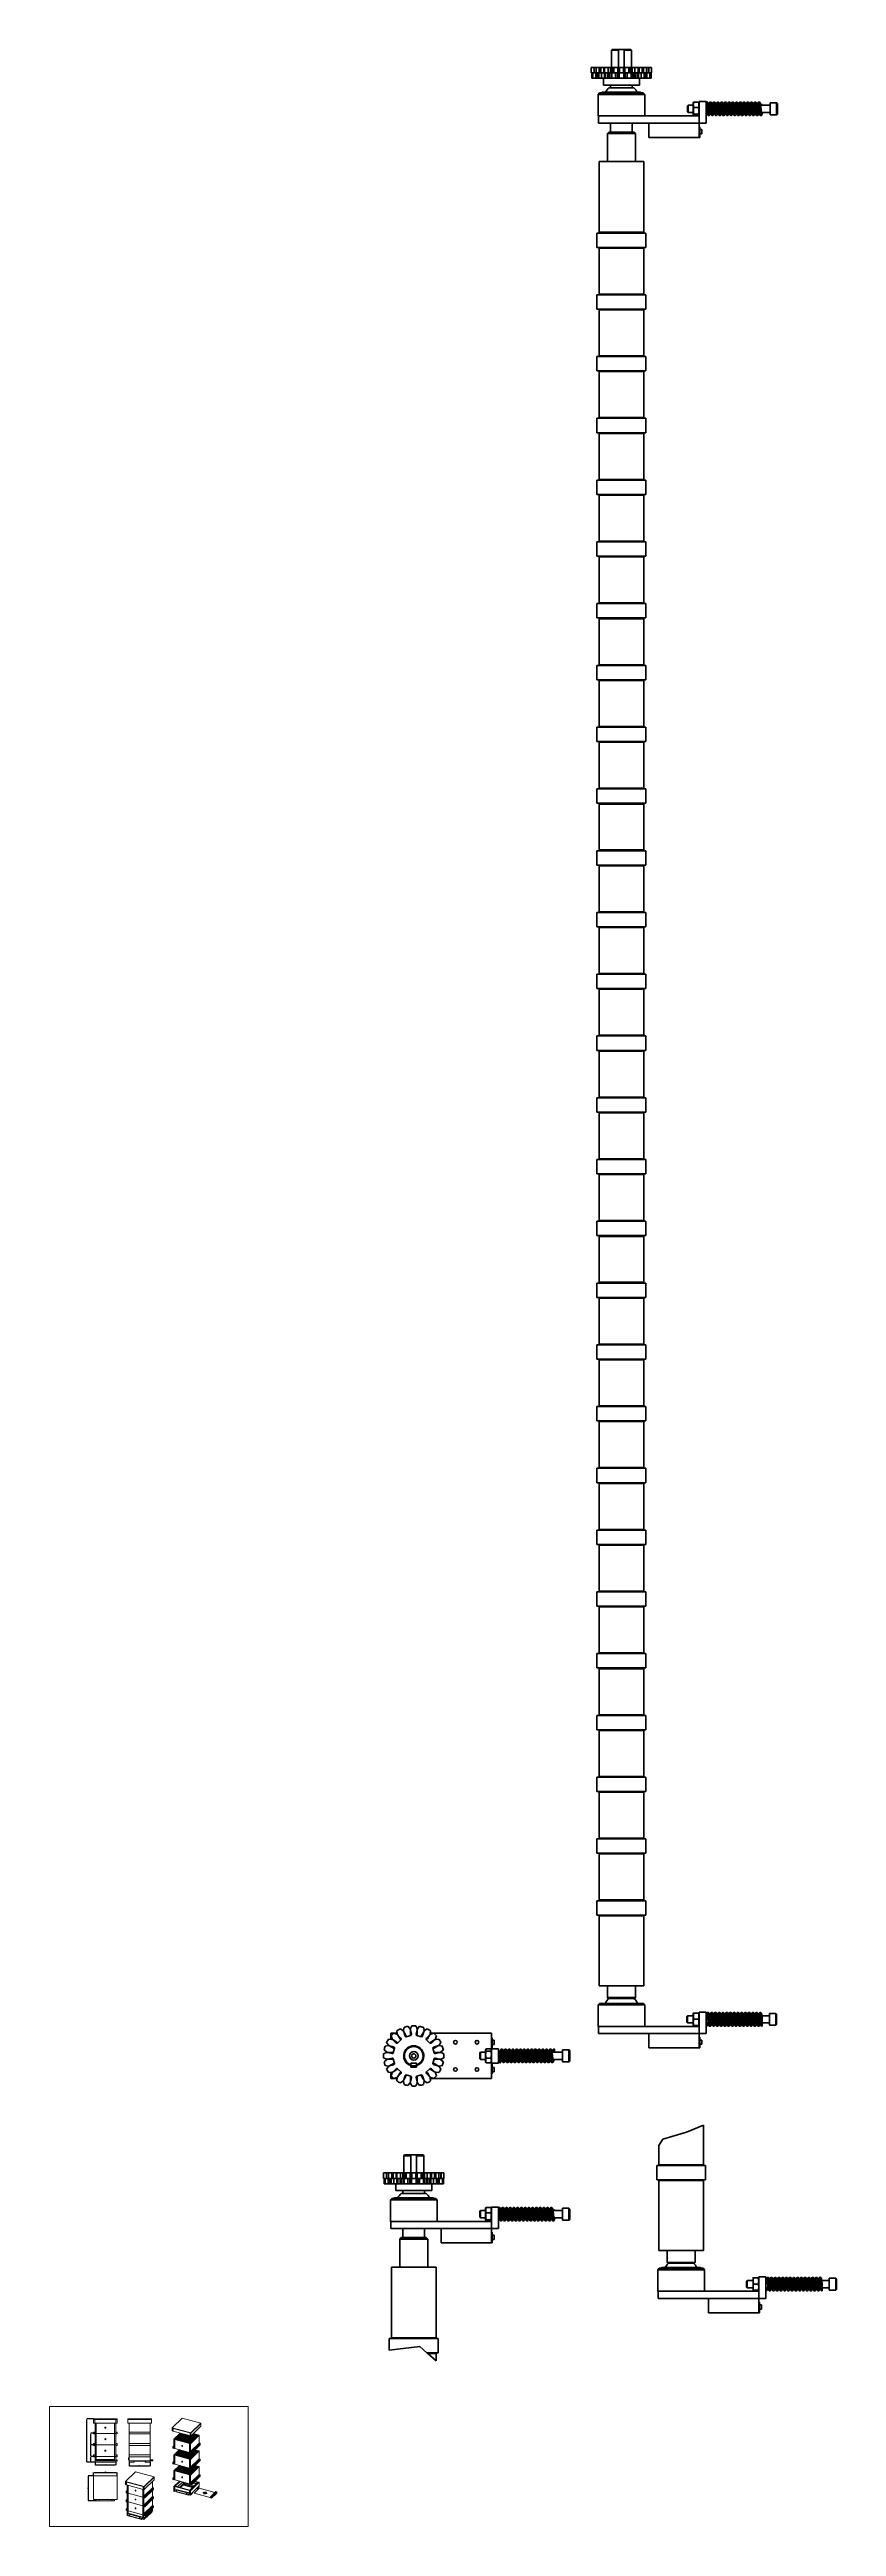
# Paper-space layout 'Layout1' of a CAD drawing. Header units: millimetres. Extents: x 2 to 1097, y 1 to 3450.
# The model-space entities are those that its viewports show. They can reach past a viewport. Long polylines and large blocks are cut down to what shows.
import ezdxf

# ---------------------------------------------------------------- set-up
doc = ezdxf.new("R2010")
doc.units = ezdxf.units.MM
for name, color, linetype, lineweight in [('Break Lines', 7, 'Continuous', 50), ('Tangent Edges', 7, 'Continuous', 50), ('Visible Edges', 7, 'Continuous', 50)]:
    doc.layers.add(name, color=color, linetype=linetype, lineweight=lineweight)
doc.styles.add('SLDTEXTSTYLE0', font='TXT', dxfattribs={"width": 0.75})
doc.dimstyles.new('SLDDIMSTYLE0', dxfattribs={"dimtxt": 3.5, "dimasz": 3.302, "dimexe": 0, "dimexo": 0.0625, "dimgap": 0.875, "dimtad": 1, "dimtoh": 1, "dimlfac": 3, "dimrnd": 1e-09, "dimzin": 12, "dimdsep": 46, "dimtxsty": 'SLDTEXTSTYLE0', "dimsah": 1, "dimcen": 0.09, "dimadec": 0, "dimazin": 0, "dimtfac": 1, "dimtofl": 0, "dimtmove": 0, "dimatfit": 3, "dimfxl": 1, "dimtolj": 1, "dimtzin": 12, "dimarcsym": 0})

# ---------------------------------------------------------------- blocks, each defined once
blk = doc.blocks.new('VW252-02-0300')
at = {"layer": 'Break Lines', "linetype": 'Continuous', "lineweight": 35}
for p, q in [((712.5, 525.4), (679.9, 515.5)), ((736.2, 534.9), (712.5, 525.4)), ((679.9, 515.5), (674.2, 506.9)), ((299.2, 221.7), (341.6, 226.9)), ((341.6, 226.9), (351.5, 218.1)), ((352.6, 217.1), (364.2, 206.8))]:
    blk.add_line(p, q, dxfattribs=at)
blk.add_lwpolyline([(352.6, 217.1), (352.5, 217.2), (352.5, 217.3), (352.4, 217.3), (352.3, 217.4), (352.3, 217.4), (352.2, 217.5), (352.1, 217.5), (352.1, 217.6), (352, 217.7), (351.9, 217.7), (351.9, 217.8), (351.8, 217.8), (351.8, 217.8), (351.7, 217.9), (351.7, 217.9), (351.7, 218), (351.6, 218), (351.6, 218), (351.5, 218.1), (351.5, 218.1), (351.5, 218.1), (351.5, 218.1), (351.5, 218.1), (351.5, 218.1)], dxfattribs=at)
at = {"layer": 'Tangent Edges', "linetype": 'Continuous', "lineweight": 35}
for p, q in [((580.2, 3392.7), (580.2, 3400.2)), ((580.9, 3392.7), (580.2, 3392.7)), ((580.9, 3392.7), (580.9, 3385.2)), ((582.3, 3385.2), (582.3, 3392.7)), ((586.5, 3385.2), (588.5, 3385.2)), ((587.2, 3400.2), (591.4, 3400.2)), ((587.2, 3392.7), (587.2, 3400.2)), ((590.5, 3392.7), (587.2, 3392.7)), ((590.5, 3385.2), (588.5, 3385.2)), ((590.5, 3392.7), (590.5, 3385.2)), ((590.5, 3392.7), (594.4, 3392.7)), ((593.3, 3400.2), (591.4, 3400.2)), ((593.3, 3400.2), (597.5, 3400.2)), ((594.4, 3385.2), (594.4, 3392.7)), ((594.4, 3392.7), (598.4, 3392.7)), ((598.4, 3385.2), (594.4, 3385.2)), ((597.5, 3400.2), (598.7, 3400.2)), ((598.7, 3392.7), (598.4, 3392.7)), ((598.4, 3385.2), (600, 3385.2)), ((598.7, 3400.2), (598.7, 3392.7)), ((603, 3385.2), (600, 3385.2)), ((605, 3385.2), (603, 3385.2)), ((603.5, 3400.2), (607, 3400.2)), ((603.5, 3392.7), (603.5, 3400.2)), ((607, 3392.7), (603.5, 3392.7)), ((607.8, 3385.2), (605, 3385.2)), ((608.2, 3400.2), (607, 3400.2)), ((607, 3392.7), (607.8, 3392.7)), ((607.8, 3392.7), (607.8, 3385.2)), ((607.8, 3392.7), (608.6, 3392.7)), ((607.8, 3392.7), (607.8, 3392.7)), ((607.8, 3385.2), (607.8, 3385.2)), ((608.6, 3385.2), (607.8, 3385.2)), ((608.2, 3400.2), (609.7, 3400.2)), ((608.6, 3392.7), (608.6, 3385.2)), ((608.6, 3392.7), (613.9, 3392.7)), ((609.7, 3400.2), (611.6, 3400.2)), ((611.6, 3400.2), (617.2, 3400.2)), ((613.9, 3385.2), (613.9, 3392.7)), ((613.9, 3392.7), (616.6, 3392.7)), ((616.6, 3385.2), (613.9, 3385.2)), ((617.2, 3392.7), (616.6, 3392.7)), ((616.6, 3385.2), (617.3, 3385.2)), ((617.5, 3400.2), (617.2, 3400.2)), ((617.2, 3392.7), (617.2, 3400.2)), ((617.2, 3392.7), (617.5, 3392.7)), ((617.3, 3392.7), (617.3, 3385.2)), ((618.8, 3385.2), (617.3, 3385.2)), ((617.5, 3400.2), (619.3, 3400.2)), ((619.3, 3392.7), (617.5, 3392.7)), ((625.3, 3385.2), (618.8, 3385.2)), ((619.3, 3400.2), (619.3, 3392.7)), ((624.8, 3400.2), (626.6, 3400.2)), ((624.8, 3392.7), (624.8, 3400.2)), ((626.6, 3392.7), (624.8, 3392.7)), ((626.8, 3385.2), (625.3, 3385.2)), ((626.9, 3400.2), (626.6, 3400.2)), ((626.6, 3392.7), (626.9, 3392.7)), ((626.8, 3392.7), (626.8, 3385.2)), ((626.8, 3385.2), (627.5, 3385.2)), ((626.9, 3400.2), (632.6, 3400.2)), ((626.9, 3392.7), (626.9, 3400.2)), ((627.5, 3392.7), (626.9, 3392.7)), ((627.5, 3392.7), (630.3, 3392.7)), ((630.3, 3385.2), (627.5, 3385.2)), ((630.3, 3392.7), (630.3, 3385.2)), ((630.3, 3392.7), (635.6, 3392.7)), ((632.6, 3400.2), (634.4, 3400.2)), ((634.4, 3400.2), (636, 3400.2)), ((635.6, 3385.2), (635.6, 3392.7)), ((635.6, 3392.7), (636.3, 3392.7)), ((636.3, 3385.2), (635.6, 3385.2)), ((637.2, 3400.2), (636, 3400.2)), ((636.4, 3392.7), (636.3, 3392.7)), ((636.3, 3385.2), (636.4, 3385.2)), ((636.4, 3392.7), (636.4, 3385.2)), ((636.4, 3392.7), (637.2, 3392.7)), ((639.1, 3385.2), (636.4, 3385.2)), ((637.2, 3400.2), (640.7, 3400.2)), ((640.7, 3392.7), (637.2, 3392.7)), ((641.2, 3385.2), (639.1, 3385.2)), ((640.7, 3400.2), (640.7, 3392.7)), ((644.2, 3385.2), (641.2, 3385.2)), ((644.2, 3385.2), (645.8, 3385.2)), ((645.4, 3400.2), (646.6, 3400.2)), ((645.4, 3392.7), (645.4, 3400.2)), ((645.8, 3392.7), (645.4, 3392.7)), ((645.8, 3392.7), (649.8, 3392.7)), ((649.8, 3385.2), (645.8, 3385.2)), ((646.6, 3400.2), (650.9, 3400.2)), ((649.8, 3392.7), (649.8, 3385.2)), ((649.8, 3392.7), (653.7, 3392.7)), ((652.8, 3400.2), (650.9, 3400.2)), ((652.8, 3400.2), (657, 3400.2)), ((653.7, 3385.2), (653.7, 3392.7)), ((657, 3392.7), (653.7, 3392.7)), ((655.6, 3385.2), (653.7, 3385.2)), ((655.6, 3385.2), (657.7, 3385.2)), ((657, 3400.2), (657, 3392.7)), ((661.8, 3385.2), (657.7, 3385.2)), ((660.1, 3400.2), (659.7, 3400.2)), ((659.7, 3392.7), (659.7, 3400.2)), ((659.7, 3392.7), (661.8, 3392.7)), ((660.1, 3400.2), (664, 3400.2)), ((661.8, 3392.7), (661.8, 3385.2)), ((661.8, 3392.7), (663.3, 3392.7)), ((663.3, 3385.2), (663.3, 3392.7)), ((664, 3392.7), (663.3, 3392.7)), ((664, 3400.2), (664, 3392.7)), ((291.3, 461.1), (291.3, 468.6)), ((292, 461.1), (291.3, 461.1)), ((292, 461.1), (292, 453.6)), ((293.4, 453.6), (293.4, 461.1)), ((297.6, 453.6), (299.7, 453.6)), ((298.3, 468.6), (302.5, 468.6)), ((298.3, 461.1), (298.3, 468.6)), ((301.6, 461.1), (298.3, 461.1)), ((301.6, 453.6), (299.7, 453.6)), ((301.6, 461.1), (301.6, 453.6)), ((301.6, 461.1), (305.5, 461.1)), ((304.4, 468.6), (302.5, 468.6)), ((304.4, 468.6), (308.6, 468.6)), ((305.5, 453.6), (305.5, 461.1)), ((305.5, 461.1), (309.5, 461.1)), ((309.5, 453.6), (305.5, 453.6)), ((308.6, 468.6), (309.9, 468.6)), ((309.9, 461.1), (309.5, 461.1)), ((309.5, 453.6), (311.1, 453.6)), ((309.9, 468.6), (309.9, 461.1)), ((314.1, 453.6), (311.1, 453.6)), ((316.2, 453.6), (314.1, 453.6)), ((314.6, 468.6), (318.1, 468.6)), ((314.6, 461.1), (314.6, 468.6)), ((318.1, 461.1), (314.6, 461.1)), ((318.9, 453.6), (316.2, 453.6)), ((319.3, 468.6), (318.1, 468.6)), ((318.1, 461.1), (318.9, 461.1)), ((318.9, 461.1), (318.9, 453.6)), ((319, 461.1), (318.9, 461.1)), ((318.9, 453.6), (319, 453.6)), ((319, 461.1), (319.7, 461.1)), ((319.7, 453.6), (319, 453.6)), ((319.3, 468.6), (320.9, 468.6)), ((319.7, 461.1), (319.7, 453.6)), ((319.7, 461.1), (325, 461.1)), ((320.9, 468.6), (322.7, 468.6)), ((322.7, 468.6), (328.4, 468.6)), ((325, 453.6), (325, 461.1)), ((325, 461.1), (327.8, 461.1)), ((327.8, 453.6), (325, 453.6)), ((328.4, 461.1), (327.8, 461.1)), ((327.8, 453.6), (328.5, 453.6)), ((328.7, 468.6), (328.4, 468.6)), ((328.4, 461.1), (328.4, 468.6)), ((328.4, 461.1), (328.7, 461.1)), ((328.5, 461.1), (328.5, 453.6)), ((330, 453.6), (328.5, 453.6)), ((328.7, 468.6), (330.5, 468.6)), ((330.5, 461.1), (328.7, 461.1)), ((336.5, 453.6), (330, 453.6)), ((330.5, 468.6), (330.5, 461.1)), ((336, 468.6), (337.8, 468.6)), ((336, 461.1), (336, 468.6)), ((337.8, 461.1), (336, 461.1)), ((338, 453.6), (336.5, 453.6)), ((338, 468.6), (337.8, 468.6)), ((337.8, 461.1), (338, 461.1)), ((338, 468.6), (343.7, 468.6)), ((338, 461.1), (338, 468.6)), ((338, 461.1), (338, 453.6)), ((338.7, 461.1), (338, 461.1)), ((338, 453.6), (338.7, 453.6)), ((338.7, 461.1), (341.4, 461.1)), ((341.4, 453.6), (338.7, 453.6)), ((341.4, 461.1), (341.4, 453.6)), ((341.4, 461.1), (346.7, 461.1)), ((343.7, 468.6), (345.6, 468.6)), ((345.6, 468.6), (347.1, 468.6)), ((346.7, 453.6), (346.7, 461.1)), ((346.7, 461.1), (347.5, 461.1)), ((347.5, 453.6), (346.7, 453.6)), ((348.3, 468.6), (347.1, 468.6)), ((347.5, 461.1), (347.5, 453.6)), ((347.5, 461.1), (347.5, 461.1)), ((347.5, 461.1), (348.3, 461.1)), ((347.5, 453.6), (347.5, 453.6)), ((350.3, 453.6), (347.5, 453.6)), ((348.3, 468.6), (351.8, 468.6)), ((351.8, 461.1), (348.3, 461.1)), ((352.3, 453.6), (350.3, 453.6)), ((351.8, 468.6), (351.8, 461.1)), ((355.3, 453.6), (352.3, 453.6)), ((355.3, 453.6), (356.9, 453.6)), ((356.6, 468.6), (357.8, 468.6)), ((356.6, 461.1), (356.6, 468.6)), ((356.9, 461.1), (356.6, 461.1)), ((356.9, 461.1), (360.9, 461.1)), ((360.9, 453.6), (356.9, 453.6)), ((357.8, 468.6), (362, 468.6)), ((360.9, 461.1), (360.9, 453.6)), ((360.9, 461.1), (364.8, 461.1)), ((363.9, 468.6), (362, 468.6)), ((363.9, 468.6), (368.1, 468.6)), ((364.8, 453.6), (364.8, 461.1)), ((368.1, 461.1), (364.8, 461.1)), ((366.8, 453.6), (364.8, 453.6)), ((366.8, 453.6), (368.8, 453.6)), ((368.1, 468.6), (368.1, 461.1)), ((373, 453.6), (368.8, 453.6)), ((371.3, 468.6), (370.9, 468.6)), ((370.9, 461.1), (370.9, 468.6)), ((370.9, 461.1), (373, 461.1)), ((371.3, 468.6), (375.1, 468.6)), ((373, 461.1), (373, 453.6)), ((373, 461.1), (374.4, 461.1)), ((374.4, 453.6), (374.4, 461.1)), ((375.1, 461.1), (374.4, 461.1)), ((375.1, 468.6), (375.1, 461.1))]:
    blk.add_line(p, q, dxfattribs=at)
for p, q in [((584, 3392.7), (584, 3400.2)), ((586.5, 3392.7), (586.5, 3385.2)), ((588.5, 3392.7), (588.5, 3385.2)), ((591.4, 3392.7), (591.4, 3400.2)), ((593.3, 3392.7), (593.3, 3400.2)), ((597.5, 3392.7), (597.5, 3400.2)), ((598.4, 3392.7), (598.4, 3385.2)), ((600, 3392.7), (600, 3385.2)), ((603, 3392.7), (603, 3385.2)), ((605, 3392.7), (605, 3385.2)), ((607, 3392.7), (607, 3400.2)), ((607.8, 3392.7), (607.8, 3385.2)), ((608.2, 3392.7), (608.2, 3400.2)), ((609.7, 3392.7), (609.7, 3400.2)), ((611.6, 3392.7), (611.6, 3400.2)), ((616.6, 3392.7), (616.6, 3385.2)), ((617.5, 3392.7), (617.5, 3400.2)), ((618.8, 3392.7), (618.8, 3385.2)), ((625.3, 3392.7), (625.3, 3385.2)), ((626.6, 3392.7), (626.6, 3400.2)), ((627.5, 3392.7), (627.5, 3385.2)), ((632.6, 3392.7), (632.6, 3400.2)), ((634.4, 3392.7), (634.4, 3400.2)), ((636, 3392.7), (636, 3400.2)), ((636.3, 3392.7), (636.3, 3385.2)), ((637.2, 3392.7), (637.2, 3400.2)), ((639.1, 3392.7), (639.1, 3385.2)), ((641.2, 3392.7), (641.2, 3385.2)), ((644.2, 3392.7), (644.2, 3385.2)), ((645.8, 3392.7), (645.8, 3385.2)), ((646.6, 3392.7), (646.6, 3400.2)), ((650.9, 3392.7), (650.9, 3400.2)), ((652.8, 3392.7), (652.8, 3400.2)), ((655.6, 3392.7), (655.6, 3385.2)), ((657.7, 3392.7), (657.7, 3385.2)), ((660.1, 3392.7), (660.1, 3400.2)), ((591.1, 3170.7), (653.1, 3170.7)), ((653.1, 3148.7), (591.1, 3148.7)), ((591.1, 3084.7), (653.1, 3084.7)), ((653.1, 3062.7), (591.1, 3062.7)), ((591.1, 2998.7), (653.1, 2998.7)), ((653.1, 2976.7), (591.1, 2976.7)), ((591.1, 2912.7), (653.1, 2912.7)), ((653.1, 2890.7), (591.1, 2890.7)), ((591.1, 2826.7), (653.1, 2826.7)), ((653.1, 2804.7), (591.1, 2804.7)), ((591.1, 2740.7), (653.1, 2740.7)), ((653.1, 2718.7), (591.1, 2718.7)), ((591.1, 2654.7), (653.1, 2654.7)), ((653.1, 2632.7), (591.1, 2632.7)), ((591.1, 2568.7), (653.1, 2568.7)), ((653.1, 2546.7), (591.1, 2546.7)), ((591.1, 2482.7), (653.1, 2482.7)), ((653.1, 2460.7), (591.1, 2460.7)), ((591.1, 2396.7), (653.1, 2396.7)), ((653.1, 2374.7), (591.1, 2374.7)), ((591.1, 2310.7), (653.1, 2310.7)), ((653.1, 2288.7), (591.1, 2288.7)), ((591.1, 2224.7), (653.1, 2224.7)), ((653.1, 2202.7), (591.1, 2202.7)), ((591.1, 2138.7), (653.1, 2138.7)), ((653.1, 2116.7), (591.1, 2116.7)), ((591.1, 2052.7), (653.1, 2052.7)), ((653.1, 2030.7), (591.1, 2030.7)), ((591.1, 1966.7), (653.1, 1966.7)), ((653.1, 1944.7), (591.1, 1944.7)), ((591.1, 1880.7), (653.1, 1880.7)), ((653.1, 1858.7), (591.1, 1858.7)), ((591.1, 1794.7), (653.1, 1794.7)), ((653.1, 1772.7), (591.1, 1772.7)), ((591.1, 1708.7), (653.1, 1708.7)), ((653.1, 1686.7), (591.1, 1686.7)), ((591.1, 1622.7), (653.1, 1622.7)), ((653.1, 1600.7), (591.1, 1600.7)), ((591.1, 1536.7), (653.1, 1536.7)), ((653.1, 1514.7), (591.1, 1514.7)), ((591.1, 1450.7), (653.1, 1450.7)), ((653.1, 1428.7), (591.1, 1428.7)), ((591.1, 1364.7), (653.1, 1364.7)), ((653.1, 1342.7), (591.1, 1342.7)), ((591.1, 1278.7), (653.1, 1278.7)), ((653.1, 1256.7), (591.1, 1256.7)), ((591.1, 1192.7), (653.1, 1192.7)), ((653.1, 1170.7), (591.1, 1170.7)), ((591.1, 1106.7), (653.1, 1106.7)), ((653.1, 1084.7), (591.1, 1084.7)), ((591.1, 1020.7), (653.1, 1020.7)), ((653.1, 998.7), (591.1, 998.7)), ((591.1, 934.7), (653.1, 934.7)), ((653.1, 912.7), (591.1, 912.7)), ((591.1, 848.7), (653.1, 848.7)), ((653.1, 826.7), (591.1, 826.7)), ((295.2, 461.1), (295.2, 468.6)), ((297.6, 461.1), (297.6, 453.6)), ((299.7, 461.1), (299.7, 453.6)), ((302.5, 461.1), (302.5, 468.6)), ((304.4, 461.1), (304.4, 468.6)), ((308.6, 461.1), (308.6, 468.6)), ((309.5, 461.1), (309.5, 453.6)), ((311.1, 461.1), (311.1, 453.6)), ((314.1, 461.1), (314.1, 453.6)), ((316.2, 461.1), (316.2, 453.6)), ((318.1, 461.1), (318.1, 468.6)), ((319, 461.1), (319, 453.6)), ((319.3, 461.1), (319.3, 468.6)), ((320.9, 461.1), (320.9, 468.6)), ((322.7, 461.1), (322.7, 468.6)), ((327.8, 461.1), (327.8, 453.6)), ((328.7, 461.1), (328.7, 468.6)), ((330, 461.1), (330, 453.6)), ((336.5, 461.1), (336.5, 453.6)), ((337.8, 461.1), (337.8, 468.6)), ((338.7, 461.1), (338.7, 453.6)), ((343.7, 461.1), (343.7, 468.6)), ((345.6, 461.1), (345.6, 468.6)), ((347.1, 461.1), (347.1, 468.6)), ((347.5, 461.1), (347.5, 453.6)), ((348.3, 461.1), (348.3, 468.6)), ((350.3, 461.1), (350.3, 453.6)), ((352.3, 461.1), (352.3, 453.6)), ((355.3, 461.1), (355.3, 453.6)), ((356.9, 461.1), (356.9, 453.6)), ((357.8, 461.1), (357.8, 468.6)), ((362, 461.1), (362, 468.6)), ((363.9, 461.1), (363.9, 468.6)), ((366.8, 461.1), (366.8, 453.6)), ((368.8, 461.1), (368.8, 453.6)), ((371.3, 461.1), (371.3, 468.6)), ((674.2, 479.9), (736.2, 479.9)), ((736.2, 457.9), (674.2, 457.9)), ((302.2, 239.1), (364.2, 239.1)), ((364.2, 217.1), (352.6, 217.1))]:
    blk.add_line(p, q, dxfattribs=at).dxf.unprotected_set("ltscale", 0)
for points in [[(740.1, 3352), (741, 3352.2), (741.8, 3351.8), (742.2, 3351.3), (742.4, 3350.8), (742.6, 3350.4), (742.7, 3349.8), (742.8, 3349.2), (742.9, 3348.5), (743, 3347.7), (743.1, 3346.8), (743.2, 3345.9), (743.4, 3344.9), (743.5, 3343.9), (743.6, 3342.8), (743.7, 3341.8), (743.8, 3340.8), (743.9, 3339.8), (744, 3338.9), (744.1, 3338), (744.2, 3337.2), (744.3, 3336.6), (744.4, 3336), (744.5, 3335.7), (744.6, 3335.5)], [(745.6, 3337.7), (745.5, 3336.8), (745.4, 3336), (745.3, 3335.4), (745.1, 3334.8), (745, 3334.3), (744.6, 3333.8), (743.9, 3333.3), (742.9, 3333.3), (742.2, 3333.8), (741.8, 3334.3), (741.6, 3334.8), (741.5, 3335.4), (741.4, 3336), (741.3, 3336.8), (741.1, 3337.7), (741, 3338.6), (740.9, 3339.7), (740.8, 3340.8), (740.7, 3341.9), (740.5, 3343), (740.4, 3344.1), (740.3, 3345.2), (740.2, 3346.3), (740.1, 3347.2)], [(743.7, 3347.7), (743.9, 3348.7), (744, 3349.6), (744.2, 3350.3), (744.4, 3350.9), (744.7, 3351.6), (745.7, 3352.1), (746.8, 3351.9), (747.4, 3351.3), (747.7, 3350.7), (747.9, 3350), (748, 3349.2), (748.2, 3348.3), (748.3, 3347.2), (748.4, 3346), (748.6, 3344.7), (748.7, 3343.3), (748.9, 3342), (749, 3340.6), (749.1, 3339.4), (749.3, 3338.2), (749.4, 3337.2), (749.6, 3336.3), (749.7, 3335.7), (749.8, 3335.5)], [(750.8, 3337.7), (750.7, 3336.6), (750.5, 3335.8), (750.4, 3335), (750.2, 3334.4), (749.8, 3333.8), (748.9, 3333.2), (747.8, 3333.4), (747.1, 3334.1), (746.9, 3334.7), (746.7, 3335.3), (746.6, 3336.1), (746.4, 3337.1), (746.3, 3338.2), (746.1, 3339.4), (746, 3340.7), (745.9, 3342), (745.7, 3343.4), (745.6, 3344.7), (745.4, 3346), (745.3, 3347.1), (745.1, 3348.2), (745, 3349), (744.9, 3349.6), (744.8, 3349.8)], [(748.9, 3347.7), (749.1, 3348.7), (749.2, 3349.6), (749.4, 3350.3), (749.6, 3350.9), (749.9, 3351.6), (750.9, 3352.1), (752, 3351.9), (752.6, 3351.3), (752.9, 3350.7), (753.1, 3350), (753.2, 3349.2), (753.4, 3348.3), (753.5, 3347.2), (753.6, 3346), (753.8, 3344.7), (753.9, 3343.3), (754.1, 3342), (754.2, 3340.6), (754.3, 3339.4), (754.5, 3338.2), (754.6, 3337.2), (754.8, 3336.3), (754.9, 3335.7), (755, 3335.5)], [(756, 3337.7), (755.9, 3336.6), (755.7, 3335.8), (755.6, 3335), (755.4, 3334.4), (755, 3333.8), (754.1, 3333.2), (753, 3333.4), (752.3, 3334.1), (752.1, 3334.7), (751.9, 3335.4), (751.8, 3336.1), (751.6, 3337.1), (751.5, 3338.2), (751.3, 3339.4), (751.2, 3340.7), (751.1, 3342), (750.9, 3343.4), (750.8, 3344.7), (750.6, 3346), (750.5, 3347.2), (750.3, 3348.2), (750.2, 3349), (750.1, 3349.6), (750, 3349.8)], [(754.1, 3347.7), (754.3, 3348.7), (754.4, 3349.6), (754.6, 3350.3), (754.8, 3350.9), (755.1, 3351.6), (756.1, 3352.1), (757.2, 3351.9), (757.8, 3351.3), (758.1, 3350.7), (758.3, 3350), (758.4, 3349.2), (758.6, 3348.3), (758.7, 3347.2), (758.8, 3346), (759, 3344.7), (759.1, 3343.3), (759.3, 3342), (759.4, 3340.6), (759.5, 3339.4), (759.7, 3338.2), (759.8, 3337.2), (760, 3336.3), (760.1, 3335.7), (760.2, 3335.5)], [(761.2, 3337.7), (761.1, 3336.6), (760.9, 3335.8), (760.8, 3335), (760.6, 3334.4), (760.2, 3333.8), (759.3, 3333.2), (758.2, 3333.4), (757.5, 3334.1), (757.3, 3334.7), (757.1, 3335.3), (757, 3336.1), (756.8, 3337.1), (756.7, 3338.2), (756.5, 3339.4), (756.4, 3340.7), (756.3, 3342), (756.1, 3343.4), (756, 3344.7), (755.8, 3346), (755.7, 3347.1), (755.5, 3348.2), (755.4, 3349), (755.3, 3349.6), (755.2, 3349.8)], [(759.3, 3347.7), (759.5, 3348.7), (759.6, 3349.6), (759.8, 3350.3), (760, 3350.9), (760.3, 3351.6), (761.3, 3352.1), (762.4, 3351.9), (763, 3351.3), (763.3, 3350.7), (763.5, 3350), (763.6, 3349.2), (763.8, 3348.3), (763.9, 3347.2), (764, 3346), (764.2, 3344.7), (764.3, 3343.3), (764.5, 3342), (764.6, 3340.6), (764.7, 3339.4), (764.9, 3338.2), (765, 3337.2), (765.2, 3336.3), (765.3, 3335.7), (765.4, 3335.5)], [(766.4, 3337.7), (766.3, 3336.6), (766.1, 3335.8), (766, 3335), (765.8, 3334.4), (765.4, 3333.8), (764.5, 3333.2), (763.4, 3333.4), (762.7, 3334.1), (762.5, 3334.7), (762.3, 3335.4), (762.2, 3336.1), (762, 3337.1), (761.9, 3338.2), (761.7, 3339.4), (761.6, 3340.7), (761.5, 3342), (761.3, 3343.4), (761.2, 3344.7), (761, 3346), (760.9, 3347.2), (760.7, 3348.2), (760.6, 3349), (760.5, 3349.6), (760.4, 3349.8)], [(764.5, 3347.7), (764.7, 3348.7), (764.8, 3349.6), (765, 3350.3), (765.2, 3350.9), (765.5, 3351.6), (766.5, 3352.1), (767.6, 3351.9), (768.2, 3351.3), (768.5, 3350.7), (768.7, 3350), (768.8, 3349.2), (769, 3348.3), (769.1, 3347.2), (769.2, 3346), (769.4, 3344.7), (769.5, 3343.3), (769.7, 3342), (769.8, 3340.6), (769.9, 3339.4), (770.1, 3338.2), (770.2, 3337.2), (770.4, 3336.3), (770.5, 3335.7), (770.6, 3335.5)], [(771.6, 3337.7), (771.5, 3336.6), (771.3, 3335.8), (771.2, 3335), (771, 3334.4), (770.6, 3333.8), (769.7, 3333.2), (768.6, 3333.4), (767.9, 3334.1), (767.7, 3334.7), (767.5, 3335.3), (767.4, 3336.1), (767.2, 3337.1), (767.1, 3338.2), (766.9, 3339.4), (766.8, 3340.7), (766.7, 3342), (766.5, 3343.4), (766.4, 3344.7), (766.2, 3346), (766.1, 3347.1), (765.9, 3348.2), (765.8, 3349), (765.7, 3349.6), (765.6, 3349.8)], [(769.7, 3347.7), (769.9, 3348.7), (770, 3349.6), (770.2, 3350.3), (770.4, 3350.9), (770.7, 3351.6), (771.7, 3352.1), (772.8, 3351.9), (773.4, 3351.3), (773.7, 3350.7), (773.9, 3350), (774, 3349.2), (774.2, 3348.3), (774.3, 3347.2), (774.4, 3346), (774.6, 3344.7), (774.7, 3343.3), (774.9, 3342), (775, 3340.6), (775.1, 3339.4), (775.3, 3338.2), (775.4, 3337.2), (775.6, 3336.3), (775.7, 3335.7), (775.8, 3335.5)], [(776.8, 3337.7), (776.7, 3336.6), (776.5, 3335.8), (776.4, 3335), (776.2, 3334.4), (775.8, 3333.8), (774.9, 3333.2), (773.8, 3333.4), (773.1, 3334.1), (772.9, 3334.7), (772.7, 3335.4), (772.6, 3336.1), (772.4, 3337.1), (772.3, 3338.2), (772.1, 3339.4), (772, 3340.7), (771.9, 3342), (771.7, 3343.4), (771.6, 3344.7), (771.4, 3346), (771.3, 3347.2), (771.1, 3348.2), (771, 3349), (770.9, 3349.6), (770.8, 3349.8)], [(774.9, 3347.7), (775.1, 3348.7), (775.2, 3349.6), (775.4, 3350.3), (775.6, 3350.9), (775.9, 3351.6), (776.9, 3352.1), (778, 3351.9), (778.6, 3351.3), (778.9, 3350.7), (779.1, 3350), (779.2, 3349.2), (779.4, 3348.3), (779.5, 3347.2), (779.6, 3346), (779.8, 3344.7), (779.9, 3343.3), (780.1, 3342), (780.2, 3340.6), (780.3, 3339.4), (780.5, 3338.2), (780.6, 3337.2), (780.8, 3336.3), (780.9, 3335.7), (781, 3335.5)], [(782, 3337.7), (781.9, 3336.6), (781.7, 3335.8), (781.6, 3335), (781.4, 3334.4), (781, 3333.8), (780.1, 3333.2), (779, 3333.4), (778.3, 3334.1), (778.1, 3334.7), (777.9, 3335.3), (777.8, 3336.1), (777.6, 3337.1), (777.5, 3338.2), (777.3, 3339.4), (777.2, 3340.7), (777.1, 3342), (776.9, 3343.4), (776.8, 3344.7), (776.6, 3346), (776.5, 3347.1), (776.3, 3348.2), (776.2, 3349), (776.1, 3349.6), (776, 3349.8)], [(780.1, 3347.7), (780.3, 3348.7), (780.4, 3349.6), (780.6, 3350.3), (780.8, 3350.9), (781.1, 3351.6), (782.1, 3352.1), (783.2, 3351.9), (783.8, 3351.3), (784.1, 3350.7), (784.3, 3350), (784.4, 3349.2), (784.6, 3348.3), (784.7, 3347.2), (784.8, 3346), (785, 3344.7), (785.1, 3343.3), (785.3, 3342), (785.4, 3340.6), (785.5, 3339.4), (785.7, 3338.2), (785.8, 3337.2), (786, 3336.3), (786.1, 3335.7), (786.2, 3335.5)], [(787.2, 3337.7), (787.1, 3336.6), (786.9, 3335.8), (786.8, 3335), (786.6, 3334.4), (786.2, 3333.8), (785.3, 3333.2), (784.2, 3333.4), (783.5, 3334.1), (783.3, 3334.7), (783.1, 3335.4), (783, 3336.1), (782.8, 3337.1), (782.7, 3338.2), (782.5, 3339.4), (782.4, 3340.7), (782.3, 3342), (782.1, 3343.4), (782, 3344.7), (781.8, 3346), (781.7, 3347.2), (781.5, 3348.2), (781.4, 3349), (781.3, 3349.6), (781.2, 3349.8)], [(785.3, 3347.7), (785.5, 3348.7), (785.6, 3349.6), (785.8, 3350.3), (786, 3350.9), (786.3, 3351.6), (787.3, 3352.1), (788.4, 3351.9), (789, 3351.3), (789.3, 3350.7), (789.5, 3350), (789.6, 3349.2), (789.8, 3348.3), (789.9, 3347.2), (790, 3346), (790.2, 3344.7), (790.3, 3343.3), (790.5, 3342), (790.6, 3340.6), (790.7, 3339.4), (790.9, 3338.2), (791, 3337.2), (791.2, 3336.3), (791.3, 3335.7), (791.4, 3335.5)], [(792.4, 3337.7), (792.3, 3336.6), (792.1, 3335.8), (792, 3335), (791.8, 3334.4), (791.4, 3333.8), (790.5, 3333.2), (789.4, 3333.4), (788.7, 3334.1), (788.5, 3334.7), (788.3, 3335.3), (788.2, 3336.1), (788, 3337.1), (787.9, 3338.2), (787.7, 3339.4), (787.6, 3340.7), (787.5, 3342), (787.3, 3343.4), (787.2, 3344.7), (787, 3346), (786.9, 3347.1), (786.7, 3348.2), (786.6, 3349), (786.5, 3349.6), (786.4, 3349.8)], [(790.5, 3347.7), (790.7, 3348.7), (790.8, 3349.6), (791, 3350.3), (791.2, 3350.9), (791.5, 3351.6), (792.5, 3352.1), (793.6, 3351.9), (794.2, 3351.3), (794.5, 3350.7), (794.7, 3350), (794.8, 3349.2), (795, 3348.3), (795.1, 3347.2), (795.2, 3346), (795.4, 3344.7), (795.5, 3343.3), (795.7, 3342), (795.8, 3340.6), (795.9, 3339.4), (796.1, 3338.2), (796.2, 3337.2), (796.4, 3336.3), (796.5, 3335.7), (796.6, 3335.5)], [(797.6, 3337.7), (797.5, 3336.6), (797.3, 3335.8), (797.2, 3335), (797, 3334.4), (796.6, 3333.8), (795.7, 3333.2), (794.6, 3333.4), (793.9, 3334.1), (793.7, 3334.7), (793.5, 3335.4), (793.4, 3336.1), (793.2, 3337.1), (793.1, 3338.2), (792.9, 3339.4), (792.8, 3340.7), (792.7, 3342), (792.5, 3343.4), (792.4, 3344.7), (792.2, 3346), (792.1, 3347.2), (791.9, 3348.2), (791.8, 3349), (791.7, 3349.6), (791.6, 3349.8)], [(795.7, 3347.7), (795.9, 3348.7), (796, 3349.6), (796.2, 3350.3), (796.4, 3350.9), (796.7, 3351.6), (797.7, 3352.1), (798.8, 3351.9), (799.4, 3351.3), (799.7, 3350.7), (799.9, 3350), (800, 3349.2), (800.2, 3348.3), (800.3, 3347.2), (800.4, 3346), (800.6, 3344.7), (800.7, 3343.3), (800.9, 3342), (801, 3340.6), (801.1, 3339.4), (801.3, 3338.2), (801.4, 3337.2), (801.6, 3336.3), (801.7, 3335.7), (801.8, 3335.5)], [(802.8, 3337.7), (802.7, 3336.6), (802.5, 3335.8), (802.4, 3335), (802.2, 3334.4), (801.8, 3333.8), (800.9, 3333.2), (799.8, 3333.4), (799.1, 3334.1), (798.9, 3334.7), (798.7, 3335.3), (798.6, 3336.1), (798.4, 3337.1), (798.3, 3338.2), (798.1, 3339.4), (798, 3340.7), (797.9, 3342), (797.7, 3343.4), (797.6, 3344.7), (797.4, 3346), (797.3, 3347.1), (797.1, 3348.2), (797, 3349), (796.9, 3349.6), (796.8, 3349.8)], [(800.9, 3347.7), (801.1, 3348.7), (801.2, 3349.6), (801.4, 3350.3), (801.6, 3350.9), (801.9, 3351.6), (802.9, 3352.1), (804, 3351.9), (804.6, 3351.3), (804.9, 3350.7), (805.1, 3350), (805.2, 3349.2), (805.3, 3348.3), (805.5, 3347.2), (805.6, 3346), (805.8, 3344.7), (805.9, 3343.3), (806.1, 3342), (806.2, 3340.6), (806.3, 3339.4), (806.5, 3338.2), (806.6, 3337.2), (806.8, 3336.3), (806.9, 3335.7), (807, 3335.5)], [(808, 3337.7), (807.9, 3336.6), (807.7, 3335.8), (807.6, 3335), (807.4, 3334.4), (807, 3333.8), (806.1, 3333.2), (805, 3333.4), (804.3, 3334.1), (804.1, 3334.7), (803.9, 3335.4), (803.8, 3336.1), (803.6, 3337.1), (803.5, 3338.2), (803.3, 3339.4), (803.2, 3340.7), (803.1, 3342), (802.9, 3343.4), (802.8, 3344.7), (802.6, 3346), (802.5, 3347.2), (802.3, 3348.2), (802.2, 3349), (802.1, 3349.6), (802, 3349.8)], [(806.1, 3347.7), (806.3, 3348.7), (806.4, 3349.6), (806.6, 3350.3), (806.8, 3350.9), (807.1, 3351.6), (808.1, 3352.1), (809.2, 3351.9), (809.8, 3351.3), (810.1, 3350.7), (810.3, 3350), (810.4, 3349.2), (810.6, 3348.3), (810.7, 3347.2), (810.8, 3346), (811, 3344.7), (811.1, 3343.3), (811.3, 3342), (811.4, 3340.6), (811.5, 3339.4), (811.7, 3338.2), (811.8, 3337.2), (812, 3336.3), (812.1, 3335.7), (812.2, 3335.5)], [(813.2, 3337.7), (813.1, 3336.6), (812.9, 3335.8), (812.8, 3335), (812.6, 3334.4), (812.2, 3333.8), (811.3, 3333.2), (810.2, 3333.4), (809.5, 3334.1), (809.3, 3334.7), (809.1, 3335.3), (809, 3336.1), (808.8, 3337.1), (808.7, 3338.2), (808.5, 3339.4), (808.4, 3340.7), (808.3, 3342), (808.1, 3343.4), (808, 3344.7), (807.8, 3346), (807.7, 3347.1), (807.5, 3348.2), (807.4, 3349), (807.3, 3349.6), (807.2, 3349.8)], [(811.3, 3347.7), (811.5, 3348.7), (811.6, 3349.6), (811.8, 3350.3), (812, 3350.9), (812.3, 3351.6), (813.3, 3352.1), (814.4, 3351.9), (815, 3351.3), (815.3, 3350.7), (815.5, 3350), (815.6, 3349.2), (815.8, 3348.3), (815.9, 3347.2), (816, 3346), (816.2, 3344.7), (816.3, 3343.3), (816.5, 3342), (816.6, 3340.6), (816.7, 3339.4), (816.9, 3338.2), (817, 3337.2), (817.2, 3336.3), (817.3, 3335.7), (817.4, 3335.5)], [(818.1, 3335.4), (817.9, 3334.8), (817.7, 3334.3), (817.4, 3333.7), (816.5, 3333.2), (815.4, 3333.4), (814.8, 3334), (814.5, 3334.5), (814.4, 3335.1), (814.2, 3335.7), (814.1, 3336.5), (814, 3337.4), (813.8, 3338.4), (813.7, 3339.5), (813.6, 3340.7), (813.5, 3341.9), (813.3, 3343.1), (813.2, 3344.3), (813.1, 3345.5), (813, 3346.6), (812.8, 3347.6), (812.7, 3348.4), (812.6, 3349.1), (812.5, 3349.6), (812.4, 3349.8)], [(816.5, 3347.7), (816.5, 3347.7), (816.5, 3347.7), (816.5, 3347.7), (816.5, 3347.7), (816.5, 3347.7), (816.5, 3347.8), (816.6, 3347.8), (816.6, 3347.8), (816.6, 3347.8), (816.6, 3347.8), (816.6, 3347.8), (816.6, 3347.9), (816.6, 3347.9), (816.6, 3347.9), (816.6, 3347.9), (816.6, 3347.9), (816.6, 3347.9), (816.6, 3347.9), (816.6, 3348), (816.6, 3348), (816.6, 3348), (816.6, 3348), (816.6, 3348), (816.6, 3348)], [(740.4, 687.5), (740.5, 688.5), (740.7, 689.4), (740.8, 690.2), (741, 690.8), (741.4, 691.4), (742.3, 692), (743.5, 691.8), (744.1, 691.1), (744.4, 690.5), (744.5, 689.8), (744.7, 689.1), (744.8, 688.1), (745, 687), (745.1, 685.8), (745.2, 684.5), (745.4, 683.2), (745.5, 681.8), (745.7, 680.5), (745.8, 679.2), (745.9, 678), (746.1, 677), (746.2, 676.2), (746.3, 675.6), (746.4, 675.3)], [(745.6, 687.5), (745.7, 688.5), (745.9, 689.4), (746, 690.2), (746.2, 690.8), (746.6, 691.4), (747.5, 692), (748.7, 691.8), (749.3, 691.1), (749.6, 690.5), (749.7, 689.8), (749.9, 689), (750, 688.1), (750.2, 687), (750.3, 685.8), (750.4, 684.5), (750.6, 683.2), (750.7, 681.8), (750.9, 680.5), (751, 679.2), (751.1, 678), (751.3, 677), (751.4, 676.2), (751.5, 675.6), (751.6, 675.3)], [(750.8, 687.5), (750.9, 688.5), (751.1, 689.4), (751.2, 690.2), (751.4, 690.8), (751.8, 691.4), (752.7, 692), (753.9, 691.8), (754.5, 691.1), (754.8, 690.5), (754.9, 689.8), (755.1, 689.1), (755.2, 688.1), (755.4, 687), (755.5, 685.8), (755.6, 684.5), (755.8, 683.2), (755.9, 681.8), (756.1, 680.5), (756.2, 679.2), (756.3, 678), (756.5, 677), (756.6, 676.2), (756.7, 675.6), (756.8, 675.3)], [(756, 687.5), (756.1, 688.5), (756.3, 689.4), (756.4, 690.2), (756.6, 690.8), (757, 691.4), (757.9, 692), (759.1, 691.8), (759.7, 691.1), (760, 690.5), (760.1, 689.8), (760.3, 689), (760.4, 688.1), (760.6, 687), (760.7, 685.8), (760.8, 684.5), (761, 683.2), (761.1, 681.8), (761.3, 680.5), (761.4, 679.2), (761.5, 678), (761.7, 677), (761.8, 676.2), (761.9, 675.6), (762, 675.3)], [(761.2, 687.5), (761.3, 688.5), (761.5, 689.4), (761.6, 690.2), (761.8, 690.8), (762.2, 691.4), (763.1, 692), (764.3, 691.8), (764.9, 691.1), (765.2, 690.5), (765.3, 689.8), (765.5, 689.1), (765.6, 688.1), (765.8, 687), (765.9, 685.8), (766, 684.5), (766.2, 683.2), (766.3, 681.8), (766.5, 680.5), (766.6, 679.2), (766.7, 678), (766.9, 677), (767, 676.2), (767.1, 675.6), (767.2, 675.3)], [(766.4, 687.5), (766.5, 688.5), (766.7, 689.4), (766.8, 690.2), (767, 690.8), (767.4, 691.4), (768.3, 692), (769.5, 691.8), (770.1, 691.1), (770.4, 690.5), (770.5, 689.8), (770.7, 689), (770.8, 688.1), (771, 687), (771.1, 685.8), (771.2, 684.5), (771.4, 683.2), (771.5, 681.8), (771.7, 680.5), (771.8, 679.2), (771.9, 678), (772.1, 677), (772.2, 676.2), (772.3, 675.6), (772.4, 675.3)], [(771.6, 687.5), (771.7, 688.5), (771.9, 689.4), (772, 690.2), (772.2, 690.8), (772.6, 691.4), (773.5, 692), (774.7, 691.8), (775.3, 691.1), (775.6, 690.5), (775.7, 689.8), (775.9, 689.1), (776, 688.1), (776.2, 687), (776.3, 685.8), (776.4, 684.5), (776.6, 683.2), (776.7, 681.8), (776.9, 680.5), (777, 679.2), (777.1, 678), (777.3, 677), (777.4, 676.2), (777.5, 675.6), (777.6, 675.3)], [(776.8, 687.5), (776.9, 688.5), (777.1, 689.4), (777.2, 690.2), (777.4, 690.8), (777.8, 691.4), (778.7, 692), (779.9, 691.8), (780.5, 691.1), (780.8, 690.5), (780.9, 689.8), (781.1, 689), (781.2, 688.1), (781.4, 687), (781.5, 685.8), (781.6, 684.5), (781.8, 683.2), (781.9, 681.8), (782.1, 680.5), (782.2, 679.2), (782.3, 678), (782.5, 677), (782.6, 676.2), (782.7, 675.6), (782.8, 675.3)], [(782, 687.5), (782.1, 688.5), (782.3, 689.4), (782.4, 690.2), (782.6, 690.8), (783, 691.4), (783.9, 692), (785.1, 691.8), (785.7, 691.1), (786, 690.5), (786.1, 689.8), (786.3, 689.1), (786.4, 688.1), (786.6, 687), (786.7, 685.8), (786.8, 684.5), (787, 683.2), (787.1, 681.8), (787.3, 680.5), (787.4, 679.2), (787.5, 678), (787.7, 677), (787.8, 676.2), (787.9, 675.6), (788, 675.3)], [(787.2, 687.5), (787.3, 688.5), (787.5, 689.4), (787.6, 690.2), (787.8, 690.8), (788.2, 691.4), (789.1, 692), (790.3, 691.8), (790.9, 691.1), (791.2, 690.5), (791.3, 689.8), (791.5, 689), (791.6, 688.1), (791.8, 687), (791.9, 685.8), (792, 684.5), (792.2, 683.2), (792.3, 681.8), (792.5, 680.5), (792.6, 679.2), (792.7, 678), (792.9, 677), (793, 676.2), (793.1, 675.6), (793.2, 675.3)], [(792.4, 687.5), (792.5, 688.5), (792.7, 689.4), (792.8, 690.2), (793, 690.8), (793.4, 691.4), (794.3, 692), (795.5, 691.8), (796.1, 691.1), (796.4, 690.5), (796.5, 689.8), (796.7, 689.1), (796.8, 688.1), (797, 687), (797.1, 685.8), (797.2, 684.5), (797.4, 683.2), (797.5, 681.8), (797.7, 680.5), (797.8, 679.2), (797.9, 678), (798.1, 677), (798.2, 676.2), (798.3, 675.6), (798.4, 675.3)], [(797.6, 687.5), (797.7, 688.5), (797.9, 689.4), (798, 690.2), (798.2, 690.8), (798.6, 691.4), (799.5, 692), (800.7, 691.8), (801.3, 691.1), (801.6, 690.5), (801.7, 689.8), (801.9, 689), (802, 688.1), (802.2, 687), (802.3, 685.8), (802.4, 684.5), (802.6, 683.2), (802.7, 681.8), (802.9, 680.5), (803, 679.2), (803.1, 678), (803.3, 677), (803.4, 676.2), (803.5, 675.6), (803.6, 675.3)], [(802.8, 687.5), (802.9, 688.5), (803.1, 689.4), (803.2, 690.2), (803.4, 690.8), (803.8, 691.4), (804.7, 692), (805.9, 691.8), (806.5, 691.1), (806.8, 690.5), (806.9, 689.8), (807.1, 689.1), (807.2, 688.1), (807.4, 687), (807.5, 685.8), (807.6, 684.5), (807.8, 683.2), (807.9, 681.8), (808.1, 680.5), (808.2, 679.2), (808.3, 678), (808.5, 677), (808.6, 676.2), (808.7, 675.6), (808.8, 675.3)], [(808, 687.5), (808.1, 688.5), (808.3, 689.4), (808.4, 690.2), (808.6, 690.8), (809, 691.4), (809.9, 692), (811.1, 691.8), (811.7, 691.1), (812, 690.5), (812.1, 689.8), (812.3, 689), (812.4, 688.1), (812.6, 687), (812.7, 685.8), (812.8, 684.5), (813, 683.2), (813.1, 681.8), (813.3, 680.5), (813.4, 679.2), (813.5, 678), (813.7, 677), (813.8, 676.2), (813.9, 675.6), (814, 675.3)], [(813.2, 687.5), (813.3, 688.2), (813.4, 688.8), (813.5, 689.3), (813.6, 689.8), (813.7, 690.3), (813.8, 690.7), (814, 691.1), (814.3, 691.5), (814.8, 691.9), (815.6, 692), (816.3, 691.8), (816.7, 691.4), (817, 690.9), (817.1, 690.6), (817.2, 690.2), (817.3, 689.7), (817.4, 689.2), (817.5, 688.6), (817.6, 688), (817.7, 687.3), (817.8, 686.6), (817.9, 685.8), (818, 685), (818.1, 684.1)], [(742.3, 677.5), (742.3, 677.3), (742.2, 677), (742.2, 676.8), (742.2, 676.5), (742.1, 676.3), (742.1, 676.1), (742.1, 675.9), (742, 675.7), (742, 675.5), (741.9, 675.3), (741.9, 675.1), (741.9, 675), (741.8, 674.8), (741.8, 674.7), (741.7, 674.5), (741.7, 674.4), (741.6, 674.2), (741.6, 674.1), (741.5, 673.9), (741.4, 673.8), (741.3, 673.6), (741.1, 673.4), (740.9, 673.3), (740.7, 673.1)], [(747.5, 677.5), (747.3, 676.5), (747.2, 675.6), (747.1, 674.9), (746.9, 674.3), (746.5, 673.6), (745.6, 673), (744.4, 673.2), (743.8, 673.9), (743.5, 674.5), (743.4, 675.2), (743.2, 676), (743.1, 676.9), (742.9, 678), (742.8, 679.2), (742.7, 680.5), (742.5, 681.9), (742.4, 683.2), (742.2, 684.6), (742.1, 685.8), (742, 687), (741.8, 688), (741.7, 688.8), (741.6, 689.4), (741.5, 689.7)], [(752.7, 677.5), (752.5, 676.5), (752.4, 675.6), (752.3, 674.9), (752.1, 674.3), (751.7, 673.6), (750.8, 673), (749.6, 673.2), (749, 673.9), (748.7, 674.5), (748.6, 675.2), (748.4, 676), (748.3, 676.9), (748.1, 678), (748, 679.2), (747.9, 680.5), (747.7, 681.9), (747.6, 683.2), (747.4, 684.6), (747.3, 685.8), (747.2, 687), (747, 688), (746.9, 688.8), (746.8, 689.4), (746.7, 689.7)], [(757.9, 677.5), (757.7, 676.5), (757.6, 675.6), (757.5, 674.9), (757.3, 674.3), (756.9, 673.6), (756, 673), (754.8, 673.2), (754.2, 673.9), (753.9, 674.5), (753.8, 675.2), (753.6, 676), (753.5, 676.9), (753.3, 678), (753.2, 679.2), (753.1, 680.5), (752.9, 681.9), (752.8, 683.2), (752.6, 684.6), (752.5, 685.8), (752.4, 687), (752.2, 688), (752.1, 688.8), (752, 689.4), (751.9, 689.7)], [(763.1, 677.5), (762.9, 676.5), (762.8, 675.6), (762.7, 674.9), (762.5, 674.3), (762.1, 673.6), (761.2, 673), (760, 673.2), (759.4, 673.9), (759.1, 674.5), (759, 675.2), (758.8, 676), (758.7, 676.9), (758.5, 678), (758.4, 679.2), (758.3, 680.5), (758.1, 681.9), (758, 683.2), (757.8, 684.6), (757.7, 685.8), (757.6, 687), (757.4, 688), (757.3, 688.8), (757.2, 689.4), (757.1, 689.7)], [(768.3, 677.5), (768.1, 676.5), (768, 675.6), (767.9, 674.9), (767.7, 674.3), (767.3, 673.6), (766.4, 673), (765.2, 673.2), (764.6, 673.9), (764.3, 674.5), (764.2, 675.2), (764, 676), (763.9, 676.9), (763.7, 678), (763.6, 679.2), (763.5, 680.5), (763.3, 681.9), (763.2, 683.2), (763, 684.6), (762.9, 685.8), (762.8, 687), (762.6, 688), (762.5, 688.8), (762.4, 689.4), (762.3, 689.7)], [(773.5, 677.5), (773.3, 676.5), (773.2, 675.6), (773.1, 674.9), (772.9, 674.3), (772.5, 673.6), (771.6, 673), (770.4, 673.2), (769.8, 673.9), (769.5, 674.5), (769.4, 675.2), (769.2, 676), (769.1, 676.9), (768.9, 678), (768.8, 679.2), (768.7, 680.5), (768.5, 681.9), (768.4, 683.2), (768.2, 684.6), (768.1, 685.8), (768, 687), (767.8, 688), (767.7, 688.8), (767.6, 689.4), (767.5, 689.7)], [(778.7, 677.5), (778.5, 676.5), (778.4, 675.6), (778.3, 674.9), (778.1, 674.3), (777.7, 673.6), (776.8, 673), (775.6, 673.2), (775, 673.9), (774.7, 674.5), (774.6, 675.2), (774.4, 676), (774.3, 676.9), (774.1, 678), (774, 679.2), (773.9, 680.5), (773.7, 681.9), (773.6, 683.2), (773.4, 684.6), (773.3, 685.8), (773.2, 687), (773, 688), (772.9, 688.8), (772.8, 689.4), (772.7, 689.7)], [(783.9, 677.5), (783.7, 676.5), (783.6, 675.6), (783.5, 674.9), (783.3, 674.3), (782.9, 673.6), (782, 673), (780.8, 673.2), (780.2, 673.9), (779.9, 674.5), (779.8, 675.2), (779.6, 676), (779.5, 676.9), (779.3, 678), (779.2, 679.2), (779.1, 680.5), (778.9, 681.9), (778.8, 683.2), (778.6, 684.6), (778.5, 685.8), (778.4, 687), (778.2, 688), (778.1, 688.8), (778, 689.4), (777.9, 689.7)], [(789.1, 677.5), (788.9, 676.5), (788.8, 675.6), (788.7, 674.9), (788.5, 674.3), (788.1, 673.6), (787.2, 673), (786, 673.2), (785.4, 673.9), (785.1, 674.5), (785, 675.2), (784.8, 676), (784.7, 676.9), (784.5, 678), (784.4, 679.2), (784.3, 680.5), (784.1, 681.9), (784, 683.2), (783.8, 684.6), (783.7, 685.8), (783.6, 687), (783.4, 688), (783.3, 688.8), (783.2, 689.4), (783.1, 689.7)], [(794.3, 677.5), (794.1, 676.5), (794, 675.6), (793.9, 674.9), (793.7, 674.3), (793.3, 673.6), (792.4, 673), (791.2, 673.2), (790.6, 673.9), (790.3, 674.5), (790.2, 675.2), (790, 676), (789.9, 676.9), (789.7, 678), (789.6, 679.2), (789.5, 680.5), (789.3, 681.9), (789.2, 683.2), (789, 684.6), (788.9, 685.8), (788.8, 687), (788.6, 688), (788.5, 688.8), (788.4, 689.4), (788.3, 689.7)], [(799.5, 677.5), (799.3, 676.5), (799.2, 675.6), (799.1, 674.9), (798.9, 674.3), (798.5, 673.6), (797.6, 673), (796.4, 673.2), (795.8, 673.9), (795.5, 674.5), (795.4, 675.2), (795.2, 676), (795.1, 676.9), (794.9, 678), (794.8, 679.2), (794.7, 680.5), (794.5, 681.9), (794.4, 683.2), (794.2, 684.6), (794.1, 685.8), (794, 687), (793.8, 688), (793.7, 688.8), (793.6, 689.4), (793.5, 689.7)], [(804.7, 677.5), (804.5, 676.5), (804.4, 675.6), (804.3, 674.9), (804.1, 674.3), (803.7, 673.6), (802.8, 673), (801.6, 673.2), (801, 673.9), (800.7, 674.5), (800.6, 675.2), (800.4, 676), (800.3, 676.9), (800.1, 678), (800, 679.2), (799.9, 680.5), (799.7, 681.9), (799.6, 683.2), (799.4, 684.6), (799.3, 685.8), (799.2, 687), (799, 688), (798.9, 688.8), (798.8, 689.4), (798.7, 689.7)], [(809.9, 677.5), (809.7, 676.5), (809.6, 675.6), (809.5, 674.9), (809.3, 674.3), (808.9, 673.6), (808, 673), (806.8, 673.2), (806.2, 673.9), (805.9, 674.5), (805.8, 675.2), (805.6, 676), (805.5, 676.9), (805.3, 678), (805.2, 679.2), (805.1, 680.5), (804.9, 681.9), (804.8, 683.2), (804.6, 684.6), (804.5, 685.8), (804.4, 687), (804.2, 688), (804.1, 688.8), (804, 689.4), (803.9, 689.7)], [(815.1, 677.5), (815, 676.5), (814.8, 675.6), (814.7, 674.9), (814.5, 674.3), (814.1, 673.6), (813.2, 673), (812, 673.2), (811.4, 673.9), (811.1, 674.5), (811, 675.2), (810.8, 676), (810.7, 676.9), (810.5, 678), (810.4, 679.2), (810.3, 680.5), (810.1, 681.9), (810, 683.2), (809.8, 684.6), (809.7, 685.8), (809.6, 687), (809.4, 688), (809.3, 688.8), (809.2, 689.4), (809.1, 689.7)], [(818.1, 673), (817.2, 673.2), (816.7, 673.7), (816.5, 674.2), (816.3, 674.7), (816.2, 675.1), (816.1, 675.7), (816, 676.4), (815.9, 677.1), (815.8, 677.9), (815.6, 678.8), (815.5, 679.7), (815.4, 680.7), (815.3, 681.7), (815.2, 682.7), (815.1, 683.7), (815, 684.7), (814.9, 685.6), (814.8, 686.5), (814.7, 687.3), (814.6, 688.1), (814.5, 688.7), (814.4, 689.2), (814.3, 689.5), (814.3, 689.7)], [(455.5, 626.6), (455.4, 626.2), (455.3, 625.7), (455.3, 625.3), (455.2, 624.9), (455.1, 624.5), (455.1, 624.2), (455, 623.9), (454.9, 623.6), (454.8, 623.3), (454.7, 623.1), (454.5, 622.8), (454.1, 622.4), (453.7, 622.2), (453.1, 622.1), (452.6, 622.3), (452.2, 622.5), (451.9, 622.9), (451.7, 623.2), (451.6, 623.4), (451.5, 623.7), (451.4, 624), (451.4, 624.3), (451.3, 624.6), (451.2, 625)], [(452.7, 637.8), (452.8, 637.3), (452.9, 636.7), (452.9, 636.2), (453, 635.5), (453.1, 634.9), (453.2, 634.2), (453.2, 633.5), (453.3, 632.8), (453.4, 632.1), (453.4, 631.4), (453.5, 630.7), (453.6, 630), (453.7, 629.3), (453.7, 628.6), (453.8, 628), (453.9, 627.4), (454, 626.8), (454, 626.3), (454.1, 625.8), (454.2, 625.4), (454.2, 625), (454.3, 624.7), (454.4, 624.6), (454.4, 624.5)], [(453.6, 636.6), (453.7, 637.7), (453.9, 638.6), (454, 639.3), (454.2, 639.9), (454.6, 640.6), (455.5, 641.1), (456.6, 640.9), (457.3, 640.2), (457.5, 639.6), (457.7, 639), (457.8, 638.2), (458, 637.2), (458.1, 636.1), (458.3, 634.9), (458.4, 633.6), (458.6, 632.3), (458.7, 630.9), (458.8, 629.6), (459, 628.3), (459.1, 627.2), (459.3, 626.1), (459.4, 625.3), (459.5, 624.7), (459.6, 624.5)], [(460.7, 626.6), (460.5, 625.6), (460.4, 624.7), (460.2, 624), (460, 623.4), (459.7, 622.7), (458.8, 622.2), (457.6, 622.4), (457, 623), (456.7, 623.7), (456.5, 624.3), (456.4, 625.1), (456.3, 626.1), (456.1, 627.2), (456, 628.4), (455.8, 629.7), (455.7, 631), (455.5, 632.4), (455.4, 633.7), (455.3, 635), (455.1, 636.1), (455, 637.1), (454.9, 638), (454.7, 638.6), (454.7, 638.8)], [(458.8, 636.6), (458.9, 637.7), (459.1, 638.6), (459.2, 639.3), (459.4, 639.9), (459.8, 640.6), (460.7, 641.1), (461.8, 640.9), (462.5, 640.2), (462.7, 639.6), (462.9, 639), (463, 638.2), (463.2, 637.2), (463.3, 636.1), (463.5, 634.9), (463.6, 633.6), (463.8, 632.3), (463.9, 630.9), (464, 629.6), (464.2, 628.3), (464.3, 627.2), (464.5, 626.1), (464.6, 625.3), (464.7, 624.7), (464.8, 624.5)], [(465.9, 626.6), (465.7, 625.6), (465.6, 624.7), (465.4, 624), (465.2, 623.4), (464.9, 622.7), (464, 622.2), (462.8, 622.4), (462.2, 623), (461.9, 623.7), (461.7, 624.3), (461.6, 625.1), (461.5, 626.1), (461.3, 627.2), (461.2, 628.4), (461, 629.7), (460.9, 631), (460.7, 632.4), (460.6, 633.7), (460.5, 635), (460.3, 636.1), (460.2, 637.1), (460.1, 638), (459.9, 638.6), (459.9, 638.8)], [(464, 636.6), (464.1, 637.7), (464.3, 638.6), (464.4, 639.3), (464.6, 639.9), (465, 640.6), (465.9, 641.1), (467, 640.9), (467.7, 640.2), (467.9, 639.6), (468.1, 639), (468.2, 638.2), (468.4, 637.2), (468.5, 636.1), (468.7, 634.9), (468.8, 633.6), (469, 632.3), (469.1, 630.9), (469.2, 629.6), (469.4, 628.3), (469.5, 627.2), (469.7, 626.2), (469.8, 625.3), (469.9, 624.7), (470, 624.5)], [(471.1, 626.6), (470.9, 625.6), (470.8, 624.7), (470.6, 624), (470.4, 623.4), (470.1, 622.7), (469.2, 622.2), (468, 622.4), (467.4, 623), (467.1, 623.7), (466.9, 624.3), (466.8, 625.1), (466.7, 626.1), (466.5, 627.2), (466.4, 628.4), (466.2, 629.7), (466.1, 631), (465.9, 632.4), (465.8, 633.7), (465.7, 635), (465.5, 636.1), (465.4, 637.1), (465.3, 638), (465.1, 638.6), (465.1, 638.8)], [(469.2, 636.6), (469.3, 637.7), (469.5, 638.6), (469.6, 639.3), (469.8, 639.9), (470.2, 640.6), (471.1, 641.1), (472.2, 640.9), (472.9, 640.2), (473.1, 639.6), (473.3, 639), (473.4, 638.2), (473.6, 637.2), (473.7, 636.1), (473.9, 634.9), (474, 633.6), (474.2, 632.3), (474.3, 630.9), (474.4, 629.6), (474.6, 628.3), (474.7, 627.2), (474.9, 626.1), (475, 625.3), (475.1, 624.7), (475.2, 624.5)], [(476.3, 626.6), (476.1, 625.6), (476, 624.7), (475.8, 624), (475.6, 623.4), (475.3, 622.7), (474.4, 622.2), (473.2, 622.4), (472.6, 623), (472.3, 623.7), (472.1, 624.3), (472, 625.1), (471.9, 626.1), (471.7, 627.2), (471.6, 628.4), (471.4, 629.7), (471.3, 631), (471.1, 632.4), (471, 633.7), (470.9, 635), (470.7, 636.1), (470.6, 637.1), (470.5, 638), (470.3, 638.6), (470.3, 638.8)], [(474.4, 636.6), (474.5, 637.7), (474.7, 638.6), (474.8, 639.3), (475, 639.9), (475.4, 640.6), (476.3, 641.1), (477.4, 640.9), (478.1, 640.2), (478.3, 639.6), (478.5, 639), (478.6, 638.2), (478.8, 637.2), (478.9, 636.1), (479.1, 634.9), (479.2, 633.6), (479.4, 632.3), (479.5, 630.9), (479.6, 629.6), (479.8, 628.3), (479.9, 627.2), (480.1, 626.2), (480.2, 625.3), (480.3, 624.7), (480.4, 624.5)], [(481.5, 626.6), (481.3, 625.6), (481.2, 624.7), (481, 624), (480.8, 623.4), (480.5, 622.7), (479.6, 622.2), (478.4, 622.4), (477.8, 623), (477.5, 623.7), (477.3, 624.3), (477.2, 625.1), (477.1, 626.1), (476.9, 627.2), (476.8, 628.4), (476.6, 629.7), (476.5, 631), (476.3, 632.4), (476.2, 633.7), (476.1, 635), (475.9, 636.1), (475.8, 637.1), (475.7, 638), (475.5, 638.6), (475.5, 638.8)], [(479.6, 636.6), (479.7, 637.7), (479.9, 638.6), (480, 639.3), (480.2, 639.9), (480.6, 640.6), (481.5, 641.1), (482.6, 640.9), (483.3, 640.2), (483.5, 639.6), (483.7, 639), (483.8, 638.2), (484, 637.2), (484.1, 636.1), (484.3, 634.9), (484.4, 633.6), (484.6, 632.3), (484.7, 630.9), (484.8, 629.6), (485, 628.3), (485.1, 627.2), (485.3, 626.1), (485.4, 625.3), (485.5, 624.7), (485.6, 624.5)], [(486.7, 626.6), (486.5, 625.6), (486.4, 624.7), (486.2, 624), (486, 623.4), (485.7, 622.7), (484.8, 622.2), (483.6, 622.4), (483, 623), (482.7, 623.7), (482.5, 624.3), (482.4, 625.1), (482.3, 626.1), (482.1, 627.2), (482, 628.4), (481.8, 629.7), (481.7, 631), (481.5, 632.4), (481.4, 633.7), (481.3, 635), (481.1, 636.1), (481, 637.1), (480.9, 638), (480.7, 638.6), (480.7, 638.8)], [(484.8, 636.6), (484.9, 637.7), (485.1, 638.6), (485.2, 639.3), (485.4, 639.9), (485.8, 640.6), (486.7, 641.1), (487.8, 640.9), (488.5, 640.2), (488.7, 639.6), (488.9, 639), (489, 638.2), (489.2, 637.2), (489.3, 636.1), (489.5, 634.9), (489.6, 633.6), (489.8, 632.3), (489.9, 630.9), (490, 629.6), (490.2, 628.3), (490.3, 627.2), (490.5, 626.2), (490.6, 625.3), (490.7, 624.7), (490.8, 624.5)], [(491.9, 626.6), (491.7, 625.6), (491.6, 624.7), (491.4, 624), (491.2, 623.4), (490.9, 622.7), (490, 622.2), (488.8, 622.4), (488.2, 623), (487.9, 623.7), (487.7, 624.3), (487.6, 625.1), (487.5, 626.1), (487.3, 627.2), (487.2, 628.4), (487, 629.7), (486.9, 631), (486.7, 632.4), (486.6, 633.7), (486.5, 635), (486.3, 636.1), (486.2, 637.1), (486.1, 638), (485.9, 638.6), (485.9, 638.8)], [(490, 636.6), (490.1, 637.7), (490.3, 638.6), (490.4, 639.3), (490.6, 639.9), (491, 640.6), (491.9, 641.1), (493, 640.9), (493.7, 640.2), (493.9, 639.6), (494.1, 639), (494.2, 638.2), (494.4, 637.2), (494.5, 636.1), (494.7, 634.9), (494.8, 633.6), (495, 632.3), (495.1, 630.9), (495.2, 629.6), (495.4, 628.3), (495.5, 627.2), (495.7, 626.1), (495.8, 625.3), (495.9, 624.7), (496, 624.5)], [(497.1, 626.6), (496.9, 625.6), (496.8, 624.7), (496.6, 624), (496.4, 623.4), (496.1, 622.7), (495.2, 622.2), (494, 622.4), (493.4, 623), (493.1, 623.7), (492.9, 624.3), (492.8, 625.1), (492.7, 626.1), (492.5, 627.2), (492.4, 628.4), (492.2, 629.7), (492.1, 631), (491.9, 632.4), (491.8, 633.7), (491.7, 635), (491.5, 636.1), (491.4, 637.1), (491.3, 638), (491.1, 638.6), (491.1, 638.8)], [(495.2, 636.6), (495.3, 637.7), (495.5, 638.6), (495.6, 639.3), (495.8, 639.9), (496.2, 640.6), (497.1, 641.1), (498.2, 640.9), (498.9, 640.2), (499.1, 639.6), (499.3, 639), (499.4, 638.2), (499.6, 637.2), (499.7, 636.1), (499.9, 634.9), (500, 633.6), (500.2, 632.3), (500.3, 630.9), (500.4, 629.6), (500.6, 628.3), (500.7, 627.2), (500.9, 626.2), (501, 625.3), (501.1, 624.7), (501.2, 624.5)], [(502.3, 626.6), (502.1, 625.6), (502, 624.7), (501.8, 624), (501.6, 623.4), (501.3, 622.7), (500.4, 622.2), (499.2, 622.4), (498.6, 623), (498.3, 623.7), (498.1, 624.3), (498, 625.1), (497.9, 626.1), (497.7, 627.2), (497.6, 628.4), (497.4, 629.7), (497.3, 631), (497.1, 632.4), (497, 633.7), (496.9, 635), (496.7, 636.1), (496.6, 637.1), (496.5, 638), (496.3, 638.6), (496.3, 638.8)], [(500.4, 636.6), (500.5, 637.7), (500.7, 638.6), (500.8, 639.3), (501, 639.9), (501.4, 640.6), (502.3, 641.1), (503.4, 640.9), (504.1, 640.2), (504.3, 639.6), (504.5, 639), (504.6, 638.2), (504.8, 637.2), (504.9, 636.1), (505.1, 634.9), (505.2, 633.6), (505.4, 632.3), (505.5, 630.9), (505.6, 629.6), (505.8, 628.3), (505.9, 627.2), (506.1, 626.1), (506.2, 625.3), (506.3, 624.7), (506.4, 624.5)], [(507.5, 626.6), (507.3, 625.6), (507.2, 624.7), (507, 624), (506.8, 623.4), (506.5, 622.7), (505.6, 622.2), (504.4, 622.4), (503.8, 623), (503.5, 623.7), (503.3, 624.3), (503.2, 625.1), (503.1, 626.1), (502.9, 627.2), (502.8, 628.4), (502.6, 629.7), (502.5, 631), (502.3, 632.4), (502.2, 633.7), (502.1, 635), (501.9, 636.1), (501.8, 637.1), (501.7, 638), (501.5, 638.6), (501.5, 638.8)], [(505.6, 636.6), (505.7, 637.7), (505.9, 638.6), (506, 639.3), (506.2, 639.9), (506.6, 640.6), (507.5, 641.1), (508.6, 640.9), (509.3, 640.2), (509.5, 639.6), (509.7, 639), (509.8, 638.2), (510, 637.2), (510.1, 636.1), (510.3, 634.9), (510.4, 633.6), (510.6, 632.3), (510.7, 630.9), (510.8, 629.6), (511, 628.3), (511.1, 627.2), (511.3, 626.2), (511.4, 625.3), (511.5, 624.7), (511.6, 624.5)], [(512.7, 626.6), (512.5, 625.6), (512.4, 624.7), (512.2, 624), (512, 623.4), (511.7, 622.7), (510.8, 622.2), (509.6, 622.4), (509, 623), (508.7, 623.7), (508.5, 624.3), (508.4, 625.1), (508.3, 626.1), (508.1, 627.2), (508, 628.4), (507.8, 629.7), (507.7, 631), (507.5, 632.4), (507.4, 633.7), (507.3, 635), (507.1, 636.1), (507, 637.1), (506.9, 638), (506.7, 638.6), (506.7, 638.8)], [(510.8, 636.6), (510.9, 637.7), (511.1, 638.6), (511.2, 639.3), (511.4, 639.9), (511.8, 640.6), (512.7, 641.1), (513.8, 640.9), (514.5, 640.2), (514.7, 639.6), (514.9, 639), (515, 638.2), (515.2, 637.2), (515.3, 636.1), (515.5, 634.9), (515.6, 633.6), (515.8, 632.3), (515.9, 630.9), (516, 629.6), (516.2, 628.3), (516.3, 627.2), (516.5, 626.1), (516.6, 625.3), (516.7, 624.7), (516.8, 624.5)], [(517.9, 626.6), (517.7, 625.6), (517.6, 624.7), (517.4, 624), (517.2, 623.4), (516.9, 622.7), (516, 622.2), (514.8, 622.4), (514.2, 623), (513.9, 623.7), (513.7, 624.3), (513.6, 625.1), (513.5, 626.1), (513.3, 627.2), (513.2, 628.4), (513, 629.7), (512.9, 631), (512.7, 632.4), (512.6, 633.7), (512.5, 635), (512.3, 636.1), (512.2, 637.1), (512.1, 638), (511.9, 638.6), (511.9, 638.8)], [(516, 636.6), (516.1, 637.7), (516.3, 638.6), (516.4, 639.3), (516.6, 639.9), (517, 640.6), (517.9, 641.1), (519, 640.9), (519.7, 640.2), (519.9, 639.6), (520.1, 639), (520.2, 638.2), (520.4, 637.2), (520.5, 636.1), (520.7, 634.9), (520.8, 633.6), (521, 632.3), (521.1, 630.9), (521.2, 629.6), (521.4, 628.3), (521.5, 627.2), (521.7, 626.2), (521.8, 625.3), (521.9, 624.7), (522, 624.5)], [(523.1, 626.6), (522.9, 625.6), (522.8, 624.7), (522.6, 624), (522.4, 623.4), (522.1, 622.7), (521.2, 622.2), (520, 622.4), (519.4, 623), (519.1, 623.7), (518.9, 624.3), (518.8, 625.1), (518.7, 626.1), (518.5, 627.2), (518.4, 628.4), (518.2, 629.7), (518.1, 631), (517.9, 632.4), (517.8, 633.7), (517.7, 635), (517.5, 636.1), (517.4, 637.1), (517.3, 638), (517.1, 638.6), (517.1, 638.8)], [(521.2, 636.6), (521.3, 637.7), (521.5, 638.6), (521.6, 639.3), (521.8, 639.9), (522.2, 640.6), (523.1, 641.1), (524.2, 640.9), (524.9, 640.2), (525.1, 639.6), (525.3, 639), (525.4, 638.2), (525.6, 637.2), (525.7, 636.1), (525.9, 634.9), (526, 633.6), (526.2, 632.3), (526.3, 630.9), (526.4, 629.6), (526.6, 628.3), (526.7, 627.2), (526.9, 626.1), (527, 625.3), (527.1, 624.7), (527.2, 624.5)], [(528.3, 626.6), (528.1, 625.6), (528, 624.7), (527.8, 624), (527.6, 623.4), (527.3, 622.7), (526.4, 622.2), (525.2, 622.4), (524.6, 623), (524.3, 623.7), (524.1, 624.3), (524, 625.1), (523.9, 626.1), (523.7, 627.2), (523.6, 628.4), (523.4, 629.7), (523.3, 631), (523.1, 632.4), (523, 633.7), (522.9, 635), (522.7, 636.1), (522.6, 637.1), (522.5, 638), (522.3, 638.6), (522.3, 638.8)], [(526.4, 636.6), (526.4, 637), (526.5, 637.2), (526.5, 637.5), (526.5, 637.8), (526.6, 638.1), (526.6, 638.3), (526.7, 638.5), (526.7, 638.8), (526.7, 639), (526.8, 639.2), (526.8, 639.4), (526.9, 639.5), (526.9, 639.7), (527, 639.9), (527.1, 640.1), (527.2, 640.2), (527.3, 640.4), (527.4, 640.6), (527.6, 640.8), (527.9, 641), (528.2, 641.1), (528.6, 641.1), (528.9, 641.1), (529.2, 641)], [(527.7, 637.5), (527.7, 637.6), (527.7, 637.7), (527.7, 637.8), (527.7, 637.9), (527.7, 638), (527.6, 638), (527.6, 638.1), (527.6, 638.2), (527.6, 638.2), (527.6, 638.3), (527.6, 638.4), (527.6, 638.4), (527.5, 638.5), (527.5, 638.5), (527.5, 638.6), (527.5, 638.6), (527.5, 638.7), (527.5, 638.7), (527.5, 638.7), (527.5, 638.8), (527.5, 638.8), (527.5, 638.8), (527.5, 638.8), (527.5, 638.8)], [(451.2, 420.5), (452.1, 420.6), (452.9, 420.3), (453.4, 419.8), (453.6, 419.3), (453.7, 418.8), (453.8, 418.3), (453.9, 417.7), (454.1, 417), (454.2, 416.2), (454.3, 415.3), (454.4, 414.3), (454.5, 413.4), (454.6, 412.3), (454.7, 411.3), (454.8, 410.3), (454.9, 409.2), (455, 408.3), (455.1, 407.3), (455.2, 406.5), (455.3, 405.7), (455.5, 405), (455.6, 404.5), (455.6, 404.1), (455.7, 404)], [(456.8, 406.1), (456.6, 405.3), (456.5, 404.5), (456.4, 403.8), (456.3, 403.3), (456.1, 402.8), (455.8, 402.2), (455, 401.7), (454, 401.7), (453.3, 402.2), (453, 402.8), (452.8, 403.3), (452.6, 403.8), (452.5, 404.5), (452.4, 405.3), (452.3, 406.1), (452.2, 407.1), (452, 408.1), (451.9, 409.2), (451.8, 410.4), (451.7, 411.5), (451.6, 412.6), (451.5, 413.7), (451.3, 414.7), (451.2, 415.7)], [(454.9, 416.1), (455, 417.2), (455.2, 418), (455.3, 418.8), (455.5, 419.4), (455.9, 420), (456.8, 420.6), (457.9, 420.4), (458.6, 419.7), (458.8, 419.1), (459, 418.5), (459.1, 417.7), (459.3, 416.7), (459.4, 415.6), (459.6, 414.4), (459.7, 413.1), (459.9, 411.8), (460, 410.4), (460.1, 409.1), (460.3, 407.8), (460.4, 406.7), (460.6, 405.6), (460.7, 404.8), (460.8, 404.2), (460.9, 404)], [(462, 406.1), (461.8, 405.1), (461.7, 404.2), (461.5, 403.5), (461.3, 402.9), (461, 402.2), (460.1, 401.7), (458.9, 401.9), (458.3, 402.5), (458, 403.2), (457.8, 403.8), (457.7, 404.6), (457.6, 405.6), (457.4, 406.6), (457.3, 407.9), (457.1, 409.1), (457, 410.5), (456.8, 411.9), (456.7, 413.2), (456.6, 414.5), (456.4, 415.6), (456.3, 416.6), (456.2, 417.5), (456, 418.1), (456, 418.3)], [(460.1, 416.1), (460.2, 417.2), (460.4, 418), (460.5, 418.8), (460.7, 419.4), (461.1, 420), (462, 420.6), (463.1, 420.4), (463.8, 419.7), (464, 419.1), (464.2, 418.5), (464.3, 417.7), (464.5, 416.7), (464.6, 415.6), (464.8, 414.4), (464.9, 413.1), (465.1, 411.8), (465.2, 410.4), (465.3, 409.1), (465.5, 407.8), (465.6, 406.7), (465.8, 405.6), (465.9, 404.8), (466, 404.2), (466.1, 404)], [(467.2, 406.1), (467, 405.1), (466.9, 404.2), (466.7, 403.5), (466.5, 402.9), (466.2, 402.2), (465.2, 401.7), (464.1, 401.9), (463.5, 402.5), (463.2, 403.2), (463, 403.8), (462.9, 404.6), (462.8, 405.6), (462.6, 406.6), (462.5, 407.9), (462.3, 409.1), (462.2, 410.5), (462, 411.9), (461.9, 413.2), (461.8, 414.5), (461.6, 415.6), (461.5, 416.6), (461.4, 417.5), (461.2, 418.1), (461.2, 418.3)], [(465.3, 416.1), (465.4, 417.2), (465.6, 418), (465.7, 418.8), (465.9, 419.4), (466.3, 420), (467.2, 420.6), (468.3, 420.4), (469, 419.7), (469.2, 419.1), (469.4, 418.5), (469.5, 417.7), (469.7, 416.7), (469.8, 415.6), (470, 414.4), (470.1, 413.1), (470.3, 411.8), (470.4, 410.4), (470.5, 409.1), (470.7, 407.8), (470.8, 406.7), (471, 405.6), (471.1, 404.8), (471.2, 404.2), (471.3, 404)], [(472.4, 406.1), (472.2, 405.1), (472.1, 404.2), (471.9, 403.5), (471.7, 402.9), (471.4, 402.2), (470.5, 401.7), (469.3, 401.9), (468.7, 402.5), (468.4, 403.2), (468.2, 403.8), (468.1, 404.6), (468, 405.6), (467.8, 406.6), (467.7, 407.9), (467.5, 409.1), (467.4, 410.5), (467.2, 411.9), (467.1, 413.2), (467, 414.5), (466.8, 415.6), (466.7, 416.6), (466.6, 417.5), (466.4, 418.1), (466.4, 418.3)], [(470.5, 416.1), (470.6, 417.2), (470.8, 418), (470.9, 418.8), (471.1, 419.4), (471.5, 420), (472.4, 420.6), (473.5, 420.4), (474.2, 419.7), (474.4, 419.1), (474.6, 418.5), (474.7, 417.7), (474.9, 416.7), (475, 415.6), (475.2, 414.4), (475.3, 413.1), (475.5, 411.8), (475.6, 410.4), (475.7, 409.1), (475.9, 407.8), (476, 406.7), (476.2, 405.6), (476.3, 404.8), (476.4, 404.2), (476.5, 404)], [(477.6, 406.1), (477.4, 405.1), (477.3, 404.2), (477.1, 403.5), (476.9, 402.9), (476.6, 402.2), (475.6, 401.7), (474.5, 401.9), (473.9, 402.5), (473.6, 403.2), (473.4, 403.8), (473.3, 404.6), (473.2, 405.6), (473, 406.6), (472.9, 407.9), (472.7, 409.1), (472.6, 410.5), (472.4, 411.9), (472.3, 413.2), (472.2, 414.5), (472, 415.6), (471.9, 416.6), (471.8, 417.5), (471.6, 418.1), (471.6, 418.3)], [(475.7, 416.1), (475.8, 417.2), (476, 418), (476.1, 418.8), (476.3, 419.4), (476.7, 420), (477.6, 420.6), (478.7, 420.4), (479.4, 419.7), (479.6, 419.1), (479.8, 418.5), (479.9, 417.7), (480.1, 416.7), (480.2, 415.6), (480.4, 414.4), (480.5, 413.1), (480.7, 411.8), (480.8, 410.4), (480.9, 409.1), (481.1, 407.8), (481.2, 406.7), (481.4, 405.6), (481.5, 404.8), (481.6, 404.2), (481.7, 404)], [(482.8, 406.1), (482.6, 405.1), (482.5, 404.2), (482.3, 403.5), (482.1, 402.9), (481.8, 402.2), (480.9, 401.7), (479.7, 401.9), (479.1, 402.5), (478.8, 403.2), (478.6, 403.8), (478.5, 404.6), (478.4, 405.6), (478.2, 406.6), (478.1, 407.9), (477.9, 409.1), (477.8, 410.5), (477.6, 411.9), (477.5, 413.2), (477.4, 414.5), (477.2, 415.6), (477.1, 416.6), (477, 417.5), (476.8, 418.1), (476.8, 418.3)], [(480.9, 416.1), (481, 417.2), (481.2, 418), (481.3, 418.8), (481.5, 419.4), (481.9, 420), (482.8, 420.6), (483.9, 420.4), (484.6, 419.7), (484.8, 419.1), (485, 418.5), (485.1, 417.7), (485.3, 416.7), (485.4, 415.6), (485.6, 414.4), (485.7, 413.1), (485.9, 411.8), (486, 410.4), (486.1, 409.1), (486.3, 407.8), (486.4, 406.7), (486.6, 405.6), (486.7, 404.8), (486.8, 404.2), (486.9, 404)], [(488, 406.1), (487.8, 405.1), (487.7, 404.2), (487.5, 403.5), (487.3, 402.9), (487, 402.2), (486, 401.7), (484.9, 401.9), (484.3, 402.5), (484, 403.2), (483.8, 403.8), (483.7, 404.6), (483.6, 405.6), (483.4, 406.6), (483.3, 407.9), (483.1, 409.1), (483, 410.5), (482.8, 411.9), (482.7, 413.2), (482.6, 414.5), (482.4, 415.6), (482.3, 416.6), (482.2, 417.5), (482, 418.1), (482, 418.3)], [(486.1, 416.1), (486.2, 417.2), (486.4, 418), (486.5, 418.8), (486.7, 419.4), (487.1, 420), (488, 420.6), (489.1, 420.4), (489.8, 419.7), (490, 419.1), (490.2, 418.5), (490.3, 417.7), (490.5, 416.7), (490.6, 415.6), (490.8, 414.4), (490.9, 413.1), (491.1, 411.8), (491.2, 410.4), (491.3, 409.1), (491.5, 407.8), (491.6, 406.7), (491.8, 405.6), (491.9, 404.8), (492, 404.2), (492.1, 404)], [(493.2, 406.1), (493, 405.1), (492.9, 404.2), (492.7, 403.5), (492.5, 402.9), (492.2, 402.2), (491.3, 401.7), (490.1, 401.9), (489.5, 402.5), (489.2, 403.2), (489, 403.8), (488.9, 404.6), (488.8, 405.6), (488.6, 406.6), (488.5, 407.9), (488.3, 409.1), (488.2, 410.5), (488, 411.9), (487.9, 413.2), (487.8, 414.5), (487.6, 415.6), (487.5, 416.6), (487.4, 417.5), (487.2, 418.1), (487.2, 418.3)], [(491.3, 416.1), (491.4, 417.2), (491.6, 418), (491.7, 418.8), (491.9, 419.4), (492.3, 420), (493.2, 420.6), (494.3, 420.4), (495, 419.7), (495.2, 419.1), (495.4, 418.5), (495.5, 417.7), (495.7, 416.7), (495.8, 415.6), (496, 414.4), (496.1, 413.1), (496.3, 411.8), (496.4, 410.4), (496.5, 409.1), (496.7, 407.8), (496.8, 406.7), (497, 405.6), (497.1, 404.8), (497.2, 404.2), (497.3, 404)], [(498.4, 406.1), (498.2, 405.1), (498.1, 404.2), (497.9, 403.5), (497.7, 402.9), (497.4, 402.2), (496.4, 401.7), (495.3, 401.9), (494.7, 402.5), (494.4, 403.2), (494.2, 403.8), (494.1, 404.6), (494, 405.6), (493.8, 406.6), (493.7, 407.9), (493.5, 409.1), (493.4, 410.5), (493.2, 411.9), (493.1, 413.2), (493, 414.5), (492.8, 415.6), (492.7, 416.6), (492.6, 417.5), (492.4, 418.1), (492.4, 418.3)], [(496.5, 416.1), (496.6, 417.2), (496.8, 418), (496.9, 418.8), (497.1, 419.4), (497.5, 420), (498.4, 420.6), (499.5, 420.4), (500.2, 419.7), (500.4, 419.1), (500.6, 418.5), (500.7, 417.7), (500.9, 416.7), (501, 415.6), (501.2, 414.4), (501.3, 413.1), (501.5, 411.8), (501.6, 410.4), (501.7, 409.1), (501.9, 407.8), (502, 406.7), (502.2, 405.6), (502.3, 404.8), (502.4, 404.2), (502.5, 404)], [(503.6, 406.1), (503.4, 405.1), (503.3, 404.2), (503.1, 403.5), (502.9, 402.9), (502.6, 402.2), (501.7, 401.7), (500.5, 401.9), (499.9, 402.5), (499.6, 403.2), (499.4, 403.8), (499.3, 404.6), (499.2, 405.6), (499, 406.6), (498.9, 407.9), (498.7, 409.1), (498.6, 410.5), (498.4, 411.9), (498.3, 413.2), (498.2, 414.5), (498, 415.6), (497.9, 416.6), (497.8, 417.5), (497.6, 418.1), (497.6, 418.3)], [(501.7, 416.1), (501.8, 417.2), (502, 418), (502.1, 418.8), (502.3, 419.4), (502.7, 420), (503.6, 420.6), (504.7, 420.4), (505.4, 419.7), (505.6, 419.1), (505.8, 418.5), (505.9, 417.7), (506.1, 416.7), (506.2, 415.6), (506.4, 414.4), (506.5, 413.1), (506.7, 411.8), (506.8, 410.4), (506.9, 409.1), (507.1, 407.8), (507.2, 406.7), (507.4, 405.6), (507.5, 404.8), (507.6, 404.2), (507.7, 404)], [(508.8, 406.1), (508.6, 405.1), (508.5, 404.2), (508.3, 403.5), (508.1, 402.9), (507.8, 402.2), (506.8, 401.7), (505.7, 401.9), (505.1, 402.5), (504.8, 403.2), (504.6, 403.8), (504.5, 404.6), (504.4, 405.6), (504.2, 406.6), (504.1, 407.9), (503.9, 409.1), (503.8, 410.5), (503.6, 411.9), (503.5, 413.2), (503.4, 414.5), (503.2, 415.6), (503.1, 416.6), (503, 417.5), (502.8, 418.1), (502.8, 418.3)], [(506.9, 416.1), (507, 417.2), (507.2, 418), (507.3, 418.8), (507.5, 419.4), (507.9, 420), (508.8, 420.6), (509.9, 420.4), (510.6, 419.7), (510.8, 419.1), (511, 418.5), (511.1, 417.7), (511.3, 416.7), (511.4, 415.6), (511.6, 414.4), (511.7, 413.1), (511.9, 411.8), (512, 410.4), (512.1, 409.1), (512.3, 407.8), (512.4, 406.7), (512.6, 405.6), (512.7, 404.8), (512.8, 404.2), (512.9, 404)], [(514, 406.1), (513.8, 405.1), (513.7, 404.2), (513.5, 403.5), (513.3, 402.9), (513, 402.2), (512.1, 401.7), (510.9, 401.9), (510.3, 402.5), (510, 403.2), (509.8, 403.8), (509.7, 404.6), (509.6, 405.6), (509.4, 406.6), (509.3, 407.9), (509.1, 409.1), (509, 410.5), (508.8, 411.9), (508.7, 413.2), (508.6, 414.5), (508.4, 415.6), (508.3, 416.6), (508.2, 417.5), (508, 418.1), (508, 418.3)], [(512.1, 416.1), (512.2, 417.2), (512.4, 418), (512.5, 418.8), (512.7, 419.4), (513.1, 420), (514, 420.6), (515.1, 420.4), (515.8, 419.7), (516, 419.1), (516.2, 418.5), (516.3, 417.7), (516.5, 416.7), (516.6, 415.6), (516.8, 414.4), (516.9, 413.1), (517.1, 411.8), (517.2, 410.4), (517.3, 409.1), (517.5, 407.8), (517.6, 406.7), (517.8, 405.6), (517.9, 404.8), (518, 404.2), (518.1, 404)], [(519.2, 406.1), (519, 405.1), (518.9, 404.2), (518.7, 403.5), (518.5, 402.9), (518.2, 402.2), (517.2, 401.7), (516.1, 401.9), (515.5, 402.5), (515.2, 403.2), (515, 403.8), (514.9, 404.6), (514.8, 405.6), (514.6, 406.6), (514.5, 407.9), (514.3, 409.1), (514.2, 410.5), (514, 411.9), (513.9, 413.2), (513.8, 414.5), (513.6, 415.6), (513.5, 416.6), (513.4, 417.5), (513.2, 418.1), (513.2, 418.3)], [(517.3, 416.1), (517.4, 417.2), (517.6, 418), (517.7, 418.8), (517.9, 419.4), (518.3, 420), (519.2, 420.6), (520.3, 420.4), (521, 419.7), (521.2, 419.1), (521.4, 418.5), (521.5, 417.7), (521.7, 416.7), (521.8, 415.6), (522, 414.4), (522.1, 413.1), (522.3, 411.8), (522.4, 410.4), (522.5, 409.1), (522.7, 407.8), (522.8, 406.7), (523, 405.6), (523.1, 404.8), (523.2, 404.2), (523.3, 404)], [(524.4, 406.1), (524.2, 405.1), (524.1, 404.2), (523.9, 403.5), (523.7, 402.9), (523.4, 402.2), (522.5, 401.7), (521.3, 401.9), (520.7, 402.5), (520.4, 403.2), (520.2, 403.8), (520.1, 404.6), (520, 405.6), (519.8, 406.6), (519.7, 407.9), (519.5, 409.1), (519.4, 410.5), (519.2, 411.9), (519.1, 413.2), (519, 414.5), (518.8, 415.6), (518.7, 416.6), (518.6, 417.5), (518.4, 418.1), (518.4, 418.3)], [(522.5, 416.1), (522.6, 417.2), (522.8, 418), (522.9, 418.8), (523.1, 419.4), (523.5, 420), (524.4, 420.6), (525.5, 420.4), (526.2, 419.7), (526.4, 419.1), (526.6, 418.5), (526.7, 417.7), (526.9, 416.7), (527, 415.6), (527.2, 414.4), (527.3, 413.1), (527.5, 411.8), (527.6, 410.4), (527.7, 409.1), (527.9, 407.8), (528, 406.7), (528.2, 405.6), (528.3, 404.8), (528.4, 404.2), (528.5, 404)], [(529.2, 403.9), (529.1, 403.3), (528.9, 402.7), (528.5, 402.2), (527.6, 401.7), (526.6, 401.8), (525.9, 402.4), (525.7, 403), (525.5, 403.5), (525.4, 404.2), (525.2, 405), (525.1, 405.9), (525, 406.9), (524.9, 408), (524.7, 409.2), (524.6, 410.4), (524.5, 411.6), (524.3, 412.8), (524.2, 414), (524.1, 415.1), (524, 416.1), (523.8, 416.9), (523.7, 417.6), (523.6, 418.1), (523.6, 418.3)], [(527.7, 416.1), (527.7, 416.2), (527.7, 416.2), (527.7, 416.2), (527.7, 416.2), (527.7, 416.2), (527.7, 416.2), (527.7, 416.2), (527.7, 416.3), (527.7, 416.3), (527.7, 416.3), (527.7, 416.3), (527.7, 416.3), (527.7, 416.3), (527.7, 416.3), (527.7, 416.4), (527.7, 416.4), (527.7, 416.4), (527.7, 416.4), (527.7, 416.4), (527.7, 416.4), (527.7, 416.4), (527.7, 416.5), (527.7, 416.5), (527.7, 416.5)], [(823.5, 318.8), (823.7, 319.8), (823.8, 320.7), (824, 321.4), (824.2, 322), (824.5, 322.7), (825.4, 323.2), (826.6, 323), (827.2, 322.4), (827.5, 321.8), (827.7, 321.1), (827.8, 320.3), (827.9, 319.3), (828.1, 318.3), (828.2, 317.1), (828.4, 315.8), (828.5, 314.4), (828.7, 313.1), (828.8, 311.7), (828.9, 310.4), (829.1, 309.3), (829.2, 308.3), (829.3, 307.4), (829.5, 306.8), (829.5, 306.6)], [(830.6, 308.8), (830.5, 307.7), (830.3, 306.9), (830.2, 306.1), (830, 305.5), (829.6, 304.9), (828.7, 304.3), (827.6, 304.5), (826.9, 305.2), (826.7, 305.8), (826.5, 306.4), (826.4, 307.2), (826.2, 308.2), (826.1, 309.3), (825.9, 310.5), (825.8, 311.8), (825.6, 313.1), (825.5, 314.5), (825.4, 315.8), (825.2, 317.1), (825.1, 318.2), (824.9, 319.3), (824.8, 320.1), (824.7, 320.7), (824.6, 320.9)], [(828.7, 318.8), (828.9, 319.8), (829, 320.7), (829.2, 321.4), (829.4, 322), (829.7, 322.7), (830.6, 323.2), (831.8, 323), (832.4, 322.4), (832.7, 321.7), (832.9, 321.1), (833, 320.3), (833.1, 319.3), (833.3, 318.3), (833.4, 317), (833.6, 315.8), (833.7, 314.4), (833.9, 313.1), (834, 311.7), (834.1, 310.4), (834.3, 309.3), (834.4, 308.3), (834.5, 307.4), (834.7, 306.8), (834.7, 306.6)], [(835.8, 308.8), (835.7, 307.7), (835.5, 306.9), (835.4, 306.1), (835.2, 305.5), (834.8, 304.9), (833.9, 304.3), (832.8, 304.5), (832.1, 305.2), (831.9, 305.8), (831.7, 306.4), (831.6, 307.2), (831.4, 308.2), (831.3, 309.3), (831.1, 310.5), (831, 311.8), (830.8, 313.1), (830.7, 314.5), (830.6, 315.8), (830.4, 317.1), (830.3, 318.2), (830.1, 319.3), (830, 320.1), (829.9, 320.7), (829.8, 320.9)], [(833.9, 318.8), (834.1, 319.8), (834.2, 320.7), (834.4, 321.4), (834.6, 322), (834.9, 322.7), (835.8, 323.2), (837, 323), (837.6, 322.4), (837.9, 321.8), (838.1, 321.1), (838.2, 320.3), (838.3, 319.3), (838.5, 318.3), (838.6, 317.1), (838.8, 315.8), (838.9, 314.4), (839.1, 313.1), (839.2, 311.7), (839.3, 310.4), (839.5, 309.3), (839.6, 308.3), (839.7, 307.4), (839.9, 306.8), (839.9, 306.6)], [(841, 308.8), (840.9, 307.7), (840.7, 306.9), (840.6, 306.1), (840.4, 305.5), (840, 304.9), (839.1, 304.3), (838, 304.5), (837.3, 305.2), (837.1, 305.8), (836.9, 306.4), (836.8, 307.2), (836.6, 308.2), (836.5, 309.3), (836.3, 310.5), (836.2, 311.8), (836, 313.1), (835.9, 314.5), (835.8, 315.8), (835.6, 317.1), (835.5, 318.2), (835.3, 319.3), (835.2, 320.1), (835.1, 320.7), (835, 320.9)], [(839.1, 318.8), (839.3, 319.8), (839.4, 320.7), (839.6, 321.4), (839.8, 322), (840.1, 322.7), (841, 323.2), (842.2, 323), (842.8, 322.4), (843.1, 321.7), (843.3, 321.1), (843.4, 320.3), (843.5, 319.3), (843.7, 318.3), (843.8, 317), (844, 315.8), (844.1, 314.4), (844.3, 313.1), (844.4, 311.7), (844.5, 310.4), (844.7, 309.3), (844.8, 308.3), (844.9, 307.4), (845.1, 306.8), (845.1, 306.6)], [(846.2, 308.8), (846.1, 307.7), (845.9, 306.9), (845.8, 306.1), (845.6, 305.5), (845.2, 304.9), (844.3, 304.3), (843.2, 304.5), (842.5, 305.2), (842.3, 305.8), (842.1, 306.4), (842, 307.2), (841.8, 308.2), (841.7, 309.3), (841.5, 310.5), (841.4, 311.8), (841.2, 313.1), (841.1, 314.5), (841, 315.8), (840.8, 317.1), (840.7, 318.2), (840.5, 319.3), (840.4, 320.1), (840.3, 320.7), (840.2, 320.9)], [(844.3, 318.8), (844.5, 319.8), (844.6, 320.7), (844.8, 321.4), (845, 322), (845.3, 322.7), (846.2, 323.2), (847.4, 323), (848, 322.4), (848.3, 321.8), (848.5, 321.1), (848.6, 320.3), (848.7, 319.3), (848.9, 318.3), (849, 317.1), (849.2, 315.8), (849.3, 314.4), (849.5, 313.1), (849.6, 311.7), (849.7, 310.4), (849.9, 309.3), (850, 308.3), (850.1, 307.4), (850.3, 306.8), (850.3, 306.6)], [(851.4, 308.8), (851.3, 307.7), (851.1, 306.9), (851, 306.1), (850.8, 305.5), (850.4, 304.9), (849.5, 304.3), (848.4, 304.5), (847.7, 305.2), (847.5, 305.8), (847.3, 306.4), (847.2, 307.2), (847, 308.2), (846.9, 309.3), (846.7, 310.5), (846.6, 311.8), (846.4, 313.1), (846.3, 314.5), (846.2, 315.8), (846, 317.1), (845.9, 318.2), (845.7, 319.3), (845.6, 320.1), (845.5, 320.7), (845.4, 320.9)], [(849.5, 318.8), (849.7, 319.8), (849.8, 320.7), (850, 321.4), (850.2, 322), (850.5, 322.7), (851.4, 323.2), (852.6, 323), (853.2, 322.4), (853.5, 321.7), (853.7, 321.1), (853.8, 320.3), (853.9, 319.3), (854.1, 318.3), (854.2, 317), (854.4, 315.8), (854.5, 314.4), (854.7, 313.1), (854.8, 311.7), (854.9, 310.4), (855.1, 309.3), (855.2, 308.3), (855.3, 307.4), (855.5, 306.8), (855.5, 306.6)], [(856.6, 308.8), (856.5, 307.7), (856.3, 306.9), (856.2, 306.1), (856, 305.5), (855.6, 304.9), (854.7, 304.3), (853.6, 304.5), (852.9, 305.2), (852.7, 305.8), (852.5, 306.4), (852.4, 307.2), (852.2, 308.2), (852.1, 309.3), (851.9, 310.5), (851.8, 311.8), (851.6, 313.1), (851.5, 314.5), (851.4, 315.8), (851.2, 317.1), (851.1, 318.2), (850.9, 319.3), (850.8, 320.1), (850.7, 320.7), (850.6, 320.9)], [(854.7, 318.8), (854.9, 319.8), (855, 320.7), (855.2, 321.4), (855.4, 322), (855.7, 322.7), (856.6, 323.2), (857.8, 323), (858.4, 322.4), (858.7, 321.8), (858.9, 321.1), (859, 320.3), (859.1, 319.3), (859.3, 318.3), (859.4, 317.1), (859.6, 315.8), (859.7, 314.4), (859.9, 313.1), (860, 311.7), (860.1, 310.4), (860.3, 309.3), (860.4, 308.3), (860.5, 307.4), (860.7, 306.8), (860.7, 306.6)], [(861.8, 308.8), (861.7, 307.7), (861.5, 306.9), (861.4, 306.1), (861.2, 305.5), (860.8, 304.9), (859.9, 304.3), (858.8, 304.5), (858.1, 305.2), (857.9, 305.8), (857.7, 306.4), (857.6, 307.2), (857.4, 308.2), (857.3, 309.3), (857.1, 310.5), (857, 311.8), (856.8, 313.1), (856.7, 314.5), (856.6, 315.8), (856.4, 317.1), (856.3, 318.2), (856.1, 319.3), (856, 320.1), (855.9, 320.7), (855.8, 320.9)], [(859.9, 318.8), (860.1, 319.8), (860.2, 320.7), (860.4, 321.4), (860.6, 322), (860.9, 322.7), (861.8, 323.2), (863, 323), (863.6, 322.4), (863.9, 321.7), (864.1, 321.1), (864.2, 320.3), (864.3, 319.3), (864.5, 318.3), (864.6, 317), (864.8, 315.8), (864.9, 314.4), (865.1, 313.1), (865.2, 311.7), (865.3, 310.4), (865.5, 309.3), (865.6, 308.3), (865.7, 307.4), (865.9, 306.8), (865.9, 306.6)], [(867, 308.8), (866.9, 307.7), (866.7, 306.9), (866.6, 306.1), (866.4, 305.5), (866, 304.9), (865.1, 304.3), (864, 304.5), (863.3, 305.2), (863.1, 305.8), (862.9, 306.4), (862.8, 307.2), (862.6, 308.2), (862.5, 309.3), (862.3, 310.5), (862.2, 311.8), (862, 313.1), (861.9, 314.5), (861.8, 315.8), (861.6, 317.1), (861.5, 318.2), (861.3, 319.3), (861.2, 320.1), (861.1, 320.7), (861, 320.9)], [(865.1, 318.8), (865.3, 319.8), (865.4, 320.7), (865.6, 321.4), (865.8, 322), (866.1, 322.7), (867, 323.2), (868.2, 323), (868.8, 322.4), (869.1, 321.8), (869.3, 321.1), (869.4, 320.3), (869.5, 319.3), (869.7, 318.3), (869.8, 317.1), (870, 315.8), (870.1, 314.4), (870.3, 313.1), (870.4, 311.7), (870.5, 310.4), (870.7, 309.3), (870.8, 308.3), (870.9, 307.4), (871.1, 306.8), (871.1, 306.6)], [(872.2, 308.8), (872.1, 307.7), (871.9, 306.9), (871.8, 306.1), (871.6, 305.5), (871.2, 304.9), (870.3, 304.3), (869.2, 304.5), (868.5, 305.2), (868.3, 305.8), (868.1, 306.4), (868, 307.2), (867.8, 308.2), (867.7, 309.3), (867.5, 310.5), (867.4, 311.8), (867.2, 313.1), (867.1, 314.5), (867, 315.8), (866.8, 317.1), (866.7, 318.2), (866.5, 319.3), (866.4, 320.1), (866.3, 320.7), (866.2, 320.9)], [(870.3, 318.8), (870.5, 319.8), (870.6, 320.7), (870.8, 321.4), (871, 322), (871.3, 322.7), (872.2, 323.2), (873.4, 323), (874, 322.4), (874.3, 321.7), (874.5, 321.1), (874.6, 320.3), (874.7, 319.3), (874.9, 318.3), (875, 317), (875.2, 315.8), (875.3, 314.4), (875.5, 313.1), (875.6, 311.7), (875.7, 310.4), (875.9, 309.3), (876, 308.3), (876.1, 307.4), (876.3, 306.8), (876.3, 306.6)], [(877.4, 308.8), (877.3, 307.7), (877.1, 306.9), (877, 306.1), (876.8, 305.5), (876.4, 304.9), (875.5, 304.3), (874.4, 304.5), (873.7, 305.2), (873.5, 305.8), (873.3, 306.4), (873.2, 307.2), (873, 308.2), (872.9, 309.3), (872.7, 310.5), (872.6, 311.8), (872.4, 313.1), (872.3, 314.5), (872.2, 315.8), (872, 317.1), (871.9, 318.2), (871.7, 319.3), (871.6, 320.1), (871.5, 320.7), (871.4, 320.9)], [(875.5, 318.8), (875.7, 319.8), (875.8, 320.7), (876, 321.4), (876.2, 322), (876.5, 322.7), (877.4, 323.2), (878.6, 323), (879.2, 322.4), (879.5, 321.8), (879.7, 321.1), (879.8, 320.3), (879.9, 319.3), (880.1, 318.3), (880.2, 317.1), (880.4, 315.8), (880.5, 314.4), (880.7, 313.1), (880.8, 311.7), (880.9, 310.4), (881.1, 309.3), (881.2, 308.3), (881.3, 307.4), (881.5, 306.8), (881.5, 306.6)], [(882.6, 308.8), (882.5, 307.7), (882.3, 306.9), (882.2, 306.1), (882, 305.5), (881.6, 304.9), (880.7, 304.3), (879.6, 304.5), (878.9, 305.2), (878.7, 305.8), (878.5, 306.4), (878.4, 307.2), (878.2, 308.2), (878.1, 309.3), (877.9, 310.5), (877.8, 311.8), (877.6, 313.1), (877.5, 314.5), (877.4, 315.8), (877.2, 317.1), (877.1, 318.2), (876.9, 319.3), (876.8, 320.1), (876.7, 320.7), (876.6, 320.9)], [(880.7, 318.8), (880.9, 319.8), (881, 320.7), (881.2, 321.4), (881.4, 322), (881.7, 322.7), (882.6, 323.2), (883.8, 323), (884.4, 322.4), (884.7, 321.7), (884.9, 321.1), (885, 320.3), (885.1, 319.3), (885.3, 318.3), (885.4, 317), (885.6, 315.8), (885.7, 314.4), (885.9, 313.1), (886, 311.7), (886.1, 310.4), (886.3, 309.3), (886.4, 308.3), (886.5, 307.4), (886.7, 306.8), (886.7, 306.6)], [(887.8, 308.8), (887.7, 307.7), (887.5, 306.9), (887.4, 306.1), (887.2, 305.5), (886.8, 304.9), (885.9, 304.3), (884.8, 304.5), (884.1, 305.2), (883.9, 305.8), (883.7, 306.4), (883.6, 307.2), (883.4, 308.2), (883.3, 309.3), (883.1, 310.5), (883, 311.8), (882.8, 313.1), (882.7, 314.5), (882.6, 315.8), (882.4, 317.1), (882.3, 318.2), (882.1, 319.3), (882, 320.1), (881.9, 320.7), (881.8, 320.9)], [(885.9, 318.8), (886.1, 319.8), (886.2, 320.7), (886.4, 321.4), (886.6, 322), (886.9, 322.7), (887.8, 323.2), (889, 323), (889.6, 322.4), (889.9, 321.8), (890.1, 321.1), (890.2, 320.3), (890.3, 319.3), (890.5, 318.3), (890.6, 317.1), (890.8, 315.8), (890.9, 314.4), (891.1, 313.1), (891.2, 311.7), (891.3, 310.4), (891.5, 309.3), (891.6, 308.3), (891.7, 307.4), (891.9, 306.8), (891.9, 306.6)], [(893, 308.8), (892.9, 307.7), (892.7, 306.9), (892.6, 306.1), (892.4, 305.5), (892, 304.9), (891.1, 304.3), (890, 304.5), (889.3, 305.2), (889.1, 305.8), (888.9, 306.4), (888.8, 307.2), (888.6, 308.2), (888.5, 309.3), (888.3, 310.5), (888.2, 311.8), (888, 313.1), (887.9, 314.5), (887.8, 315.8), (887.6, 317.1), (887.5, 318.2), (887.3, 319.3), (887.2, 320.1), (887.1, 320.7), (887, 320.9)], [(891.1, 318.8), (891.3, 319.8), (891.4, 320.7), (891.6, 321.4), (891.8, 322), (892.1, 322.7), (893, 323.2), (894.2, 323), (894.8, 322.4), (895.1, 321.7), (895.3, 321.1), (895.4, 320.3), (895.5, 319.3), (895.7, 318.3), (895.8, 317), (896, 315.8), (896.1, 314.4), (896.3, 313.1), (896.4, 311.7), (896.5, 310.4), (896.7, 309.3), (896.8, 308.3), (896.9, 307.4), (897.1, 306.8), (897.1, 306.6)], [(898.2, 308.8), (898.1, 307.7), (897.9, 306.9), (897.8, 306.1), (897.6, 305.5), (897.2, 304.9), (896.3, 304.3), (895.2, 304.5), (894.5, 305.2), (894.3, 305.8), (894.1, 306.4), (894, 307.2), (893.8, 308.2), (893.7, 309.3), (893.5, 310.5), (893.4, 311.8), (893.2, 313.1), (893.1, 314.5), (893, 315.8), (892.8, 317.1), (892.7, 318.2), (892.5, 319.3), (892.4, 320.1), (892.3, 320.7), (892.2, 320.9)], [(896.3, 318.8), (896.4, 319.4), (896.5, 320), (896.6, 320.6), (896.7, 321.1), (896.8, 321.5), (896.9, 321.9), (897.1, 322.3), (897.4, 322.7), (897.9, 323.1), (898.7, 323.3), (899.4, 323), (899.9, 322.6), (900.1, 322.2), (900.3, 321.8), (900.4, 321.4), (900.5, 321), (900.6, 320.4), (900.7, 319.9), (900.8, 319.2), (900.8, 318.6), (900.9, 317.8), (901, 317), (901.1, 316.2), (901.2, 315.4)], [(901.2, 304.3), (900.4, 304.5), (899.8, 305), (899.6, 305.5), (899.4, 305.9), (899.3, 306.4), (899.2, 307), (899.1, 307.6), (899, 308.3), (898.9, 309.2), (898.8, 310), (898.7, 311), (898.6, 311.9), (898.5, 312.9), (898.4, 313.9), (898.3, 314.9), (898.2, 315.9), (898, 316.9), (897.9, 317.7), (897.8, 318.6), (897.7, 319.3), (897.6, 319.9), (897.5, 320.4), (897.5, 320.8), (897.4, 320.9)], [(825.4, 308.8), (825.4, 308.5), (825.4, 308.3), (825.3, 308), (825.3, 307.8), (825.3, 307.5), (825.2, 307.3), (825.2, 307.1), (825.1, 306.9), (825.1, 306.7), (825.1, 306.6), (825, 306.4), (825, 306.2), (825, 306.1), (824.9, 305.9), (824.9, 305.8), (824.8, 305.6), (824.8, 305.5), (824.7, 305.3), (824.6, 305.2), (824.5, 305), (824.4, 304.8), (824.2, 304.7), (824, 304.5), (823.8, 304.4)]]:
    blk.add_lwpolyline(points, dxfattribs=at)
for points in [[(743.4, 3333.2), (743.3, 3333.3), (743.2, 3333.5), (743.1, 3333.9), (743, 3334.4), (742.8, 3335.1), (742.7, 3336), (742.6, 3336.9), (742.5, 3337.9), (742.4, 3339), (742.3, 3340.2), (742.2, 3341.4), (742.1, 3342.7), (742, 3343.9), (741.9, 3345.1), (741.8, 3346.3), (741.7, 3347.4), (741.5, 3348.5), (741.4, 3349.4), (741.3, 3350.2), (741.2, 3350.9), (741.1, 3351.4), (741, 3351.8), (740.9, 3352.1), (740.8, 3352.2)], [(748.6, 3333.2), (748.5, 3333.3), (748.4, 3333.5), (748.3, 3333.9), (748.2, 3334.4), (748, 3335.1), (747.9, 3336), (747.8, 3336.9), (747.7, 3337.9), (747.6, 3339), (747.5, 3340.2), (747.4, 3341.4), (747.3, 3342.7), (747.2, 3343.9), (747.1, 3345.1), (747, 3346.3), (746.9, 3347.4), (746.7, 3348.5), (746.6, 3349.4), (746.5, 3350.2), (746.4, 3350.9), (746.3, 3351.4), (746.2, 3351.8), (746.1, 3352.1), (746, 3352.2)], [(753.8, 3333.2), (753.7, 3333.3), (753.6, 3333.5), (753.5, 3333.9), (753.4, 3334.4), (753.2, 3335.1), (753.1, 3336), (753, 3336.9), (752.9, 3337.9), (752.8, 3339), (752.7, 3340.2), (752.6, 3341.4), (752.5, 3342.7), (752.4, 3343.9), (752.3, 3345.1), (752.2, 3346.3), (752.1, 3347.4), (751.9, 3348.5), (751.8, 3349.4), (751.7, 3350.2), (751.6, 3350.9), (751.5, 3351.4), (751.4, 3351.8), (751.3, 3352.1), (751.2, 3352.2)], [(759, 3333.2), (758.9, 3333.3), (758.8, 3333.5), (758.7, 3333.9), (758.6, 3334.4), (758.4, 3335.1), (758.3, 3336), (758.2, 3336.9), (758.1, 3337.9), (758, 3339), (757.9, 3340.2), (757.8, 3341.4), (757.7, 3342.7), (757.6, 3343.9), (757.5, 3345.1), (757.4, 3346.3), (757.3, 3347.4), (757.1, 3348.5), (757, 3349.4), (756.9, 3350.2), (756.8, 3350.9), (756.7, 3351.4), (756.6, 3351.8), (756.5, 3352.1), (756.4, 3352.2)], [(764.2, 3333.2), (764.1, 3333.3), (764, 3333.5), (763.9, 3333.9), (763.8, 3334.4), (763.6, 3335.1), (763.5, 3336), (763.4, 3336.9), (763.3, 3337.9), (763.2, 3339), (763.1, 3340.2), (763, 3341.4), (762.9, 3342.7), (762.8, 3343.9), (762.7, 3345.1), (762.6, 3346.3), (762.5, 3347.4), (762.3, 3348.5), (762.2, 3349.4), (762.1, 3350.2), (762, 3350.9), (761.9, 3351.4), (761.8, 3351.8), (761.7, 3352.1), (761.6, 3352.2)], [(769.4, 3333.2), (769.3, 3333.3), (769.2, 3333.5), (769.1, 3333.9), (769, 3334.4), (768.8, 3335.1), (768.7, 3336), (768.6, 3336.9), (768.5, 3337.9), (768.4, 3339), (768.3, 3340.2), (768.2, 3341.4), (768.1, 3342.7), (768, 3343.9), (767.9, 3345.1), (767.8, 3346.3), (767.7, 3347.4), (767.5, 3348.5), (767.4, 3349.4), (767.3, 3350.2), (767.2, 3350.9), (767.1, 3351.4), (767, 3351.8), (766.9, 3352.1), (766.8, 3352.2)], [(774.6, 3333.2), (774.5, 3333.3), (774.4, 3333.5), (774.3, 3333.9), (774.2, 3334.4), (774, 3335.1), (773.9, 3336), (773.8, 3336.9), (773.7, 3337.9), (773.6, 3339), (773.5, 3340.2), (773.4, 3341.4), (773.3, 3342.7), (773.2, 3343.9), (773.1, 3345.1), (773, 3346.3), (772.9, 3347.4), (772.7, 3348.5), (772.6, 3349.4), (772.5, 3350.2), (772.4, 3350.9), (772.3, 3351.4), (772.2, 3351.8), (772.1, 3352.1), (772, 3352.2)], [(779.8, 3333.2), (779.7, 3333.3), (779.6, 3333.5), (779.5, 3333.9), (779.4, 3334.4), (779.2, 3335.1), (779.1, 3336), (779, 3336.9), (778.9, 3337.9), (778.8, 3339), (778.7, 3340.2), (778.6, 3341.4), (778.5, 3342.7), (778.4, 3343.9), (778.3, 3345.1), (778.2, 3346.3), (778.1, 3347.4), (777.9, 3348.5), (777.8, 3349.4), (777.7, 3350.2), (777.6, 3350.9), (777.5, 3351.4), (777.4, 3351.8), (777.3, 3352.1), (777.2, 3352.2)], [(785, 3333.2), (784.9, 3333.3), (784.8, 3333.5), (784.7, 3333.9), (784.6, 3334.4), (784.4, 3335.1), (784.3, 3336), (784.2, 3336.9), (784.1, 3337.9), (784, 3339), (783.9, 3340.2), (783.8, 3341.4), (783.7, 3342.7), (783.6, 3343.9), (783.5, 3345.1), (783.4, 3346.3), (783.3, 3347.4), (783.1, 3348.5), (783, 3349.4), (782.9, 3350.2), (782.8, 3350.9), (782.7, 3351.4), (782.6, 3351.8), (782.5, 3352.1), (782.4, 3352.2)], [(790.2, 3333.2), (790.1, 3333.3), (790, 3333.5), (789.9, 3333.9), (789.8, 3334.4), (789.6, 3335.1), (789.5, 3336), (789.4, 3336.9), (789.3, 3337.9), (789.2, 3339), (789.1, 3340.2), (789, 3341.4), (788.9, 3342.7), (788.8, 3343.9), (788.7, 3345.1), (788.6, 3346.3), (788.5, 3347.4), (788.3, 3348.5), (788.2, 3349.4), (788.1, 3350.2), (788, 3350.9), (787.9, 3351.4), (787.8, 3351.8), (787.7, 3352.1), (787.6, 3352.2)], [(795.4, 3333.2), (795.3, 3333.3), (795.2, 3333.5), (795.1, 3333.9), (795, 3334.4), (794.8, 3335.1), (794.7, 3336), (794.6, 3336.9), (794.5, 3337.9), (794.4, 3339), (794.3, 3340.2), (794.2, 3341.4), (794.1, 3342.7), (794, 3343.9), (793.9, 3345.1), (793.8, 3346.3), (793.7, 3347.4), (793.5, 3348.5), (793.4, 3349.4), (793.3, 3350.2), (793.2, 3350.9), (793.1, 3351.4), (793, 3351.8), (792.9, 3352.1), (792.8, 3352.2)], [(800.6, 3333.2), (800.5, 3333.3), (800.4, 3333.5), (800.3, 3333.9), (800.2, 3334.4), (800, 3335.1), (799.9, 3336), (799.8, 3336.9), (799.7, 3337.9), (799.6, 3339), (799.5, 3340.2), (799.4, 3341.4), (799.3, 3342.7), (799.2, 3343.9), (799.1, 3345.1), (799, 3346.3), (798.9, 3347.4), (798.7, 3348.5), (798.6, 3349.4), (798.5, 3350.2), (798.4, 3350.9), (798.3, 3351.4), (798.2, 3351.8), (798.1, 3352.1), (798, 3352.2)], [(805.8, 3333.2), (805.7, 3333.3), (805.6, 3333.5), (805.5, 3333.9), (805.3, 3334.4), (805.2, 3335.1), (805.1, 3336), (805, 3336.9), (804.9, 3337.9), (804.8, 3339), (804.7, 3340.2), (804.6, 3341.4), (804.5, 3342.7), (804.4, 3343.9), (804.3, 3345.1), (804.2, 3346.3), (804.1, 3347.4), (803.9, 3348.5), (803.8, 3349.4), (803.7, 3350.2), (803.6, 3350.9), (803.5, 3351.4), (803.4, 3351.8), (803.3, 3352.1), (803.2, 3352.2)], [(811, 3333.2), (810.9, 3333.3), (810.8, 3333.5), (810.7, 3333.9), (810.6, 3334.4), (810.4, 3335.1), (810.3, 3336), (810.2, 3336.9), (810.1, 3337.9), (810, 3339), (809.9, 3340.2), (809.8, 3341.4), (809.7, 3342.7), (809.6, 3343.9), (809.5, 3345.1), (809.4, 3346.3), (809.3, 3347.4), (809.1, 3348.5), (809, 3349.4), (808.9, 3350.2), (808.8, 3350.9), (808.7, 3351.4), (808.6, 3351.8), (808.5, 3352.1), (808.4, 3352.2)], [(816.2, 3333.2), (816.1, 3333.3), (816, 3333.5), (815.9, 3333.9), (815.8, 3334.4), (815.6, 3335.1), (815.5, 3336), (815.4, 3336.9), (815.3, 3337.9), (815.2, 3339), (815.1, 3340.2), (815, 3341.4), (814.9, 3342.7), (814.8, 3343.9), (814.7, 3345.1), (814.6, 3346.3), (814.5, 3347.4), (814.3, 3348.5), (814.2, 3349.4), (814.1, 3350.2), (814, 3350.9), (813.9, 3351.4), (813.8, 3351.8), (813.7, 3352.1), (813.6, 3352.2)], [(745.2, 673), (745.1, 673.1), (745, 673.3), (744.9, 673.7), (744.8, 674.3), (744.7, 675), (744.6, 675.8), (744.5, 676.7), (744.4, 677.8), (744.3, 678.9), (744.2, 680.1), (744.1, 681.3), (743.9, 682.5), (743.8, 683.8), (743.7, 685), (743.6, 686.1), (743.5, 687.3), (743.4, 688.3), (743.3, 689.2), (743.2, 690), (743.1, 690.7), (743, 691.3), (742.9, 691.7), (742.8, 691.9), (742.6, 692)], [(750.4, 673), (750.3, 673.1), (750.2, 673.3), (750.1, 673.7), (750, 674.3), (749.9, 675), (749.8, 675.8), (749.7, 676.7), (749.6, 677.8), (749.5, 678.9), (749.4, 680.1), (749.3, 681.3), (749.1, 682.5), (749, 683.8), (748.9, 685), (748.8, 686.1), (748.7, 687.3), (748.6, 688.3), (748.5, 689.2), (748.4, 690), (748.3, 690.7), (748.2, 691.3), (748.1, 691.7), (748, 691.9), (747.8, 692)], [(755.6, 673), (755.5, 673.1), (755.4, 673.3), (755.3, 673.7), (755.2, 674.3), (755.1, 675), (755, 675.8), (754.9, 676.7), (754.8, 677.8), (754.7, 678.9), (754.6, 680.1), (754.5, 681.3), (754.3, 682.5), (754.2, 683.8), (754.1, 685), (754, 686.1), (753.9, 687.3), (753.8, 688.3), (753.7, 689.2), (753.6, 690), (753.5, 690.7), (753.4, 691.3), (753.3, 691.7), (753.2, 691.9), (753, 692)], [(760.8, 673), (760.7, 673.1), (760.6, 673.3), (760.5, 673.7), (760.4, 674.3), (760.3, 675), (760.2, 675.8), (760.1, 676.7), (760, 677.8), (759.9, 678.9), (759.8, 680.1), (759.7, 681.3), (759.5, 682.5), (759.4, 683.8), (759.3, 685), (759.2, 686.1), (759.1, 687.3), (759, 688.3), (758.9, 689.2), (758.8, 690), (758.7, 690.7), (758.6, 691.3), (758.5, 691.7), (758.4, 691.9), (758.2, 692)], [(766, 673), (765.9, 673.1), (765.8, 673.3), (765.7, 673.7), (765.6, 674.3), (765.5, 675), (765.4, 675.8), (765.3, 676.7), (765.2, 677.8), (765.1, 678.9), (765, 680.1), (764.9, 681.3), (764.7, 682.5), (764.6, 683.8), (764.5, 685), (764.4, 686.1), (764.3, 687.3), (764.2, 688.3), (764.1, 689.2), (764, 690), (763.9, 690.7), (763.8, 691.3), (763.7, 691.7), (763.6, 691.9), (763.4, 692)], [(771.2, 673), (771.1, 673.1), (771, 673.3), (770.9, 673.7), (770.8, 674.3), (770.7, 675), (770.6, 675.8), (770.5, 676.7), (770.4, 677.8), (770.3, 678.9), (770.2, 680.1), (770.1, 681.3), (769.9, 682.5), (769.8, 683.8), (769.7, 685), (769.6, 686.1), (769.5, 687.3), (769.4, 688.3), (769.3, 689.2), (769.2, 690), (769.1, 690.7), (769, 691.3), (768.9, 691.7), (768.8, 691.9), (768.6, 692)], [(776.4, 673), (776.3, 673.1), (776.2, 673.3), (776.1, 673.7), (776, 674.3), (775.9, 675), (775.8, 675.8), (775.7, 676.7), (775.6, 677.8), (775.5, 678.9), (775.4, 680.1), (775.3, 681.3), (775.1, 682.5), (775, 683.8), (774.9, 685), (774.8, 686.1), (774.7, 687.3), (774.6, 688.3), (774.5, 689.2), (774.4, 690), (774.3, 690.7), (774.2, 691.3), (774.1, 691.7), (774, 691.9), (773.8, 692)], [(781.6, 673), (781.5, 673.1), (781.4, 673.3), (781.3, 673.7), (781.2, 674.3), (781.1, 675), (781, 675.8), (780.9, 676.7), (780.8, 677.8), (780.7, 678.9), (780.6, 680.1), (780.5, 681.3), (780.3, 682.5), (780.2, 683.8), (780.1, 685), (780, 686.1), (779.9, 687.3), (779.8, 688.3), (779.7, 689.2), (779.6, 690), (779.5, 690.7), (779.4, 691.3), (779.3, 691.7), (779.2, 691.9), (779, 692)], [(786.8, 673), (786.7, 673.1), (786.6, 673.3), (786.5, 673.7), (786.4, 674.3), (786.3, 675), (786.2, 675.8), (786.1, 676.7), (786, 677.8), (785.9, 678.9), (785.8, 680.1), (785.7, 681.3), (785.5, 682.5), (785.4, 683.8), (785.3, 685), (785.2, 686.1), (785.1, 687.3), (785, 688.3), (784.9, 689.2), (784.8, 690), (784.7, 690.7), (784.6, 691.3), (784.5, 691.7), (784.4, 691.9), (784.2, 692)], [(792, 673), (791.9, 673.1), (791.8, 673.3), (791.7, 673.7), (791.6, 674.3), (791.5, 675), (791.4, 675.8), (791.3, 676.7), (791.2, 677.8), (791.1, 678.9), (791, 680.1), (790.9, 681.3), (790.7, 682.5), (790.6, 683.8), (790.5, 685), (790.4, 686.1), (790.3, 687.3), (790.2, 688.3), (790.1, 689.2), (790, 690), (789.9, 690.7), (789.8, 691.3), (789.7, 691.7), (789.6, 691.9), (789.4, 692)], [(797.2, 673), (797.1, 673.1), (797, 673.3), (796.9, 673.7), (796.8, 674.3), (796.7, 675), (796.6, 675.8), (796.5, 676.7), (796.4, 677.8), (796.3, 678.9), (796.2, 680.1), (796.1, 681.3), (795.9, 682.5), (795.8, 683.8), (795.7, 685), (795.6, 686.1), (795.5, 687.3), (795.4, 688.3), (795.3, 689.2), (795.2, 690), (795.1, 690.7), (795, 691.3), (794.9, 691.7), (794.8, 691.9), (794.6, 692)], [(802.4, 673), (802.3, 673.1), (802.2, 673.3), (802.1, 673.7), (802, 674.3), (801.9, 675), (801.8, 675.8), (801.7, 676.7), (801.6, 677.8), (801.5, 678.9), (801.4, 680.1), (801.3, 681.3), (801.1, 682.5), (801, 683.8), (800.9, 685), (800.8, 686.1), (800.7, 687.3), (800.6, 688.3), (800.5, 689.2), (800.4, 690), (800.3, 690.7), (800.2, 691.3), (800.1, 691.7), (800, 691.9), (799.8, 692)], [(807.6, 673), (807.5, 673.1), (807.4, 673.3), (807.3, 673.7), (807.2, 674.3), (807.1, 675), (807, 675.8), (806.9, 676.7), (806.8, 677.8), (806.7, 678.9), (806.6, 680.1), (806.5, 681.3), (806.3, 682.5), (806.2, 683.8), (806.1, 685), (806, 686.1), (805.9, 687.3), (805.8, 688.3), (805.7, 689.2), (805.6, 690), (805.5, 690.7), (805.4, 691.3), (805.3, 691.7), (805.2, 691.9), (805, 692)], [(812.8, 673), (812.7, 673.1), (812.6, 673.3), (812.5, 673.7), (812.4, 674.3), (812.3, 675), (812.2, 675.8), (812.1, 676.7), (812, 677.8), (811.9, 678.9), (811.8, 680.1), (811.7, 681.3), (811.5, 682.5), (811.4, 683.8), (811.3, 685), (811.2, 686.1), (811.1, 687.3), (811, 688.3), (810.9, 689.2), (810.8, 690), (810.7, 690.7), (810.6, 691.3), (810.5, 691.7), (810.4, 691.9), (810.2, 692)], [(818, 673), (817.9, 673.1), (817.8, 673.3), (817.7, 673.7), (817.6, 674.3), (817.5, 675), (817.4, 675.8), (817.3, 676.7), (817.2, 677.8), (817.1, 678.9), (817, 680.1), (816.9, 681.3), (816.7, 682.5), (816.6, 683.8), (816.5, 685), (816.4, 686.1), (816.3, 687.3), (816.2, 688.3), (816.1, 689.2), (816, 690), (815.9, 690.7), (815.8, 691.3), (815.7, 691.7), (815.6, 691.9), (815.4, 692)], [(453.2, 622.1), (453.1, 622.2), (453.1, 622.3), (453, 622.6), (452.9, 622.9), (452.8, 623.3), (452.7, 623.8), (452.6, 624.4), (452.6, 625.1), (452.5, 625.8), (452.4, 626.6), (452.3, 627.4), (452.2, 628.3), (452.1, 629.2), (452.1, 630.2), (452, 631.1), (451.9, 632.1), (451.8, 633), (451.7, 634), (451.6, 634.9), (451.6, 635.8), (451.5, 636.6), (451.4, 637.4), (451.3, 638.1), (451.2, 638.8)], [(458.4, 622.1), (458.3, 622.2), (458.2, 622.5), (458.1, 622.9), (458, 623.4), (457.9, 624.1), (457.8, 624.9), (457.7, 625.9), (457.6, 626.9), (457.4, 628), (457.3, 629.2), (457.2, 630.4), (457.1, 631.6), (457, 632.9), (456.9, 634.1), (456.8, 635.3), (456.7, 636.4), (456.6, 637.4), (456.5, 638.4), (456.4, 639.2), (456.3, 639.9), (456.1, 640.4), (456, 640.8), (455.9, 641.1), (455.8, 641.1)], [(463.6, 622.1), (463.5, 622.2), (463.4, 622.5), (463.3, 622.9), (463.2, 623.4), (463.1, 624.1), (463, 624.9), (462.9, 625.9), (462.8, 626.9), (462.6, 628), (462.5, 629.2), (462.4, 630.4), (462.3, 631.6), (462.2, 632.9), (462.1, 634.1), (462, 635.3), (461.9, 636.4), (461.8, 637.4), (461.7, 638.4), (461.6, 639.2), (461.5, 639.9), (461.3, 640.4), (461.2, 640.8), (461.1, 641.1), (461, 641.1)], [(468.8, 622.1), (468.7, 622.2), (468.6, 622.5), (468.5, 622.9), (468.4, 623.4), (468.3, 624.1), (468.2, 624.9), (468.1, 625.9), (468, 626.9), (467.8, 628), (467.7, 629.2), (467.6, 630.4), (467.5, 631.6), (467.4, 632.9), (467.3, 634.1), (467.2, 635.3), (467.1, 636.4), (467, 637.4), (466.9, 638.4), (466.8, 639.2), (466.7, 639.9), (466.5, 640.4), (466.4, 640.8), (466.3, 641.1), (466.2, 641.1)], [(474, 622.1), (473.9, 622.2), (473.8, 622.5), (473.7, 622.9), (473.6, 623.4), (473.5, 624.1), (473.4, 624.9), (473.3, 625.9), (473.2, 626.9), (473, 628), (472.9, 629.2), (472.8, 630.4), (472.7, 631.6), (472.6, 632.9), (472.5, 634.1), (472.4, 635.3), (472.3, 636.4), (472.2, 637.4), (472.1, 638.4), (472, 639.2), (471.9, 639.9), (471.7, 640.4), (471.6, 640.8), (471.5, 641.1), (471.4, 641.1)], [(479.2, 622.1), (479.1, 622.2), (479, 622.5), (478.9, 622.9), (478.8, 623.4), (478.7, 624.1), (478.6, 624.9), (478.5, 625.9), (478.4, 626.9), (478.2, 628), (478.1, 629.2), (478, 630.4), (477.9, 631.6), (477.8, 632.9), (477.7, 634.1), (477.6, 635.3), (477.5, 636.4), (477.4, 637.4), (477.3, 638.4), (477.2, 639.2), (477.1, 639.9), (476.9, 640.4), (476.8, 640.8), (476.7, 641.1), (476.6, 641.1)], [(484.4, 622.1), (484.3, 622.2), (484.2, 622.5), (484.1, 622.9), (484, 623.4), (483.9, 624.1), (483.8, 624.9), (483.7, 625.9), (483.6, 626.9), (483.4, 628), (483.3, 629.2), (483.2, 630.4), (483.1, 631.6), (483, 632.9), (482.9, 634.1), (482.8, 635.3), (482.7, 636.4), (482.6, 637.4), (482.5, 638.4), (482.4, 639.2), (482.3, 639.9), (482.1, 640.4), (482, 640.8), (481.9, 641.1), (481.8, 641.1)], [(489.6, 622.1), (489.5, 622.2), (489.4, 622.5), (489.3, 622.9), (489.2, 623.4), (489.1, 624.1), (489, 624.9), (488.9, 625.9), (488.8, 626.9), (488.6, 628), (488.5, 629.2), (488.4, 630.4), (488.3, 631.6), (488.2, 632.9), (488.1, 634.1), (488, 635.3), (487.9, 636.4), (487.8, 637.4), (487.7, 638.4), (487.6, 639.2), (487.5, 639.9), (487.3, 640.4), (487.2, 640.8), (487.1, 641.1), (487, 641.1)], [(494.8, 622.1), (494.7, 622.2), (494.6, 622.5), (494.5, 622.9), (494.4, 623.4), (494.3, 624.1), (494.2, 624.9), (494.1, 625.9), (494, 626.9), (493.8, 628), (493.7, 629.2), (493.6, 630.4), (493.5, 631.6), (493.4, 632.9), (493.3, 634.1), (493.2, 635.3), (493.1, 636.4), (493, 637.4), (492.9, 638.4), (492.8, 639.2), (492.7, 639.9), (492.5, 640.4), (492.4, 640.8), (492.3, 641.1), (492.2, 641.1)], [(500, 622.1), (499.9, 622.2), (499.8, 622.5), (499.7, 622.9), (499.6, 623.4), (499.5, 624.1), (499.4, 624.9), (499.3, 625.9), (499.2, 626.9), (499, 628), (498.9, 629.2), (498.8, 630.4), (498.7, 631.6), (498.6, 632.9), (498.5, 634.1), (498.4, 635.3), (498.3, 636.4), (498.2, 637.4), (498.1, 638.4), (498, 639.2), (497.9, 639.9), (497.7, 640.4), (497.6, 640.8), (497.5, 641.1), (497.4, 641.1)], [(505.2, 622.1), (505.1, 622.2), (505, 622.5), (504.9, 622.9), (504.8, 623.4), (504.7, 624.1), (504.6, 624.9), (504.5, 625.9), (504.4, 626.9), (504.2, 628), (504.1, 629.2), (504, 630.4), (503.9, 631.6), (503.8, 632.9), (503.7, 634.1), (503.6, 635.3), (503.5, 636.4), (503.4, 637.4), (503.3, 638.4), (503.2, 639.2), (503.1, 639.9), (502.9, 640.4), (502.8, 640.8), (502.7, 641.1), (502.6, 641.1)], [(510.4, 622.1), (510.3, 622.2), (510.2, 622.5), (510.1, 622.9), (510, 623.4), (509.9, 624.1), (509.8, 624.9), (509.7, 625.9), (509.6, 626.9), (509.4, 628), (509.3, 629.2), (509.2, 630.4), (509.1, 631.6), (509, 632.9), (508.9, 634.1), (508.8, 635.3), (508.7, 636.4), (508.6, 637.4), (508.5, 638.4), (508.4, 639.2), (508.3, 639.9), (508.1, 640.4), (508, 640.8), (507.9, 641.1), (507.8, 641.1)], [(515.6, 622.1), (515.5, 622.2), (515.4, 622.5), (515.3, 622.9), (515.2, 623.4), (515.1, 624.1), (515, 624.9), (514.9, 625.9), (514.8, 626.9), (514.6, 628), (514.5, 629.2), (514.4, 630.4), (514.3, 631.6), (514.2, 632.9), (514.1, 634.1), (514, 635.3), (513.9, 636.4), (513.8, 637.4), (513.7, 638.4), (513.6, 639.2), (513.5, 639.9), (513.3, 640.4), (513.2, 640.8), (513.1, 641.1), (513, 641.1)], [(520.8, 622.1), (520.7, 622.2), (520.6, 622.5), (520.5, 622.9), (520.4, 623.4), (520.3, 624.1), (520.2, 624.9), (520.1, 625.9), (520, 626.9), (519.8, 628), (519.7, 629.2), (519.6, 630.4), (519.5, 631.6), (519.4, 632.9), (519.3, 634.1), (519.2, 635.3), (519.1, 636.4), (519, 637.4), (518.9, 638.4), (518.8, 639.2), (518.7, 639.9), (518.5, 640.4), (518.4, 640.8), (518.3, 641.1), (518.2, 641.1)], [(526, 622.1), (525.9, 622.2), (525.8, 622.5), (525.7, 622.9), (525.6, 623.4), (525.5, 624.1), (525.4, 624.9), (525.3, 625.9), (525.2, 626.9), (525, 628), (524.9, 629.2), (524.8, 630.4), (524.7, 631.6), (524.6, 632.9), (524.5, 634.1), (524.4, 635.3), (524.3, 636.4), (524.2, 637.4), (524.1, 638.4), (524, 639.2), (523.9, 639.9), (523.7, 640.4), (523.6, 640.8), (523.5, 641.1), (523.4, 641.1)], [(529.2, 638.8), (529.2, 639), (529.2, 639.2), (529.1, 639.3), (529.1, 639.5), (529.1, 639.7), (529.1, 639.8), (529, 639.9), (529, 640.1), (529, 640.2), (529, 640.3), (528.9, 640.4), (528.9, 640.5), (528.9, 640.6), (528.9, 640.7), (528.8, 640.8), (528.8, 640.9), (528.8, 640.9), (528.8, 641), (528.7, 641), (528.7, 641.1), (528.7, 641.1), (528.7, 641.1), (528.6, 641.1), (528.6, 641.1)], [(454.5, 401.6), (454.4, 401.7), (454.3, 402), (454.2, 402.4), (454.1, 402.9), (454, 403.6), (453.9, 404.4), (453.8, 405.4), (453.7, 406.4), (453.5, 407.5), (453.4, 408.7), (453.3, 409.9), (453.2, 411.1), (453.1, 412.4), (453, 413.6), (452.9, 414.8), (452.8, 415.9), (452.7, 416.9), (452.6, 417.9), (452.5, 418.7), (452.4, 419.4), (452.2, 419.9), (452.1, 420.3), (452, 420.6), (451.9, 420.6)], [(459.7, 401.6), (459.6, 401.7), (459.5, 402), (459.4, 402.4), (459.3, 402.9), (459.2, 403.6), (459.1, 404.4), (459, 405.4), (458.9, 406.4), (458.7, 407.5), (458.6, 408.7), (458.5, 409.9), (458.4, 411.1), (458.3, 412.4), (458.2, 413.6), (458.1, 414.8), (458, 415.9), (457.9, 416.9), (457.8, 417.9), (457.7, 418.7), (457.6, 419.4), (457.4, 419.9), (457.3, 420.3), (457.2, 420.6), (457.1, 420.6)], [(464.9, 401.6), (464.8, 401.7), (464.7, 402), (464.6, 402.4), (464.5, 402.9), (464.4, 403.6), (464.3, 404.4), (464.2, 405.4), (464.1, 406.4), (463.9, 407.5), (463.8, 408.7), (463.7, 409.9), (463.6, 411.1), (463.5, 412.4), (463.4, 413.6), (463.3, 414.8), (463.2, 415.9), (463.1, 416.9), (463, 417.9), (462.9, 418.7), (462.8, 419.4), (462.6, 419.9), (462.5, 420.3), (462.4, 420.6), (462.3, 420.6)], [(470.1, 401.6), (470, 401.7), (469.9, 402), (469.8, 402.4), (469.7, 402.9), (469.6, 403.6), (469.5, 404.4), (469.4, 405.4), (469.3, 406.4), (469.1, 407.5), (469, 408.7), (468.9, 409.9), (468.8, 411.1), (468.7, 412.4), (468.6, 413.6), (468.5, 414.8), (468.4, 415.9), (468.3, 416.9), (468.2, 417.9), (468.1, 418.7), (468, 419.4), (467.8, 419.9), (467.7, 420.3), (467.6, 420.6), (467.5, 420.6)], [(475.3, 401.6), (475.2, 401.7), (475.1, 402), (475, 402.4), (474.9, 402.9), (474.8, 403.6), (474.7, 404.4), (474.6, 405.4), (474.5, 406.4), (474.3, 407.5), (474.2, 408.7), (474.1, 409.9), (474, 411.1), (473.9, 412.4), (473.8, 413.6), (473.7, 414.8), (473.6, 415.9), (473.5, 416.9), (473.4, 417.9), (473.3, 418.7), (473.2, 419.4), (473, 419.9), (472.9, 420.3), (472.8, 420.6), (472.7, 420.6)], [(480.5, 401.6), (480.4, 401.7), (480.3, 402), (480.2, 402.4), (480.1, 402.9), (480, 403.6), (479.9, 404.4), (479.8, 405.4), (479.7, 406.4), (479.5, 407.5), (479.4, 408.7), (479.3, 409.9), (479.2, 411.1), (479.1, 412.4), (479, 413.6), (478.9, 414.8), (478.8, 415.9), (478.7, 416.9), (478.6, 417.9), (478.5, 418.7), (478.4, 419.4), (478.2, 419.9), (478.1, 420.3), (478, 420.6), (477.9, 420.6)], [(485.7, 401.6), (485.6, 401.7), (485.5, 402), (485.4, 402.4), (485.3, 402.9), (485.2, 403.6), (485.1, 404.4), (485, 405.4), (484.9, 406.4), (484.7, 407.5), (484.6, 408.7), (484.5, 409.9), (484.4, 411.1), (484.3, 412.4), (484.2, 413.6), (484.1, 414.8), (484, 415.9), (483.9, 416.9), (483.8, 417.9), (483.7, 418.7), (483.6, 419.4), (483.4, 419.9), (483.3, 420.3), (483.2, 420.6), (483.1, 420.6)], [(490.9, 401.6), (490.8, 401.7), (490.7, 402), (490.6, 402.4), (490.5, 402.9), (490.4, 403.6), (490.3, 404.4), (490.2, 405.4), (490.1, 406.4), (489.9, 407.5), (489.8, 408.7), (489.7, 409.9), (489.6, 411.1), (489.5, 412.4), (489.4, 413.6), (489.3, 414.8), (489.2, 415.9), (489.1, 416.9), (489, 417.9), (488.9, 418.7), (488.8, 419.4), (488.6, 419.9), (488.5, 420.3), (488.4, 420.6), (488.3, 420.6)], [(496.1, 401.6), (496, 401.7), (495.9, 402), (495.8, 402.4), (495.7, 402.9), (495.6, 403.6), (495.5, 404.4), (495.4, 405.4), (495.3, 406.4), (495.1, 407.5), (495, 408.7), (494.9, 409.9), (494.8, 411.1), (494.7, 412.4), (494.6, 413.6), (494.5, 414.8), (494.4, 415.9), (494.3, 416.9), (494.2, 417.9), (494.1, 418.7), (494, 419.4), (493.8, 419.9), (493.7, 420.3), (493.6, 420.6), (493.5, 420.6)], [(501.3, 401.6), (501.2, 401.7), (501.1, 402), (501, 402.4), (500.9, 402.9), (500.8, 403.6), (500.7, 404.4), (500.6, 405.4), (500.5, 406.4), (500.3, 407.5), (500.2, 408.7), (500.1, 409.9), (500, 411.1), (499.9, 412.4), (499.8, 413.6), (499.7, 414.8), (499.6, 415.9), (499.5, 416.9), (499.4, 417.9), (499.3, 418.7), (499.2, 419.4), (499, 419.9), (498.9, 420.3), (498.8, 420.6), (498.7, 420.6)], [(506.5, 401.6), (506.4, 401.7), (506.3, 402), (506.2, 402.4), (506.1, 402.9), (506, 403.6), (505.9, 404.4), (505.8, 405.4), (505.7, 406.4), (505.5, 407.5), (505.4, 408.7), (505.3, 409.9), (505.2, 411.1), (505.1, 412.4), (505, 413.6), (504.9, 414.8), (504.8, 415.9), (504.7, 416.9), (504.6, 417.9), (504.5, 418.7), (504.4, 419.4), (504.2, 419.9), (504.1, 420.3), (504, 420.6), (503.9, 420.6)], [(511.7, 401.6), (511.6, 401.7), (511.5, 402), (511.4, 402.4), (511.3, 402.9), (511.2, 403.6), (511.1, 404.4), (511, 405.4), (510.9, 406.4), (510.7, 407.5), (510.6, 408.7), (510.5, 409.9), (510.4, 411.1), (510.3, 412.4), (510.2, 413.6), (510.1, 414.8), (510, 415.9), (509.9, 416.9), (509.8, 417.9), (509.7, 418.7), (509.6, 419.4), (509.4, 419.9), (509.3, 420.3), (509.2, 420.6), (509.1, 420.6)], [(516.9, 401.6), (516.8, 401.7), (516.7, 402), (516.6, 402.4), (516.5, 402.9), (516.4, 403.6), (516.3, 404.4), (516.2, 405.4), (516.1, 406.4), (515.9, 407.5), (515.8, 408.7), (515.7, 409.9), (515.6, 411.1), (515.5, 412.4), (515.4, 413.6), (515.3, 414.8), (515.2, 415.9), (515.1, 416.9), (515, 417.9), (514.9, 418.7), (514.8, 419.4), (514.6, 419.9), (514.5, 420.3), (514.4, 420.6), (514.3, 420.6)], [(522.1, 401.6), (522, 401.7), (521.9, 402), (521.8, 402.4), (521.7, 402.9), (521.6, 403.6), (521.5, 404.4), (521.4, 405.4), (521.3, 406.4), (521.1, 407.5), (521, 408.7), (520.9, 409.9), (520.8, 411.1), (520.7, 412.4), (520.6, 413.6), (520.5, 414.8), (520.4, 415.9), (520.3, 416.9), (520.2, 417.9), (520.1, 418.7), (520, 419.4), (519.8, 419.9), (519.7, 420.3), (519.6, 420.6), (519.5, 420.6)], [(527.3, 401.6), (527.2, 401.7), (527.1, 402), (527, 402.4), (526.9, 402.9), (526.8, 403.6), (526.7, 404.4), (526.6, 405.4), (526.5, 406.4), (526.3, 407.5), (526.2, 408.7), (526.1, 409.9), (526, 411.1), (525.9, 412.4), (525.8, 413.6), (525.7, 414.8), (525.6, 415.9), (525.5, 416.9), (525.4, 417.9), (525.3, 418.7), (525.2, 419.4), (525, 419.9), (524.9, 420.3), (524.8, 420.6), (524.7, 420.6)], [(828.4, 304.3), (828.3, 304.3), (828.2, 304.6), (828.1, 305), (827.9, 305.5), (827.8, 306.2), (827.7, 307), (827.6, 308), (827.5, 309), (827.4, 310.1), (827.3, 311.3), (827.2, 312.5), (827.1, 313.8), (827, 315), (826.9, 316.2), (826.8, 317.4), (826.6, 318.5), (826.5, 319.5), (826.4, 320.5), (826.3, 321.3), (826.2, 322), (826.1, 322.5), (826, 322.9), (825.9, 323.2), (825.8, 323.3)], [(833.6, 304.3), (833.5, 304.3), (833.4, 304.6), (833.3, 305), (833.1, 305.5), (833, 306.2), (832.9, 307), (832.8, 308), (832.7, 309), (832.6, 310.1), (832.5, 311.3), (832.4, 312.5), (832.3, 313.8), (832.2, 315), (832.1, 316.2), (832, 317.4), (831.8, 318.5), (831.7, 319.5), (831.6, 320.5), (831.5, 321.3), (831.4, 322), (831.3, 322.5), (831.2, 322.9), (831.1, 323.2), (831, 323.3)], [(838.8, 304.3), (838.7, 304.3), (838.6, 304.6), (838.5, 305), (838.3, 305.5), (838.2, 306.2), (838.1, 307), (838, 308), (837.9, 309), (837.8, 310.1), (837.7, 311.3), (837.6, 312.5), (837.5, 313.8), (837.4, 315), (837.3, 316.2), (837.2, 317.4), (837, 318.5), (836.9, 319.5), (836.8, 320.5), (836.7, 321.3), (836.6, 322), (836.5, 322.5), (836.4, 322.9), (836.3, 323.2), (836.2, 323.3)], [(844, 304.3), (843.9, 304.3), (843.8, 304.6), (843.7, 305), (843.5, 305.5), (843.4, 306.2), (843.3, 307), (843.2, 308), (843.1, 309), (843, 310.1), (842.9, 311.3), (842.8, 312.5), (842.7, 313.8), (842.6, 315), (842.5, 316.2), (842.4, 317.4), (842.2, 318.5), (842.1, 319.5), (842, 320.5), (841.9, 321.3), (841.8, 322), (841.7, 322.5), (841.6, 322.9), (841.5, 323.2), (841.4, 323.3)], [(849.2, 304.3), (849.1, 304.3), (849, 304.6), (848.9, 305), (848.7, 305.5), (848.6, 306.2), (848.5, 307), (848.4, 308), (848.3, 309), (848.2, 310.1), (848.1, 311.3), (848, 312.5), (847.9, 313.8), (847.8, 315), (847.7, 316.2), (847.6, 317.4), (847.4, 318.5), (847.3, 319.5), (847.2, 320.5), (847.1, 321.3), (847, 322), (846.9, 322.5), (846.8, 322.9), (846.7, 323.2), (846.6, 323.3)], [(854.4, 304.3), (854.3, 304.3), (854.2, 304.6), (854.1, 305), (853.9, 305.5), (853.8, 306.2), (853.7, 307), (853.6, 308), (853.5, 309), (853.4, 310.1), (853.3, 311.3), (853.2, 312.5), (853.1, 313.8), (853, 315), (852.9, 316.2), (852.8, 317.4), (852.6, 318.5), (852.5, 319.5), (852.4, 320.5), (852.3, 321.3), (852.2, 322), (852.1, 322.5), (852, 322.9), (851.9, 323.2), (851.8, 323.3)], [(859.6, 304.3), (859.5, 304.3), (859.4, 304.6), (859.3, 305), (859.1, 305.5), (859, 306.2), (858.9, 307), (858.8, 308), (858.7, 309), (858.6, 310.1), (858.5, 311.3), (858.4, 312.5), (858.3, 313.8), (858.2, 315), (858.1, 316.2), (858, 317.4), (857.8, 318.5), (857.7, 319.5), (857.6, 320.5), (857.5, 321.3), (857.4, 322), (857.3, 322.5), (857.2, 322.9), (857.1, 323.2), (857, 323.3)], [(864.8, 304.3), (864.7, 304.3), (864.6, 304.6), (864.5, 305), (864.3, 305.5), (864.2, 306.2), (864.1, 307), (864, 308), (863.9, 309), (863.8, 310.1), (863.7, 311.3), (863.6, 312.5), (863.5, 313.8), (863.4, 315), (863.3, 316.2), (863.2, 317.4), (863, 318.5), (862.9, 319.5), (862.8, 320.5), (862.7, 321.3), (862.6, 322), (862.5, 322.5), (862.4, 322.9), (862.3, 323.2), (862.2, 323.3)], [(870, 304.3), (869.9, 304.3), (869.8, 304.6), (869.7, 305), (869.5, 305.5), (869.4, 306.2), (869.3, 307), (869.2, 308), (869.1, 309), (869, 310.1), (868.9, 311.3), (868.8, 312.5), (868.7, 313.8), (868.6, 315), (868.5, 316.2), (868.4, 317.4), (868.2, 318.5), (868.1, 319.5), (868, 320.5), (867.9, 321.3), (867.8, 322), (867.7, 322.5), (867.6, 322.9), (867.5, 323.2), (867.4, 323.3)], [(875.2, 304.3), (875.1, 304.3), (875, 304.6), (874.9, 305), (874.7, 305.5), (874.6, 306.2), (874.5, 307), (874.4, 308), (874.3, 309), (874.2, 310.1), (874.1, 311.3), (874, 312.5), (873.9, 313.8), (873.8, 315), (873.7, 316.2), (873.6, 317.4), (873.4, 318.5), (873.3, 319.5), (873.2, 320.5), (873.1, 321.3), (873, 322), (872.9, 322.5), (872.8, 322.9), (872.7, 323.2), (872.6, 323.3)], [(880.4, 304.3), (880.3, 304.3), (880.2, 304.6), (880.1, 305), (879.9, 305.5), (879.8, 306.2), (879.7, 307), (879.6, 308), (879.5, 309), (879.4, 310.1), (879.3, 311.3), (879.2, 312.5), (879.1, 313.8), (879, 315), (878.9, 316.2), (878.8, 317.4), (878.6, 318.5), (878.5, 319.5), (878.4, 320.5), (878.3, 321.3), (878.2, 322), (878.1, 322.5), (878, 322.9), (877.9, 323.2), (877.8, 323.3)], [(885.6, 304.3), (885.5, 304.3), (885.4, 304.6), (885.3, 305), (885.1, 305.5), (885, 306.2), (884.9, 307), (884.8, 308), (884.7, 309), (884.6, 310.1), (884.5, 311.3), (884.4, 312.5), (884.3, 313.8), (884.2, 315), (884.1, 316.2), (884, 317.4), (883.8, 318.5), (883.7, 319.5), (883.6, 320.5), (883.5, 321.3), (883.4, 322), (883.3, 322.5), (883.2, 322.9), (883.1, 323.2), (883, 323.3)], [(890.8, 304.3), (890.7, 304.3), (890.6, 304.6), (890.5, 305), (890.3, 305.5), (890.2, 306.2), (890.1, 307), (890, 308), (889.9, 309), (889.8, 310.1), (889.7, 311.3), (889.6, 312.5), (889.5, 313.8), (889.4, 315), (889.3, 316.2), (889.2, 317.4), (889, 318.5), (888.9, 319.5), (888.8, 320.5), (888.7, 321.3), (888.6, 322), (888.5, 322.5), (888.4, 322.9), (888.3, 323.2), (888.2, 323.3)], [(896, 304.3), (895.9, 304.3), (895.8, 304.6), (895.7, 305), (895.5, 305.5), (895.4, 306.2), (895.3, 307), (895.2, 308), (895.1, 309), (895, 310.1), (894.9, 311.3), (894.8, 312.5), (894.7, 313.8), (894.6, 315), (894.5, 316.2), (894.4, 317.4), (894.2, 318.5), (894.1, 319.5), (894, 320.5), (893.9, 321.3), (893.8, 322), (893.7, 322.5), (893.6, 322.9), (893.5, 323.2), (893.4, 323.3)], [(901.2, 304.3), (901.1, 304.3), (901, 304.6), (900.9, 305), (900.7, 305.5), (900.6, 306.2), (900.5, 307), (900.4, 308), (900.3, 309), (900.2, 310.1), (900.1, 311.3), (900, 312.5), (899.9, 313.8), (899.8, 315), (899.7, 316.2), (899.6, 317.4), (899.4, 318.5), (899.3, 319.5), (899.2, 320.5), (899.1, 321.3), (899, 322), (898.9, 322.5), (898.8, 322.9), (898.7, 323.2), (898.6, 323.3)]]:
    blk.add_lwpolyline(points, dxfattribs=at).dxf.unprotected_set("ltscale", 0)
for centre, start, end in [((590.1, 3170.7), 270, 0), ((590.1, 3148.7), 0, 90), ((654.1, 3170.7), 180, 270), ((654.1, 3148.7), 90, 180), ((590.1, 3084.7), 270, 0), ((654.1, 3084.7), 180, 270), ((590.1, 3062.7), 0, 90), ((654.1, 3062.7), 90, 180), ((590.1, 2998.7), 270, 0), ((590.1, 2976.7), 0, 90), ((654.1, 2998.7), 180, 270), ((654.1, 2976.7), 90, 180), ((590.1, 2912.7), 270, 0), ((654.1, 2912.7), 180, 270), ((590.1, 2890.7), 0, 90), ((654.1, 2890.7), 90, 180), ((590.1, 2826.7), 270, 0), ((590.1, 2804.7), 0, 90), ((654.1, 2826.7), 180, 270), ((654.1, 2804.7), 90, 180), ((590.1, 2740.7), 270, 0), ((654.1, 2740.7), 180, 270), ((590.1, 2718.7), 0, 90), ((654.1, 2718.7), 90, 180), ((590.1, 2654.7), 270, 0), ((590.1, 2632.7), 0, 90), ((654.1, 2654.7), 180, 270), ((654.1, 2632.7), 90, 180), ((590.1, 2568.7), 270, 0), ((654.1, 2568.7), 180, 270), ((590.1, 2546.7), 0, 90), ((654.1, 2546.7), 90, 180), ((590.1, 2482.7), 270, 0), ((590.1, 2460.7), 0, 90), ((654.1, 2482.7), 180, 270), ((654.1, 2460.7), 90, 180), ((590.1, 2396.7), 270, 0), ((654.1, 2396.7), 180, 270), ((590.1, 2374.7), 0, 90), ((654.1, 2374.7), 90, 180), ((590.1, 2310.7), 270, 0), ((590.1, 2288.7), 0, 90), ((654.1, 2310.7), 180, 270), ((654.1, 2288.7), 90, 180), ((590.1, 2224.7), 270, 0), ((654.1, 2224.7), 180, 270), ((590.1, 2202.7), 0, 90), ((654.1, 2202.7), 90, 180), ((590.1, 2138.7), 270, 0), ((654.1, 2138.7), 180, 270), ((590.1, 2116.7), 0, 90), ((654.1, 2116.7), 90, 180), ((590.1, 2052.7), 270, 0), ((654.1, 2052.7), 180, 270), ((590.1, 2030.7), 0, 90), ((654.1, 2030.7), 90, 180), ((590.1, 1966.7), 270, 0), ((654.1, 1966.7), 180, 270), ((590.1, 1944.7), 0, 90), ((654.1, 1944.7), 90, 180), ((590.1, 1880.7), 270, 0), ((654.1, 1880.7), 180, 270), ((590.1, 1858.7), 0, 90), ((654.1, 1858.7), 90, 180), ((590.1, 1794.7), 270, 0), ((654.1, 1794.7), 180, 270), ((590.1, 1772.7), 0, 90), ((654.1, 1772.7), 90, 180), ((590.1, 1708.7), 270, 0), ((654.1, 1708.7), 180, 270), ((590.1, 1686.7), 0, 90), ((654.1, 1686.7), 90, 180), ((590.1, 1622.7), 270, 0), ((654.1, 1622.7), 180, 270), ((590.1, 1600.7), 0, 90), ((654.1, 1600.7), 90, 180), ((590.1, 1536.7), 270, 0), ((654.1, 1536.7), 180, 270), ((590.1, 1514.7), 0, 90), ((654.1, 1514.7), 90, 180), ((590.1, 1450.7), 270, 0), ((654.1, 1450.7), 180, 270), ((590.1, 1428.7), 0, 90), ((654.1, 1428.7), 90, 180), ((590.1, 1364.7), 270, 0), ((654.1, 1364.7), 180, 270), ((590.1, 1342.7), 0, 90), ((654.1, 1342.7), 90, 180), ((590.1, 1278.7), 270, 0), ((654.1, 1278.7), 180, 270), ((590.1, 1256.7), 0, 90), ((654.1, 1256.7), 90, 180), ((590.1, 1192.7), 270, 0), ((654.1, 1192.7), 180, 270), ((590.1, 1170.7), 0, 90), ((654.1, 1170.7), 90, 180), ((590.1, 1106.7), 270, 0), ((654.1, 1106.7), 180, 270), ((590.1, 1084.7), 0, 90), ((654.1, 1084.7), 90, 180), ((590.1, 1020.7), 270, 0), ((654.1, 1020.7), 180, 270), ((590.1, 998.7), 0, 90), ((654.1, 998.7), 90, 180), ((590.1, 934.7), 270, 0), ((654.1, 934.7), 180, 270), ((590.1, 912.7), 0, 90), ((654.1, 912.7), 90, 180), ((590.1, 848.7), 270, 0), ((654.1, 848.7), 180, 270), ((590.1, 826.7), 0, 90), ((654.1, 826.7), 90, 180), ((673.2, 479.9), 270, 0), ((673.2, 457.9), 0, 90), ((737.2, 479.9), 180, 270), ((737.2, 457.9), 90, 180), ((301.2, 239.1), 270, 0), ((365.2, 239.1), 180, 270), ((365.2, 217.1), 90, 180)]:
    blk.add_arc(centre, 1, start, end, dxfattribs=at)
for centre, major_axis, ratio, start_param, end_param in [((818.1, 3347.9), (-1.5, 0), 0.657761, 4.712389, 6.55205), ((740.1, 674.5), (1.5, 0), 0.999281, 4.712389, 7.853982), ((451.2, 637.7), (1.5, 0), 0.753227, 0.115445, 1.570796), ((529.2, 637.7), (-1.5, 0), 0.753227, 4.712389, 7.853982), ((529.2, 416.4), (-1.5, 0), 0.657761, 4.712389, 6.55205), ((823.2, 305.8), (1.5, 0), 0.999281, 4.712389, 7.853982)]:
    blk.add_ellipse(centre, major_axis=major_axis, ratio=ratio, start_param=start_param, end_param=end_param, dxfattribs=at)
at = {"layer": 'Visible Edges', "linetype": 'Continuous', "lineweight": 35}
for p, q in [((609.1, 3425.2), (608.1, 3424.2)), ((618.1, 3424.2), (608.1, 3424.2)), ((608.1, 3424.2), (608.1, 3400.2)), ((609.1, 3425.2), (618.1, 3425.2)), ((618.1, 3425.2), (626.1, 3425.2)), ((618.1, 3424.2), (618.1, 3400.2)), ((626.1, 3425.2), (635.1, 3425.2)), ((626.1, 3400.2), (626.1, 3424.2)), ((636.1, 3424.2), (626.1, 3424.2)), ((635.1, 3425.2), (636.1, 3424.2)), ((636.1, 3424.2), (636.1, 3400.2)), ((580.1, 3392.7), (580.1, 3400.2)), ((580.1, 3400.2), (580.2, 3400.2)), ((580.1, 3392.7), (580.2, 3392.7)), ((580.2, 3400.2), (584, 3400.2)), ((580.9, 3392.7), (582.3, 3392.7)), ((580.9, 3385.2), (582.3, 3385.2)), ((582.3, 3392.7), (584.4, 3392.7)), ((586.5, 3385.2), (582.3, 3385.2)), ((584.4, 3400.2), (584, 3400.2)), ((584.4, 3400.2), (587.2, 3400.2)), ((584.4, 3400.2), (584.4, 3392.7)), ((584.4, 3392.7), (587.2, 3392.7)), ((590.5, 3385.2), (594.4, 3385.2)), ((597.1, 3375.7), (597.1, 3385.2)), ((598.7, 3400.2), (603.5, 3400.2)), ((598.7, 3392.7), (603.5, 3392.7)), ((608.6, 3385.2), (613.9, 3385.2)), ((619.3, 3400.2), (624.8, 3400.2)), ((619.3, 3392.7), (624.8, 3392.7)), ((630.3, 3385.2), (635.6, 3385.2)), ((640.7, 3400.2), (645.4, 3400.2)), ((640.7, 3392.7), (645.4, 3392.7)), ((647.1, 3375.7), (647.1, 3385.2)), ((649.8, 3385.2), (653.7, 3385.2)), ((657, 3400.2), (659.7, 3400.2)), ((657, 3392.7), (659.7, 3392.7)), ((661.8, 3385.2), (663.3, 3385.2)), ((664, 3400.2), (664.1, 3400.2)), ((664, 3392.7), (664.1, 3392.7)), ((664.1, 3392.7), (664.1, 3400.2)), ((591.6, 3364.7), (589.6, 3362.7)), ((654.6, 3362.7), (589.6, 3362.7)), ((589.6, 3332.7), (589.6, 3362.7)), ((591.6, 3364.7), (652.6, 3364.7)), ((595.6, 3365.7), (594.6, 3365.1)), ((649.6, 3365.1), (594.6, 3365.1)), ((594.6, 3365.1), (594.6, 3364.7)), ((595.6, 3365.7), (648.6, 3365.7)), ((597.1, 3375.7), (647.1, 3375.7)), ((604.7, 3371.7), (639.5, 3371.7)), ((607.1, 3371.7), (607.1, 3375.7)), ((637.1, 3371.7), (637.1, 3375.7)), ((648.6, 3365.7), (649.6, 3365.1)), ((649.6, 3365.1), (649.6, 3364.7)), ((652.6, 3364.7), (654.6, 3362.7)), ((654.6, 3332.7), (654.6, 3362.7)), ((714.1, 3346.7), (715.1, 3347.7)), ((714.1, 3338.7), (714.1, 3346.7)), ((715.1, 3347.7), (715.1, 3337.7)), ((722.1, 3347.7), (715.1, 3347.7)), ((722.1, 3351.3), (722.2, 3351.5)), ((722.1, 3351.3), (722.1, 3334.3)), ((729.3, 3352.1), (722.9, 3352.1)), ((730.1, 3351.3), (730, 3351.5)), ((730.1, 3352.7), (730.1, 3332.7)), ((740.1, 3352.7), (730.1, 3352.7)), ((740.1, 3322.7), (740.1, 3352.7)), ((745.2, 3347.7), (743, 3347.7)), ((750.4, 3347.7), (748.2, 3347.7)), ((755.6, 3347.7), (753.4, 3347.7)), ((760.8, 3347.7), (758.6, 3347.7)), ((766, 3347.7), (763.8, 3347.7)), ((771.2, 3347.7), (769, 3347.7)), ((776.4, 3347.7), (774.2, 3347.7)), ((781.6, 3347.7), (779.4, 3347.7)), ((786.8, 3347.7), (784.6, 3347.7)), ((792, 3347.7), (789.8, 3347.7)), ((797.2, 3347.7), (795, 3347.7)), ((802.4, 3347.7), (800.2, 3347.7)), ((807.6, 3347.7), (805.4, 3347.7)), ((812.8, 3347.7), (810.6, 3347.7)), ((829.1, 3347.7), (815.8, 3347.7)), ((818.1, 3347.7), (818.1, 3348.9)), ((829.1, 3351), (829.1, 3334.4)), ((829.1, 3351), (838.1, 3351)), ((838.1, 3334.4), (838.1, 3351)), ((839.1, 3350), (838.1, 3351)), ((839.1, 3350), (839.1, 3335.4)), ((590.1, 3332.7), (589.6, 3332.7)), ((590.1, 3322.7), (590.1, 3332.7)), ((614.1, 3332.7), (590.1, 3332.7)), ((590.1, 3322.7), (730.1, 3322.7)), ((607.1, 3310.2), (607.1, 3322.7)), ((622, 3332.7), (614.1, 3332.7)), ((630.1, 3332.7), (622, 3332.7)), ((730.1, 3332.7), (630.1, 3332.7)), ((637.1, 3310.2), (637.1, 3322.7)), ((660.1, 3322.7), (660.1, 3302.7)), ((714.1, 3338.7), (715.1, 3337.7)), ((722.1, 3337.7), (715.1, 3337.7)), ((722.1, 3334.3), (722.3, 3333.9)), ((729.2, 3344.5), (722.9, 3344.5)), ((729.1, 3335.1), (723, 3335.1)), ((729.1, 3333.3), (723, 3333.3)), ((730.1, 3334.3), (729.8, 3333.9)), ((730.1, 3322.7), (730.1, 3332.7)), ((730.1, 3302.7), (730.1, 3322.7)), ((740.1, 3322.7), (730.1, 3322.7)), ((730.1, 3317.7), (731.1, 3317.7)), ((731.1, 3302.7), (731.1, 3317.7)), ((731.1, 3313.7), (734.1, 3313.7)), ((734.1, 3313.7), (734.1, 3307.7)), ((741.1, 3337.7), (740.1, 3337.7)), ((746.3, 3337.7), (744.1, 3337.7)), ((751.5, 3337.7), (749.3, 3337.7)), ((756.7, 3337.7), (754.5, 3337.7)), ((761.9, 3337.7), (759.7, 3337.7)), ((767.1, 3337.7), (764.9, 3337.7)), ((772.3, 3337.7), (770.1, 3337.7)), ((777.5, 3337.7), (775.3, 3337.7)), ((782.7, 3337.7), (780.5, 3337.7)), ((787.9, 3337.7), (785.7, 3337.7)), ((793.1, 3337.7), (790.9, 3337.7)), ((798.3, 3337.7), (796.1, 3337.7)), ((803.5, 3337.7), (801.3, 3337.7)), ((808.7, 3337.7), (806.5, 3337.7)), ((813.9, 3337.7), (811.7, 3337.7)), ((829.1, 3337.7), (816.9, 3337.7)), ((829.1, 3334.4), (838.1, 3334.4)), ((839.1, 3335.4), (838.1, 3334.4)), ((604.6, 3310.2), (602.6, 3308.2)), ((641.6, 3308.2), (602.6, 3308.2)), ((602.6, 3269.2), (602.6, 3308.2)), ((604.6, 3310.2), (639.6, 3310.2)), ((639.6, 3310.2), (641.6, 3308.2)), ((641.6, 3269.2), (641.6, 3308.2)), ((730.1, 3302.7), (660.1, 3302.7)), ((730.1, 3302.7), (731.1, 3302.7)), ((731.1, 3307.7), (734.1, 3307.7)), ((591.1, 3269.2), (622.1, 3269.2)), ((591.1, 3170.7), (591.1, 3269.2)), ((622.1, 3269.2), (653.1, 3269.2)), ((653.1, 3170.7), (653.1, 3269.2)), ((656.1, 3169.7), (588.1, 3169.7)), ((588.1, 3149.7), (588.1, 3169.7)), ((656.1, 3149.7), (588.1, 3149.7)), ((591.1, 3084.7), (591.1, 3148.7)), ((653.1, 3084.7), (653.1, 3148.7)), ((656.1, 3149.7), (656.1, 3169.7)), ((656.1, 3083.7), (588.1, 3083.7)), ((588.1, 3063.7), (588.1, 3083.7)), ((656.1, 3063.7), (656.1, 3083.7)), ((656.1, 3063.7), (588.1, 3063.7)), ((591.1, 2998.7), (591.1, 3062.7)), ((653.1, 2998.7), (653.1, 3062.7)), ((656.1, 2997.7), (588.1, 2997.7)), ((588.1, 2977.7), (588.1, 2997.7)), ((656.1, 2977.7), (588.1, 2977.7)), ((591.1, 2912.7), (591.1, 2976.7)), ((653.1, 2912.7), (653.1, 2976.7)), ((656.1, 2977.7), (656.1, 2997.7)), ((656.1, 2911.7), (588.1, 2911.7)), ((588.1, 2891.7), (588.1, 2911.7)), ((656.1, 2891.7), (656.1, 2911.7)), ((656.1, 2891.7), (588.1, 2891.7)), ((591.1, 2826.7), (591.1, 2890.7)), ((653.1, 2826.7), (653.1, 2890.7)), ((656.1, 2825.7), (588.1, 2825.7)), ((588.1, 2805.7), (588.1, 2825.7)), ((656.1, 2805.7), (588.1, 2805.7)), ((591.1, 2740.7), (591.1, 2804.7)), ((653.1, 2740.7), (653.1, 2804.7)), ((656.1, 2805.7), (656.1, 2825.7)), ((656.1, 2739.7), (588.1, 2739.7)), ((588.1, 2719.7), (588.1, 2739.7)), ((656.1, 2719.7), (656.1, 2739.7)), ((656.1, 2719.7), (588.1, 2719.7)), ((591.1, 2654.7), (591.1, 2718.7)), ((653.1, 2654.7), (653.1, 2718.7)), ((656.1, 2653.7), (588.1, 2653.7)), ((588.1, 2633.7), (588.1, 2653.7)), ((656.1, 2633.7), (588.1, 2633.7)), ((591.1, 2568.7), (591.1, 2632.7)), ((653.1, 2568.7), (653.1, 2632.7)), ((656.1, 2633.7), (656.1, 2653.7)), ((656.1, 2567.7), (588.1, 2567.7)), ((588.1, 2547.7), (588.1, 2567.7)), ((656.1, 2547.7), (656.1, 2567.7)), ((656.1, 2547.7), (588.1, 2547.7)), ((591.1, 2482.7), (591.1, 2546.7)), ((653.1, 2482.7), (653.1, 2546.7)), ((656.1, 2481.7), (588.1, 2481.7)), ((588.1, 2461.7), (588.1, 2481.7)), ((656.1, 2461.7), (588.1, 2461.7)), ((591.1, 2396.7), (591.1, 2460.7)), ((653.1, 2396.7), (653.1, 2460.7)), ((656.1, 2461.7), (656.1, 2481.7)), ((656.1, 2395.7), (588.1, 2395.7)), ((588.1, 2375.7), (588.1, 2395.7)), ((656.1, 2375.7), (656.1, 2395.7)), ((656.1, 2375.7), (588.1, 2375.7)), ((591.1, 2310.7), (591.1, 2374.7)), ((653.1, 2310.7), (653.1, 2374.7)), ((656.1, 2309.7), (588.1, 2309.7)), ((588.1, 2289.7), (588.1, 2309.7)), ((656.1, 2289.7), (588.1, 2289.7)), ((591.1, 2224.7), (591.1, 2288.7)), ((653.1, 2224.7), (653.1, 2288.7)), ((656.1, 2289.7), (656.1, 2309.7)), ((656.1, 2223.7), (588.1, 2223.7)), ((588.1, 2203.7), (588.1, 2223.7)), ((656.1, 2203.7), (656.1, 2223.7)), ((656.1, 2203.7), (588.1, 2203.7)), ((591.1, 2138.7), (591.1, 2202.7)), ((653.1, 2138.7), (653.1, 2202.7)), ((656.1, 2137.7), (588.1, 2137.7)), ((588.1, 2117.7), (588.1, 2137.7)), ((656.1, 2117.7), (588.1, 2117.7)), ((591.1, 2052.7), (591.1, 2116.7)), ((653.1, 2052.7), (653.1, 2116.7)), ((656.1, 2117.7), (656.1, 2137.7)), ((656.1, 2051.7), (588.1, 2051.7)), ((588.1, 2031.7), (588.1, 2051.7)), ((656.1, 2031.7), (656.1, 2051.7)), ((656.1, 2031.7), (588.1, 2031.7)), ((591.1, 1966.7), (591.1, 2030.7)), ((653.1, 1966.7), (653.1, 2030.7)), ((656.1, 1965.7), (588.1, 1965.7)), ((588.1, 1945.7), (588.1, 1965.7)), ((656.1, 1945.7), (588.1, 1945.7)), ((591.1, 1880.7), (591.1, 1944.7)), ((653.1, 1880.7), (653.1, 1944.7)), ((656.1, 1945.7), (656.1, 1965.7)), ((656.1, 1879.7), (588.1, 1879.7)), ((588.1, 1859.7), (588.1, 1879.7)), ((656.1, 1859.7), (656.1, 1879.7)), ((656.1, 1859.7), (588.1, 1859.7)), ((591.1, 1794.7), (591.1, 1858.7)), ((653.1, 1794.7), (653.1, 1858.7)), ((656.1, 1793.7), (588.1, 1793.7)), ((588.1, 1773.7), (588.1, 1793.7)), ((656.1, 1773.7), (656.1, 1793.7)), ((656.1, 1773.7), (588.1, 1773.7)), ((591.1, 1708.7), (591.1, 1772.7)), ((653.1, 1708.7), (653.1, 1772.7)), ((656.1, 1707.7), (588.1, 1707.7)), ((588.1, 1687.7), (588.1, 1707.7)), ((656.1, 1687.7), (656.1, 1707.7)), ((656.1, 1687.7), (588.1, 1687.7)), ((591.1, 1622.7), (591.1, 1686.7)), ((653.1, 1622.7), (653.1, 1686.7)), ((656.1, 1621.7), (588.1, 1621.7)), ((588.1, 1601.7), (588.1, 1621.7)), ((656.1, 1601.7), (656.1, 1621.7)), ((656.1, 1601.7), (588.1, 1601.7)), ((591.1, 1536.7), (591.1, 1600.7)), ((653.1, 1536.7), (653.1, 1600.7)), ((656.1, 1535.7), (588.1, 1535.7)), ((588.1, 1515.7), (588.1, 1535.7)), ((656.1, 1515.7), (656.1, 1535.7)), ((656.1, 1515.7), (588.1, 1515.7)), ((591.1, 1450.7), (591.1, 1514.7)), ((653.1, 1450.7), (653.1, 1514.7)), ((656.1, 1449.7), (588.1, 1449.7)), ((588.1, 1429.7), (588.1, 1449.7)), ((656.1, 1429.7), (656.1, 1449.7)), ((656.1, 1429.7), (588.1, 1429.7)), ((591.1, 1364.7), (591.1, 1428.7)), ((653.1, 1364.7), (653.1, 1428.7)), ((656.1, 1363.7), (588.1, 1363.7)), ((588.1, 1343.7), (588.1, 1363.7)), ((656.1, 1343.7), (656.1, 1363.7)), ((656.1, 1343.7), (588.1, 1343.7)), ((591.1, 1278.7), (591.1, 1342.7)), ((653.1, 1278.7), (653.1, 1342.7)), ((656.1, 1277.7), (588.1, 1277.7)), ((588.1, 1257.7), (588.1, 1277.7)), ((656.1, 1257.7), (656.1, 1277.7)), ((656.1, 1257.7), (588.1, 1257.7)), ((591.1, 1192.7), (591.1, 1256.7)), ((653.1, 1192.7), (653.1, 1256.7)), ((656.1, 1191.7), (588.1, 1191.7)), ((588.1, 1171.7), (588.1, 1191.7)), ((656.1, 1171.7), (656.1, 1191.7)), ((656.1, 1171.7), (588.1, 1171.7)), ((591.1, 1106.7), (591.1, 1170.7)), ((653.1, 1106.7), (653.1, 1170.7)), ((656.1, 1105.7), (588.1, 1105.7)), ((588.1, 1085.7), (588.1, 1105.7)), ((656.1, 1085.7), (656.1, 1105.7)), ((656.1, 1085.7), (588.1, 1085.7)), ((591.1, 1020.7), (591.1, 1084.7)), ((653.1, 1020.7), (653.1, 1084.7)), ((656.1, 1019.7), (588.1, 1019.7)), ((588.1, 999.7), (588.1, 1019.7)), ((656.1, 999.7), (656.1, 1019.7)), ((656.1, 999.7), (588.1, 999.7)), ((591.1, 934.7), (591.1, 998.7)), ((653.1, 934.7), (653.1, 998.7)), ((656.1, 933.7), (588.1, 933.7)), ((588.1, 913.7), (588.1, 933.7)), ((656.1, 913.7), (656.1, 933.7)), ((656.1, 913.7), (588.1, 913.7)), ((591.1, 848.7), (591.1, 912.7)), ((653.1, 848.7), (653.1, 912.7)), ((656.1, 847.7), (588.1, 847.7)), ((588.1, 827.7), (588.1, 847.7)), ((656.1, 827.7), (656.1, 847.7)), ((656.1, 827.7), (588.1, 827.7)), ((591.1, 729.2), (591.1, 826.7)), ((653.1, 729.2), (653.1, 826.7)), ((653.1, 729.2), (591.1, 729.2)), ((602.6, 729.2), (602.6, 712.7)), ((641.6, 729.2), (641.6, 712.7)), ((591.6, 704.7), (589.6, 702.7)), ((654.6, 702.7), (589.6, 702.7)), ((589.6, 672.7), (589.6, 702.7)), ((591.6, 704.7), (652.6, 704.7)), ((602.6, 712.7), (641.6, 712.7)), ((603.6, 711.7), (602.6, 712.7)), ((640.6, 711.7), (603.6, 711.7)), ((640.6, 711.7), (641.6, 712.7)), ((652.6, 704.7), (654.6, 702.7)), ((654.6, 672.7), (654.6, 702.7)), ((722.1, 691), (722.3, 691.3)), ((722.1, 691), (722.1, 674)), ((729.1, 691.3), (723, 691.3)), ((730.1, 691), (729.9, 691.3)), ((730.1, 692.7), (730.1, 672.7)), ((740.1, 692.7), (730.1, 692.7)), ((740.1, 662.7), (740.1, 692.7)), ((828.1, 690.8), (828.1, 674.2)), ((828.1, 690.8), (837.1, 690.8)), ((837.1, 674.2), (837.1, 690.8)), ((838.1, 689.8), (837.1, 690.8)), ((838.1, 689.8), (838.1, 675.2)), ((301.2, 663.1), (305.4, 663.1)), ((301.2, 654.7), (301.2, 663.1)), ((301.6, 659.3), (303.1, 655.3)), ((309.5, 661.8), (305.5, 663.2)), ((305.7, 663.1), (310.2, 663.1)), ((309.9, 666.6), (310.3, 662.3)), ((311.1, 660.5), (315.4, 656.2)), ((314.1, 655.3), (311.1, 660.4)), ((318.1, 666.9), (314.6, 669.3)), ((319.7, 671.4), (319, 667.2)), ((319.3, 665.2), (322.3, 660)), ((320.9, 659.4), (319.3, 665.2)), ((319.9, 663.1), (320.5, 663.1)), ((329, 660), (322.7, 658.3)), ((327.8, 669.6), (325, 672.8)), ((328.5, 667.7), (330, 661.9)), ((328.5, 661.6), (328.5, 667.6)), ((330.5, 673.6), (328.7, 669.7)), ((337.8, 669.7), (336, 673.6)), ((336.4, 661.9), (337.9, 667.7)), ((343.7, 658.3), (337.5, 660)), ((338, 667.6), (338, 661.6)), ((341.4, 672.8), (338.7, 669.6)), ((344.1, 660), (347.1, 665.2)), ((347.1, 665.2), (345.6, 659.4)), ((345.9, 663.1), (346.6, 663.1)), ((347.5, 667.2), (346.7, 671.4)), ((351.8, 669.3), (348.3, 666.9)), ((351.1, 656.2), (355.3, 660.5)), ((355.3, 660.4), (352.3, 655.3)), ((356.2, 662.3), (356.6, 666.6)), ((356.3, 663.1), (360.7, 663.1)), ((360.9, 663.2), (356.9, 661.8)), ((361, 663.1), (441.2, 663.1)), ((363.3, 655.3), (364.8, 659.3)), ((441.2, 663.1), (441.2, 641.6)), ((441.2, 656.6), (442.2, 656.6)), ((442.2, 641.6), (442.2, 656.6)), ((590.1, 672.7), (589.6, 672.7)), ((590.1, 662.7), (590.1, 672.7)), ((614.1, 672.7), (590.1, 672.7)), ((590.1, 662.7), (730.1, 662.7)), ((622, 672.7), (614.1, 672.7)), ((630.1, 672.7), (622, 672.7)), ((730.1, 672.7), (630.1, 672.7)), ((660.1, 662.7), (660.1, 642.7)), ((713.1, 686.5), (714.1, 687.5)), ((713.1, 678.5), (713.1, 686.5)), ((713.1, 678.5), (714.1, 677.5)), ((714.1, 687.5), (714.1, 677.5)), ((722.1, 687.5), (714.1, 687.5)), ((722.1, 677.5), (714.1, 677.5)), ((729.2, 682.7), (722.9, 682.7)), ((729.3, 674), (722.9, 674)), ((730.1, 662.7), (730.1, 672.7)), ((730.1, 642.7), (730.1, 662.7)), ((740.1, 662.7), (730.1, 662.7)), ((730.1, 657.7), (731.1, 657.7)), ((731.1, 642.7), (731.1, 657.7)), ((741.9, 687.5), (740.1, 687.5)), ((743, 677.5), (740.1, 677.5)), ((747.1, 687.5), (744.9, 687.5)), ((748.2, 677.5), (746, 677.5)), ((752.3, 687.5), (750.1, 687.5)), ((753.4, 677.5), (751.2, 677.5)), ((757.5, 687.5), (755.3, 687.5)), ((758.6, 677.5), (756.4, 677.5)), ((762.7, 687.5), (760.5, 687.5)), ((763.8, 677.5), (761.6, 677.5)), ((767.9, 687.5), (765.7, 687.5)), ((769, 677.5), (766.8, 677.5)), ((773.1, 687.5), (770.9, 687.5)), ((774.2, 677.5), (772, 677.5)), ((778.3, 687.5), (776.1, 687.5)), ((779.4, 677.5), (777.2, 677.5)), ((783.5, 687.5), (781.3, 687.5)), ((784.6, 677.5), (782.4, 677.5)), ((788.7, 687.5), (786.5, 687.5)), ((789.8, 677.5), (787.6, 677.5)), ((793.9, 687.5), (791.7, 687.5)), ((795, 677.5), (792.8, 677.5)), ((799.1, 687.5), (796.9, 687.5)), ((800.2, 677.5), (798, 677.5)), ((804.3, 687.5), (802.1, 687.5)), ((805.4, 677.5), (803.2, 677.5)), ((809.5, 687.5), (807.3, 687.5)), ((810.6, 677.5), (808.4, 677.5)), ((814.7, 687.5), (812.5, 687.5)), ((815.8, 677.5), (813.6, 677.5)), ((828.1, 687.5), (817.7, 687.5)), ((828.1, 677.5), (818.1, 677.5)), ((828.1, 674.2), (837.1, 674.2)), ((838.1, 675.2), (837.1, 674.2)), ((295.2, 636.2), (291.3, 634.4)), ((291.3, 628.9), (295.2, 627.1)), ((292, 639.8), (295.3, 637.1)), ((295.3, 626.2), (292, 623.5)), ((297.6, 645.9), (293.4, 645.2)), ((295.5, 650.2), (298, 646.7)), ((297.2, 636.4), (303.2, 636.4)), ((303, 634.8), (297.2, 636.4)), ((297.2, 626.9), (303, 628.5)), ((303.2, 626.9), (297.2, 626.9)), ((302.5, 654.6), (298.3, 655)), ((299.7, 645.6), (305.5, 644)), ((304.9, 642.5), (299.7, 645.5)), ((301.2, 644.6), (301.2, 645.1)), ((304.4, 653.8), (309.6, 650.8)), ((308.6, 649.5), (304.4, 653.7)), ((306.5, 642.2), (304.8, 635.9)), ((304.8, 627.4), (306.5, 621.1)), ((315.4, 654.1), (310.8, 649.5)), ((329.2, 621.6), (337.2, 621.6)), ((329.2, 619.3), (329.2, 621.6)), ((337.2, 621.6), (337.2, 619.3)), ((355.7, 649.5), (351.1, 654.1)), ((356.8, 650.8), (362, 653.8)), ((362, 653.7), (357.8, 649.5)), ((361.6, 635.9), (359.9, 642.2)), ((359.9, 621.1), (361.6, 627.4)), ((361, 644), (366.8, 645.6)), ((366.8, 645.5), (361.6, 642.5)), ((363.2, 636.4), (369.2, 636.4)), ((369.2, 626.9), (363.2, 626.9)), ((369.2, 636.4), (363.4, 634.8)), ((363.4, 628.5), (369.2, 626.9)), ((368.1, 655), (363.9, 654.6)), ((368.4, 646.7), (370.9, 650.2)), ((373, 645.2), (368.8, 645.9)), ((371.1, 637.1), (374.4, 639.8)), ((374.4, 623.5), (371.1, 626.2)), ((375.1, 634.4), (371.3, 636.2)), ((371.3, 627.1), (375.1, 628.9)), ((425.2, 635.6), (426.2, 636.6)), ((425.2, 634.5), (425.2, 635.6)), ((425.2, 627.6), (425.2, 634.5)), ((425.2, 627.6), (426.2, 626.6)), ((426.2, 636.6), (426.2, 635.2)), ((433.2, 636.6), (426.2, 636.6)), ((426.2, 635.2), (426.2, 626.6)), ((433.2, 626.6), (426.2, 626.6)), ((433.2, 640.2), (433.6, 640.8)), ((433.2, 640.2), (433.2, 633.2)), ((433.2, 633.2), (433.2, 623.2)), ((433.2, 623.2), (433.7, 622.4)), ((440.4, 638.1), (434, 638.1)), ((440.4, 628.3), (434, 628.3)), ((440.3, 641.5), (434.1, 641.5)), ((440.3, 621.8), (434.1, 621.8)), ((441.2, 623.2), (440.8, 622.4)), ((441.2, 640.2), (440.9, 640.8)), ((441.2, 641.6), (441.2, 621.6)), ((451.2, 641.6), (441.2, 641.6)), ((451.2, 621.6), (441.2, 621.6)), ((441.2, 621.6), (441.2, 600.1)), ((445.2, 653.6), (442.2, 653.6)), ((445.2, 647.6), (442.2, 647.6)), ((442.2, 606.6), (442.2, 621.6)), ((445.2, 647.6), (445.2, 653.6)), ((451.2, 621.6), (451.2, 641.6)), ((455.1, 636.6), (452.9, 636.6)), ((456.2, 626.6), (454, 626.6)), ((460.3, 636.6), (458.1, 636.6)), ((461.4, 626.6), (459.2, 626.6)), ((465.5, 636.6), (463.3, 636.6)), ((466.6, 626.6), (464.4, 626.6)), ((470.7, 636.6), (468.5, 636.6)), ((471.8, 626.6), (469.6, 626.6)), ((475.9, 636.6), (473.7, 636.6)), ((477, 626.6), (474.8, 626.6)), ((481.1, 636.6), (478.9, 636.6)), ((482.2, 626.6), (480, 626.6)), ((486.3, 636.6), (484.1, 636.6)), ((487.4, 626.6), (485.2, 626.6)), ((491.5, 636.6), (489.3, 636.6)), ((492.6, 626.6), (490.4, 626.6)), ((496.7, 636.6), (494.5, 636.6)), ((497.8, 626.6), (495.6, 626.6)), ((501.9, 636.6), (499.7, 636.6)), ((503, 626.6), (500.8, 626.6)), ((507.1, 636.6), (504.9, 636.6)), ((508.2, 626.6), (506, 626.6)), ((512.3, 636.6), (510.1, 636.6)), ((513.4, 626.6), (511.2, 626.6)), ((517.5, 636.6), (515.3, 636.6)), ((518.6, 626.6), (516.4, 626.6)), ((522.7, 636.6), (520.5, 636.6)), ((523.8, 626.6), (521.6, 626.6)), ((528.6, 636.6), (525.7, 636.6)), ((540.2, 626.6), (526.8, 626.6)), ((529.2, 636.5), (529.2, 638.8)), ((540.2, 636.6), (529.2, 636.6)), ((540.2, 639.9), (540.2, 637.5)), ((540.2, 639.9), (549.2, 639.9)), ((540.2, 637.5), (540.2, 623.3)), ((540.2, 623.3), (549.2, 623.3)), ((549.2, 637.5), (549.2, 639.9)), ((550.2, 638.9), (549.2, 639.9)), ((549.2, 623.3), (549.2, 637.5)), ((550.2, 624.3), (549.2, 623.3)), ((550.2, 638.9), (550.2, 636.8)), ((550.2, 636.8), (550.2, 624.3)), ((730.1, 642.7), (660.1, 642.7)), ((730.1, 642.7), (731.1, 642.7)), ((731.1, 653.7), (734.1, 653.7)), ((731.1, 647.7), (734.1, 647.7)), ((734.1, 653.7), (734.1, 647.7)), ((293.4, 618.1), (297.6, 617.4)), ((298, 616.6), (295.5, 613.1)), ((298.3, 608.3), (302.5, 608.7)), ((299.7, 617.8), (304.9, 620.8)), ((305.5, 619.3), (299.7, 617.7)), ((301.2, 618.2), (301.2, 618.7)), ((301.2, 600.1), (301.2, 608.6)), ((305.4, 600.1), (301.2, 600.1)), ((303.1, 608), (301.6, 604)), ((304.4, 609.6), (308.6, 613.8)), ((309.6, 612.5), (304.4, 609.5)), ((305.5, 600.1), (309.5, 601.5)), ((310.2, 600.1), (305.7, 600.1)), ((310.3, 601), (309.9, 596.7)), ((310.8, 613.8), (315.4, 609.2)), ((311.1, 602.8), (314.1, 608)), ((315.4, 607.1), (311.1, 602.8)), ((314.6, 594), (318.1, 596.4)), ((319, 596.1), (319.7, 591.9)), ((319.3, 598.1), (320.9, 603.9)), ((322.3, 603.3), (319.3, 598.1)), ((320.5, 600.1), (319.9, 600.1)), ((322.7, 605), (329, 603.3)), ((325, 590.5), (327.8, 593.7)), ((328.5, 595.6), (328.5, 601.6)), ((330, 601.4), (328.5, 595.6)), ((328.7, 593.6), (330.5, 589.7)), ((329.2, 615.8), (329.2, 618.2)), ((337.2, 615.8), (329.2, 615.8)), ((336, 589.7), (337.8, 593.6)), ((337.9, 595.6), (336.4, 601.4)), ((337.2, 618.2), (337.2, 615.8)), ((337.5, 603.3), (343.7, 605)), ((338, 601.6), (338, 595.6)), ((338.7, 593.7), (341.4, 590.5)), ((347.1, 598.1), (344.1, 603.3)), ((345.6, 603.9), (347.1, 598.1)), ((346.6, 600.1), (345.9, 600.1)), ((346.7, 591.9), (347.5, 596.1)), ((348.3, 596.4), (351.8, 594)), ((351.1, 609.2), (355.7, 613.8)), ((355.3, 602.8), (351.1, 607.1)), ((352.3, 608), (355.3, 602.8)), ((356.6, 596.7), (356.2, 601)), ((360.7, 600.1), (356.3, 600.1)), ((362, 609.5), (356.8, 612.5)), ((356.9, 601.5), (360.9, 600.1)), ((357.8, 613.8), (362, 609.6)), ((366.8, 617.7), (361, 619.3)), ((441.2, 600.1), (361, 600.1)), ((361.6, 620.8), (366.8, 617.8)), ((364.8, 604), (363.3, 608)), ((363.9, 608.7), (368.1, 608.3)), ((370.9, 613.1), (368.4, 616.6)), ((368.8, 617.4), (373, 618.1)), ((441.2, 606.6), (442.2, 606.6)), ((442.2, 615.6), (445.2, 615.6)), ((442.2, 609.6), (445.2, 609.6)), ((445.2, 615.6), (445.2, 609.6)), ((736.2, 479.9), (736.2, 534.9)), ((320.2, 493.6), (319.2, 492.6)), ((329.2, 492.6), (319.2, 492.6)), ((319.2, 492.6), (319.2, 468.6)), ((320.2, 493.6), (329.2, 493.6)), ((329.2, 493.6), (337.2, 493.6)), ((329.2, 492.6), (329.2, 468.6)), ((337.2, 493.6), (346.2, 493.6)), ((337.2, 468.6), (337.2, 492.6)), ((347.2, 492.6), (337.2, 492.6)), ((346.2, 493.6), (347.2, 492.6)), ((347.2, 492.6), (347.2, 468.6)), ((674.2, 479.9), (674.2, 506.9)), ((291.2, 461.1), (291.2, 468.6)), ((291.2, 468.6), (291.3, 468.6)), ((291.2, 461.1), (291.3, 461.1)), ((291.3, 468.6), (295.2, 468.6)), ((292, 461.1), (293.4, 461.1)), ((292, 453.6), (293.4, 453.6)), ((293.4, 461.1), (295.5, 461.1)), ((297.6, 453.6), (293.4, 453.6)), ((295.5, 468.6), (295.2, 468.6)), ((295.5, 468.6), (298.3, 468.6)), ((295.5, 468.6), (295.5, 461.1)), ((295.5, 461.1), (298.3, 461.1)), ((301.6, 453.6), (305.5, 453.6)), ((308.2, 444.1), (308.2, 453.6)), ((309.9, 468.6), (314.6, 468.6)), ((309.9, 461.1), (314.6, 461.1)), ((319.7, 453.6), (325, 453.6)), ((330.5, 468.6), (336, 468.6)), ((330.5, 461.1), (336, 461.1)), ((341.4, 453.6), (346.7, 453.6)), ((351.8, 468.6), (356.6, 468.6)), ((351.8, 461.1), (356.6, 461.1)), ((358.2, 444.1), (358.2, 453.6)), ((360.9, 453.6), (364.8, 453.6)), ((368.1, 468.6), (370.9, 468.6)), ((368.1, 461.1), (370.9, 461.1)), ((373, 453.6), (374.4, 453.6)), ((375.1, 468.6), (375.2, 468.6)), ((375.1, 461.1), (375.2, 461.1)), ((375.2, 461.1), (375.2, 468.6)), ((739.2, 478.9), (671.2, 478.9)), ((671.2, 458.9), (671.2, 478.9)), ((739.2, 458.9), (671.2, 458.9)), ((674.2, 360.4), (674.2, 457.9)), ((736.2, 360.4), (736.2, 457.9)), ((739.2, 458.9), (739.2, 478.9)), ((302.7, 433.1), (300.7, 431.1)), ((365.7, 431.1), (300.7, 431.1)), ((300.7, 401.1), (300.7, 431.1)), ((302.7, 433.1), (363.7, 433.1)), ((306.7, 434.1), (305.7, 433.6)), ((360.7, 433.6), (305.7, 433.6)), ((305.7, 433.6), (305.7, 433.1)), ((306.7, 434.1), (359.7, 434.1)), ((308.2, 444.1), (358.2, 444.1)), ((315.8, 440.1), (350.6, 440.1)), ((318.2, 440.1), (318.2, 444.1)), ((348.2, 440.1), (348.2, 444.1)), ((359.7, 434.1), (360.7, 433.6)), ((360.7, 433.6), (360.7, 433.1)), ((363.7, 433.1), (365.7, 431.1)), ((365.7, 401.1), (365.7, 431.1)), ((425.2, 415.1), (426.2, 416.1)), ((425.2, 407.1), (425.2, 415.1)), ((426.2, 416.1), (426.2, 406.1)), ((433.2, 416.1), (426.2, 416.1)), ((433.2, 419.8), (433.3, 419.9)), ((433.2, 419.8), (433.2, 402.8)), ((440.4, 420.6), (434, 420.6)), ((441.2, 419.8), (441.1, 419.9)), ((441.2, 421.1), (441.2, 401.1)), ((451.2, 421.1), (441.2, 421.1)), ((451.2, 391.1), (451.2, 421.1)), ((456.4, 416.1), (454.2, 416.1)), ((461.6, 416.1), (459.4, 416.1)), ((466.8, 416.1), (464.6, 416.1)), ((472, 416.1), (469.8, 416.1)), ((477.2, 416.1), (475, 416.1)), ((482.4, 416.1), (480.2, 416.1)), ((487.6, 416.1), (485.4, 416.1)), ((492.8, 416.1), (490.6, 416.1)), ((498, 416.1), (495.8, 416.1)), ((503.2, 416.1), (501, 416.1)), ((508.4, 416.1), (506.2, 416.1)), ((513.6, 416.1), (511.4, 416.1)), ((518.8, 416.1), (516.6, 416.1)), ((524, 416.1), (521.8, 416.1)), ((540.2, 416.1), (527, 416.1)), ((529.2, 416.1), (529.2, 417.4)), ((540.2, 419.4), (540.2, 402.8)), ((540.2, 419.4), (549.2, 419.4)), ((549.2, 402.8), (549.2, 419.4)), ((550.2, 418.4), (549.2, 419.4)), ((550.2, 418.4), (550.2, 403.8)), ((301.2, 401.1), (300.7, 401.1)), ((301.2, 391.1), (301.2, 401.1)), ((325.2, 401.1), (301.2, 401.1)), ((301.2, 391.1), (441.2, 391.1)), ((318.2, 378.6), (318.2, 391.1)), ((333.1, 401.1), (325.2, 401.1)), ((341.2, 401.1), (333.1, 401.1)), ((441.2, 401.1), (341.2, 401.1)), ((348.2, 378.6), (348.2, 391.1)), ((371.2, 391.1), (371.2, 371.1)), ((425.2, 407.1), (426.2, 406.1)), ((433.2, 406.1), (426.2, 406.1)), ((433.2, 402.8), (433.5, 402.3)), ((440.3, 412.9), (434.1, 412.9)), ((440.3, 403.5), (434.2, 403.5)), ((440.3, 401.7), (434.2, 401.7)), ((441.2, 402.8), (440.9, 402.3)), ((441.2, 391.1), (441.2, 401.1)), ((441.2, 371.1), (441.2, 391.1)), ((451.2, 391.1), (441.2, 391.1)), ((441.2, 386.1), (442.2, 386.1)), ((442.2, 371.1), (442.2, 386.1)), ((442.2, 382.1), (445.2, 382.1)), ((445.2, 382.1), (445.2, 376.1)), ((452.3, 406.1), (451.2, 406.1)), ((457.5, 406.1), (455.3, 406.1)), ((462.7, 406.1), (460.5, 406.1)), ((467.9, 406.1), (465.7, 406.1)), ((473.1, 406.1), (470.9, 406.1)), ((478.3, 406.1), (476.1, 406.1)), ((483.5, 406.1), (481.3, 406.1)), ((488.7, 406.1), (486.5, 406.1)), ((493.9, 406.1), (491.7, 406.1)), ((499.1, 406.1), (496.9, 406.1)), ((504.3, 406.1), (502.1, 406.1)), ((509.5, 406.1), (507.3, 406.1)), ((514.7, 406.1), (512.5, 406.1)), ((519.9, 406.1), (517.7, 406.1)), ((525.1, 406.1), (522.9, 406.1)), ((540.2, 406.1), (528.1, 406.1)), ((540.2, 402.8), (549.2, 402.8)), ((550.2, 403.8), (549.2, 402.8)), ((315.7, 378.6), (313.7, 376.6)), ((352.7, 376.6), (313.7, 376.6)), ((313.7, 337.6), (313.7, 376.6)), ((315.7, 378.6), (350.7, 378.6)), ((350.7, 378.6), (352.7, 376.6)), ((352.7, 337.6), (352.7, 376.6)), ((441.2, 371.1), (371.2, 371.1)), ((441.2, 371.1), (442.2, 371.1)), ((442.2, 376.1), (445.2, 376.1)), ((736.2, 360.4), (674.2, 360.4)), ((685.7, 360.4), (685.7, 343.9)), ((724.7, 360.4), (724.7, 343.9)), ((302.2, 337.6), (333.2, 337.6)), ((302.2, 239.1), (302.2, 337.6)), ((333.2, 337.6), (364.2, 337.6)), ((364.2, 239.1), (364.2, 337.6)), ((674.7, 335.9), (672.7, 333.9)), ((737.7, 333.9), (672.7, 333.9)), ((672.7, 303.9), (672.7, 333.9)), ((674.7, 335.9), (735.7, 335.9)), ((678.7, 336.9), (677.7, 336.3)), ((732.7, 336.3), (677.7, 336.3)), ((677.7, 336.3), (677.7, 335.9)), ((678.7, 336.9), (731.7, 336.9)), ((685.7, 343.9), (724.7, 343.9)), ((686.7, 342.9), (685.7, 343.9)), ((723.7, 342.9), (686.7, 342.9)), ((723.7, 342.9), (724.7, 343.9)), ((731.7, 336.9), (732.7, 336.3)), ((732.7, 336.3), (732.7, 335.9)), ((735.7, 335.9), (737.7, 333.9)), ((737.7, 303.9), (737.7, 333.9)), ((796.2, 317.8), (797.2, 318.8)), ((796.2, 309.8), (796.2, 317.8)), ((797.2, 318.8), (797.2, 308.8)), ((805.2, 318.8), (797.2, 318.8)), ((805.2, 322.3), (805.4, 322.6)), ((805.2, 322.3), (805.2, 305.3)), ((812.3, 313.9), (806.1, 313.9)), ((812.3, 322.6), (806.2, 322.6)), ((813.2, 322.3), (813, 322.6)), ((813.2, 323.9), (813.2, 303.9)), ((823.2, 323.9), (813.2, 323.9)), ((823.2, 293.9), (823.2, 323.9)), ((825, 318.8), (823.2, 318.8)), ((830.2, 318.8), (828, 318.8)), ((835.4, 318.8), (833.2, 318.8)), ((840.6, 318.8), (838.4, 318.8)), ((845.8, 318.8), (843.6, 318.8)), ((851, 318.8), (848.8, 318.8)), ((856.2, 318.8), (854, 318.8)), ((861.4, 318.8), (859.2, 318.8)), ((866.6, 318.8), (864.4, 318.8)), ((871.8, 318.8), (869.6, 318.8)), ((877, 318.8), (874.8, 318.8)), ((882.2, 318.8), (880, 318.8)), ((887.4, 318.8), (885.2, 318.8)), ((892.6, 318.8), (890.4, 318.8)), ((897.8, 318.8), (895.6, 318.8)), ((911.2, 318.8), (900.8, 318.8)), ((911.2, 322.1), (911.2, 305.5)), ((911.2, 322.1), (920.2, 322.1)), ((920.2, 305.5), (920.2, 322.1)), ((921.2, 321.1), (920.2, 322.1)), ((921.2, 321.1), (921.2, 306.5)), ((673.2, 303.9), (672.7, 303.9)), ((673.2, 293.9), (673.2, 303.9)), ((697.2, 303.9), (673.2, 303.9)), ((673.2, 293.9), (813.2, 293.9)), ((705.1, 303.9), (697.2, 303.9)), ((713.2, 303.9), (705.1, 303.9)), ((813.2, 303.9), (713.2, 303.9)), ((743.2, 293.9), (743.2, 273.9)), ((796.2, 309.8), (797.2, 308.8)), ((805.2, 308.8), (797.2, 308.8)), ((812.4, 305.3), (806, 305.3)), ((813.2, 293.9), (813.2, 303.9)), ((813.2, 273.9), (813.2, 293.9)), ((823.2, 293.9), (813.2, 293.9)), ((813.2, 288.9), (814.2, 288.9)), ((814.2, 273.9), (814.2, 288.9)), ((814.2, 284.9), (817.2, 284.9)), ((814.2, 278.9), (817.2, 278.9)), ((817.2, 284.9), (817.2, 278.9)), ((826.1, 308.8), (823.2, 308.8)), ((831.3, 308.8), (829.1, 308.8)), ((836.5, 308.8), (834.3, 308.8)), ((841.7, 308.8), (839.5, 308.8)), ((846.9, 308.8), (844.7, 308.8)), ((852.1, 308.8), (849.9, 308.8)), ((857.3, 308.8), (855.1, 308.8)), ((862.5, 308.8), (860.3, 308.8)), ((867.7, 308.8), (865.5, 308.8)), ((872.9, 308.8), (870.7, 308.8)), ((878.1, 308.8), (875.9, 308.8)), ((883.3, 308.8), (881.1, 308.8)), ((888.5, 308.8), (886.3, 308.8)), ((893.7, 308.8), (891.5, 308.8)), ((898.9, 308.8), (896.7, 308.8)), ((911.2, 308.8), (901.2, 308.8)), ((911.2, 305.5), (920.2, 305.5)), ((921.2, 306.5), (920.2, 305.5)), ((813.2, 273.9), (743.2, 273.9)), ((813.2, 273.9), (814.2, 273.9)), ((367.2, 238.1), (299.2, 238.1)), ((299.2, 221.7), (299.2, 238.1)), ((367.2, 218.1), (351.5, 218.1)), ((364.2, 206.8), (364.2, 217.1)), ((367.2, 218.1), (367.2, 238.1))]:
    blk.add_line(p, q, dxfattribs=at)
for points in [[(618.1, 3424.2), (618.1, 3424.2), (618.1, 3424.3), (618.1, 3424.3), (618.1, 3424.3), (618.1, 3424.4), (618.1, 3424.4), (618.1, 3424.5), (618.1, 3424.5), (618.1, 3424.6), (618.1, 3424.6), (618.1, 3424.6), (618.1, 3424.7), (618.1, 3424.7), (618.1, 3424.8), (618.1, 3424.8), (618.1, 3424.8), (618.1, 3424.9), (618.1, 3424.9), (618.1, 3425), (618.1, 3425), (618.1, 3425.1), (618.1, 3425.1), (618.1, 3425.1), (618.1, 3425.2)], [(626.1, 3425.2), (626.1, 3425.1), (626.1, 3425.1), (626.1, 3425.1), (626.1, 3425), (626.1, 3425), (626.1, 3424.9), (626.1, 3424.9), (626.1, 3424.8), (626.1, 3424.8), (626.1, 3424.8), (626.1, 3424.7), (626.1, 3424.7), (626.1, 3424.6), (626.1, 3424.6), (626.1, 3424.6), (626.1, 3424.5), (626.1, 3424.5), (626.1, 3424.4), (626.1, 3424.4), (626.1, 3424.3), (626.1, 3424.3), (626.1, 3424.3), (626.1, 3424.2), (626.1, 3424.2)], [(722.9, 3352.1), (722.7, 3351.7), (722.6, 3351.4), (722.5, 3351.1), (722.4, 3350.7), (722.4, 3350.4), (722.3, 3350.1), (722.2, 3349.8), (722.2, 3349.5), (722.2, 3349.2), (722.1, 3348.9), (722.1, 3348.6), (722.1, 3348.3), (722.1, 3348), (722.2, 3347.7), (722.2, 3347.4), (722.2, 3347.1), (722.3, 3346.8), (722.3, 3346.5), (722.4, 3346.2), (722.5, 3345.9), (722.6, 3345.5), (722.7, 3345.2), (722.8, 3344.8), (722.9, 3344.5)], [(722.2, 3351.5), (722.2, 3351.5), (722.2, 3351.5), (722.2, 3351.5), (722.2, 3351.6), (722.2, 3351.6), (722.3, 3351.6), (722.3, 3351.6), (722.3, 3351.7), (722.3, 3351.7), (722.4, 3351.7), (722.4, 3351.7), (722.4, 3351.8), (722.4, 3351.8), (722.5, 3351.8), (722.5, 3351.8), (722.5, 3351.9), (722.6, 3351.9), (722.6, 3351.9), (722.6, 3351.9), (722.7, 3352), (722.7, 3352), (722.8, 3352), (722.8, 3352.1), (722.9, 3352.1)], [(729.2, 3344.5), (729.3, 3344.8), (729.5, 3345.2), (729.6, 3345.5), (729.7, 3345.9), (729.8, 3346.2), (729.8, 3346.5), (729.9, 3346.8), (729.9, 3347.1), (730, 3347.4), (730, 3347.7), (730, 3348), (730, 3348.3), (730, 3348.6), (730, 3348.9), (730, 3349.2), (730, 3349.5), (729.9, 3349.8), (729.9, 3350.1), (729.8, 3350.4), (729.7, 3350.7), (729.6, 3351.1), (729.5, 3351.4), (729.4, 3351.7), (729.3, 3352.1)], [(729.3, 3352.1), (729.3, 3352.1), (729.4, 3352), (729.4, 3352), (729.5, 3352), (729.5, 3351.9), (729.5, 3351.9), (729.6, 3351.9), (729.6, 3351.9), (729.7, 3351.8), (729.7, 3351.8), (729.7, 3351.8), (729.7, 3351.8), (729.8, 3351.7), (729.8, 3351.7), (729.8, 3351.7), (729.8, 3351.7), (729.9, 3351.6), (729.9, 3351.6), (729.9, 3351.6), (729.9, 3351.6), (729.9, 3351.5), (730, 3351.5), (730, 3351.5), (730, 3351.5)], [(722.9, 3344.5), (722.8, 3344), (722.7, 3343.6), (722.6, 3343.2), (722.5, 3342.8), (722.4, 3342.4), (722.4, 3342), (722.3, 3341.6), (722.3, 3341.3), (722.3, 3340.9), (722.2, 3340.5), (722.2, 3340.1), (722.2, 3339.8), (722.2, 3339.4), (722.2, 3339.1), (722.3, 3338.7), (722.3, 3338.3), (722.4, 3337.9), (722.4, 3337.6), (722.5, 3337.2), (722.6, 3336.8), (722.7, 3336.4), (722.8, 3335.9), (722.9, 3335.5), (723, 3335.1)], [(723, 3335.1), (722.9, 3335), (722.8, 3334.9), (722.7, 3334.8), (722.6, 3334.7), (722.5, 3334.7), (722.4, 3334.6), (722.4, 3334.5), (722.3, 3334.4), (722.3, 3334.4), (722.3, 3334.3), (722.3, 3334.2), (722.3, 3334.2), (722.3, 3334.1), (722.3, 3334), (722.3, 3333.9), (722.3, 3333.9), (722.4, 3333.8), (722.4, 3333.7), (722.5, 3333.7), (722.6, 3333.6), (722.7, 3333.5), (722.8, 3333.4), (722.9, 3333.3), (723, 3333.3)], [(729.1, 3335.1), (729.3, 3335.5), (729.4, 3335.9), (729.5, 3336.4), (729.6, 3336.8), (729.7, 3337.2), (729.7, 3337.6), (729.8, 3337.9), (729.8, 3338.3), (729.9, 3338.7), (729.9, 3339.1), (729.9, 3339.4), (729.9, 3339.8), (729.9, 3340.1), (729.9, 3340.5), (729.9, 3340.9), (729.9, 3341.3), (729.8, 3341.6), (729.8, 3342), (729.7, 3342.4), (729.6, 3342.8), (729.5, 3343.2), (729.4, 3343.6), (729.3, 3344), (729.2, 3344.5)], [(729.1, 3333.3), (729.3, 3333.3), (729.4, 3333.4), (729.5, 3333.5), (729.6, 3333.6), (729.6, 3333.7), (729.7, 3333.7), (729.8, 3333.8), (729.8, 3333.9), (729.8, 3333.9), (729.9, 3334), (729.9, 3334.1), (729.9, 3334.2), (729.9, 3334.2), (729.9, 3334.3), (729.8, 3334.4), (729.8, 3334.4), (729.8, 3334.5), (729.7, 3334.6), (729.6, 3334.7), (729.6, 3334.7), (729.5, 3334.8), (729.4, 3334.9), (729.3, 3335), (729.1, 3335.1)], [(818.1, 3335.4), (818.1, 3335.4), (818.1, 3335.5), (818.1, 3335.5), (818.1, 3335.5), (818.1, 3335.5), (818.1, 3335.6), (818.1, 3335.7), (818.1, 3335.7), (818.1, 3335.8), (818.1, 3335.9), (818.1, 3336), (818.1, 3336.1), (818.1, 3336.2), (818.1, 3336.3), (818.1, 3336.4), (818.1, 3336.5), (818.1, 3336.6), (818.1, 3336.7), (818.1, 3336.9), (818.1, 3337), (818.1, 3337.2), (818.1, 3337.3), (818.1, 3337.5), (818.1, 3337.7)], [(723, 691.3), (722.9, 690.9), (722.8, 690.5), (722.7, 690.1), (722.6, 689.8), (722.5, 689.4), (722.4, 689), (722.4, 688.7), (722.3, 688.3), (722.3, 688), (722.2, 687.7), (722.2, 687.3), (722.2, 687), (722.2, 686.6), (722.2, 686.3), (722.3, 686), (722.3, 685.6), (722.3, 685.3), (722.4, 684.9), (722.4, 684.6), (722.5, 684.2), (722.6, 683.9), (722.7, 683.5), (722.8, 683.1), (722.9, 682.7)], [(722.3, 691.3), (722.3, 691.3), (722.3, 691.3), (722.3, 691.3), (722.3, 691.3), (722.3, 691.3), (722.3, 691.3), (722.3, 691.3), (722.3, 691.3), (722.4, 691.3), (722.4, 691.3), (722.4, 691.3), (722.4, 691.3), (722.5, 691.3), (722.5, 691.3), (722.5, 691.3), (722.6, 691.3), (722.6, 691.3), (722.7, 691.3), (722.7, 691.3), (722.8, 691.3), (722.8, 691.3), (722.9, 691.3), (723, 691.3), (723, 691.3)], [(729.2, 682.7), (729.3, 683.1), (729.4, 683.5), (729.5, 683.9), (729.6, 684.2), (729.7, 684.6), (729.8, 684.9), (729.8, 685.3), (729.9, 685.6), (729.9, 686), (729.9, 686.3), (729.9, 686.6), (729.9, 687), (729.9, 687.3), (729.9, 687.7), (729.9, 688), (729.8, 688.3), (729.8, 688.7), (729.7, 689), (729.7, 689.4), (729.6, 689.8), (729.5, 690.1), (729.4, 690.5), (729.3, 690.9), (729.1, 691.3)], [(729.1, 691.3), (729.2, 691.3), (729.3, 691.3), (729.3, 691.3), (729.4, 691.3), (729.4, 691.3), (729.5, 691.3), (729.5, 691.3), (729.6, 691.3), (729.6, 691.3), (729.6, 691.3), (729.7, 691.3), (729.7, 691.3), (729.7, 691.3), (729.8, 691.3), (729.8, 691.3), (729.8, 691.3), (729.8, 691.3), (729.8, 691.3), (729.9, 691.3), (729.9, 691.3), (729.9, 691.3), (729.9, 691.3), (729.9, 691.3), (729.9, 691.3)], [(722.9, 682.7), (722.8, 682.3), (722.7, 681.9), (722.6, 681.5), (722.5, 681.1), (722.4, 680.7), (722.3, 680.4), (722.3, 680), (722.2, 679.7), (722.2, 679.3), (722.2, 679), (722.1, 678.7), (722.1, 678.3), (722.1, 678), (722.1, 677.7), (722.2, 677.3), (722.2, 677), (722.2, 676.6), (722.3, 676.3), (722.4, 675.9), (722.4, 675.6), (722.5, 675.2), (722.6, 674.8), (722.7, 674.4), (722.9, 674)], [(722.9, 674), (722.8, 674), (722.7, 674), (722.7, 674), (722.6, 674), (722.6, 674), (722.5, 674), (722.5, 674), (722.4, 674), (722.4, 674), (722.3, 674), (722.3, 674), (722.3, 674), (722.2, 674), (722.2, 674), (722.2, 674), (722.2, 674), (722.1, 674), (722.1, 674), (722.1, 674), (722.1, 674), (722.1, 674), (722.1, 674), (722.1, 674), (722.1, 674)], [(729.3, 674), (729.4, 674.4), (729.5, 674.8), (729.6, 675.2), (729.7, 675.6), (729.8, 675.9), (729.9, 676.3), (729.9, 676.6), (730, 677), (730, 677.3), (730, 677.7), (730, 678), (730, 678.3), (730, 678.7), (730, 679), (730, 679.3), (729.9, 679.7), (729.9, 680), (729.8, 680.4), (729.8, 680.7), (729.7, 681.1), (729.6, 681.5), (729.5, 681.9), (729.3, 682.3), (729.2, 682.7)], [(730.1, 674), (730.1, 674), (730.1, 674), (730.1, 674), (730.1, 674), (730, 674), (730, 674), (730, 674), (730, 674), (730, 674), (729.9, 674), (729.9, 674), (729.9, 674), (729.9, 674), (729.8, 674), (729.8, 674), (729.7, 674), (729.7, 674), (729.7, 674), (729.6, 674), (729.5, 674), (729.5, 674), (729.4, 674), (729.4, 674), (729.3, 674)], [(818.1, 673), (818.1, 673), (818.1, 673.2), (818.1, 673.3), (818.1, 673.6), (818.1, 673.9), (818.1, 674.2), (818.1, 674.6), (818.1, 675.1), (818.1, 675.6), (818.1, 676.2), (818.1, 676.9), (818.1, 677.5), (818.1, 678.2), (818.1, 679), (818.1, 679.7), (818.1, 680.5), (818.1, 681.2), (818.1, 681.9), (818.1, 682.5), (818.1, 683), (818.1, 683.5), (818.1, 683.8), (818.1, 684), (818.1, 684.1)], [(434, 638.1), (433.9, 637.9), (433.9, 637.7), (433.8, 637.4), (433.7, 637.2), (433.7, 637), (433.6, 636.8), (433.6, 636.6), (433.5, 636.3), (433.5, 636.1), (433.5, 635.9), (433.4, 635.7), (433.4, 635.5), (433.4, 635.3), (433.3, 635.1), (433.3, 634.9), (433.3, 634.7), (433.3, 634.5), (433.3, 634.3), (433.2, 634.2), (433.2, 634), (433.2, 633.8), (433.2, 633.6), (433.2, 633.4), (433.2, 633.2)], [(433.2, 633.2), (433.2, 633), (433.2, 632.8), (433.2, 632.6), (433.2, 632.4), (433.2, 632.2), (433.3, 632.1), (433.3, 631.9), (433.3, 631.7), (433.3, 631.5), (433.3, 631.3), (433.4, 631.1), (433.4, 630.9), (433.4, 630.7), (433.5, 630.5), (433.5, 630.3), (433.5, 630.1), (433.6, 629.8), (433.6, 629.6), (433.7, 629.4), (433.7, 629.2), (433.8, 629), (433.9, 628.7), (433.9, 628.5), (434, 628.3)], [(434.1, 641.5), (433.9, 641.3), (433.8, 641.2), (433.7, 641), (433.6, 640.9), (433.5, 640.7), (433.5, 640.6), (433.4, 640.5), (433.4, 640.3), (433.3, 640.2), (433.3, 640.1), (433.3, 639.9), (433.3, 639.8), (433.3, 639.7), (433.3, 639.5), (433.3, 639.4), (433.3, 639.3), (433.4, 639.1), (433.4, 639), (433.5, 638.9), (433.6, 638.7), (433.7, 638.6), (433.8, 638.4), (433.9, 638.3), (434, 638.1)], [(434, 628.3), (433.9, 628), (433.8, 627.7), (433.7, 627.4), (433.6, 627.1), (433.5, 626.9), (433.4, 626.6), (433.4, 626.3), (433.3, 626.1), (433.3, 625.8), (433.3, 625.6), (433.3, 625.3), (433.3, 625.1), (433.3, 624.8), (433.3, 624.6), (433.3, 624.3), (433.4, 624.1), (433.4, 623.8), (433.5, 623.5), (433.5, 623.3), (433.6, 623), (433.7, 622.7), (433.8, 622.4), (433.9, 622.1), (434.1, 621.8)], [(434.1, 621.8), (434.1, 621.8), (434, 621.9), (434, 621.9), (434, 621.9), (434, 621.9), (434, 622), (433.9, 622), (433.9, 622), (433.9, 622), (433.9, 622.1), (433.9, 622.1), (433.9, 622.1), (433.8, 622.1), (433.8, 622.2), (433.8, 622.2), (433.8, 622.2), (433.8, 622.2), (433.8, 622.3), (433.7, 622.3), (433.7, 622.3), (433.7, 622.3), (433.7, 622.3), (433.7, 622.4), (433.7, 622.4)], [(440.4, 638.1), (440.6, 638.3), (440.7, 638.4), (440.8, 638.6), (440.9, 638.7), (440.9, 638.9), (441, 639), (441.1, 639.1), (441.1, 639.3), (441.1, 639.4), (441.2, 639.5), (441.2, 639.7), (441.2, 639.8), (441.2, 639.9), (441.1, 640.1), (441.1, 640.2), (441.1, 640.3), (441, 640.5), (441, 640.6), (440.9, 640.7), (440.8, 640.9), (440.7, 641), (440.6, 641.2), (440.5, 641.3), (440.3, 641.5)], [(440.3, 621.8), (440.5, 622.1), (440.6, 622.4), (440.7, 622.7), (440.8, 623), (440.9, 623.3), (441, 623.5), (441, 623.8), (441.1, 624.1), (441.1, 624.3), (441.1, 624.6), (441.2, 624.8), (441.2, 625.1), (441.2, 625.3), (441.2, 625.6), (441.1, 625.8), (441.1, 626.1), (441.1, 626.3), (441, 626.6), (440.9, 626.9), (440.9, 627.1), (440.8, 627.4), (440.7, 627.7), (440.6, 628), (440.4, 628.3)], [(440.8, 622.4), (440.8, 622.4), (440.7, 622.3), (440.7, 622.3), (440.7, 622.3), (440.7, 622.3), (440.7, 622.3), (440.7, 622.2), (440.6, 622.2), (440.6, 622.2), (440.6, 622.2), (440.6, 622.1), (440.6, 622.1), (440.6, 622.1), (440.5, 622.1), (440.5, 622), (440.5, 622), (440.5, 622), (440.5, 622), (440.5, 621.9), (440.4, 621.9), (440.4, 621.9), (440.4, 621.9), (440.4, 621.8), (440.3, 621.8)], [(441.2, 633.2), (441.2, 633.4), (441.2, 633.6), (441.2, 633.8), (441.2, 634), (441.2, 634.2), (441.2, 634.3), (441.2, 634.5), (441.1, 634.7), (441.1, 634.9), (441.1, 635.1), (441.1, 635.3), (441, 635.5), (441, 635.7), (441, 635.9), (440.9, 636.1), (440.9, 636.3), (440.8, 636.6), (440.8, 636.8), (440.7, 637), (440.7, 637.2), (440.6, 637.4), (440.6, 637.7), (440.5, 637.9), (440.4, 638.1)], [(440.4, 628.3), (440.5, 628.5), (440.6, 628.7), (440.6, 629), (440.7, 629.2), (440.7, 629.4), (440.8, 629.6), (440.8, 629.8), (440.9, 630.1), (440.9, 630.3), (441, 630.5), (441, 630.7), (441, 630.9), (441.1, 631.1), (441.1, 631.3), (441.1, 631.5), (441.1, 631.7), (441.2, 631.9), (441.2, 632.1), (441.2, 632.2), (441.2, 632.4), (441.2, 632.6), (441.2, 632.8), (441.2, 633), (441.2, 633.2)], [(529.2, 638.8), (529.2, 639), (529.2, 639.1), (529.2, 639.3), (529.2, 639.5), (529.2, 639.6), (529.2, 639.8), (529.2, 639.9), (529.2, 640), (529.2, 640.1), (529.2, 640.2), (529.2, 640.4), (529.2, 640.5), (529.2, 640.5), (529.2, 640.6), (529.2, 640.7), (529.2, 640.8), (529.2, 640.8), (529.2, 640.9), (529.2, 640.9), (529.2, 641), (529.2, 641), (529.2, 641), (529.2, 641), (529.2, 641)], [(329.2, 618.2), (329.2, 618.3), (329.2, 618.3), (329.2, 618.4), (329.2, 618.4), (329.2, 618.5), (329.2, 618.5), (329.2, 618.5), (329.2, 618.6), (329.2, 618.6), (329.2, 618.7), (329.2, 618.7), (329.2, 618.8), (329.2, 618.8), (329.2, 618.8), (329.2, 618.9), (329.2, 618.9), (329.2, 619), (329.2, 619), (329.2, 619.1), (329.2, 619.1), (329.2, 619.2), (329.2, 619.2), (329.2, 619.2), (329.2, 619.3)], [(329.2, 618.2), (329.3, 618.2), (329.4, 618.2), (329.5, 618.1), (329.8, 618.1), (330.1, 618), (330.4, 617.9), (330.8, 617.9), (331.2, 617.8), (331.7, 617.7), (332.2, 617.7), (332.7, 617.7), (333.2, 617.6), (333.7, 617.7), (334.2, 617.7), (334.8, 617.7), (335.2, 617.8), (335.7, 617.9), (336, 617.9), (336.4, 618), (336.7, 618.1), (336.9, 618.1), (337.1, 618.2), (337.2, 618.2), (337.2, 618.2)], [(337.2, 619.3), (337.2, 619.2), (337.2, 619.2), (337.2, 619.2), (337.2, 619.1), (337.2, 619.1), (337.2, 619), (337.2, 619), (337.2, 618.9), (337.2, 618.9), (337.2, 618.8), (337.2, 618.8), (337.2, 618.8), (337.2, 618.7), (337.2, 618.7), (337.2, 618.6), (337.2, 618.6), (337.2, 618.5), (337.2, 618.5), (337.2, 618.5), (337.2, 618.4), (337.2, 618.4), (337.2, 618.3), (337.2, 618.3), (337.2, 618.2)], [(329.2, 492.6), (329.2, 492.7), (329.2, 492.7), (329.2, 492.8), (329.2, 492.8), (329.2, 492.9), (329.2, 492.9), (329.2, 492.9), (329.2, 493), (329.2, 493), (329.2, 493.1), (329.2, 493.1), (329.2, 493.1), (329.2, 493.2), (329.2, 493.2), (329.2, 493.3), (329.2, 493.3), (329.2, 493.4), (329.2, 493.4), (329.2, 493.4), (329.2, 493.5), (329.2, 493.5), (329.2, 493.6), (329.2, 493.6), (329.2, 493.6)], [(337.2, 493.6), (337.2, 493.6), (337.2, 493.6), (337.2, 493.5), (337.2, 493.5), (337.2, 493.4), (337.2, 493.4), (337.2, 493.4), (337.2, 493.3), (337.2, 493.3), (337.2, 493.2), (337.2, 493.2), (337.2, 493.1), (337.2, 493.1), (337.2, 493.1), (337.2, 493), (337.2, 493), (337.2, 492.9), (337.2, 492.9), (337.2, 492.9), (337.2, 492.8), (337.2, 492.8), (337.2, 492.7), (337.2, 492.7), (337.2, 492.6)], [(433.3, 419.9), (433.3, 420), (433.3, 420), (433.3, 420), (433.4, 420), (433.4, 420.1), (433.4, 420.1), (433.4, 420.1), (433.4, 420.1), (433.5, 420.2), (433.5, 420.2), (433.5, 420.2), (433.5, 420.2), (433.6, 420.3), (433.6, 420.3), (433.6, 420.3), (433.7, 420.3), (433.7, 420.4), (433.7, 420.4), (433.8, 420.4), (433.8, 420.4), (433.9, 420.5), (433.9, 420.5), (434, 420.5), (434, 420.6)], [(434, 420.6), (433.9, 420.2), (433.8, 419.9), (433.7, 419.5), (433.6, 419.2), (433.5, 418.9), (433.4, 418.6), (433.4, 418.3), (433.3, 418), (433.3, 417.7), (433.3, 417.4), (433.3, 417.1), (433.3, 416.8), (433.3, 416.5), (433.3, 416.2), (433.3, 415.9), (433.4, 415.6), (433.4, 415.3), (433.5, 415), (433.5, 414.6), (433.6, 414.3), (433.7, 414), (433.8, 413.7), (433.9, 413.3), (434.1, 412.9)], [(440.3, 412.9), (440.5, 413.3), (440.6, 413.7), (440.7, 414), (440.8, 414.3), (440.9, 414.6), (441, 415), (441, 415.3), (441.1, 415.6), (441.1, 415.9), (441.1, 416.2), (441.2, 416.5), (441.2, 416.8), (441.2, 417.1), (441.2, 417.4), (441.1, 417.7), (441.1, 418), (441.1, 418.3), (441, 418.6), (440.9, 418.9), (440.9, 419.2), (440.8, 419.5), (440.7, 419.9), (440.6, 420.2), (440.4, 420.6)], [(440.4, 420.6), (440.5, 420.5), (440.5, 420.5), (440.6, 420.5), (440.6, 420.4), (440.6, 420.4), (440.7, 420.4), (440.7, 420.4), (440.8, 420.3), (440.8, 420.3), (440.8, 420.3), (440.9, 420.3), (440.9, 420.2), (440.9, 420.2), (440.9, 420.2), (441, 420.2), (441, 420.1), (441, 420.1), (441, 420.1), (441.1, 420.1), (441.1, 420), (441.1, 420), (441.1, 420), (441.1, 420), (441.1, 419.9)], [(434.1, 412.9), (434, 412.5), (433.8, 412.1), (433.7, 411.7), (433.7, 411.3), (433.6, 410.9), (433.5, 410.5), (433.5, 410.1), (433.4, 409.7), (433.4, 409.3), (433.4, 409), (433.4, 408.6), (433.4, 408.3), (433.4, 407.9), (433.4, 407.5), (433.4, 407.2), (433.4, 406.8), (433.5, 406.4), (433.6, 406), (433.6, 405.6), (433.7, 405.2), (433.8, 404.8), (433.9, 404.4), (434, 404), (434.2, 403.5)], [(434.2, 403.5), (434, 403.4), (433.9, 403.4), (433.8, 403.3), (433.7, 403.2), (433.6, 403.1), (433.6, 403), (433.5, 403), (433.5, 402.9), (433.4, 402.8), (433.4, 402.8), (433.4, 402.7), (433.4, 402.6), (433.4, 402.6), (433.4, 402.5), (433.4, 402.4), (433.5, 402.3), (433.5, 402.3), (433.6, 402.2), (433.6, 402.1), (433.7, 402), (433.8, 402), (433.9, 401.9), (434, 401.8), (434.2, 401.7)], [(440.3, 403.5), (440.4, 404), (440.5, 404.4), (440.6, 404.8), (440.7, 405.2), (440.8, 405.6), (440.9, 406), (440.9, 406.4), (441, 406.8), (441, 407.2), (441.1, 407.5), (441.1, 407.9), (441.1, 408.3), (441.1, 408.6), (441.1, 409), (441, 409.3), (441, 409.7), (441, 410.1), (440.9, 410.5), (440.8, 410.9), (440.8, 411.3), (440.7, 411.7), (440.6, 412.1), (440.5, 412.5), (440.3, 412.9)], [(440.3, 401.7), (440.4, 401.8), (440.5, 401.9), (440.6, 402), (440.7, 402), (440.8, 402.1), (440.9, 402.2), (440.9, 402.3), (441, 402.3), (441, 402.4), (441, 402.5), (441, 402.6), (441, 402.6), (441, 402.7), (441, 402.8), (441, 402.8), (441, 402.9), (440.9, 403), (440.9, 403), (440.8, 403.1), (440.7, 403.2), (440.6, 403.3), (440.5, 403.4), (440.4, 403.4), (440.3, 403.5)], [(529.2, 403.9), (529.2, 403.9), (529.2, 403.9), (529.2, 403.9), (529.2, 404), (529.2, 404), (529.2, 404.1), (529.2, 404.1), (529.2, 404.2), (529.2, 404.3), (529.2, 404.4), (529.2, 404.4), (529.2, 404.5), (529.2, 404.6), (529.2, 404.7), (529.2, 404.8), (529.2, 405), (529.2, 405.1), (529.2, 405.2), (529.2, 405.3), (529.2, 405.5), (529.2, 405.6), (529.2, 405.8), (529.2, 406), (529.2, 406.1)], [(806.2, 322.6), (806, 322.2), (805.9, 321.8), (805.8, 321.4), (805.7, 321), (805.6, 320.6), (805.5, 320.3), (805.5, 319.9), (805.4, 319.6), (805.4, 319.2), (805.4, 318.9), (805.4, 318.6), (805.3, 318.2), (805.3, 317.9), (805.4, 317.6), (805.4, 317.2), (805.4, 316.9), (805.5, 316.5), (805.5, 316.2), (805.6, 315.8), (805.7, 315.5), (805.7, 315.1), (805.8, 314.7), (805.9, 314.3), (806.1, 313.9)], [(806.1, 313.9), (805.9, 313.5), (805.8, 313.1), (805.7, 312.7), (805.6, 312.3), (805.5, 312), (805.5, 311.6), (805.4, 311.3), (805.3, 310.9), (805.3, 310.6), (805.3, 310.2), (805.3, 309.9), (805.3, 309.6), (805.3, 309.2), (805.3, 308.9), (805.3, 308.6), (805.3, 308.2), (805.4, 307.9), (805.4, 307.5), (805.5, 307.2), (805.6, 306.8), (805.7, 306.4), (805.8, 306.1), (805.9, 305.7), (806, 305.3)], [(805.4, 322.6), (805.4, 322.6), (805.4, 322.6), (805.4, 322.6), (805.4, 322.6), (805.4, 322.6), (805.4, 322.6), (805.5, 322.6), (805.5, 322.6), (805.5, 322.6), (805.5, 322.6), (805.5, 322.6), (805.6, 322.6), (805.6, 322.6), (805.6, 322.6), (805.7, 322.6), (805.7, 322.6), (805.8, 322.6), (805.8, 322.6), (805.9, 322.6), (805.9, 322.6), (806, 322.6), (806, 322.6), (806.1, 322.6), (806.2, 322.6)], [(812.3, 313.9), (812.5, 314.3), (812.6, 314.7), (812.7, 315.1), (812.8, 315.5), (812.8, 315.8), (812.9, 316.2), (813, 316.5), (813, 316.9), (813, 317.2), (813.1, 317.6), (813.1, 317.9), (813.1, 318.2), (813.1, 318.6), (813, 318.9), (813, 319.2), (813, 319.6), (812.9, 319.9), (812.9, 320.3), (812.8, 320.6), (812.7, 321), (812.6, 321.4), (812.5, 321.8), (812.4, 322.2), (812.3, 322.6)], [(812.3, 322.6), (812.3, 322.6), (812.4, 322.6), (812.5, 322.6), (812.5, 322.6), (812.6, 322.6), (812.6, 322.6), (812.7, 322.6), (812.7, 322.6), (812.7, 322.6), (812.8, 322.6), (812.8, 322.6), (812.8, 322.6), (812.9, 322.6), (812.9, 322.6), (812.9, 322.6), (812.9, 322.6), (813, 322.6), (813, 322.6), (813, 322.6), (813, 322.6), (813, 322.6), (813, 322.6), (813, 322.6), (813, 322.6)], [(812.4, 305.3), (812.6, 305.7), (812.7, 306.1), (812.8, 306.4), (812.9, 306.8), (812.9, 307.2), (813, 307.5), (813, 307.9), (813.1, 308.2), (813.1, 308.6), (813.1, 308.9), (813.2, 309.2), (813.2, 309.6), (813.2, 309.9), (813.1, 310.2), (813.1, 310.6), (813.1, 310.9), (813, 311.3), (813, 311.6), (812.9, 312), (812.8, 312.3), (812.7, 312.7), (812.6, 313.1), (812.5, 313.5), (812.3, 313.9)], [(901.2, 304.3), (901.2, 304.3), (901.2, 304.4), (901.2, 304.6), (901.2, 304.8), (901.2, 305.1), (901.2, 305.5), (901.2, 305.9), (901.2, 306.4), (901.2, 306.9), (901.2, 307.5), (901.2, 308.1), (901.2, 308.8), (901.2, 309.5), (901.2, 310.2), (901.2, 311), (901.2, 311.7), (901.2, 312.4), (901.2, 313.1), (901.2, 313.7), (901.2, 314.3), (901.2, 314.7), (901.2, 315), (901.2, 315.3), (901.2, 315.4)], [(806, 305.3), (805.9, 305.3), (805.9, 305.3), (805.8, 305.3), (805.7, 305.3), (805.7, 305.3), (805.6, 305.3), (805.6, 305.3), (805.5, 305.3), (805.5, 305.3), (805.5, 305.3), (805.4, 305.3), (805.4, 305.3), (805.4, 305.3), (805.3, 305.3), (805.3, 305.3), (805.3, 305.3), (805.3, 305.3), (805.3, 305.3), (805.2, 305.3), (805.2, 305.3), (805.2, 305.3), (805.2, 305.3), (805.2, 305.3), (805.2, 305.3)], [(813.2, 305.3), (813.2, 305.3), (813.2, 305.3), (813.2, 305.3), (813.2, 305.3), (813.2, 305.3), (813.2, 305.3), (813.1, 305.3), (813.1, 305.3), (813.1, 305.3), (813.1, 305.3), (813.1, 305.3), (813, 305.3), (813, 305.3), (813, 305.3), (812.9, 305.3), (812.9, 305.3), (812.8, 305.3), (812.8, 305.3), (812.7, 305.3), (812.7, 305.3), (812.6, 305.3), (812.6, 305.3), (812.5, 305.3), (812.4, 305.3)]]:
    blk.add_lwpolyline(points, dxfattribs=at)
for centre, radius in [((333.2, 631.6), 6), ((333.2, 631.6), 3), ((391.2, 650.6), 2.5), ((421.2, 650.6), 2.5), ((391.2, 612.6), 2.5), ((421.2, 612.6), 2.5)]:
    blk.add_circle(centre, radius, dxfattribs=at)
for centre, radius, start, end in [((622.1, 3353.2), 25.4, 133.2296, 150.5076), ((622.1, 3353.2), 25.4, 29.4924, 46.7704), ((622.1, 693.2), 25.4, 133.2296, 153.0686), ((622.1, 693.2), 25.4, 26.9314, 46.7704), ((333.2, 631.6), 42, 131.2469, 138.7531), ((305.9, 656.4), 3, 200, 226.7212), ((308.5, 658.9), 3, 43.2787, 70), ((333.2, 631.6), 42, 116.2469, 123.7531), ((313.2, 662.6), 3, 185, 225), ((308.5, 658.9), 3, 30, 31.7213), ((333.2, 631.6), 32.5, 126.5959, 128.4041), ((333.2, 631.6), 30.5, 126.0404, 128.9596), ((314.3, 655.2), 1.5, 315, 45), ((316.4, 664.4), 3, 15, 55), ((321.9, 666.7), 3, 170, 196.7212), ((321.9, 666.7), 3, 208.2788, 210), ((333.2, 631.6), 42, 101.2469, 108.7531), ((333.2, 631.6), 32.5, 111.5959, 113.4041), ((333.2, 631.6), 34, 111.9692, 112.1088), ((333.2, 631.6), 30.5, 111.0404, 113.9596), ((322.3, 659.8), 1.5, 195, 285), ((321, 659.3), 1.5, 320.0417, 30), ((325.5, 667.6), 3, 13.2787, 40), ((331.4, 668.4), 3, 155, 195), ((325.5, 667.6), 3, 0, 1.7213), ((333.2, 631.6), 34, 96.9692, 98.0308), ((333.2, 631.6), 32.5, 96.5959, 98.4041), ((333.2, 631.6), 30.5, 96.0404, 98.9596), ((330, 661.6), 1.5, 180, 249.9583), ((328.6, 661.5), 1.5, 285, 15), ((333.2, 631.6), 42, 86.2469, 93.7531), ((337.8, 661.5), 1.5, 165, 255), ((333.2, 631.6), 30.5, 81.0404, 83.9596), ((333.2, 631.6), 32.5, 81.5959, 83.4041), ((336.5, 661.6), 1.5, 290.0417, 0), ((333.2, 631.6), 34, 81.9692, 83.0308), ((335, 668.4), 3, 345, 25), ((341, 667.6), 3, 140, 166.7212), ((341, 667.6), 3, 178.2788, 180), ((333.2, 631.6), 42, 71.2469, 78.7531), ((344.1, 659.8), 1.5, 255, 345), ((345.4, 659.3), 1.5, 150, 219.9583), ((333.2, 631.6), 30.5, 66.0404, 68.9596), ((333.2, 631.6), 32.5, 66.5959, 68.4041), ((333.2, 631.6), 34, 67.8912, 68.0308), ((350, 664.4), 3, 125, 165), ((344.5, 666.7), 3, 330, 331.7213), ((344.5, 666.7), 3, 343.2787, 10), ((352.1, 655.2), 1.5, 135, 225), ((333.2, 631.6), 30.5, 51.0404, 53.9596), ((333.2, 631.6), 42, 56.2469, 63.7531), ((333.2, 631.6), 32.5, 51.5959, 53.4041), ((353.2, 662.6), 3, 315, 355), ((357.9, 658.9), 3, 148.2788, 150), ((357.9, 658.9), 3, 110, 136.7212), ((333.2, 631.6), 42, 41.2469, 48.7531), ((360.5, 656.4), 3, 313.2787, 340), ((333.2, 631.6), 42, 176.2469, 183.7531), ((333.2, 631.6), 42, 161.2469, 168.7531), ((333.2, 631.6), 42, 191.2469, 198.7531), ((296.4, 633.5), 3, 75, 115), ((296.4, 629.8), 3, 245, 285), ((297.2, 639.4), 3, 230, 256.7212), ((297.2, 623.9), 3, 103.2787, 130), ((333.2, 631.6), 42, 146.2469, 153.7531), ((297.2, 639.4), 3, 268.2788, 270), ((297.2, 623.9), 3, 90, 91.7213), ((298.2, 642.9), 3, 73.2787, 100), ((300.4, 648.5), 3, 215, 255), ((333.2, 631.6), 34, 171.9692, 173.0308), ((333.2, 631.6), 34, 186.9692, 188.0308), ((298.2, 642.9), 3, 60, 61.7213), ((333.2, 631.6), 32.5, 171.5959, 173.4041), ((333.2, 631.6), 32.5, 186.5959, 188.4041), ((302.3, 651.6), 3, 45, 85), ((333.2, 631.6), 30.5, 171.0404, 173.9596), ((333.2, 631.6), 30.5, 186.0404, 188.9596), ((333.2, 631.6), 32.5, 156.5959, 158.4041), ((303.4, 636.3), 1.5, 255, 345), ((303.4, 627), 1.5, 15, 105), ((303.2, 634.9), 1.5, 20.0417, 90), ((303.2, 628.4), 1.5, 270, 339.9583), ((305.9, 656.4), 3, 238.2788, 240), ((333.2, 631.6), 30.5, 156.0404, 158.9596), ((305.6, 643.8), 1.5, 240, 309.9583), ((305.6, 619.5), 1.5, 50.0417, 120), ((305.1, 642.6), 1.5, 345, 75), ((305.1, 620.7), 1.5, 285, 15), ((333.2, 631.6), 32.5, 141.5959, 143.4041), ((333.2, 631.6), 30.5, 141.0404, 143.9596), ((309.7, 650.6), 1.5, 225, 315), ((308.9, 649.5), 1.5, 350.0417, 60), ((315.4, 656), 1.5, 210, 279.9583), ((333.2, 631.6), 14, 286.6015, 253.3985), ((333.2, 631.6), 13, 287.9202, 252.0798), ((351, 656), 1.5, 260.0417, 330), ((356.7, 650.6), 1.5, 225, 315), ((357.6, 649.5), 1.5, 120, 189.9583), ((333.2, 631.6), 30.5, 36.0404, 38.9596), ((333.2, 631.6), 32.5, 36.5959, 38.4041), ((361.4, 642.6), 1.5, 105, 195), ((360.8, 643.8), 1.5, 230.0417, 300), ((361.4, 620.7), 1.5, 165, 255), ((360.8, 619.5), 1.5, 60, 129.9583), ((333.2, 631.6), 30.5, 21.0404, 23.9596), ((363, 636.3), 1.5, 195, 285), ((363, 627), 1.5, 75, 165), ((363.2, 634.9), 1.5, 90, 159.9583), ((363.2, 628.4), 1.5, 200.0417, 270), ((364.2, 651.6), 3, 95, 135), ((360.5, 656.4), 3, 300, 301.7213), ((333.2, 631.6), 32.5, 21.5959, 23.4041), ((333.2, 631.6), 30.5, 6.0404, 8.9596), ((333.2, 631.6), 30.5, 351.0404, 353.9596), ((333.2, 631.6), 32.5, 6.5959, 8.4041), ((333.2, 631.6), 32.5, 351.5959, 353.4041), ((366, 648.5), 3, 285, 325), ((368.3, 642.9), 3, 118.2788, 120), ((368.3, 642.9), 3, 80, 106.7212), ((333.2, 631.6), 42, 26.2469, 33.7531), ((370, 633.5), 3, 65, 105), ((369.2, 639.4), 3, 270, 271.7213), ((370, 629.8), 3, 255, 295), ((369.2, 623.9), 3, 88.2788, 90), ((369.2, 639.4), 3, 283.2787, 310), ((369.2, 623.9), 3, 50, 76.7212), ((333.2, 631.6), 42, 11.2469, 18.7531), ((333.2, 631.6), 42, 341.2469, 348.7531), ((333.2, 631.6), 42, 356.2469, 3.7531), ((333.2, 631.6), 42, 206.2469, 213.7531), ((298.2, 620.4), 3, 260, 286.7212), ((300.4, 614.8), 3, 105, 145), ((298.2, 620.4), 3, 298.2788, 300), ((333.2, 631.6), 42, 221.2469, 228.7531), ((302.3, 611.7), 3, 275, 315), ((333.2, 631.6), 32.5, 201.5959, 203.4041), ((305.9, 606.9), 3, 133.2787, 160), ((305.9, 606.9), 3, 120, 121.7213), ((333.2, 631.6), 30.5, 201.0404, 203.9596), ((333.2, 631.6), 32.5, 216.5959, 218.4041), ((309.7, 612.7), 1.5, 45, 135), ((333.2, 631.6), 30.5, 216.0404, 218.9596), ((308.5, 604.3), 3, 290, 316.7212), ((308.9, 613.8), 1.5, 300, 9.9583), ((333.2, 631.6), 42, 236.2469, 243.7531), ((313.2, 600.7), 3, 135, 175), ((308.5, 604.3), 3, 328.2788, 330), ((333.2, 631.6), 32.5, 231.5959, 233.4041), ((333.2, 631.6), 30.5, 231.0404, 233.9596), ((315.4, 607.3), 1.5, 80.0417, 150), ((314.3, 608.1), 1.5, 315, 45), ((316.4, 598.9), 3, 305, 345), ((321.9, 596.6), 3, 163.2787, 190), ((321.9, 596.6), 3, 150, 151.7213), ((333.2, 631.6), 42, 251.2469, 258.7531), ((333.2, 631.6), 32.5, 246.5959, 248.4041), ((333.2, 631.6), 34, 247.8912, 248.0308), ((333.2, 631.6), 30.5, 246.0404, 248.9596), ((322.3, 603.5), 1.5, 75, 165), ((321, 604), 1.5, 330, 39.9583), ((325.5, 595.6), 3, 320, 346.7212), ((331.4, 594.9), 3, 165, 205), ((330, 601.6), 1.5, 110.0417, 180), ((333.2, 631.6), 30.5, 261.0404, 263.9596), ((333.2, 631.6), 32.5, 261.5959, 263.4041), ((333.2, 631.6), 34, 261.9692, 263.0308), ((325.5, 595.6), 3, 358.2788, 0), ((328.6, 601.8), 1.5, 345, 75), ((333.2, 631.6), 15, 254.534, 285.466), ((333.2, 631.6), 42, 266.2469, 273.7531), ((337.8, 601.8), 1.5, 105, 195), ((333.2, 631.6), 30.5, 276.0404, 278.9596), ((333.2, 631.6), 32.5, 276.5959, 278.4041), ((336.5, 601.6), 1.5, 0, 69.9583), ((333.2, 631.6), 34, 276.9692, 278.0308), ((335, 594.9), 3, 335, 15), ((341, 595.6), 3, 180, 181.7213), ((341, 595.6), 3, 193.2787, 220), ((333.2, 631.6), 42, 281.2469, 288.7531), ((344.1, 603.5), 1.5, 15, 105), ((345.4, 604), 1.5, 140.0417, 210), ((333.2, 631.6), 30.5, 291.0404, 293.9596), ((333.2, 631.6), 32.5, 291.5959, 293.4041), ((333.2, 631.6), 34, 291.9692, 292.1088), ((344.5, 596.6), 3, 28.2788, 30), ((350, 598.9), 3, 195, 235), ((344.5, 596.6), 3, 350, 16.7212), ((352.1, 608.1), 1.5, 135, 225), ((351, 607.3), 1.5, 30, 99.9583), ((333.2, 631.6), 30.5, 306.0404, 308.9596), ((333.2, 631.6), 42, 296.2469, 303.7531), ((333.2, 631.6), 32.5, 306.5959, 308.4041), ((357.9, 604.3), 3, 210, 211.7213), ((353.2, 600.7), 3, 5, 45), ((356.7, 612.7), 1.5, 45, 135), ((357.9, 604.3), 3, 223.2787, 250), ((357.6, 613.8), 1.5, 170.0417, 240), ((333.2, 631.6), 30.5, 321.0404, 323.9596), ((333.2, 631.6), 32.5, 321.5959, 323.4041), ((333.2, 631.6), 42, 311.2469, 318.7531), ((333.2, 631.6), 30.5, 336.0404, 338.9596), ((364.2, 611.7), 3, 225, 265), ((360.5, 606.9), 3, 58.2788, 60), ((360.5, 606.9), 3, 20, 46.7212), ((333.2, 631.6), 32.5, 336.5959, 338.4041), ((368.3, 620.4), 3, 240, 241.7213), ((366, 614.8), 3, 35, 75), ((368.3, 620.4), 3, 253.2787, 280), ((333.2, 631.6), 42, 326.2469, 333.7531), ((333.2, 421.6), 25.4, 133.2296, 150.5076), ((333.2, 421.6), 25.4, 29.4924, 46.7704), ((705.2, 324.4), 25.4, 133.2296, 150.5076), ((705.2, 324.4), 25.4, 29.4924, 46.7704)]:
    blk.add_arc(centre, radius, start, end, dxfattribs=at)
blk = doc.blocks.new('*D10')
at = {"color": 1, "linetype": 'Continuous', "lineweight": -2, "transparency": 16777216}
for p, q in [((251, 458), (211, 458)), ((211, 419), (211, 455)), ((242, 416), (211, 416))]:
    blk.add_line(p, q, dxfattribs=at)
at = {"color": 1, "linetype": 'Continuous', "transparency": 16777216}
for points in [[(211, 455), (212, 455), (211, 458)], [(211, 419), (212, 419), (211, 416)]]:
    blk.add_solid(points, dxfattribs=at)
at = {"layer": 'Defpoints', "color": 0, "linetype": 'Continuous', "transparency": 16777216}
for p in [(211, 458), (242, 416), (251, 458)]:
    blk.add_point(p, dxfattribs=at)
at = {"color": 1, "linetype": 'Continuous', "lineweight": 0, "transparency": 16777216, "insert": (203, 438), "char_height": 7.5, "attachment_point": 2, "rotation": 90, "style": 'SLDTEXTSTYLE0'}
blk.add_mtext('\\A1;125', dxfattribs=at)
blk = doc.blocks.new('*D11')
at = {"color": 1, "linetype": 'Continuous', "lineweight": -2, "transparency": 16777216}
for p, q in [((251, 541), (211, 541)), ((211, 461), (211, 538)), ((251, 458), (211, 458))]:
    blk.add_line(p, q, dxfattribs=at)
at = {"color": 1, "linetype": 'Continuous', "transparency": 16777216}
for points in [[(211, 538), (212, 538), (211, 541)], [(211, 461), (212, 461), (211, 458)]]:
    blk.add_solid(points, dxfattribs=at)
at = {"layer": 'Defpoints', "color": 0, "linetype": 'Continuous', "transparency": 16777216}
for p in [(211, 541), (251, 541), (251, 458)]:
    blk.add_point(p, dxfattribs=at)
at = {"color": 1, "linetype": 'Continuous', "lineweight": 0, "transparency": 16777216, "insert": (203, 500), "char_height": 7.5, "attachment_point": 2, "rotation": 90, "style": 'SLDTEXTSTYLE0'}
blk.add_mtext('\\A1;250', dxfattribs=at)
blk = doc.blocks.new('*D12')
at = {"color": 1, "linetype": 'Continuous', "lineweight": -2, "transparency": 16777216}
for p, q in [((251, 625), (211, 625)), ((211, 544), (211, 621)), ((251, 541), (211, 541))]:
    blk.add_line(p, q, dxfattribs=at)
at = {"color": 1, "linetype": 'Continuous', "transparency": 16777216}
for points in [[(211, 621), (212, 621), (211, 625)], [(211, 544), (212, 544), (211, 541)]]:
    blk.add_solid(points, dxfattribs=at)
at = {"layer": 'Defpoints', "color": 0, "linetype": 'Continuous', "transparency": 16777216}
for p in [(211, 625), (251, 625), (251, 541)]:
    blk.add_point(p, dxfattribs=at)
at = {"color": 1, "linetype": 'Continuous', "lineweight": 0, "transparency": 16777216, "insert": (203, 585), "char_height": 7.5, "attachment_point": 2, "rotation": 90, "style": 'SLDTEXTSTYLE0'}
blk.add_mtext('\\A1;250', dxfattribs=at)
blk = doc.blocks.new('*D13')
at = {"color": 1, "linetype": 'Continuous', "lineweight": -2, "transparency": 16777216}
for p, q in [((232, 730), (182, 730)), ((182, 419), (182, 726)), ((242, 416), (182, 416))]:
    blk.add_line(p, q, dxfattribs=at)
at = {"color": 1, "linetype": 'Continuous', "transparency": 16777216}
for points in [[(181, 726), (182, 726), (182, 730)], [(181, 419), (182, 419), (182, 416)]]:
    blk.add_solid(points, dxfattribs=at)
at = {"layer": 'Defpoints', "color": 0, "linetype": 'Continuous', "transparency": 16777216}
for p in [(182, 730), (232, 730), (242, 416)]:
    blk.add_point(p, dxfattribs=at)
at = {"color": 1, "linetype": 'Continuous', "lineweight": 0, "transparency": 16777216, "insert": (174, 585), "char_height": 7.5, "attachment_point": 2, "rotation": 90, "style": 'SLDTEXTSTYLE0'}
blk.add_mtext('\\A1;940', dxfattribs=at)
blk = doc.blocks.new('*D14')
at = {"color": 1, "linetype": 'Continuous', "lineweight": -2, "transparency": 16777216}
for p, q in [((242, 416), (242, 394)), ((388, 394), (245, 394)), ((392, 416), (392, 394))]:
    blk.add_line(p, q, dxfattribs=at)
at = {"color": 1, "linetype": 'Continuous', "transparency": 16777216}
for points in [[(245, 395), (245, 393), (242, 394)], [(388, 395), (388, 393), (392, 394)]]:
    blk.add_solid(points, dxfattribs=at)
at = {"layer": 'Defpoints', "color": 0, "linetype": 'Continuous', "transparency": 16777216}
for p in [(242, 416), (242, 394), (392, 416)]:
    blk.add_point(p, dxfattribs=at)
at = {"color": 1, "linetype": 'Continuous', "lineweight": 0, "transparency": 16777216, "insert": (316, 402), "char_height": 7.5, "attachment_point": 2, "style": 'SLDTEXTSTYLE0'}
blk.add_mtext('\\A1;238', dxfattribs=at)
blk = doc.blocks.new('*D15')
at = {"color": 1, "linetype": 'Continuous', "lineweight": -2, "transparency": 16777216}
for p, q in [((490, 417), (490, 387)), ((638, 387), (493, 387)), ((641, 416), (641, 387))]:
    blk.add_line(p, q, dxfattribs=at)
at = {"color": 1, "linetype": 'Continuous', "transparency": 16777216}
for points in [[(493, 387), (493, 386), (490, 387)], [(638, 387), (638, 386), (641, 387)]]:
    blk.add_solid(points, dxfattribs=at)
at = {"layer": 'Defpoints', "color": 0, "linetype": 'Continuous', "transparency": 16777216}
for p in [(490, 417), (490, 387), (641, 416)]:
    blk.add_point(p, dxfattribs=at)
at = {"color": 1, "linetype": 'Continuous', "lineweight": 0, "transparency": 16777216, "insert": (563, 395), "char_height": 7.5, "attachment_point": 2, "style": 'SLDTEXTSTYLE0'}
blk.add_mtext('\\A1;241', dxfattribs=at)
blk = doc.blocks.new('*D16')
at = {"color": 1, "linetype": 'Continuous', "lineweight": -2, "transparency": 16777216}
for p, q in [((232, 317), (192, 317)), ((192, 313), (192, 138)), ((251, 135), (192, 135))]:
    blk.add_line(p, q, dxfattribs=at)
at = {"color": 1, "linetype": 'Continuous', "transparency": 16777216}
for points in [[(192, 313), (193, 313), (192, 317)], [(192, 138), (193, 138), (192, 135)]]:
    blk.add_solid(points, dxfattribs=at)
at = {"layer": 'Defpoints', "color": 0, "linetype": 'Continuous', "transparency": 16777216}
for p in [(232, 317), (192, 135), (251, 135)]:
    blk.add_point(p, dxfattribs=at)
at = {"color": 1, "linetype": 'Continuous', "lineweight": 0, "transparency": 16777216, "insert": (184, 229), "char_height": 7.5, "attachment_point": 2, "rotation": 90, "style": 'SLDTEXTSTYLE0'}
blk.add_mtext('\\A1;323', dxfattribs=at)
blk = doc.blocks.new('*D17')
at = {"color": 1, "linetype": 'Continuous', "lineweight": -2, "transparency": 16777216}
for p, q in [((232, 317), (232, 340)), ((235, 340), (398, 340)), ((402, 317), (402, 340))]:
    blk.add_line(p, q, dxfattribs=at)
at = {"color": 1, "linetype": 'Continuous', "transparency": 16777216}
for points in [[(235, 340), (235, 339), (232, 340)], [(398, 340), (398, 339), (402, 340)]]:
    blk.add_solid(points, dxfattribs=at)
at = {"layer": 'Defpoints', "color": 0, "linetype": 'Continuous', "transparency": 16777216}
for p in [(232, 317), (402, 340), (402, 317)]:
    blk.add_point(p, dxfattribs=at)
at = {"color": 1, "linetype": 'Continuous', "lineweight": 0, "transparency": 16777216, "insert": (317, 348), "char_height": 7.5, "attachment_point": 2, "style": 'SLDTEXTSTYLE0'}
blk.add_mtext('\\A1;270', dxfattribs=at)

msp = doc.modelspace()

# ---------------------------------------------------------------- linework, layer by layer
at = {"color": 7, "linetype": 'Continuous', "lineweight": 15}
for p, q in [((231.88, 729.5), (401.54, 729.5)), ((231.88, 729.5), (231.88, 726.17)), ((231.88, 726.17), (401.54, 726.17)), ((231.88, 699.5), (231.88, 726.17)), ((231.88, 726.17), (240.21, 726.17)), ((240.21, 699.5), (240.21, 726.17)), ((240.21, 726.17), (393.21, 726.17)), ((393.21, 699.5), (393.21, 726.17)), ((393.21, 726.17), (401.54, 726.17)), ((401.54, 729.5), (401.54, 726.17)), ((401.54, 699.5), (401.54, 726.17)), ((479.93, 729.5), (651.26, 729.5)), ((479.93, 729.5), (479.93, 726.17)), ((479.93, 726.17), (651.26, 726.17)), ((479.93, 699.5), (479.93, 726.17)), ((651.26, 729.5), (651.26, 726.17)), ((651.26, 699.5), (651.26, 726.17)), ((874.28, 735.62), (802.31, 665.38)), ((1009.33, 698.92), (874.28, 735.62)), ((231.88, 699.5), (240.21, 699.5)), ((231.88, 621.17), (231.88, 634.51)), ((231.88, 634.51), (241.88, 634.51)), ((240.88, 621.17), (231.88, 621.17)), ((231.88, 537.84), (231.88, 551.18)), ((231.88, 551.18), (241.88, 551.18)), ((240.21, 699.5), (393.21, 699.5)), ((240.88, 624.51), (240.88, 621.17)), ((240.88, 624.51), (241.88, 624.51)), ((240.88, 541.18), (240.88, 537.84)), ((240.88, 541.18), (241.88, 541.18)), ((241.88, 699.5), (241.88, 541.18)), ((241.88, 634.51), (241.88, 624.51)), ((250.88, 624.51), (241.88, 624.51)), ((241.88, 551.18), (241.88, 541.18)), ((241.88, 541.18), (241.88, 457.85)), ((250.88, 541.18), (241.88, 541.18)), ((250.88, 699.5), (250.88, 624.51)), ((250.88, 699.5), (250.88, 541.18)), ((382.54, 624.51), (250.88, 624.51)), ((250.88, 624.51), (250.88, 541.18)), ((250.88, 541.18), (250.88, 457.85)), ((382.54, 541.18), (250.88, 541.18)), ((382.54, 699.5), (382.54, 624.51)), ((382.54, 699.5), (382.54, 541.18)), ((382.54, 624.51), (382.54, 541.18)), ((391.54, 624.51), (382.54, 624.51)), ((382.54, 541.18), (382.54, 457.85)), ((391.54, 541.18), (382.54, 541.18)), ((391.54, 699.5), (391.54, 541.18)), ((391.54, 634.51), (401.54, 634.51)), ((391.54, 624.51), (391.54, 634.51)), ((391.54, 624.51), (392.54, 624.51)), ((391.54, 551.18), (401.54, 551.18)), ((391.54, 541.18), (391.54, 551.18)), ((391.54, 541.18), (392.54, 541.18)), ((391.54, 541.18), (391.54, 457.85)), ((392.54, 621.17), (392.54, 624.51)), ((401.54, 621.17), (392.54, 621.17)), ((392.54, 537.84), (392.54, 541.18)), ((393.21, 699.5), (401.54, 699.5)), ((401.54, 634.51), (401.54, 621.17)), ((401.54, 551.18), (401.54, 537.84)), ((479.93, 699.5), (651.26, 699.5)), ((489.93, 699.5), (489.93, 634.51)), ((489.93, 634.51), (489.93, 621.17)), ((641.26, 634.51), (489.93, 634.51)), ((641.26, 621.17), (489.93, 621.17)), ((489.93, 621.17), (489.93, 551.18)), ((489.93, 551.18), (489.93, 537.84)), ((641.26, 551.18), (489.93, 551.18)), ((641.26, 699.5), (641.26, 634.51)), ((641.26, 621.17), (641.26, 634.51)), ((641.26, 621.17), (641.26, 551.18)), ((641.26, 537.84), (641.26, 551.18)), ((802.31, 665.38), (937.36, 628.68)), ((802.31, 665.38), (802.31, 662.81)), ((802.31, 662.81), (808.95, 661.01)), ((802.31, 642.24), (802.31, 662.81)), ((802.31, 662.81), (937.36, 626.11)), ((802.31, 642.24), (808.95, 640.44)), ((808.95, 640.44), (808.95, 661.01)), ((808.95, 661.01), (930.73, 627.91)), ((808.95, 640.44), (930.73, 607.34)), ((814.47, 581.62), (860.4, 626.45)), ((821.64, 579.67), (814.47, 581.62)), ((814.47, 581.62), (814.47, 517.33)), ((821.64, 579.67), (867.57, 624.51)), ((821.64, 579.67), (823.46, 581.45)), ((926.44, 551.19), (821.64, 579.67)), ((821.64, 579.67), (821.64, 515.39)), ((928.26, 552.97), (823.46, 581.45)), ((827.96, 580.23), (872.08, 623.28)), ((834.6, 578.42), (878.71, 621.48)), ((835.42, 588.89), (836.53, 588.59)), ((835.63, 578.14), (836.54, 579.03)), ((838.03, 590.05), (835.89, 590.63)), ((836.54, 579.03), (836.53, 577.9)), ((836.86, 577.81), (845.43, 586.17)), ((837.25, 577.7), (881.36, 620.76)), ((840.34, 581.2), (840.34, 580.71)), ((840.64, 581.01), (840.64, 581.49)), ((843.88, 575.9), (888, 618.95)), ((844.71, 586.37), (845.82, 586.06)), ((844.71, 586.37), (845.82, 586.06)), ((844.91, 575.62), (845.83, 576.51)), ((847.31, 587.52), (845.18, 588.1)), ((847.31, 587.52), (845.18, 588.1)), ((845.83, 576.51), (845.81, 575.37)), ((846.15, 575.28), (854.72, 583.65)), ((846.54, 575.18), (890.65, 618.23)), ((846.93, 587.63), (880.96, 620.84)), ((849.62, 578.67), (849.62, 578.19)), ((849.62, 578.67), (849.62, 578.19)), ((849.92, 578.48), (849.92, 578.97)), ((849.92, 578.48), (849.92, 578.97)), ((852.94, 593.49), (852.94, 593.01)), ((852.94, 581.91), (852.94, 581.43)), ((853.17, 573.38), (897.28, 616.43)), ((853.24, 593.31), (853.24, 593.79)), ((853.24, 581.72), (853.24, 582.2)), ((865.3, 613), (853.26, 601.25)), ((853.47, 601.03), (865.51, 612.78)), ((853.47, 601.03), (853.47, 601.03)), ((853.99, 583.84), (855.1, 583.54)), ((853.99, 583.84), (855.1, 583.54)), ((853.99, 583.84), (855.1, 583.54)), ((854.2, 573.1), (855.11, 573.99)), ((856.6, 585), (854.47, 585.58)), ((856.6, 585), (854.47, 585.58)), ((856.6, 585), (854.47, 585.58)), ((855.11, 573.99), (855.1, 572.85)), ((855.44, 572.76), (864, 581.12)), ((855.82, 572.65), (899.94, 615.71)), ((856.21, 585.1), (890.24, 618.32)), ((858.91, 576.15), (858.91, 575.67)), ((858.91, 576.15), (858.91, 575.67)), ((858.91, 576.15), (858.91, 575.67)), ((859.21, 575.96), (859.21, 576.44)), ((859.21, 575.96), (859.21, 576.44)), ((859.21, 575.96), (859.21, 576.44)), ((862.22, 590.97), (862.22, 590.49)), ((862.22, 590.97), (862.22, 590.49)), ((862.22, 579.38), (862.22, 578.9)), ((862.22, 579.38), (862.22, 578.9)), ((862.46, 570.85), (906.57, 613.91)), ((862.52, 590.78), (862.52, 591.26)), ((862.52, 590.78), (862.52, 591.26)), ((862.52, 579.19), (862.52, 579.68)), ((862.52, 579.19), (862.52, 579.68)), ((874.59, 610.47), (862.55, 598.72)), ((874.59, 610.47), (862.55, 598.72)), ((862.76, 598.51), (874.8, 610.26)), ((862.76, 598.51), (874.8, 610.26)), ((862.76, 598.51), (862.76, 598.51)), ((863.28, 581.32), (864.39, 581.02)), ((863.28, 581.32), (864.39, 581.02)), ((863.28, 581.32), (864.39, 581.02)), ((863.28, 581.32), (864.39, 581.02)), ((863.49, 570.57), (864.4, 571.46)), ((865.89, 582.48), (863.75, 583.06)), ((865.89, 582.48), (863.75, 583.06)), ((865.89, 582.48), (863.75, 583.06)), ((865.89, 582.48), (863.75, 583.06)), ((864.4, 571.46), (864.39, 570.33)), ((864.72, 570.24), (873.29, 578.6)), ((865.11, 570.13), (909.22, 613.19)), ((865.5, 582.58), (899.53, 615.79)), ((865.54, 605.79), (865.54, 605.31)), ((865.54, 594.21), (865.54, 593.72)), ((865.54, 582.62), (865.54, 582.57)), ((865.54, 571.03), (865.54, 570.55)), ((865.84, 605.6), (865.84, 606.09)), ((865.84, 594.02), (865.84, 594.5)), ((865.84, 582.49), (865.84, 582.91)), ((865.84, 570.84), (865.84, 571.32)), ((868.2, 573.62), (868.2, 573.14)), ((868.2, 573.62), (868.2, 573.14)), ((868.2, 573.62), (868.2, 573.14)), ((868.2, 573.62), (868.2, 573.14)), ((868.5, 573.44), (868.5, 573.92)), ((868.5, 573.44), (868.5, 573.92)), ((868.5, 573.44), (868.5, 573.92)), ((868.5, 573.44), (868.5, 573.92)), ((870.94, 623.56), (870.87, 623.61)), ((870.94, 623.56), (872.06, 623.26)), ((871.51, 588.45), (871.51, 587.97)), ((871.51, 588.45), (871.51, 587.97)), ((871.51, 588.45), (871.51, 587.97)), ((871.51, 576.86), (871.51, 576.38)), ((871.51, 576.86), (871.51, 576.38)), ((871.51, 576.86), (871.51, 576.38)), ((871.74, 568.33), (915.86, 611.38)), ((871.81, 588.26), (871.81, 588.74)), ((871.81, 588.26), (871.81, 588.74)), ((871.81, 588.26), (871.81, 588.74)), ((871.81, 576.67), (871.81, 577.15)), ((871.81, 576.67), (871.81, 577.15)), ((871.81, 576.67), (871.81, 577.15)), ((883.88, 607.95), (871.84, 596.2)), ((883.88, 607.95), (871.84, 596.2)), ((883.88, 607.95), (871.84, 596.2)), ((872.05, 595.98), (884.09, 607.74)), ((872.05, 595.98), (884.09, 607.74)), ((872.05, 595.98), (884.09, 607.74)), ((872.05, 595.99), (872.05, 595.98)), ((872.57, 578.79), (873.68, 578.49)), ((872.57, 578.79), (873.68, 578.49)), ((872.57, 578.79), (873.68, 578.49)), ((872.57, 578.79), (873.68, 578.49)), ((872.57, 578.79), (873.68, 578.49)), ((872.77, 568.05), (873.69, 568.94)), ((875.17, 579.95), (873.04, 580.53)), ((875.17, 579.95), (873.04, 580.53)), ((875.17, 579.95), (873.04, 580.53)), ((875.17, 579.95), (873.04, 580.53)), ((875.17, 579.95), (873.04, 580.53)), ((873.69, 568.94), (873.67, 567.8)), ((874.01, 567.71), (882.58, 576.07)), ((874.4, 567.61), (918.51, 610.66)), ((874.79, 580.06), (908.81, 613.27)), ((874.82, 603.27), (874.82, 602.79)), ((874.82, 603.27), (874.82, 602.79)), ((874.82, 591.68), (874.82, 591.2)), ((874.82, 591.68), (874.82, 591.2)), ((874.82, 580.09), (874.82, 580.05)), ((874.82, 580.09), (874.82, 580.05)), ((874.82, 568.51), (874.82, 568.02)), ((874.82, 568.51), (874.82, 568.02)), ((875.12, 603.08), (875.12, 603.56)), ((875.12, 603.08), (875.12, 603.56)), ((875.12, 591.49), (875.12, 591.97)), ((875.12, 591.49), (875.12, 591.97)), ((875.12, 579.96), (875.12, 580.39)), ((875.12, 579.96), (875.12, 580.39)), ((875.12, 568.32), (875.12, 568.8)), ((875.12, 568.32), (875.12, 568.8)), ((877.48, 571.1), (877.48, 570.62)), ((877.48, 571.1), (877.48, 570.62)), ((877.48, 571.1), (877.48, 570.62)), ((877.48, 571.1), (877.48, 570.62)), ((877.48, 571.1), (877.48, 570.62)), ((877.78, 570.91), (877.78, 571.39)), ((877.78, 570.91), (877.78, 571.39)), ((877.78, 570.91), (877.78, 571.39)), ((877.78, 570.91), (877.78, 571.39)), ((877.78, 570.91), (877.78, 571.39)), ((878.14, 618.09), (878.14, 617.61)), ((878.14, 606.5), (878.14, 606.02)), ((878.14, 594.92), (878.14, 594.43)), ((878.14, 583.33), (878.14, 582.85)), ((878.14, 571.74), (878.14, 571.26)), ((878.44, 617.9), (878.44, 618.39)), ((878.44, 606.32), (878.44, 606.8)), ((878.44, 594.73), (878.44, 595.21)), ((878.44, 583.14), (878.44, 583.62)), ((878.44, 571.55), (878.44, 572.03)), ((880.23, 621.04), (880.16, 621.08)), ((880.23, 621.04), (881.34, 620.74)), ((880.23, 621.04), (881.34, 620.74)), ((880.8, 585.92), (880.8, 585.44)), ((880.8, 585.92), (880.8, 585.44)), ((880.8, 585.92), (880.8, 585.44)), ((880.8, 585.92), (880.8, 585.44)), ((880.8, 574.34), (880.8, 573.85)), ((880.8, 574.34), (880.8, 573.85)), ((880.8, 574.34), (880.8, 573.85)), ((880.8, 574.34), (880.8, 573.85)), ((881.03, 565.8), (925.14, 608.86)), ((881.1, 585.73), (881.1, 586.22)), ((881.1, 585.73), (881.1, 586.22)), ((881.1, 585.73), (881.1, 586.22)), ((881.1, 585.73), (881.1, 586.22)), ((881.1, 574.15), (881.1, 574.63)), ((881.1, 574.15), (881.1, 574.63)), ((881.1, 574.15), (881.1, 574.63)), ((881.1, 574.15), (881.1, 574.63)), ((893.16, 605.43), (881.12, 593.67)), ((893.16, 605.43), (881.12, 593.67)), ((893.16, 605.43), (881.12, 593.67)), ((893.16, 605.43), (881.12, 593.67)), ((881.33, 593.46), (893.37, 605.21)), ((881.33, 593.46), (893.37, 605.21)), ((881.33, 593.46), (893.37, 605.21)), ((881.33, 593.46), (893.37, 605.21)), ((881.33, 593.46), (881.33, 593.46)), ((881.42, 609.71), (881.42, 609.22)), ((881.42, 598.12), (881.42, 597.64)), ((881.42, 586.53), (881.42, 586.05)), ((881.42, 574.94), (881.42, 574.46)), ((881.85, 576.27), (882.96, 575.97)), ((881.85, 576.27), (882.96, 575.97)), ((881.85, 576.27), (882.96, 575.97)), ((881.85, 576.27), (882.96, 575.97)), ((881.85, 576.27), (882.96, 575.97)), ((881.85, 576.27), (882.96, 575.97)), ((882.06, 565.52), (882.97, 566.41)), ((882.25, 610.04), (882.25, 610.52)), ((882.25, 598.45), (882.25, 598.93)), ((882.25, 586.86), (882.25, 587.34)), ((882.25, 575.27), (882.25, 575.76)), ((884.46, 577.43), (882.32, 578.01)), ((884.46, 577.43), (882.32, 578.01)), ((884.46, 577.43), (882.32, 578.01)), ((884.46, 577.43), (882.32, 578.01)), ((884.46, 577.43), (882.32, 578.01)), ((884.46, 577.43), (882.32, 578.01)), ((882.97, 566.41), (882.96, 565.28)), ((883.3, 565.19), (891.86, 573.55)), ((883.68, 565.08), (927.79, 608.14)), ((884.07, 577.53), (918.1, 610.75)), ((884.11, 600.75), (884.11, 600.26)), ((884.11, 600.75), (884.11, 600.26)), ((884.11, 600.75), (884.11, 600.26)), ((884.11, 589.16), (884.11, 588.68)), ((884.11, 589.16), (884.11, 588.68)), ((884.11, 589.16), (884.11, 588.68)), ((884.11, 577.57), (884.11, 577.52)), ((884.11, 577.57), (884.11, 577.52)), ((884.11, 577.57), (884.11, 577.52)), ((884.11, 565.98), (884.11, 565.5)), ((884.11, 565.98), (884.11, 565.5)), ((884.11, 565.98), (884.11, 565.5)), ((884.41, 600.56), (884.41, 601.04)), ((884.41, 600.56), (884.41, 601.04)), ((884.41, 600.56), (884.41, 601.04)), ((884.41, 588.97), (884.41, 589.45)), ((884.41, 588.97), (884.41, 589.45)), ((884.41, 588.97), (884.41, 589.45)), ((884.41, 577.44), (884.41, 577.86)), ((884.41, 577.44), (884.41, 577.86)), ((884.41, 577.44), (884.41, 577.86)), ((884.41, 565.79), (884.41, 566.28)), ((884.41, 565.79), (884.41, 566.28)), ((884.41, 565.79), (884.41, 566.28)), ((886.77, 568.58), (886.77, 568.09)), ((886.77, 568.58), (886.77, 568.09)), ((886.77, 568.58), (886.77, 568.09)), ((886.77, 568.58), (886.77, 568.09)), ((886.77, 568.58), (886.77, 568.09)), ((886.77, 568.58), (886.77, 568.09)), ((887.07, 568.39), (887.07, 568.87)), ((887.07, 568.39), (887.07, 568.87)), ((887.07, 568.39), (887.07, 568.87)), ((887.07, 568.39), (887.07, 568.87)), ((887.07, 568.39), (887.07, 568.87)), ((887.07, 568.39), (887.07, 568.87)), ((887.43, 615.57), (887.43, 615.09)), ((887.43, 615.57), (887.43, 615.09)), ((887.43, 603.98), (887.43, 603.5)), ((887.43, 603.98), (887.43, 603.5)), ((887.43, 592.39), (887.43, 591.91)), ((887.43, 592.39), (887.43, 591.91)), ((887.43, 580.81), (887.43, 580.32)), ((887.43, 580.81), (887.43, 580.32)), ((887.43, 569.22), (887.43, 568.74)), ((887.43, 569.22), (887.43, 568.74)), ((887.73, 615.38), (887.73, 615.86)), ((887.73, 615.38), (887.73, 615.86)), ((887.73, 603.79), (887.73, 604.27)), ((887.73, 603.79), (887.73, 604.27)), ((887.73, 592.2), (887.73, 592.69)), ((887.73, 592.2), (887.73, 592.69)), ((887.73, 580.62), (887.73, 581.1)), ((887.73, 580.62), (887.73, 581.1)), ((887.73, 569.03), (887.73, 569.51)), ((887.73, 569.03), (887.73, 569.51)), ((888.89, 616.51), (888.89, 616.99)), ((888.89, 604.92), (888.89, 605.41)), ((888.89, 593.34), (888.89, 593.82)), ((888.89, 581.75), (888.89, 582.23)), ((889.52, 618.51), (889.44, 618.56)), ((889.52, 618.51), (890.63, 618.21)), ((889.52, 618.51), (890.63, 618.21)), ((889.52, 618.51), (890.63, 618.21)), ((890.01, 617.61), (890.01, 618.09)), ((890.01, 606.02), (890.01, 606.5)), ((890.01, 594.43), (890.01, 594.91)), ((890.01, 582.84), (890.01, 583.32)), ((890.01, 571.25), (890.01, 571.74)), ((890.08, 571.38), (890.01, 571.4)), ((890.08, 583.4), (890.08, 582.92)), ((890.08, 583.4), (890.08, 582.92)), ((890.08, 583.4), (890.08, 582.92)), ((890.08, 583.4), (890.08, 582.92)), ((890.08, 583.4), (890.08, 582.92)), ((890.08, 571.81), (890.08, 571.33)), ((890.08, 571.81), (890.08, 571.33)), ((890.08, 571.81), (890.08, 571.33)), ((890.08, 571.81), (890.08, 571.33)), ((890.08, 571.81), (890.08, 571.33)), ((890.32, 563.28), (934.43, 606.33)), ((890.38, 583.21), (890.38, 583.69)), ((890.38, 583.21), (890.38, 583.69)), ((890.38, 583.21), (890.38, 583.69)), ((890.38, 583.21), (890.38, 583.69)), ((890.38, 583.21), (890.38, 583.69)), ((890.38, 571.62), (890.38, 572.1)), ((890.38, 571.62), (890.38, 572.1)), ((890.38, 571.62), (890.38, 572.1)), ((890.38, 571.62), (890.38, 572.1)), ((890.38, 571.62), (890.38, 572.1)), ((902.45, 602.9), (890.41, 591.15)), ((902.45, 602.9), (890.41, 591.15)), ((902.45, 602.9), (890.41, 591.15)), ((902.45, 602.9), (890.41, 591.15)), ((902.45, 602.9), (890.41, 591.15)), ((890.62, 590.94), (902.66, 602.69)), ((890.62, 590.94), (902.66, 602.69)), ((890.62, 590.94), (902.66, 602.69)), ((890.62, 590.94), (902.66, 602.69)), ((890.62, 590.94), (902.66, 602.69)), ((890.62, 590.94), (890.62, 590.94)), ((891.14, 573.75), (892.25, 573.44)), ((891.14, 573.75), (892.25, 573.44)), ((891.14, 573.75), (892.25, 573.44)), ((891.14, 573.75), (892.25, 573.44)), ((891.14, 573.75), (892.25, 573.44)), ((891.35, 563), (892.26, 563.89)), ((891.54, 607.51), (891.54, 608)), ((891.54, 595.93), (891.54, 596.41)), ((891.54, 584.34), (891.54, 584.82)), ((891.54, 572.75), (891.54, 573.23)), ((893.75, 574.9), (891.61, 575.48)), ((893.75, 574.9), (891.61, 575.48)), ((893.75, 574.9), (891.61, 575.48)), ((893.75, 574.9), (891.61, 575.48)), ((893.75, 574.9), (891.61, 575.48)), ((892.26, 563.89), (892.25, 562.76)), ((892.58, 562.66), (901.15, 571.03)), ((892.97, 562.56), (937.08, 605.61)), ((893.36, 575.01), (927.39, 608.22)), ((893.4, 598.22), (893.4, 597.74)), ((893.4, 598.22), (893.4, 597.74)), ((893.4, 598.22), (893.4, 597.74)), ((893.4, 598.22), (893.4, 597.74)), ((893.4, 586.63), (893.4, 586.15)), ((893.4, 586.63), (893.4, 586.15)), ((893.4, 586.63), (893.4, 586.15)), ((893.4, 586.63), (893.4, 586.15)), ((893.4, 575.05), (893.4, 575)), ((893.4, 575.05), (893.4, 575)), ((893.4, 575.05), (893.4, 575)), ((893.4, 575.05), (893.4, 575)), ((893.4, 563.46), (893.4, 562.98)), ((893.4, 563.46), (893.4, 562.98)), ((893.4, 563.46), (893.4, 562.98)), ((893.4, 563.46), (893.4, 562.98)), ((893.7, 598.03), (893.7, 598.51)), ((893.7, 598.03), (893.7, 598.51)), ((893.7, 598.03), (893.7, 598.51)), ((893.7, 598.03), (893.7, 598.51)), ((893.7, 586.45), (893.7, 586.93)), ((893.7, 586.45), (893.7, 586.93)), ((893.7, 586.45), (893.7, 586.93)), ((893.7, 586.45), (893.7, 586.93)), ((893.7, 574.92), (893.7, 575.34)), ((893.7, 574.92), (893.7, 575.34)), ((893.7, 574.92), (893.7, 575.34)), ((893.7, 574.92), (893.7, 575.34)), ((893.7, 563.27), (893.7, 563.75)), ((893.7, 563.27), (893.7, 563.75)), ((893.7, 563.27), (893.7, 563.75)), ((893.7, 563.27), (893.7, 563.75)), ((896.06, 566.05), (896.06, 565.57)), ((896.06, 566.05), (896.06, 565.57)), ((896.06, 566.05), (896.06, 565.57)), ((896.06, 566.05), (896.06, 565.57)), ((896.06, 566.05), (896.06, 565.57)), ((896.36, 565.86), (896.36, 566.35)), ((896.36, 565.86), (896.36, 566.35)), ((896.36, 565.86), (896.36, 566.35)), ((896.36, 565.86), (896.36, 566.35)), ((896.36, 565.86), (896.36, 566.35)), ((896.71, 613.04), (896.71, 612.56)), ((896.71, 613.04), (896.71, 612.56)), ((896.71, 613.04), (896.71, 612.56)), ((896.71, 601.46), (896.71, 600.97)), ((896.71, 601.46), (896.71, 600.97)), ((896.71, 601.46), (896.71, 600.97)), ((896.71, 589.87), (896.71, 589.39)), ((896.71, 589.87), (896.71, 589.39)), ((896.71, 589.87), (896.71, 589.39)), ((896.71, 578.28), (896.71, 577.8)), ((896.71, 578.28), (896.71, 577.8)), ((896.71, 578.28), (896.71, 577.8)), ((896.71, 566.69), (896.71, 566.21)), ((896.71, 566.69), (896.71, 566.21)), ((896.71, 566.69), (896.71, 566.21)), ((897.01, 612.86), (897.01, 613.34)), ((897.01, 612.86), (897.01, 613.34)), ((897.01, 612.86), (897.01, 613.34)), ((897.01, 601.27), (897.01, 601.75)), ((897.01, 601.27), (897.01, 601.75)), ((897.01, 601.27), (897.01, 601.75)), ((897.01, 589.68), (897.01, 590.16)), ((897.01, 589.68), (897.01, 590.16)), ((897.01, 589.68), (897.01, 590.16)), ((897.01, 578.09), (897.01, 578.57)), ((897.01, 578.09), (897.01, 578.57)), ((897.01, 578.09), (897.01, 578.57)), ((897.01, 566.5), (897.01, 566.99)), ((897.01, 566.5), (897.01, 566.99)), ((897.01, 566.5), (897.01, 566.99)), ((898.17, 613.99), (898.17, 614.47)), ((898.17, 602.4), (898.17, 602.88)), ((898.17, 590.81), (898.17, 591.29)), ((898.17, 579.23), (898.17, 579.71)), ((898.8, 615.99), (898.73, 616.04)), ((898.8, 615.99), (899.91, 615.69)), ((898.8, 615.99), (899.91, 615.69)), ((898.8, 615.99), (899.91, 615.69)), ((898.8, 615.99), (899.91, 615.69)), ((899.29, 615.08), (899.29, 615.56)), ((899.29, 603.49), (899.29, 603.98)), ((899.29, 591.91), (899.29, 592.39)), ((899.29, 580.32), (899.29, 580.8)), ((899.29, 568.73), (899.29, 569.21)), ((899.37, 568.86), (899.29, 568.88)), ((899.37, 580.88), (899.37, 580.39)), ((899.37, 580.88), (899.37, 580.39)), ((899.37, 580.88), (899.37, 580.39)), ((899.37, 580.88), (899.37, 580.39)), ((899.37, 580.88), (899.37, 580.39)), ((899.37, 580.88), (899.37, 580.39)), ((899.37, 569.29), (899.37, 568.81)), ((899.37, 569.29), (899.37, 568.81)), ((899.37, 569.29), (899.37, 568.81)), ((899.37, 569.29), (899.37, 568.81)), ((899.37, 569.29), (899.37, 568.81)), ((899.37, 569.29), (899.37, 568.81)), ((899.6, 560.76), (956.97, 616.75)), ((899.67, 580.69), (899.67, 581.17)), ((899.67, 580.69), (899.67, 581.17)), ((899.67, 580.69), (899.67, 581.17)), ((899.67, 580.69), (899.67, 581.17)), ((899.67, 580.69), (899.67, 581.17)), ((899.67, 580.69), (899.67, 581.17)), ((899.67, 569.1), (899.67, 569.58)), ((899.67, 569.1), (899.67, 569.58)), ((899.67, 569.1), (899.67, 569.58)), ((899.67, 569.1), (899.67, 569.58)), ((899.67, 569.1), (899.67, 569.58)), ((899.67, 569.1), (899.67, 569.58)), ((911.74, 600.38), (899.69, 588.63)), ((911.74, 600.38), (899.69, 588.63)), ((911.74, 600.38), (899.69, 588.63)), ((911.74, 600.38), (899.69, 588.63)), ((911.74, 600.38), (899.69, 588.63)), ((911.74, 600.38), (899.69, 588.63)), ((899.9, 588.41), (911.95, 600.16)), ((899.9, 588.41), (911.95, 600.16)), ((899.9, 588.41), (911.95, 600.16)), ((899.9, 588.41), (911.95, 600.16)), ((899.9, 588.41), (911.95, 600.16)), ((899.9, 588.41), (911.95, 600.16)), ((899.91, 588.41), (899.9, 588.41)), ((900.43, 571.22), (901.54, 570.92)), ((900.43, 571.22), (901.54, 570.92)), ((900.43, 571.22), (901.54, 570.92)), ((900.43, 571.22), (901.54, 570.92)), ((900.63, 560.48), (901.55, 561.37)), ((900.83, 604.99), (900.83, 605.47)), ((900.83, 593.4), (900.83, 593.88)), ((900.83, 581.81), (900.83, 582.3)), ((900.83, 570.23), (900.83, 570.71)), ((903.03, 572.38), (900.9, 572.96)), ((903.03, 572.38), (900.9, 572.96)), ((903.03, 572.38), (900.9, 572.96)), ((903.03, 572.38), (900.9, 572.96)), ((901.55, 561.37), (901.53, 560.23)), ((901.87, 560.14), (910.44, 568.5)), ((902.26, 560.03), (959.62, 616.03)), ((902.65, 572.48), (936.67, 605.7)), ((902.68, 595.7), (902.68, 595.22)), ((902.68, 595.7), (902.68, 595.22)), ((902.68, 595.7), (902.68, 595.22)), ((902.68, 595.7), (902.68, 595.22)), ((902.68, 595.7), (902.68, 595.22)), ((902.68, 584.11), (902.68, 583.63)), ((902.68, 584.11), (902.68, 583.63)), ((902.68, 584.11), (902.68, 583.63)), ((902.68, 584.11), (902.68, 583.63)), ((902.68, 584.11), (902.68, 583.63)), ((902.68, 572.52), (902.68, 572.47)), ((902.68, 572.52), (902.68, 572.47)), ((902.68, 572.52), (902.68, 572.47)), ((902.68, 572.52), (902.68, 572.47)), ((902.68, 572.52), (902.68, 572.47)), ((902.68, 560.94), (902.68, 560.45)), ((902.68, 560.94), (902.68, 560.45)), ((902.68, 560.94), (902.68, 560.45)), ((902.68, 560.94), (902.68, 560.45)), ((902.68, 560.94), (902.68, 560.45)), ((902.98, 595.51), (902.98, 595.99)), ((902.98, 595.51), (902.98, 595.99)), ((902.98, 595.51), (902.98, 595.99)), ((902.98, 595.51), (902.98, 595.99)), ((902.98, 595.51), (902.98, 595.99)), ((902.98, 583.92), (902.98, 584.4)), ((902.98, 583.92), (902.98, 584.4)), ((902.98, 583.92), (902.98, 584.4)), ((902.98, 583.92), (902.98, 584.4)), ((902.98, 583.92), (902.98, 584.4)), ((902.98, 572.39), (902.98, 572.82)), ((902.98, 572.39), (902.98, 572.82)), ((902.98, 572.39), (902.98, 572.82)), ((902.98, 572.39), (902.98, 572.82)), ((902.98, 572.39), (902.98, 572.82)), ((902.98, 560.75), (902.98, 561.23)), ((902.98, 560.75), (902.98, 561.23)), ((902.98, 560.75), (902.98, 561.23)), ((902.98, 560.75), (902.98, 561.23)), ((902.98, 560.75), (902.98, 561.23)), ((905.34, 563.53), (905.34, 563.05)), ((905.34, 563.53), (905.34, 563.05)), ((905.34, 563.53), (905.34, 563.05)), ((905.34, 563.53), (905.34, 563.05)), ((905.64, 563.34), (905.64, 563.82)), ((905.64, 563.34), (905.64, 563.82)), ((905.64, 563.34), (905.64, 563.82)), ((905.64, 563.34), (905.64, 563.82)), ((906, 610.52), (906, 610.04)), ((906, 610.52), (906, 610.04)), ((906, 610.52), (906, 610.04)), ((906, 610.52), (906, 610.04)), ((906, 598.93), (906, 598.45)), ((906, 598.93), (906, 598.45)), ((906, 598.93), (906, 598.45)), ((906, 598.93), (906, 598.45)), ((906, 587.35), (906, 586.86)), ((906, 587.35), (906, 586.86)), ((906, 587.35), (906, 586.86)), ((906, 587.35), (906, 586.86)), ((906, 575.76), (906, 575.28)), ((906, 575.76), (906, 575.28)), ((906, 575.76), (906, 575.28)), ((906, 575.76), (906, 575.28)), ((906, 564.17), (906, 563.69)), ((906, 564.17), (906, 563.69)), ((906, 564.17), (906, 563.69)), ((906, 564.17), (906, 563.69)), ((906.3, 610.33), (906.3, 610.81)), ((906.3, 610.33), (906.3, 610.81)), ((906.3, 610.33), (906.3, 610.81)), ((906.3, 610.33), (906.3, 610.81)), ((906.3, 598.74), (906.3, 599.23)), ((906.3, 598.74), (906.3, 599.23)), ((906.3, 598.74), (906.3, 599.23)), ((906.3, 598.74), (906.3, 599.23)), ((906.3, 587.16), (906.3, 587.64)), ((906.3, 587.16), (906.3, 587.64)), ((906.3, 587.16), (906.3, 587.64)), ((906.3, 587.16), (906.3, 587.64)), ((906.3, 575.57), (906.3, 576.05)), ((906.3, 575.57), (906.3, 576.05)), ((906.3, 575.57), (906.3, 576.05)), ((906.3, 575.57), (906.3, 576.05)), ((906.3, 563.98), (906.3, 564.46)), ((906.3, 563.98), (906.3, 564.46)), ((906.3, 563.98), (906.3, 564.46)), ((906.3, 563.98), (906.3, 564.46)), ((907.46, 611.46), (907.46, 611.95)), ((907.46, 599.88), (907.46, 600.36)), ((907.46, 588.29), (907.46, 588.77)), ((907.46, 576.7), (907.46, 577.18)), ((908.09, 613.47), (908.01, 613.51)), ((908.09, 613.47), (909.2, 613.16)), ((908.09, 613.47), (909.2, 613.16)), ((908.09, 613.47), (909.2, 613.16)), ((908.09, 613.47), (909.2, 613.16)), ((908.09, 613.47), (909.2, 613.16)), ((908.58, 612.56), (908.58, 613.04)), ((908.58, 600.97), (908.58, 601.45)), ((908.58, 589.38), (908.58, 589.86)), ((908.58, 577.79), (908.58, 578.28)), ((908.58, 566.21), (908.58, 566.69)), ((908.66, 566.34), (908.58, 566.36)), ((908.66, 578.35), (908.66, 577.87)), ((908.66, 578.35), (908.66, 577.87)), ((908.66, 578.35), (908.66, 577.87)), ((908.66, 578.35), (908.66, 577.87)), ((908.66, 578.35), (908.66, 577.87)), ((908.66, 566.76), (908.66, 566.28)), ((908.66, 566.76), (908.66, 566.28)), ((908.66, 566.76), (908.66, 566.28)), ((908.66, 566.76), (908.66, 566.28)), ((908.66, 566.76), (908.66, 566.28)), ((908.89, 558.23), (966.26, 614.23)), ((908.96, 578.16), (908.96, 578.64)), ((908.96, 578.16), (908.96, 578.64)), ((908.96, 578.16), (908.96, 578.64)), ((908.96, 578.16), (908.96, 578.64)), ((908.96, 578.16), (908.96, 578.64)), ((908.96, 566.57), (908.96, 567.06)), ((908.96, 566.57), (908.96, 567.06)), ((908.96, 566.57), (908.96, 567.06)), ((908.96, 566.57), (908.96, 567.06)), ((908.96, 566.57), (908.96, 567.06)), ((921.02, 597.86), (908.98, 586.1)), ((921.02, 597.86), (908.98, 586.1)), ((921.02, 597.86), (908.98, 586.1)), ((921.02, 597.86), (908.98, 586.1)), ((921.02, 597.86), (908.98, 586.1)), ((909.19, 585.89), (921.23, 597.64)), ((909.19, 585.89), (921.23, 597.64)), ((909.19, 585.89), (921.23, 597.64)), ((909.19, 585.89), (921.23, 597.64)), ((909.19, 585.89), (921.23, 597.64)), ((909.19, 585.89), (909.19, 585.89)), ((909.71, 568.7), (910.82, 568.4)), ((909.71, 568.7), (910.82, 568.4)), ((909.71, 568.7), (910.82, 568.4)), ((909.92, 557.95), (910.83, 558.84)), ((910.11, 602.47), (910.11, 602.95)), ((910.11, 590.88), (910.11, 591.36)), ((910.11, 579.29), (910.11, 579.77)), ((910.11, 567.7), (910.11, 568.19)), ((912.32, 569.86), (910.18, 570.44)), ((912.32, 569.86), (910.18, 570.44)), ((912.32, 569.86), (910.18, 570.44)), ((910.83, 558.84), (910.82, 557.71)), ((911.16, 557.62), (919.72, 565.98)), ((911.54, 557.51), (968.91, 613.5)), ((911.93, 569.96), (945.96, 603.17)), ((911.97, 593.17), (911.97, 592.69)), ((911.97, 593.17), (911.97, 592.69)), ((911.97, 593.17), (911.97, 592.69)), ((911.97, 593.17), (911.97, 592.69)), ((911.97, 593.17), (911.97, 592.69)), ((911.97, 593.17), (911.97, 592.69)), ((911.97, 581.59), (911.97, 581.1)), ((911.97, 581.59), (911.97, 581.1)), ((911.97, 581.59), (911.97, 581.1)), ((911.97, 581.59), (911.97, 581.1)), ((911.97, 581.59), (911.97, 581.1)), ((911.97, 581.59), (911.97, 581.1)), ((911.97, 570), (911.97, 569.95)), ((911.97, 570), (911.97, 569.95)), ((911.97, 570), (911.97, 569.95)), ((911.97, 570), (911.97, 569.95)), ((911.97, 570), (911.97, 569.95)), ((911.97, 570), (911.97, 569.95)), ((911.97, 558.41), (911.97, 557.93)), ((911.97, 558.41), (911.97, 557.93)), ((911.97, 558.41), (911.97, 557.93)), ((911.97, 558.41), (911.97, 557.93)), ((911.97, 558.41), (911.97, 557.93)), ((911.97, 558.41), (911.97, 557.93)), ((912.27, 592.99), (912.27, 593.47)), ((912.27, 592.99), (912.27, 593.47)), ((912.27, 592.99), (912.27, 593.47)), ((912.27, 592.99), (912.27, 593.47)), ((912.27, 592.99), (912.27, 593.47)), ((912.27, 592.99), (912.27, 593.47)), ((912.27, 581.4), (912.27, 581.88)), ((912.27, 581.4), (912.27, 581.88)), ((912.27, 581.4), (912.27, 581.88)), ((912.27, 581.4), (912.27, 581.88)), ((912.27, 581.4), (912.27, 581.88)), ((912.27, 581.4), (912.27, 581.88)), ((912.27, 569.87), (912.27, 570.29)), ((912.27, 569.87), (912.27, 570.29)), ((912.27, 569.87), (912.27, 570.29)), ((912.27, 569.87), (912.27, 570.29)), ((912.27, 569.87), (912.27, 570.29)), ((912.27, 569.87), (912.27, 570.29)), ((912.27, 558.22), (912.27, 558.7)), ((912.27, 558.22), (912.27, 558.7)), ((912.27, 558.22), (912.27, 558.7)), ((912.27, 558.22), (912.27, 558.7)), ((912.27, 558.22), (912.27, 558.7)), ((912.27, 558.22), (912.27, 558.7)), ((914.63, 561.01), (914.63, 560.52)), ((914.63, 561.01), (914.63, 560.52)), ((914.63, 561.01), (914.63, 560.52)), ((914.93, 560.82), (914.93, 561.3)), ((914.93, 560.82), (914.93, 561.3)), ((914.93, 560.82), (914.93, 561.3)), ((915.28, 608), (915.28, 607.51)), ((915.28, 608), (915.28, 607.51)), ((915.28, 608), (915.28, 607.51)), ((915.28, 608), (915.28, 607.51)), ((915.28, 608), (915.28, 607.51)), ((915.28, 596.41), (915.28, 595.93)), ((915.28, 596.41), (915.28, 595.93)), ((915.28, 596.41), (915.28, 595.93)), ((915.28, 596.41), (915.28, 595.93)), ((915.28, 596.41), (915.28, 595.93)), ((915.28, 584.82), (915.28, 584.34)), ((915.28, 584.82), (915.28, 584.34)), ((915.28, 584.82), (915.28, 584.34)), ((915.28, 584.82), (915.28, 584.34)), ((915.28, 584.82), (915.28, 584.34)), ((915.28, 573.23), (915.28, 572.75)), ((915.28, 573.23), (915.28, 572.75)), ((915.28, 573.23), (915.28, 572.75)), ((915.28, 573.23), (915.28, 572.75)), ((915.28, 573.23), (915.28, 572.75)), ((915.28, 561.65), (915.28, 561.16)), ((915.28, 561.65), (915.28, 561.16)), ((915.28, 561.65), (915.28, 561.16)), ((915.28, 561.65), (915.28, 561.16)), ((915.28, 561.65), (915.28, 561.16)), ((915.58, 607.81), (915.58, 608.29)), ((915.58, 607.81), (915.58, 608.29)), ((915.58, 607.81), (915.58, 608.29)), ((915.58, 607.81), (915.58, 608.29)), ((915.58, 607.81), (915.58, 608.29)), ((915.58, 596.22), (915.58, 596.7)), ((915.58, 596.22), (915.58, 596.7)), ((915.58, 596.22), (915.58, 596.7)), ((915.58, 596.22), (915.58, 596.7)), ((915.58, 596.22), (915.58, 596.7)), ((915.58, 584.63), (915.58, 585.11)), ((915.58, 584.63), (915.58, 585.11)), ((915.58, 584.63), (915.58, 585.11)), ((915.58, 584.63), (915.58, 585.11)), ((915.58, 584.63), (915.58, 585.11)), ((915.58, 573.04), (915.58, 573.53)), ((915.58, 573.04), (915.58, 573.53)), ((915.58, 573.04), (915.58, 573.53)), ((915.58, 573.04), (915.58, 573.53)), ((915.58, 573.04), (915.58, 573.53)), ((915.58, 561.46), (915.58, 561.94)), ((915.58, 561.46), (915.58, 561.94)), ((915.58, 561.46), (915.58, 561.94)), ((915.58, 561.46), (915.58, 561.94)), ((915.58, 561.46), (915.58, 561.94)), ((916.75, 608.94), (916.75, 609.42)), ((916.75, 597.35), (916.75, 597.83)), ((916.75, 585.77), (916.75, 586.25)), ((916.75, 574.18), (916.75, 574.66)), ((917.38, 610.94), (917.3, 610.99)), ((917.38, 610.94), (918.49, 610.64)), ((917.38, 610.94), (918.49, 610.64)), ((917.38, 610.94), (918.49, 610.64)), ((917.38, 610.94), (918.49, 610.64)), ((917.38, 610.94), (918.49, 610.64)), ((917.38, 610.94), (918.49, 610.64)), ((917.87, 610.03), (917.87, 610.52)), ((917.87, 598.45), (917.87, 598.93)), ((917.87, 586.86), (917.87, 587.34)), ((917.87, 575.27), (917.87, 575.75)), ((917.87, 563.68), (917.87, 564.17)), ((917.94, 563.81), (917.87, 563.83)), ((917.94, 575.83), (917.94, 575.35)), ((917.94, 575.83), (917.94, 575.35)), ((917.94, 575.83), (917.94, 575.35)), ((917.94, 575.83), (917.94, 575.35)), ((917.94, 564.24), (917.94, 563.76)), ((917.94, 564.24), (917.94, 563.76)), ((917.94, 564.24), (917.94, 563.76)), ((917.94, 564.24), (917.94, 563.76)), ((918.18, 555.71), (975.54, 611.7)), ((918.24, 575.64), (918.24, 576.12)), ((918.24, 575.64), (918.24, 576.12)), ((918.24, 575.64), (918.24, 576.12)), ((918.24, 575.64), (918.24, 576.12)), ((918.24, 564.05), (918.24, 564.53)), ((918.24, 564.05), (918.24, 564.53)), ((918.24, 564.05), (918.24, 564.53)), ((918.24, 564.05), (918.24, 564.53)), ((930.31, 595.33), (918.27, 583.58)), ((930.31, 595.33), (918.27, 583.58)), ((930.31, 595.33), (918.27, 583.58)), ((930.31, 595.33), (918.27, 583.58)), ((918.48, 583.36), (930.52, 595.12)), ((918.48, 583.36), (930.52, 595.12)), ((918.48, 583.36), (930.52, 595.12)), ((918.48, 583.36), (930.52, 595.12)), ((918.48, 583.37), (918.48, 583.36)), ((919, 566.18), (920.11, 565.87)), ((919, 566.18), (920.11, 565.87)), ((919.21, 555.43), (920.12, 556.32)), ((919.4, 599.94), (919.4, 600.42)), ((919.4, 588.35), (919.4, 588.84)), ((919.4, 576.77), (919.4, 577.25)), ((919.4, 565.18), (919.4, 565.66)), ((921.6, 567.33), (919.47, 567.91)), ((921.6, 567.33), (919.47, 567.91)), ((920.12, 556.32), (920.11, 555.18)), ((920.44, 555.09), (929.01, 563.45)), ((920.83, 554.99), (978.2, 610.98)), ((921.22, 567.44), (955.25, 600.65)), ((921.26, 590.65), (921.26, 590.17)), ((921.26, 590.65), (921.26, 590.17)), ((921.26, 590.65), (921.26, 590.17)), ((921.26, 590.65), (921.26, 590.17)), ((921.26, 590.65), (921.26, 590.17)), ((921.26, 579.06), (921.26, 578.58)), ((921.26, 579.06), (921.26, 578.58)), ((921.26, 579.06), (921.26, 578.58)), ((921.26, 579.06), (921.26, 578.58)), ((921.26, 579.06), (921.26, 578.58)), ((921.26, 567.48), (921.26, 567.43)), ((921.26, 567.48), (921.26, 567.43)), ((921.26, 567.48), (921.26, 567.43)), ((921.26, 567.48), (921.26, 567.43)), ((921.26, 567.48), (921.26, 567.43)), ((921.26, 555.89), (921.26, 555.41)), ((921.26, 555.89), (921.26, 555.41)), ((921.26, 555.89), (921.26, 555.41)), ((921.26, 555.89), (921.26, 555.41)), ((921.26, 555.89), (921.26, 555.41)), ((921.56, 590.46), (921.56, 590.94)), ((921.56, 590.46), (921.56, 590.94)), ((921.56, 590.46), (921.56, 590.94)), ((921.56, 590.46), (921.56, 590.94)), ((921.56, 590.46), (921.56, 590.94)), ((921.56, 578.87), (921.56, 579.36)), ((921.56, 578.87), (921.56, 579.36)), ((921.56, 578.87), (921.56, 579.36)), ((921.56, 578.87), (921.56, 579.36)), ((921.56, 578.87), (921.56, 579.36)), ((921.56, 567.35), (921.56, 567.77)), ((921.56, 567.35), (921.56, 567.77)), ((921.56, 567.35), (921.56, 567.77)), ((921.56, 567.35), (921.56, 567.77)), ((921.56, 567.35), (921.56, 567.77)), ((921.56, 555.7), (921.56, 556.18)), ((921.56, 555.7), (921.56, 556.18)), ((921.56, 555.7), (921.56, 556.18)), ((921.56, 555.7), (921.56, 556.18)), ((921.56, 555.7), (921.56, 556.18)), ((923.91, 558.48), (923.91, 558)), ((923.91, 558.48), (923.91, 558)), ((924.21, 558.29), (924.21, 558.77)), ((924.21, 558.29), (924.21, 558.77)), ((924.57, 605.47), (924.57, 604.99)), ((924.57, 605.47), (924.57, 604.99)), ((924.57, 605.47), (924.57, 604.99)), ((924.57, 605.47), (924.57, 604.99)), ((924.57, 605.47), (924.57, 604.99)), ((924.57, 605.47), (924.57, 604.99)), ((924.57, 593.89), (924.57, 593.4)), ((924.57, 593.89), (924.57, 593.4)), ((924.57, 593.89), (924.57, 593.4)), ((924.57, 593.89), (924.57, 593.4)), ((924.57, 593.89), (924.57, 593.4)), ((924.57, 593.89), (924.57, 593.4)), ((924.57, 582.3), (924.57, 581.82)), ((924.57, 582.3), (924.57, 581.82)), ((924.57, 582.3), (924.57, 581.82)), ((924.57, 582.3), (924.57, 581.82)), ((924.57, 582.3), (924.57, 581.82)), ((924.57, 582.3), (924.57, 581.82)), ((924.57, 570.71), (924.57, 570.23)), ((924.57, 570.71), (924.57, 570.23)), ((924.57, 570.71), (924.57, 570.23)), ((924.57, 570.71), (924.57, 570.23)), ((924.57, 570.71), (924.57, 570.23)), ((924.57, 570.71), (924.57, 570.23)), ((924.57, 559.12), (924.57, 558.64)), ((924.57, 559.12), (924.57, 558.64)), ((924.57, 559.12), (924.57, 558.64)), ((924.57, 559.12), (924.57, 558.64)), ((924.57, 559.12), (924.57, 558.64)), ((924.57, 559.12), (924.57, 558.64)), ((924.87, 605.28), (924.87, 605.77)), ((924.87, 605.28), (924.87, 605.77)), ((924.87, 605.28), (924.87, 605.77)), ((924.87, 605.28), (924.87, 605.77)), ((924.87, 605.28), (924.87, 605.77)), ((924.87, 605.28), (924.87, 605.77)), ((924.87, 593.7), (924.87, 594.18)), ((924.87, 593.7), (924.87, 594.18)), ((924.87, 593.7), (924.87, 594.18)), ((924.87, 593.7), (924.87, 594.18)), ((924.87, 593.7), (924.87, 594.18)), ((924.87, 593.7), (924.87, 594.18)), ((924.87, 582.11), (924.87, 582.59)), ((924.87, 582.11), (924.87, 582.59)), ((924.87, 582.11), (924.87, 582.59)), ((924.87, 582.11), (924.87, 582.59)), ((924.87, 582.11), (924.87, 582.59)), ((924.87, 582.11), (924.87, 582.59)), ((924.87, 570.52), (924.87, 571)), ((924.87, 570.52), (924.87, 571)), ((924.87, 570.52), (924.87, 571)), ((924.87, 570.52), (924.87, 571)), ((924.87, 570.52), (924.87, 571)), ((924.87, 570.52), (924.87, 571)), ((924.87, 558.93), (924.87, 559.42)), ((924.87, 558.93), (924.87, 559.42)), ((924.87, 558.93), (924.87, 559.42)), ((924.87, 558.93), (924.87, 559.42)), ((924.87, 558.93), (924.87, 559.42)), ((924.87, 558.93), (924.87, 559.42)), ((926.03, 606.42), (926.03, 606.9)), ((926.03, 594.83), (926.03, 595.31)), ((926.03, 583.24), (926.03, 583.72)), ((926.03, 571.65), (926.03, 572.14)), ((926.44, 551.19), (990, 613.23)), ((926.44, 551.19), (928.26, 552.97)), ((926.44, 551.19), (926.44, 486.9)), ((933.6, 549.24), (926.44, 551.19)), ((926.66, 608.42), (926.59, 608.47)), ((926.66, 608.42), (927.77, 608.12)), ((926.66, 608.42), (927.77, 608.12)), ((926.66, 608.42), (927.77, 608.12)), ((926.66, 608.42), (927.77, 608.12)), ((926.66, 608.42), (927.77, 608.12)), ((927.15, 607.51), (927.15, 607.99)), ((927.15, 595.92), (927.15, 596.4)), ((927.15, 584.33), (927.15, 584.82)), ((927.15, 572.75), (927.15, 573.23)), ((927.15, 561.16), (927.15, 561.64)), ((927.23, 561.29), (927.15, 561.31)), ((927.23, 573.3), (927.23, 572.82)), ((927.23, 573.3), (927.23, 572.82)), ((927.23, 573.3), (927.23, 572.82)), ((927.23, 561.72), (927.23, 561.23)), ((927.23, 561.72), (927.23, 561.23)), ((927.23, 561.72), (927.23, 561.23)), ((927.46, 553.18), (984.83, 609.18)), ((927.53, 573.11), (927.53, 573.6)), ((927.53, 573.11), (927.53, 573.6)), ((927.53, 573.11), (927.53, 573.6)), ((927.53, 561.53), (927.53, 562.01)), ((927.53, 561.53), (927.53, 562.01)), ((927.53, 561.53), (927.53, 562.01)), ((939.59, 592.81), (927.55, 581.06)), ((939.59, 592.81), (927.55, 581.06)), ((939.59, 592.81), (927.55, 581.06)), ((927.76, 580.84), (939.8, 592.59)), ((927.76, 580.84), (939.8, 592.59)), ((927.76, 580.84), (939.8, 592.59)), ((927.77, 580.84), (927.76, 580.84)), ((928.28, 563.65), (929.4, 563.35)), ((928.69, 597.42), (928.69, 597.9)), ((928.69, 585.83), (928.69, 586.31)), ((928.69, 574.24), (928.69, 574.73)), ((928.69, 562.66), (928.69, 563.14)), ((930.89, 564.81), (928.76, 565.39)), ((930.5, 564.91), (964.53, 598.13)), ((930.54, 588.13), (930.54, 587.64)), ((930.54, 588.13), (930.54, 587.64)), ((930.54, 588.13), (930.54, 587.64)), ((930.54, 588.13), (930.54, 587.64)), ((930.54, 576.54), (930.54, 576.06)), ((930.54, 576.54), (930.54, 576.06)), ((930.54, 576.54), (930.54, 576.06)), ((930.54, 576.54), (930.54, 576.06)), ((930.54, 564.95), (930.54, 564.9)), ((930.54, 564.95), (930.54, 564.9)), ((930.54, 564.95), (930.54, 564.9)), ((930.54, 564.95), (930.54, 564.9)), ((930.73, 607.34), (930.73, 627.91)), ((930.73, 627.91), (937.36, 626.11)), ((930.73, 607.34), (937.36, 605.54)), ((930.84, 587.94), (930.84, 588.42)), ((930.84, 587.94), (930.84, 588.42)), ((930.84, 587.94), (930.84, 588.42)), ((930.84, 587.94), (930.84, 588.42)), ((930.84, 576.35), (930.84, 576.83)), ((930.84, 576.35), (930.84, 576.83)), ((930.84, 576.35), (930.84, 576.83)), ((930.84, 576.35), (930.84, 576.83)), ((930.84, 564.82), (930.84, 565.24)), ((930.84, 564.82), (930.84, 565.24)), ((930.84, 564.82), (930.84, 565.24)), ((930.84, 564.82), (930.84, 565.24)), ((933.6, 549.24), (997.17, 611.28)), ((997.17, 554.71), (933.6, 492.67)), ((933.6, 549.24), (933.6, 484.96)), ((933.86, 602.95), (933.86, 602.47)), ((933.86, 602.95), (933.86, 602.47)), ((933.86, 602.95), (933.86, 602.47)), ((933.86, 602.95), (933.86, 602.47)), ((933.86, 602.95), (933.86, 602.47)), ((933.86, 591.36), (933.86, 590.88)), ((933.86, 591.36), (933.86, 590.88)), ((933.86, 591.36), (933.86, 590.88)), ((933.86, 591.36), (933.86, 590.88)), ((933.86, 591.36), (933.86, 590.88)), ((933.86, 579.77), (933.86, 579.29)), ((933.86, 579.77), (933.86, 579.29)), ((933.86, 579.77), (933.86, 579.29)), ((933.86, 579.77), (933.86, 579.29)), ((933.86, 579.77), (933.86, 579.29)), ((933.86, 568.19), (933.86, 567.7)), ((933.86, 568.19), (933.86, 567.7)), ((933.86, 568.19), (933.86, 567.7)), ((933.86, 568.19), (933.86, 567.7)), ((933.86, 568.19), (933.86, 567.7)), ((934.16, 602.76), (934.16, 603.24)), ((934.16, 602.76), (934.16, 603.24)), ((934.16, 602.76), (934.16, 603.24)), ((934.16, 602.76), (934.16, 603.24)), ((934.16, 602.76), (934.16, 603.24)), ((934.16, 591.17), (934.16, 591.65)), ((934.16, 591.17), (934.16, 591.65)), ((934.16, 591.17), (934.16, 591.65)), ((934.16, 591.17), (934.16, 591.65)), ((934.16, 591.17), (934.16, 591.65)), ((934.16, 579.58), (934.16, 580.07)), ((934.16, 579.58), (934.16, 580.07)), ((934.16, 579.58), (934.16, 580.07)), ((934.16, 579.58), (934.16, 580.07)), ((934.16, 579.58), (934.16, 580.07)), ((934.16, 568), (934.16, 568.48)), ((934.16, 568), (934.16, 568.48)), ((934.16, 568), (934.16, 568.48)), ((934.16, 568), (934.16, 568.48)), ((934.16, 568), (934.16, 568.48)), ((935.32, 603.89), (935.32, 604.37)), ((935.32, 592.31), (935.32, 592.79)), ((935.32, 580.72), (935.32, 581.2)), ((935.32, 569.13), (935.32, 569.61)), ((935.95, 605.9), (935.87, 605.94)), ((935.95, 605.9), (937.06, 605.59)), ((935.95, 605.9), (937.06, 605.59)), ((935.95, 605.9), (937.06, 605.59)), ((935.95, 605.9), (937.06, 605.59)), ((936.44, 604.99), (936.44, 605.47)), ((936.44, 593.4), (936.44, 593.88)), ((936.44, 581.81), (936.44, 582.29)), ((936.44, 570.22), (936.44, 570.71)), ((936.52, 570.78), (936.52, 570.3)), ((936.52, 570.78), (936.52, 570.3)), ((936.82, 570.59), (936.82, 571.07)), ((936.82, 570.59), (936.82, 571.07)), ((948.88, 590.28), (936.84, 578.53)), ((948.88, 590.28), (936.84, 578.53)), ((937.05, 578.32), (949.09, 590.07)), ((937.05, 578.32), (949.09, 590.07)), ((937.05, 578.32), (937.05, 578.32)), ((937.36, 628.68), (1009.33, 698.92)), ((937.36, 626.11), (1009.33, 696.35)), ((1009.33, 675.78), (937.36, 605.54)), ((937.36, 628.68), (937.36, 626.11)), ((937.36, 605.54), (937.36, 626.11)), ((937.97, 594.89), (937.97, 595.38)), ((937.97, 583.31), (937.97, 583.79)), ((937.97, 571.72), (937.97, 572.2)), ((939.83, 585.6), (939.83, 585.12)), ((939.83, 585.6), (939.83, 585.12)), ((939.83, 585.6), (939.83, 585.12)), ((939.83, 574.02), (939.83, 573.53)), ((939.83, 574.02), (939.83, 573.53)), ((939.83, 574.02), (939.83, 573.53)), ((940.13, 585.41), (940.13, 585.9)), ((940.13, 585.41), (940.13, 585.9)), ((940.13, 585.41), (940.13, 585.9)), ((940.13, 573.83), (940.13, 574.31)), ((940.13, 573.83), (940.13, 574.31)), ((940.13, 573.83), (940.13, 574.31)), ((1005.13, 552.55), (941.56, 490.51)), ((1005.13, 542.26), (941.56, 480.22)), ((943.14, 600.43), (943.14, 599.94)), ((943.14, 600.43), (943.14, 599.94)), ((943.14, 600.43), (943.14, 599.94)), ((943.14, 600.43), (943.14, 599.94)), ((943.14, 588.84), (943.14, 588.36)), ((943.14, 588.84), (943.14, 588.36)), ((943.14, 588.84), (943.14, 588.36)), ((943.14, 588.84), (943.14, 588.36)), ((943.14, 577.25), (943.14, 576.77)), ((943.14, 577.25), (943.14, 576.77)), ((943.14, 577.25), (943.14, 576.77)), ((943.14, 577.25), (943.14, 576.77)), ((943.44, 600.24), (943.44, 600.72)), ((943.44, 600.24), (943.44, 600.72)), ((943.44, 600.24), (943.44, 600.72)), ((943.44, 600.24), (943.44, 600.72)), ((943.44, 588.65), (943.44, 589.13)), ((943.44, 588.65), (943.44, 589.13)), ((943.44, 588.65), (943.44, 589.13)), ((943.44, 588.65), (943.44, 589.13)), ((943.44, 577.06), (943.44, 577.54)), ((943.44, 577.06), (943.44, 577.54)), ((943.44, 577.06), (943.44, 577.54)), ((943.44, 577.06), (943.44, 577.54)), ((944.6, 601.37), (944.6, 601.85)), ((944.6, 589.78), (944.6, 590.26)), ((944.6, 578.19), (944.6, 578.68)), ((945.24, 603.37), (946.35, 603.07)), ((945.24, 603.37), (946.35, 603.07)), ((945.24, 603.37), (946.35, 603.07)), ((947.84, 604.53), (945.71, 605.11)), ((947.84, 604.53), (945.71, 605.11)), ((947.84, 604.53), (945.71, 605.11)), ((945.72, 602.46), (945.72, 602.94)), ((945.72, 590.87), (945.72, 591.36)), ((945.72, 579.29), (945.72, 579.77)), ((958.17, 587.76), (946.13, 576.01)), ((946.34, 575.79), (958.38, 587.55)), ((946.34, 575.79), (946.34, 575.79)), ((947.26, 592.37), (947.26, 592.85)), ((947.26, 580.78), (947.26, 581.27)), ((947.46, 604.63), (953.89, 610.91)), ((949.12, 583.08), (949.12, 582.6)), ((949.12, 583.08), (949.12, 582.6)), ((949.42, 582.89), (949.42, 583.37)), ((949.42, 582.89), (949.42, 583.37)), ((950.62, 618.48), (956.97, 616.75)), ((952.43, 597.9), (952.43, 597.42)), ((952.43, 597.9), (952.43, 597.42)), ((952.43, 597.9), (952.43, 597.42)), ((952.43, 586.31), (952.43, 585.83)), ((952.43, 586.31), (952.43, 585.83)), ((952.43, 586.31), (952.43, 585.83)), ((952.73, 597.71), (952.73, 598.19)), ((952.73, 597.71), (952.73, 598.19)), ((952.73, 597.71), (952.73, 598.19)), ((952.73, 586.12), (952.73, 586.61)), ((952.73, 586.12), (952.73, 586.61)), ((952.73, 586.12), (952.73, 586.61)), ((988.18, 611.45), (953.17, 620.97)), ((956.97, 615.46), (953.87, 612.44)), ((955.01, 613.55), (953.87, 612.44)), ((953.87, 612.44), (953.89, 610.91)), ((953.89, 610.43), (953.89, 610.91)), ((953.89, 598.85), (953.89, 599.33)), ((953.89, 587.26), (953.89, 587.74)), ((954.52, 600.85), (955.63, 600.55)), ((954.52, 600.85), (955.63, 600.55)), ((990, 613.23), (954.99, 622.75)), ((957.13, 602), (954.99, 602.58)), ((957.13, 602), (954.99, 602.58)), ((955.01, 611.53), (955.01, 613.55)), ((955.01, 599.94), (955.01, 600.42)), ((955.01, 588.35), (955.01, 588.83)), ((957.33, 613.79), (955.71, 614.23)), ((956.54, 589.85), (956.54, 590.33)), ((956.74, 602.11), (963.18, 608.39)), ((956.97, 616.75), (956.97, 615.46)), ((959.29, 615.71), (956.97, 616.34)), ((959.62, 616.03), (966.26, 614.23)), ((961.72, 595.38), (961.72, 594.9)), ((961.72, 595.38), (961.72, 594.9)), ((962.02, 595.19), (962.02, 595.67)), ((962.02, 595.19), (962.02, 595.67)), ((966.26, 612.94), (963.16, 609.92)), ((964.3, 611.03), (963.16, 609.92)), ((963.16, 609.92), (963.18, 608.39)), ((963.18, 607.91), (963.18, 608.39)), ((963.18, 596.32), (963.18, 596.8)), ((963.81, 598.32), (964.92, 598.02)), ((966.41, 599.48), (964.28, 600.06)), ((964.3, 609), (964.3, 611.03)), ((964.3, 597.41), (964.3, 597.9)), ((966.62, 611.27), (965, 611.71)), ((966.03, 599.59), (972.46, 605.87)), ((966.26, 614.23), (966.26, 612.94)), ((968.58, 613.18), (966.26, 613.81)), ((968.91, 613.5), (975.54, 611.7)), ((975.54, 610.42), (972.45, 607.39)), ((973.58, 608.5), (972.45, 607.39)), ((972.45, 607.39), (972.46, 605.87)), ((972.46, 605.39), (972.46, 605.87)), ((973.58, 606.48), (973.58, 608.5)), ((975.91, 608.75), (974.28, 609.19)), ((975.54, 611.7), (975.54, 610.42)), ((977.87, 610.66), (975.54, 611.29)), ((978.2, 610.98), (984.83, 609.18)), ((984.83, 609.18), (984.83, 608.18)), ((985.3, 608.64), (984.83, 608.77)), ((988.18, 611.45), (990, 613.23)), ((997.17, 611.28), (990, 613.23)), ((997.17, 611.28), (997.17, 554.71)), ((1005.13, 552.55), (997.17, 554.71)), ((1005.13, 542.26), (1005.13, 552.55)), ((1009.33, 698.92), (1009.33, 696.35)), ((1009.33, 675.78), (1009.33, 696.35)), ((240.88, 537.84), (231.88, 537.84)), ((231.88, 454.51), (231.88, 467.85)), ((231.88, 467.85), (241.88, 467.85)), ((240.88, 454.51), (231.88, 454.51)), ((240.88, 457.85), (240.88, 454.51)), ((240.88, 457.85), (241.88, 457.85)), ((241.88, 467.85), (241.88, 457.85)), ((250.88, 457.85), (241.88, 457.85)), ((241.88, 457.85), (241.88, 424.51)), ((241.88, 424.51), (241.88, 416.18)), ((241.88, 424.51), (250.88, 424.51)), ((241.88, 416.18), (391.54, 416.18)), ((382.54, 457.85), (250.88, 457.85)), ((250.88, 457.85), (250.88, 435.18)), ((250.88, 457.85), (250.88, 433.51)), ((250.88, 435.18), (382.54, 435.18)), ((270.88, 433.51), (250.88, 433.51)), ((250.88, 433.51), (250.88, 424.51)), ((250.88, 424.51), (270.88, 424.51)), ((251.54, 434.18), (251.54, 435.18)), ((381.87, 434.18), (251.54, 434.18)), ((270.88, 433.51), (362.54, 433.51)), ((270.88, 424.51), (270.88, 433.51)), ((270.88, 427.85), (270.88, 424.51)), ((270.88, 427.85), (362.54, 427.85)), ((270.88, 424.51), (362.54, 424.51)), ((362.54, 424.51), (362.54, 433.51)), ((362.54, 433.51), (382.54, 433.51)), ((362.54, 424.51), (362.54, 427.85)), ((382.54, 424.51), (362.54, 424.51)), ((381.87, 435.18), (381.87, 434.18)), ((391.54, 457.85), (382.54, 457.85)), ((382.54, 457.85), (382.54, 435.18)), ((382.54, 457.85), (382.54, 433.51)), ((382.54, 433.51), (382.54, 424.51)), ((382.54, 424.51), (391.54, 424.51)), ((391.54, 457.85), (391.54, 467.85)), ((391.54, 467.85), (401.54, 467.85)), ((391.54, 457.85), (392.54, 457.85)), ((391.54, 457.85), (391.54, 424.51)), ((391.54, 424.51), (391.54, 416.18)), ((391.54, 423.85), (398.21, 423.85)), ((391.54, 423.18), (398.21, 423.18)), ((391.71, 433.18), (391.71, 423.85)), ((401.7, 433.18), (391.71, 433.18)), ((391.71, 423.85), (398.21, 423.85)), ((401.54, 537.84), (392.54, 537.84)), ((392.54, 454.51), (392.54, 457.85)), ((401.54, 454.51), (392.54, 454.51)), ((398.21, 423.85), (398.21, 423.18)), ((398.21, 423.18), (401.7, 423.18)), ((401.54, 467.85), (401.54, 454.51)), ((401.7, 423.18), (401.7, 433.18)), ((484.93, 446.51), (489.93, 446.51)), ((484.93, 431.51), (484.93, 446.51)), ((484.93, 431.51), (489.93, 431.51)), ((641.26, 537.84), (489.93, 537.84)), ((489.93, 537.84), (489.93, 467.85)), ((641.26, 467.85), (489.93, 467.85)), ((489.93, 467.85), (489.93, 454.51)), ((641.26, 454.51), (489.93, 454.51)), ((489.93, 454.51), (489.93, 424.51)), ((489.93, 424.51), (489.93, 416.18)), ((519.93, 424.51), (489.93, 424.51)), ((641.26, 424.51), (489.93, 424.51)), ((489.93, 416.18), (526.6, 416.18)), ((519.93, 422.85), (519.93, 424.51)), ((526.6, 422.85), (519.93, 422.85)), ((520.6, 424.51), (520.6, 423.85)), ((520.6, 423.18), (520.6, 423.85)), ((520.6, 423.85), (610.59, 423.85)), ((610.59, 423.18), (520.6, 423.18)), ((526.6, 422.85), (526.6, 416.18)), ((604.59, 422.85), (611.26, 422.85)), ((604.59, 422.85), (604.59, 416.18)), ((641.26, 416.18), (604.59, 416.18)), ((610.59, 424.51), (610.59, 423.85)), ((610.59, 423.85), (610.59, 423.18)), ((611.26, 422.85), (611.26, 424.51)), ((641.26, 424.51), (611.26, 424.51)), ((641.26, 537.84), (641.26, 467.85)), ((641.26, 454.51), (641.26, 467.85)), ((641.26, 454.51), (641.26, 424.51)), ((641.26, 433.51), (661.26, 433.51)), ((641.26, 424.51), (641.26, 416.18)), ((641.26, 424.51), (661.26, 424.51)), ((661.26, 433.51), (661.26, 424.51)), ((806.51, 527.21), (814.47, 534.98)), ((806.51, 527.21), (814.47, 525.05)), ((806.51, 516.93), (806.51, 527.21)), ((813.68, 514.98), (806.51, 516.93)), ((806.51, 412.99), (814.47, 420.75)), ((806.51, 402.7), (806.51, 412.99)), ((806.51, 412.99), (814.47, 410.82)), ((813.68, 400.75), (806.51, 402.7)), ((813.68, 517.55), (813.68, 514.98)), ((813.68, 517.55), (814.47, 517.33)), ((813.68, 514.98), (815.74, 516.99)), ((813.68, 403.32), (813.68, 400.75)), ((813.68, 403.32), (814.47, 403.11)), ((813.68, 400.75), (815.74, 402.76)), ((814.47, 525.05), (814.47, 517.33)), ((821.64, 515.39), (814.47, 517.33)), ((814.47, 467.39), (854.49, 506.46)), ((814.47, 467.39), (814.47, 403.11)), ((821.64, 465.45), (814.47, 467.39)), ((814.47, 410.82), (814.47, 403.11)), ((821.64, 401.16), (814.47, 403.11)), ((814.47, 353.63), (854.13, 392.33)), ((926.44, 486.9), (821.64, 515.39)), ((821.64, 465.45), (861.66, 504.51)), ((821.64, 465.45), (823.46, 467.22)), ((926.44, 436.96), (821.64, 465.45)), ((821.64, 465.45), (821.64, 401.16)), ((926.44, 372.68), (821.64, 401.16)), ((821.64, 351.68), (861.29, 390.38)), ((928.26, 438.74), (823.46, 467.22)), ((827.96, 466), (866.17, 503.28)), ((827.96, 352.23), (865.8, 389.16)), ((834.6, 464.2), (872.8, 501.48)), ((834.6, 350.43), (872.43, 387.36)), ((835.42, 474.66), (836.53, 474.36)), ((835.42, 360.9), (836.53, 360.59)), ((835.63, 463.92), (836.54, 464.81)), ((838.03, 475.82), (835.89, 476.4)), ((838.03, 362.05), (835.89, 362.63)), ((836.54, 464.81), (836.53, 463.67)), ((836.86, 463.58), (845.43, 471.94)), ((837.25, 463.48), (875.45, 500.76)), ((837.25, 349.71), (875.08, 386.63)), ((840.34, 466.97), (840.34, 466.49)), ((840.64, 466.78), (840.64, 467.26)), ((843.88, 461.67), (882.09, 498.96)), ((843.88, 347.9), (881.72, 384.83)), ((844.71, 472.14), (845.82, 471.84)), ((844.71, 472.14), (845.82, 471.84)), ((844.91, 461.39), (845.83, 462.28)), ((847.31, 473.3), (845.18, 473.88)), ((847.31, 473.3), (845.18, 473.88)), ((847.31, 359.53), (845.18, 360.11)), ((847.31, 359.53), (845.18, 360.11)), ((845.83, 462.28), (845.81, 461.15)), ((846.15, 461.06), (854.72, 469.42)), ((846.54, 460.95), (884.74, 498.24)), ((846.54, 347.18), (884.37, 384.11)), ((846.93, 473.4), (875.07, 500.87)), ((846.93, 359.63), (874.7, 386.74)), ((849.62, 464.45), (849.62, 463.96)), ((849.62, 464.45), (849.62, 463.96)), ((849.92, 464.26), (849.92, 464.74)), ((849.92, 464.26), (849.92, 464.74)), ((852.94, 479.27), (852.94, 478.79)), ((852.94, 467.68), (852.94, 467.2)), ((852.94, 365.5), (852.94, 365.02)), ((853.17, 459.15), (891.37, 496.43)), ((853.17, 345.38), (891, 382.31)), ((853.24, 479.08), (853.24, 479.56)), ((853.24, 467.49), (853.24, 467.97)), ((853.24, 365.31), (853.24, 365.79)), ((865.3, 498.77), (853.26, 487.02)), ((865.3, 385), (853.26, 373.25)), ((853.47, 486.81), (865.51, 498.56)), ((853.47, 486.81), (853.47, 486.81)), ((853.47, 373.04), (865.51, 384.79)), ((853.47, 373.04), (853.47, 373.04)), ((853.99, 469.62), (855.1, 469.31)), ((853.99, 469.62), (855.1, 469.31)), ((853.99, 469.62), (855.1, 469.31)), ((854.2, 458.87), (855.11, 459.76)), ((856.6, 470.77), (854.47, 471.35)), ((856.6, 470.77), (854.47, 471.35)), ((856.6, 470.77), (854.47, 471.35)), ((855.11, 459.76), (855.1, 458.62)), ((855.44, 458.53), (864, 466.89)), ((855.82, 458.43), (894.02, 495.71)), ((855.82, 344.66), (893.66, 381.59)), ((856.21, 470.88), (884.35, 498.34)), ((856.21, 357.11), (883.98, 384.22)), ((858.91, 461.92), (858.91, 461.44)), ((858.91, 461.92), (858.91, 461.44)), ((858.91, 461.92), (858.91, 461.44)), ((859.21, 461.73), (859.21, 462.21)), ((859.21, 461.73), (859.21, 462.21)), ((859.21, 461.73), (859.21, 462.21)), ((862.22, 476.74), (862.22, 476.26)), ((862.22, 476.74), (862.22, 476.26)), ((862.22, 465.16), (862.22, 464.67)), ((862.22, 465.16), (862.22, 464.67)), ((862.22, 362.98), (862.22, 362.49)), ((862.22, 362.98), (862.22, 362.49)), ((862.46, 456.63), (900.66, 493.91)), ((862.46, 342.86), (900.29, 379.78)), ((862.52, 476.56), (862.52, 477.04)), ((862.52, 476.56), (862.52, 477.04)), ((862.52, 464.97), (862.52, 465.45)), ((862.52, 464.97), (862.52, 465.45)), ((862.52, 362.79), (862.52, 363.27)), ((862.52, 362.79), (862.52, 363.27)), ((874.59, 496.25), (862.55, 484.5)), ((874.59, 496.25), (862.55, 484.5)), ((874.59, 382.48), (862.55, 370.73)), ((874.59, 382.48), (862.55, 370.73)), ((862.76, 484.28), (874.8, 496.03)), ((862.76, 484.28), (874.8, 496.03)), ((862.76, 484.28), (862.76, 484.28)), ((862.76, 370.51), (874.8, 382.27)), ((862.76, 370.51), (874.8, 382.27)), ((862.76, 370.51), (862.76, 370.51)), ((863.28, 467.09), (864.39, 466.79)), ((863.28, 467.09), (864.39, 466.79)), ((863.28, 467.09), (864.39, 466.79)), ((863.28, 467.09), (864.39, 466.79)), ((863.49, 456.34), (864.4, 457.24)), ((865.89, 468.25), (863.75, 468.83)), ((865.89, 468.25), (863.75, 468.83)), ((865.89, 468.25), (863.75, 468.83)), ((865.89, 468.25), (863.75, 468.83)), ((864.4, 457.24), (864.39, 456.1)), ((864.72, 456.01), (873.29, 464.37)), ((865.11, 455.9), (903.31, 493.19)), ((865.11, 342.14), (902.94, 379.06)), ((865.5, 468.35), (893.64, 495.82)), ((865.5, 354.59), (893.27, 381.69)), ((865.54, 491.57), (865.54, 491.09)), ((865.54, 479.98), (865.54, 479.5)), ((865.54, 468.39), (865.54, 468.34)), ((865.54, 456.8), (865.54, 456.32)), ((865.54, 377.8), (865.54, 377.32)), ((865.54, 366.21), (865.54, 365.73)), ((865.84, 491.38), (865.84, 491.86)), ((865.84, 479.79), (865.84, 480.27)), ((865.84, 468.26), (865.84, 468.68)), ((865.84, 456.61), (865.84, 457.1)), ((865.84, 377.61), (865.84, 378.09)), ((865.84, 366.02), (865.84, 366.5)), ((868.2, 459.4), (868.2, 458.92)), ((868.2, 459.4), (868.2, 458.92)), ((868.2, 459.4), (868.2, 458.92)), ((868.2, 459.4), (868.2, 458.92)), ((868.5, 459.21), (868.5, 459.69)), ((868.5, 459.21), (868.5, 459.69)), ((868.5, 459.21), (868.5, 459.69)), ((868.5, 459.21), (868.5, 459.69)), ((871.51, 474.22), (871.51, 473.74)), ((871.51, 474.22), (871.51, 473.74)), ((871.51, 474.22), (871.51, 473.74)), ((871.51, 462.63), (871.51, 462.15)), ((871.51, 462.63), (871.51, 462.15)), ((871.51, 462.63), (871.51, 462.15)), ((871.51, 360.45), (871.51, 359.97)), ((871.51, 360.45), (871.51, 359.97)), ((871.51, 360.45), (871.51, 359.97)), ((871.74, 454.1), (909.94, 491.39)), ((871.74, 340.33), (909.58, 377.26)), ((871.81, 474.03), (871.81, 474.51)), ((871.81, 474.03), (871.81, 474.51)), ((871.81, 474.03), (871.81, 474.51)), ((871.81, 462.44), (871.81, 462.93)), ((871.81, 462.44), (871.81, 462.93)), ((871.81, 462.44), (871.81, 462.93)), ((871.81, 360.26), (871.81, 360.75)), ((871.81, 360.26), (871.81, 360.75)), ((871.81, 360.26), (871.81, 360.75)), ((883.88, 493.72), (871.84, 481.97)), ((883.88, 493.72), (871.84, 481.97)), ((883.88, 493.72), (871.84, 481.97)), ((883.88, 379.96), (871.84, 368.2)), ((883.88, 379.96), (871.84, 368.2)), ((883.88, 379.96), (871.84, 368.2)), ((872.05, 481.76), (884.09, 493.51)), ((872.05, 481.76), (884.09, 493.51)), ((872.05, 481.76), (884.09, 493.51)), ((872.05, 481.76), (872.05, 481.76)), ((872.05, 367.99), (884.09, 379.74)), ((872.05, 367.99), (884.09, 379.74)), ((872.05, 367.99), (884.09, 379.74)), ((872.05, 367.99), (872.05, 367.99)), ((872.57, 464.57), (873.68, 464.27)), ((872.57, 464.57), (873.68, 464.27)), ((872.57, 464.57), (873.68, 464.27)), ((872.57, 464.57), (873.68, 464.27)), ((872.57, 464.57), (873.68, 464.27)), ((872.77, 453.82), (873.69, 454.71)), ((875.17, 465.73), (873.04, 466.31)), ((875.17, 465.73), (873.04, 466.31)), ((875.17, 465.73), (873.04, 466.31)), ((875.17, 465.73), (873.04, 466.31)), ((875.17, 465.73), (873.04, 466.31)), ((873.69, 454.71), (873.67, 453.58)), ((874.01, 453.49), (882.58, 461.85)), ((874.4, 453.38), (912.6, 490.67)), ((874.4, 339.61), (912.23, 376.54)), ((874.79, 465.83), (902.92, 493.29)), ((874.79, 352.06), (902.56, 379.17)), ((874.82, 489.04), (874.82, 488.56)), ((874.82, 489.04), (874.82, 488.56)), ((874.82, 477.46), (874.82, 476.97)), ((874.82, 477.46), (874.82, 476.97)), ((874.82, 465.87), (874.82, 465.82)), ((874.82, 465.87), (874.82, 465.82)), ((874.82, 454.28), (874.82, 453.8)), ((874.82, 454.28), (874.82, 453.8)), ((874.82, 375.28), (874.82, 374.79)), ((874.82, 375.28), (874.82, 374.79)), ((874.82, 363.69), (874.82, 363.21)), ((874.82, 363.69), (874.82, 363.21)), ((875.12, 488.85), (875.12, 489.34)), ((875.12, 488.85), (875.12, 489.34)), ((875.12, 477.27), (875.12, 477.75)), ((875.12, 477.27), (875.12, 477.75)), ((875.12, 465.74), (875.12, 466.16)), ((875.12, 465.74), (875.12, 466.16)), ((875.12, 454.09), (875.12, 454.57)), ((875.12, 454.09), (875.12, 454.57)), ((875.12, 375.09), (875.12, 375.57)), ((875.12, 375.09), (875.12, 375.57)), ((875.12, 363.5), (875.12, 363.98)), ((875.12, 363.5), (875.12, 363.98)), ((875.2, 535.71), (875.2, 535.98)), ((875.2, 421.49), (875.2, 421.76)), ((877.48, 456.87), (877.48, 456.39)), ((877.48, 456.87), (877.48, 456.39)), ((877.48, 456.87), (877.48, 456.39)), ((877.48, 456.87), (877.48, 456.39)), ((877.48, 456.87), (877.48, 456.39)), ((877.78, 456.69), (877.78, 457.17)), ((877.78, 456.69), (877.78, 457.17)), ((877.78, 456.69), (877.78, 457.17)), ((877.78, 456.69), (877.78, 457.17)), ((877.78, 456.69), (877.78, 457.17)), ((878.14, 492.28), (878.14, 491.8)), ((878.14, 480.69), (878.14, 480.21)), ((878.14, 469.1), (878.14, 468.62)), ((878.14, 457.52), (878.14, 457.03)), ((878.14, 378.51), (878.14, 378.03)), ((878.14, 366.92), (878.14, 366.44)), ((878.44, 492.09), (878.44, 492.57)), ((878.44, 480.5), (878.44, 480.98)), ((878.44, 468.91), (878.44, 469.4)), ((878.44, 457.33), (878.44, 457.81)), ((878.44, 378.32), (878.44, 378.8)), ((878.44, 366.73), (878.44, 367.22)), ((880.8, 471.7), (880.8, 471.21)), ((880.8, 471.7), (880.8, 471.21)), ((880.8, 471.7), (880.8, 471.21)), ((880.8, 471.7), (880.8, 471.21)), ((880.8, 460.11), (880.8, 459.63)), ((880.8, 460.11), (880.8, 459.63)), ((880.8, 460.11), (880.8, 459.63)), ((880.8, 460.11), (880.8, 459.63)), ((881.03, 451.58), (919.23, 488.86)), ((881.03, 337.81), (918.86, 374.74)), ((881.1, 471.51), (881.1, 471.99)), ((881.1, 471.51), (881.1, 471.99)), ((881.1, 471.51), (881.1, 471.99)), ((881.1, 471.51), (881.1, 471.99)), ((881.1, 459.92), (881.1, 460.4)), ((881.1, 459.92), (881.1, 460.4)), ((881.1, 459.92), (881.1, 460.4)), ((881.1, 459.92), (881.1, 460.4)), ((893.16, 491.2), (881.12, 479.45)), ((893.16, 491.2), (881.12, 479.45)), ((893.16, 491.2), (881.12, 479.45)), ((893.16, 491.2), (881.12, 479.45)), ((893.16, 377.43), (881.12, 365.68)), ((893.16, 377.43), (881.12, 365.68)), ((893.16, 377.43), (881.12, 365.68)), ((893.16, 377.43), (881.12, 365.68)), ((881.33, 479.23), (893.37, 490.99)), ((881.33, 479.23), (893.37, 490.99)), ((881.33, 479.23), (893.37, 490.99)), ((881.33, 479.23), (893.37, 490.99)), ((881.33, 479.24), (881.33, 479.23)), ((881.33, 365.47), (893.37, 377.22)), ((881.33, 365.47), (893.37, 377.22)), ((881.33, 365.47), (893.37, 377.22)), ((881.33, 365.47), (893.37, 377.22)), ((881.33, 365.47), (881.33, 365.47)), ((881.42, 495.48), (881.42, 495)), ((881.42, 483.89), (881.42, 483.41)), ((881.42, 472.31), (881.42, 471.82)), ((881.42, 460.72), (881.42, 460.24)), ((881.42, 381.71), (881.42, 381.23)), ((881.42, 370.12), (881.42, 369.64)), ((881.85, 462.04), (882.96, 461.74)), ((881.85, 462.04), (882.96, 461.74)), ((881.85, 462.04), (882.96, 461.74)), ((881.85, 462.04), (882.96, 461.74)), ((881.85, 462.04), (882.96, 461.74)), ((881.85, 462.04), (882.96, 461.74)), ((882.06, 451.3), (882.97, 452.19)), ((882.25, 495.81), (882.25, 496.29)), ((882.25, 484.22), (882.25, 484.71)), ((882.25, 472.64), (882.25, 473.12)), ((882.25, 461.05), (882.25, 461.53)), ((882.25, 382.04), (882.25, 382.53)), ((882.25, 370.46), (882.25, 370.94)), ((884.46, 463.2), (882.32, 463.78)), ((884.46, 463.2), (882.32, 463.78)), ((884.46, 463.2), (882.32, 463.78)), ((884.46, 463.2), (882.32, 463.78)), ((884.46, 463.2), (882.32, 463.78)), ((884.46, 463.2), (882.32, 463.78)), ((882.97, 452.19), (882.96, 451.05)), ((883.3, 450.96), (891.86, 459.32)), ((883.68, 450.86), (921.88, 488.14)), ((883.68, 337.09), (921.52, 374.02)), ((884.07, 463.31), (912.21, 490.77)), ((884.07, 349.54), (911.84, 376.64)), ((884.11, 486.52), (884.11, 486.04)), ((884.11, 486.52), (884.11, 486.04)), ((884.11, 486.52), (884.11, 486.04)), ((884.11, 474.93), (884.11, 474.45)), ((884.11, 474.93), (884.11, 474.45)), ((884.11, 474.93), (884.11, 474.45)), ((884.11, 463.34), (884.11, 463.3)), ((884.11, 463.34), (884.11, 463.3)), ((884.11, 463.34), (884.11, 463.3)), ((884.11, 451.76), (884.11, 451.27)), ((884.11, 451.76), (884.11, 451.27)), ((884.11, 451.76), (884.11, 451.27)), ((884.11, 372.75), (884.11, 372.27)), ((884.11, 372.75), (884.11, 372.27)), ((884.11, 372.75), (884.11, 372.27)), ((884.11, 361.16), (884.11, 360.68)), ((884.11, 361.16), (884.11, 360.68)), ((884.11, 361.16), (884.11, 360.68)), ((884.41, 486.33), (884.41, 486.81)), ((884.41, 486.33), (884.41, 486.81)), ((884.41, 486.33), (884.41, 486.81)), ((884.41, 474.74), (884.41, 475.22)), ((884.41, 474.74), (884.41, 475.22)), ((884.41, 474.74), (884.41, 475.22)), ((884.41, 463.21), (884.41, 463.64)), ((884.41, 463.21), (884.41, 463.64)), ((884.41, 463.21), (884.41, 463.64)), ((884.41, 451.57), (884.41, 452.05)), ((884.41, 451.57), (884.41, 452.05)), ((884.41, 451.57), (884.41, 452.05)), ((884.41, 372.56), (884.41, 373.04)), ((884.41, 372.56), (884.41, 373.04)), ((884.41, 372.56), (884.41, 373.04)), ((884.41, 360.97), (884.41, 361.46)), ((884.41, 360.97), (884.41, 361.46)), ((884.41, 360.97), (884.41, 361.46)), ((886.77, 454.35), (886.77, 453.87)), ((886.77, 454.35), (886.77, 453.87)), ((886.77, 454.35), (886.77, 453.87)), ((886.77, 454.35), (886.77, 453.87)), ((886.77, 454.35), (886.77, 453.87)), ((886.77, 454.35), (886.77, 453.87)), ((887.07, 454.16), (887.07, 454.64)), ((887.07, 454.16), (887.07, 454.64)), ((887.07, 454.16), (887.07, 454.64)), ((887.07, 454.16), (887.07, 454.64)), ((887.07, 454.16), (887.07, 454.64)), ((887.07, 454.16), (887.07, 454.64)), ((887.43, 489.75), (887.43, 489.27)), ((887.43, 489.75), (887.43, 489.27)), ((887.43, 478.17), (887.43, 477.68)), ((887.43, 478.17), (887.43, 477.68)), ((887.43, 466.58), (887.43, 466.1)), ((887.43, 466.58), (887.43, 466.1)), ((887.43, 454.99), (887.43, 454.51)), ((887.43, 454.99), (887.43, 454.51)), ((887.43, 375.99), (887.43, 375.5)), ((887.43, 375.99), (887.43, 375.5)), ((887.43, 364.4), (887.43, 363.92)), ((887.43, 364.4), (887.43, 363.92)), ((887.73, 489.57), (887.73, 490.05)), ((887.73, 489.57), (887.73, 490.05)), ((887.73, 477.98), (887.73, 478.46)), ((887.73, 477.98), (887.73, 478.46)), ((887.73, 466.39), (887.73, 466.87)), ((887.73, 466.39), (887.73, 466.87)), ((887.73, 454.8), (887.73, 455.28)), ((887.73, 454.8), (887.73, 455.28)), ((887.73, 375.8), (887.73, 376.28)), ((887.73, 375.8), (887.73, 376.28)), ((887.73, 364.21), (887.73, 364.69)), ((887.73, 364.21), (887.73, 364.69)), ((888.89, 490.7), (888.89, 491.18)), ((888.89, 479.11), (888.89, 479.59)), ((888.89, 467.52), (888.89, 468)), ((888.89, 376.93), (888.89, 377.41)), ((888.89, 365.34), (888.89, 365.82)), ((890.01, 491.79), (890.01, 492.27)), ((890.01, 480.2), (890.01, 480.69)), ((890.01, 468.62), (890.01, 469.1)), ((890.01, 457.03), (890.01, 457.51)), ((890.08, 457.16), (890.01, 457.18)), ((890.01, 378.02), (890.01, 378.51)), ((890.01, 366.44), (890.01, 366.92)), ((890.08, 469.17), (890.08, 468.69)), ((890.08, 469.17), (890.08, 468.69)), ((890.08, 469.17), (890.08, 468.69)), ((890.08, 469.17), (890.08, 468.69)), ((890.08, 469.17), (890.08, 468.69)), ((890.08, 457.59), (890.08, 457.1)), ((890.08, 457.59), (890.08, 457.1)), ((890.08, 457.59), (890.08, 457.1)), ((890.08, 457.59), (890.08, 457.1)), ((890.08, 457.59), (890.08, 457.1)), ((890.32, 449.05), (928.52, 486.34)), ((890.32, 335.29), (928.15, 372.21)), ((890.38, 468.98), (890.38, 469.47)), ((890.38, 468.98), (890.38, 469.47)), ((890.38, 468.98), (890.38, 469.47)), ((890.38, 468.98), (890.38, 469.47)), ((890.38, 468.98), (890.38, 469.47)), ((890.38, 457.4), (890.38, 457.88)), ((890.38, 457.4), (890.38, 457.88)), ((890.38, 457.4), (890.38, 457.88)), ((890.38, 457.4), (890.38, 457.88)), ((890.38, 457.4), (890.38, 457.88)), ((902.45, 488.68), (890.41, 476.92)), ((902.45, 488.68), (890.41, 476.92)), ((902.45, 488.68), (890.41, 476.92)), ((902.45, 488.68), (890.41, 476.92)), ((902.45, 488.68), (890.41, 476.92)), ((902.45, 374.91), (890.41, 363.16)), ((902.45, 374.91), (890.41, 363.16)), ((902.45, 374.91), (890.41, 363.16)), ((902.45, 374.91), (890.41, 363.16)), ((902.45, 374.91), (890.41, 363.16)), ((890.62, 476.71), (902.66, 488.46)), ((890.62, 476.71), (902.66, 488.46)), ((890.62, 476.71), (902.66, 488.46)), ((890.62, 476.71), (902.66, 488.46)), ((890.62, 476.71), (902.66, 488.46)), ((890.62, 476.71), (890.62, 476.71)), ((890.62, 362.94), (902.66, 374.69)), ((890.62, 362.94), (902.66, 374.69)), ((890.62, 362.94), (902.66, 374.69)), ((890.62, 362.94), (902.66, 374.69)), ((890.62, 362.94), (902.66, 374.69)), ((890.62, 362.94), (890.62, 362.94)), ((891.14, 459.52), (892.25, 459.22)), ((891.14, 459.52), (892.25, 459.22)), ((891.14, 459.52), (892.25, 459.22)), ((891.14, 459.52), (892.25, 459.22)), ((891.14, 459.52), (892.25, 459.22)), ((891.35, 448.77), (892.26, 449.66)), ((891.54, 493.29), (891.54, 493.77)), ((891.54, 481.7), (891.54, 482.18)), ((891.54, 470.11), (891.54, 470.59)), ((891.54, 458.52), (891.54, 459.01)), ((891.54, 379.52), (891.54, 380)), ((891.54, 367.93), (891.54, 368.41)), ((893.75, 460.68), (891.61, 461.26)), ((893.75, 460.68), (891.61, 461.26)), ((893.75, 460.68), (891.61, 461.26)), ((893.75, 460.68), (891.61, 461.26)), ((893.75, 460.68), (891.61, 461.26)), ((892.26, 449.66), (892.25, 448.53)), ((892.58, 448.44), (901.15, 456.8)), ((892.97, 448.33), (931.17, 485.62)), ((892.97, 334.56), (930.8, 371.49)), ((893.36, 460.78), (921.5, 488.25)), ((893.36, 347.01), (921.13, 374.12)), ((893.4, 484), (893.4, 483.51)), ((893.4, 484), (893.4, 483.51)), ((893.4, 484), (893.4, 483.51)), ((893.4, 484), (893.4, 483.51)), ((893.4, 472.41), (893.4, 471.93)), ((893.4, 472.41), (893.4, 471.93)), ((893.4, 472.41), (893.4, 471.93)), ((893.4, 472.41), (893.4, 471.93)), ((893.4, 460.82), (893.4, 460.77)), ((893.4, 460.82), (893.4, 460.77)), ((893.4, 460.82), (893.4, 460.77)), ((893.4, 460.82), (893.4, 460.77)), ((893.4, 449.23), (893.4, 448.75)), ((893.4, 449.23), (893.4, 448.75)), ((893.4, 449.23), (893.4, 448.75)), ((893.4, 449.23), (893.4, 448.75)), ((893.4, 370.23), (893.4, 369.75)), ((893.4, 370.23), (893.4, 369.75)), ((893.4, 370.23), (893.4, 369.75)), ((893.4, 370.23), (893.4, 369.75)), ((893.7, 483.81), (893.7, 484.29)), ((893.7, 483.81), (893.7, 484.29)), ((893.7, 483.81), (893.7, 484.29)), ((893.7, 483.81), (893.7, 484.29)), ((893.7, 472.22), (893.7, 472.7)), ((893.7, 472.22), (893.7, 472.7)), ((893.7, 472.22), (893.7, 472.7)), ((893.7, 472.22), (893.7, 472.7)), ((893.7, 460.69), (893.7, 461.11)), ((893.7, 460.69), (893.7, 461.11)), ((893.7, 460.69), (893.7, 461.11)), ((893.7, 460.69), (893.7, 461.11)), ((893.7, 449.04), (893.7, 449.53)), ((893.7, 449.04), (893.7, 449.53)), ((893.7, 449.04), (893.7, 449.53)), ((893.7, 449.04), (893.7, 449.53)), ((893.7, 370.04), (893.7, 370.52)), ((893.7, 370.04), (893.7, 370.52)), ((893.7, 370.04), (893.7, 370.52)), ((893.7, 370.04), (893.7, 370.52)), ((896.06, 451.83), (896.06, 451.34)), ((896.06, 451.83), (896.06, 451.34)), ((896.06, 451.83), (896.06, 451.34)), ((896.06, 451.83), (896.06, 451.34)), ((896.06, 451.83), (896.06, 451.34)), ((896.36, 451.64), (896.36, 452.12)), ((896.36, 451.64), (896.36, 452.12)), ((896.36, 451.64), (896.36, 452.12)), ((896.36, 451.64), (896.36, 452.12)), ((896.36, 451.64), (896.36, 452.12)), ((896.71, 487.23), (896.71, 486.75)), ((896.71, 487.23), (896.71, 486.75)), ((896.71, 487.23), (896.71, 486.75)), ((896.71, 475.64), (896.71, 475.16)), ((896.71, 475.64), (896.71, 475.16)), ((896.71, 475.64), (896.71, 475.16)), ((896.71, 464.06), (896.71, 463.57)), ((896.71, 464.06), (896.71, 463.57)), ((896.71, 464.06), (896.71, 463.57)), ((896.71, 452.47), (896.71, 451.99)), ((896.71, 452.47), (896.71, 451.99)), ((896.71, 452.47), (896.71, 451.99)), ((896.71, 373.46), (896.71, 372.98)), ((896.71, 373.46), (896.71, 372.98)), ((896.71, 373.46), (896.71, 372.98)), ((896.71, 361.87), (896.71, 361.39)), ((896.71, 361.87), (896.71, 361.39)), ((896.71, 361.87), (896.71, 361.39)), ((897.01, 487.04), (897.01, 487.52)), ((897.01, 487.04), (897.01, 487.52)), ((897.01, 487.04), (897.01, 487.52)), ((897.01, 475.45), (897.01, 475.94)), ((897.01, 475.45), (897.01, 475.94)), ((897.01, 475.45), (897.01, 475.94)), ((897.01, 463.87), (897.01, 464.35)), ((897.01, 463.87), (897.01, 464.35)), ((897.01, 463.87), (897.01, 464.35)), ((897.01, 452.28), (897.01, 452.76)), ((897.01, 452.28), (897.01, 452.76)), ((897.01, 452.28), (897.01, 452.76)), ((897.01, 373.27), (897.01, 373.76)), ((897.01, 373.27), (897.01, 373.76)), ((897.01, 373.27), (897.01, 373.76)), ((897.01, 361.69), (897.01, 362.17)), ((897.01, 361.69), (897.01, 362.17)), ((897.01, 361.69), (897.01, 362.17)), ((898.17, 488.17), (898.17, 488.66)), ((898.17, 476.59), (898.17, 477.07)), ((898.17, 465), (898.17, 465.48)), ((898.17, 374.41), (898.17, 374.89)), ((898.17, 362.82), (898.17, 363.3)), ((899.29, 489.27), (899.29, 489.75)), ((899.29, 477.68), (899.29, 478.16)), ((899.29, 466.09), (899.29, 466.57)), ((899.29, 454.5), (899.29, 454.99)), ((899.37, 454.63), (899.29, 454.65)), ((899.29, 375.5), (899.29, 375.98)), ((899.29, 363.91), (899.29, 364.39)), ((899.37, 466.65), (899.37, 466.17)), ((899.37, 466.65), (899.37, 466.17)), ((899.37, 466.65), (899.37, 466.17)), ((899.37, 466.65), (899.37, 466.17)), ((899.37, 466.65), (899.37, 466.17)), ((899.37, 466.65), (899.37, 466.17)), ((899.37, 455.06), (899.37, 454.58)), ((899.37, 455.06), (899.37, 454.58)), ((899.37, 455.06), (899.37, 454.58)), ((899.37, 455.06), (899.37, 454.58)), ((899.37, 455.06), (899.37, 454.58)), ((899.37, 455.06), (899.37, 454.58)), ((899.6, 446.53), (935.74, 481.8)), ((899.6, 332.76), (935.38, 367.68)), ((899.67, 466.46), (899.67, 466.94)), ((899.67, 466.46), (899.67, 466.94)), ((899.67, 466.46), (899.67, 466.94)), ((899.67, 466.46), (899.67, 466.94)), ((899.67, 466.46), (899.67, 466.94)), ((899.67, 466.46), (899.67, 466.94)), ((899.67, 454.87), (899.67, 455.35)), ((899.67, 454.87), (899.67, 455.35)), ((899.67, 454.87), (899.67, 455.35)), ((899.67, 454.87), (899.67, 455.35)), ((899.67, 454.87), (899.67, 455.35)), ((899.67, 454.87), (899.67, 455.35)), ((911.74, 486.15), (899.69, 474.4)), ((911.74, 486.15), (899.69, 474.4)), ((911.74, 486.15), (899.69, 474.4)), ((911.74, 486.15), (899.69, 474.4)), ((911.74, 486.15), (899.69, 474.4)), ((911.74, 486.15), (899.69, 474.4)), ((911.74, 372.38), (899.69, 360.63)), ((911.74, 372.38), (899.69, 360.63)), ((911.74, 372.38), (899.69, 360.63)), ((911.74, 372.38), (899.69, 360.63)), ((911.74, 372.38), (899.69, 360.63)), ((911.74, 372.38), (899.69, 360.63)), ((899.9, 474.19), (911.95, 485.94)), ((899.9, 474.19), (911.95, 485.94)), ((899.9, 474.19), (911.95, 485.94)), ((899.9, 474.19), (911.95, 485.94)), ((899.9, 474.19), (911.95, 485.94)), ((899.9, 474.19), (911.95, 485.94)), ((899.91, 474.19), (899.9, 474.19)), ((899.9, 360.42), (911.95, 372.17)), ((899.9, 360.42), (911.95, 372.17)), ((899.9, 360.42), (911.95, 372.17)), ((899.9, 360.42), (911.95, 372.17)), ((899.9, 360.42), (911.95, 372.17)), ((899.9, 360.42), (911.95, 372.17)), ((899.91, 360.42), (899.9, 360.42)), ((900.43, 457), (901.54, 456.69)), ((900.43, 457), (901.54, 456.69)), ((900.43, 457), (901.54, 456.69)), ((900.43, 457), (901.54, 456.69)), ((900.63, 446.25), (901.55, 447.14)), ((900.83, 490.76), (900.83, 491.25)), ((900.83, 479.18), (900.83, 479.66)), ((900.83, 467.59), (900.83, 468.07)), ((900.83, 456), (900.83, 456.48)), ((900.83, 377), (900.83, 377.48)), ((900.83, 365.41), (900.83, 365.89)), ((903.03, 458.15), (900.9, 458.73)), ((903.03, 458.15), (900.9, 458.73)), ((903.03, 458.15), (900.9, 458.73)), ((903.03, 458.15), (900.9, 458.73)), ((901.55, 447.14), (901.53, 446.01)), ((901.87, 445.91), (910.44, 454.28)), ((902.26, 445.81), (938.4, 481.08)), ((902.26, 332.04), (938.03, 366.96)), ((902.65, 458.26), (930.78, 485.72)), ((902.65, 344.49), (930.42, 371.6)), ((902.68, 481.47), (902.68, 480.99)), ((902.68, 481.47), (902.68, 480.99)), ((902.68, 481.47), (902.68, 480.99)), ((902.68, 481.47), (902.68, 480.99)), ((902.68, 481.47), (902.68, 480.99)), ((902.68, 469.88), (902.68, 469.4)), ((902.68, 469.88), (902.68, 469.4)), ((902.68, 469.88), (902.68, 469.4)), ((902.68, 469.88), (902.68, 469.4)), ((902.68, 469.88), (902.68, 469.4)), ((902.68, 458.3), (902.68, 458.25)), ((902.68, 458.3), (902.68, 458.25)), ((902.68, 458.3), (902.68, 458.25)), ((902.68, 458.3), (902.68, 458.25)), ((902.68, 458.3), (902.68, 458.25)), ((902.68, 446.71), (902.68, 446.23)), ((902.68, 446.71), (902.68, 446.23)), ((902.68, 446.71), (902.68, 446.23)), ((902.68, 446.71), (902.68, 446.23)), ((902.68, 446.71), (902.68, 446.23)), ((902.68, 367.7), (902.68, 367.22)), ((902.68, 367.7), (902.68, 367.22)), ((902.68, 367.7), (902.68, 367.22)), ((902.68, 367.7), (902.68, 367.22)), ((902.68, 367.7), (902.68, 367.22)), ((902.98, 481.28), (902.98, 481.76)), ((902.98, 481.28), (902.98, 481.76)), ((902.98, 481.28), (902.98, 481.76)), ((902.98, 481.28), (902.98, 481.76)), ((902.98, 481.28), (902.98, 481.76)), ((902.98, 469.69), (902.98, 470.18)), ((902.98, 469.69), (902.98, 470.18)), ((902.98, 469.69), (902.98, 470.18)), ((902.98, 469.69), (902.98, 470.18)), ((902.98, 469.69), (902.98, 470.18)), ((902.98, 458.17), (902.98, 458.59)), ((902.98, 458.17), (902.98, 458.59)), ((902.98, 458.17), (902.98, 458.59)), ((902.98, 458.17), (902.98, 458.59)), ((902.98, 458.17), (902.98, 458.59)), ((902.98, 446.52), (902.98, 447)), ((902.98, 446.52), (902.98, 447)), ((902.98, 446.52), (902.98, 447)), ((902.98, 446.52), (902.98, 447)), ((902.98, 446.52), (902.98, 447)), ((902.98, 367.51), (902.98, 368)), ((902.98, 367.51), (902.98, 368)), ((902.98, 367.51), (902.98, 368)), ((902.98, 367.51), (902.98, 368)), ((902.98, 367.51), (902.98, 368)), ((905.34, 449.3), (905.34, 448.82)), ((905.34, 449.3), (905.34, 448.82)), ((905.34, 449.3), (905.34, 448.82)), ((905.34, 449.3), (905.34, 448.82)), ((905.64, 449.11), (905.64, 449.6)), ((905.64, 449.11), (905.64, 449.6)), ((905.64, 449.11), (905.64, 449.6)), ((905.64, 449.11), (905.64, 449.6)), ((906, 484.71), (906, 484.22)), ((906, 484.71), (906, 484.22)), ((906, 484.71), (906, 484.22)), ((906, 484.71), (906, 484.22)), ((906, 473.12), (906, 472.64)), ((906, 473.12), (906, 472.64)), ((906, 473.12), (906, 472.64)), ((906, 473.12), (906, 472.64)), ((906, 461.53), (906, 461.05)), ((906, 461.53), (906, 461.05)), ((906, 461.53), (906, 461.05)), ((906, 461.53), (906, 461.05)), ((906, 449.94), (906, 449.46)), ((906, 449.94), (906, 449.46)), ((906, 449.94), (906, 449.46)), ((906, 449.94), (906, 449.46)), ((906, 370.94), (906, 370.46)), ((906, 370.94), (906, 370.46)), ((906, 370.94), (906, 370.46)), ((906, 370.94), (906, 370.46)), ((906.3, 484.52), (906.3, 485)), ((906.3, 484.52), (906.3, 485)), ((906.3, 484.52), (906.3, 485)), ((906.3, 484.52), (906.3, 485)), ((906.3, 472.93), (906.3, 473.41)), ((906.3, 472.93), (906.3, 473.41)), ((906.3, 472.93), (906.3, 473.41)), ((906.3, 472.93), (906.3, 473.41)), ((906.3, 461.34), (906.3, 461.82)), ((906.3, 461.34), (906.3, 461.82)), ((906.3, 461.34), (906.3, 461.82)), ((906.3, 461.34), (906.3, 461.82)), ((906.3, 449.75), (906.3, 450.24)), ((906.3, 449.75), (906.3, 450.24)), ((906.3, 449.75), (906.3, 450.24)), ((906.3, 449.75), (906.3, 450.24)), ((906.3, 370.75), (906.3, 371.23)), ((906.3, 370.75), (906.3, 371.23)), ((906.3, 370.75), (906.3, 371.23)), ((906.3, 370.75), (906.3, 371.23)), ((906.3, 359.16), (906.3, 359.64)), ((906.3, 359.16), (906.3, 359.64)), ((906.3, 359.16), (906.3, 359.64)), ((906.3, 359.16), (906.3, 359.64)), ((907.46, 485.65), (907.46, 486.13)), ((907.46, 474.06), (907.46, 474.54)), ((907.46, 462.47), (907.46, 462.96)), ((907.46, 371.88), (907.46, 372.36)), ((907.46, 360.29), (907.46, 360.78)), ((908.58, 486.74), (908.58, 487.23)), ((908.58, 475.16), (908.58, 475.64)), ((908.58, 463.57), (908.58, 464.05)), ((908.58, 451.98), (908.58, 452.46)), ((908.66, 452.11), (908.58, 452.13)), ((908.58, 372.98), (908.58, 373.46)), ((908.58, 361.39), (908.58, 361.87)), ((908.66, 464.13), (908.66, 463.64)), ((908.66, 464.13), (908.66, 463.64)), ((908.66, 464.13), (908.66, 463.64)), ((908.66, 464.13), (908.66, 463.64)), ((908.66, 464.13), (908.66, 463.64)), ((908.66, 452.54), (908.66, 452.06)), ((908.66, 452.54), (908.66, 452.06)), ((908.66, 452.54), (908.66, 452.06)), ((908.66, 452.54), (908.66, 452.06)), ((908.66, 452.54), (908.66, 452.06)), ((908.89, 444.01), (966.26, 500)), ((908.89, 330.24), (966.26, 386.23)), ((908.96, 463.94), (908.96, 464.42)), ((908.96, 463.94), (908.96, 464.42)), ((908.96, 463.94), (908.96, 464.42)), ((908.96, 463.94), (908.96, 464.42)), ((908.96, 463.94), (908.96, 464.42)), ((908.96, 452.35), (908.96, 452.83)), ((908.96, 452.35), (908.96, 452.83)), ((908.96, 452.35), (908.96, 452.83)), ((908.96, 452.35), (908.96, 452.83)), ((908.96, 452.35), (908.96, 452.83)), ((921.02, 483.63), (908.98, 471.88)), ((921.02, 483.63), (908.98, 471.88)), ((921.02, 483.63), (908.98, 471.88)), ((921.02, 483.63), (908.98, 471.88)), ((921.02, 483.63), (908.98, 471.88)), ((921.02, 369.86), (908.98, 358.11)), ((921.02, 369.86), (908.98, 358.11)), ((921.02, 369.86), (908.98, 358.11)), ((921.02, 369.86), (908.98, 358.11)), ((921.02, 369.86), (908.98, 358.11)), ((909.19, 471.66), (921.23, 483.41)), ((909.19, 471.66), (921.23, 483.41)), ((909.19, 471.66), (921.23, 483.41)), ((909.19, 471.66), (921.23, 483.41)), ((909.19, 471.66), (921.23, 483.41)), ((909.19, 471.66), (909.19, 471.66)), ((909.19, 357.89), (921.23, 369.65)), ((909.19, 357.89), (921.23, 369.65)), ((909.19, 357.89), (921.23, 369.65)), ((909.19, 357.89), (921.23, 369.65)), ((909.19, 357.89), (921.23, 369.65)), ((909.71, 454.47), (910.82, 454.17)), ((909.71, 454.47), (910.82, 454.17)), ((909.71, 454.47), (910.82, 454.17)), ((909.92, 443.73), (910.83, 444.62)), ((910.11, 488.24), (910.11, 488.72)), ((910.11, 476.65), (910.11, 477.13)), ((910.11, 465.06), (910.11, 465.55)), ((910.11, 453.48), (910.11, 453.96)), ((910.11, 374.47), (910.11, 374.95)), ((910.11, 362.88), (910.11, 363.37)), ((912.32, 455.63), (910.18, 456.21)), ((912.32, 455.63), (910.18, 456.21)), ((912.32, 455.63), (910.18, 456.21)), ((910.83, 444.62), (910.82, 443.48)), ((911.16, 443.39), (919.72, 451.75)), ((911.54, 443.28), (968.91, 499.28)), ((911.54, 329.52), (968.91, 385.51)), ((911.93, 455.73), (938.01, 481.19)), ((911.93, 341.97), (937.64, 367.06)), ((911.97, 478.95), (911.97, 478.47)), ((911.97, 478.95), (911.97, 478.47)), ((911.97, 478.95), (911.97, 478.47)), ((911.97, 478.95), (911.97, 478.47)), ((911.97, 478.95), (911.97, 478.47)), ((911.97, 478.95), (911.97, 478.47)), ((911.97, 467.36), (911.97, 466.88)), ((911.97, 467.36), (911.97, 466.88)), ((911.97, 467.36), (911.97, 466.88)), ((911.97, 467.36), (911.97, 466.88)), ((911.97, 467.36), (911.97, 466.88)), ((911.97, 467.36), (911.97, 466.88)), ((911.97, 455.77), (911.97, 455.72)), ((911.97, 455.77), (911.97, 455.72)), ((911.97, 455.77), (911.97, 455.72)), ((911.97, 455.77), (911.97, 455.72)), ((911.97, 455.77), (911.97, 455.72)), ((911.97, 455.77), (911.97, 455.72)), ((911.97, 444.19), (911.97, 443.7)), ((911.97, 444.19), (911.97, 443.7)), ((911.97, 444.19), (911.97, 443.7)), ((911.97, 444.19), (911.97, 443.7)), ((911.97, 444.19), (911.97, 443.7)), ((911.97, 444.19), (911.97, 443.7)), ((911.97, 365.18), (911.97, 364.7)), ((911.97, 365.18), (911.97, 364.7)), ((911.97, 365.18), (911.97, 364.7)), ((911.97, 365.18), (911.97, 364.7)), ((911.97, 365.18), (911.97, 364.7)), ((911.97, 365.18), (911.97, 364.7)), ((912.27, 478.76), (912.27, 479.24)), ((912.27, 478.76), (912.27, 479.24)), ((912.27, 478.76), (912.27, 479.24)), ((912.27, 478.76), (912.27, 479.24)), ((912.27, 478.76), (912.27, 479.24)), ((912.27, 478.76), (912.27, 479.24)), ((912.27, 467.17), (912.27, 467.65)), ((912.27, 467.17), (912.27, 467.65)), ((912.27, 467.17), (912.27, 467.65)), ((912.27, 467.17), (912.27, 467.65)), ((912.27, 467.17), (912.27, 467.65)), ((912.27, 467.17), (912.27, 467.65)), ((912.27, 455.64), (912.27, 456.07)), ((912.27, 455.64), (912.27, 456.07)), ((912.27, 455.64), (912.27, 456.07)), ((912.27, 455.64), (912.27, 456.07)), ((912.27, 455.64), (912.27, 456.07)), ((912.27, 455.64), (912.27, 456.07)), ((912.27, 444), (912.27, 444.48)), ((912.27, 444), (912.27, 444.48)), ((912.27, 444), (912.27, 444.48)), ((912.27, 444), (912.27, 444.48)), ((912.27, 444), (912.27, 444.48)), ((912.27, 444), (912.27, 444.48)), ((912.27, 364.99), (912.27, 365.47)), ((912.27, 364.99), (912.27, 365.47)), ((912.27, 364.99), (912.27, 365.47)), ((912.27, 364.99), (912.27, 365.47)), ((912.27, 364.99), (912.27, 365.47)), ((912.27, 364.99), (912.27, 365.47)), ((914.63, 446.78), (914.63, 446.3)), ((914.63, 446.78), (914.63, 446.3)), ((914.63, 446.78), (914.63, 446.3)), ((914.93, 446.59), (914.93, 447.07)), ((914.93, 446.59), (914.93, 447.07)), ((914.93, 446.59), (914.93, 447.07)), ((915.28, 482.18), (915.28, 481.7)), ((915.28, 482.18), (915.28, 481.7)), ((915.28, 482.18), (915.28, 481.7)), ((915.28, 482.18), (915.28, 481.7)), ((915.28, 482.18), (915.28, 481.7)), ((915.28, 470.6), (915.28, 470.11)), ((915.28, 470.6), (915.28, 470.11)), ((915.28, 470.6), (915.28, 470.11)), ((915.28, 470.6), (915.28, 470.11)), ((915.28, 470.6), (915.28, 470.11)), ((915.28, 459.01), (915.28, 458.53)), ((915.28, 459.01), (915.28, 458.53)), ((915.28, 459.01), (915.28, 458.53)), ((915.28, 459.01), (915.28, 458.53)), ((915.28, 459.01), (915.28, 458.53)), ((915.28, 447.42), (915.28, 446.94)), ((915.28, 447.42), (915.28, 446.94)), ((915.28, 447.42), (915.28, 446.94)), ((915.28, 447.42), (915.28, 446.94)), ((915.28, 447.42), (915.28, 446.94)), ((915.28, 368.41), (915.28, 367.93)), ((915.28, 368.41), (915.28, 367.93)), ((915.28, 368.41), (915.28, 367.93)), ((915.28, 368.41), (915.28, 367.93)), ((915.28, 368.41), (915.28, 367.93)), ((915.58, 481.99), (915.58, 482.48)), ((915.58, 481.99), (915.58, 482.48)), ((915.58, 481.99), (915.58, 482.48)), ((915.58, 481.99), (915.58, 482.48)), ((915.58, 481.99), (915.58, 482.48)), ((915.58, 470.41), (915.58, 470.89)), ((915.58, 470.41), (915.58, 470.89)), ((915.58, 470.41), (915.58, 470.89)), ((915.58, 470.41), (915.58, 470.89)), ((915.58, 470.41), (915.58, 470.89)), ((915.58, 458.82), (915.58, 459.3)), ((915.58, 458.82), (915.58, 459.3)), ((915.58, 458.82), (915.58, 459.3)), ((915.58, 458.82), (915.58, 459.3)), ((915.58, 458.82), (915.58, 459.3)), ((915.58, 447.23), (915.58, 447.71)), ((915.58, 447.23), (915.58, 447.71)), ((915.58, 447.23), (915.58, 447.71)), ((915.58, 447.23), (915.58, 447.71)), ((915.58, 447.23), (915.58, 447.71)), ((915.58, 368.23), (915.58, 368.71)), ((915.58, 368.23), (915.58, 368.71)), ((915.58, 368.23), (915.58, 368.71)), ((915.58, 368.23), (915.58, 368.71)), ((915.58, 368.23), (915.58, 368.71)), ((916.75, 483.13), (916.75, 483.61)), ((916.75, 471.54), (916.75, 472.02)), ((916.75, 459.95), (916.75, 460.43)), ((916.75, 369.36), (916.75, 369.84)), ((917.87, 484.22), (917.87, 484.7)), ((917.87, 472.63), (917.87, 473.11)), ((917.87, 461.04), (917.87, 461.53)), ((917.87, 449.46), (917.87, 449.94)), ((917.94, 449.59), (917.87, 449.61)), ((917.87, 370.45), (917.87, 370.93)), ((917.94, 461.6), (917.94, 461.12)), ((917.94, 461.6), (917.94, 461.12)), ((917.94, 461.6), (917.94, 461.12)), ((917.94, 461.6), (917.94, 461.12)), ((917.94, 450.01), (917.94, 449.53)), ((917.94, 450.01), (917.94, 449.53)), ((917.94, 450.01), (917.94, 449.53)), ((917.94, 450.01), (917.94, 449.53)), ((918.18, 441.48), (975.54, 497.48)), ((918.18, 327.71), (975.54, 383.71)), ((918.24, 461.41), (918.24, 461.89)), ((918.24, 461.41), (918.24, 461.89)), ((918.24, 461.41), (918.24, 461.89)), ((918.24, 461.41), (918.24, 461.89)), ((918.24, 449.82), (918.24, 450.31)), ((918.24, 449.82), (918.24, 450.31)), ((918.24, 449.82), (918.24, 450.31)), ((918.24, 449.82), (918.24, 450.31)), ((930.31, 481.1), (918.27, 469.35)), ((930.31, 481.1), (918.27, 469.35)), ((930.31, 481.1), (918.27, 469.35)), ((930.31, 481.1), (918.27, 469.35)), ((930.31, 367.34), (918.27, 355.58)), ((930.31, 367.34), (918.27, 355.58)), ((930.31, 367.34), (918.27, 355.58)), ((930.31, 367.34), (918.27, 355.58)), ((918.48, 469.14), (930.52, 480.89)), ((918.48, 469.14), (930.52, 480.89)), ((918.48, 469.14), (930.52, 480.89)), ((918.48, 469.14), (930.52, 480.89)), ((918.48, 469.14), (918.48, 469.14)), ((918.48, 355.37), (930.52, 367.12)), ((918.48, 355.37), (930.52, 367.12)), ((918.48, 355.37), (930.52, 367.12)), ((918.48, 355.37), (930.52, 367.12)), ((919, 451.95), (920.11, 451.65)), ((919, 451.95), (920.11, 451.65)), ((919.21, 441.2), (920.12, 442.09)), ((919.4, 485.72), (919.4, 486.2)), ((919.4, 474.13), (919.4, 474.61)), ((919.4, 462.54), (919.4, 463.02)), ((919.4, 450.95), (919.4, 451.44)), ((919.4, 371.95), (919.4, 372.43)), ((919.4, 360.36), (919.4, 360.84)), ((921.6, 453.11), (919.47, 453.69)), ((921.6, 453.11), (919.47, 453.69)), ((920.12, 442.09), (920.11, 440.96)), ((920.44, 440.87), (929.01, 449.23)), ((920.83, 440.76), (978.2, 496.75)), ((920.83, 326.99), (978.2, 382.99)), ((921.22, 453.21), (955.25, 486.42)), ((921.22, 339.44), (955.25, 372.66)), ((921.26, 476.42), (921.26, 475.94)), ((921.26, 476.42), (921.26, 475.94)), ((921.26, 476.42), (921.26, 475.94)), ((921.26, 476.42), (921.26, 475.94)), ((921.26, 476.42), (921.26, 475.94)), ((921.26, 464.84), (921.26, 464.35)), ((921.26, 464.84), (921.26, 464.35)), ((921.26, 464.84), (921.26, 464.35)), ((921.26, 464.84), (921.26, 464.35)), ((921.26, 464.84), (921.26, 464.35)), ((921.26, 453.25), (921.26, 453.2)), ((921.26, 453.25), (921.26, 453.2)), ((921.26, 453.25), (921.26, 453.2)), ((921.26, 453.25), (921.26, 453.2)), ((921.26, 453.25), (921.26, 453.2)), ((921.26, 441.66), (921.26, 441.18)), ((921.26, 441.66), (921.26, 441.18)), ((921.26, 441.66), (921.26, 441.18)), ((921.26, 441.66), (921.26, 441.18)), ((921.26, 441.66), (921.26, 441.18)), ((921.26, 362.66), (921.26, 362.17)), ((921.26, 362.66), (921.26, 362.17)), ((921.26, 362.66), (921.26, 362.17)), ((921.26, 362.66), (921.26, 362.17)), ((921.26, 362.66), (921.26, 362.17)), ((921.56, 476.23), (921.56, 476.72)), ((921.56, 476.23), (921.56, 476.72)), ((921.56, 476.23), (921.56, 476.72)), ((921.56, 476.23), (921.56, 476.72)), ((921.56, 476.23), (921.56, 476.72)), ((921.56, 464.65), (921.56, 465.13)), ((921.56, 464.65), (921.56, 465.13)), ((921.56, 464.65), (921.56, 465.13)), ((921.56, 464.65), (921.56, 465.13)), ((921.56, 464.65), (921.56, 465.13)), ((921.56, 453.12), (921.56, 453.54)), ((921.56, 453.12), (921.56, 453.54)), ((921.56, 453.12), (921.56, 453.54)), ((921.56, 453.12), (921.56, 453.54)), ((921.56, 453.12), (921.56, 453.54)), ((921.56, 441.47), (921.56, 441.95)), ((921.56, 441.47), (921.56, 441.95)), ((921.56, 441.47), (921.56, 441.95)), ((921.56, 441.47), (921.56, 441.95)), ((921.56, 441.47), (921.56, 441.95)), ((921.56, 362.47), (921.56, 362.95)), ((921.56, 362.47), (921.56, 362.95)), ((921.56, 362.47), (921.56, 362.95)), ((921.56, 362.47), (921.56, 362.95)), ((921.56, 362.47), (921.56, 362.95)), ((923.91, 444.26), (923.91, 443.77)), ((923.91, 444.26), (923.91, 443.77)), ((924.21, 444.07), (924.21, 444.55)), ((924.21, 444.07), (924.21, 444.55)), ((924.57, 479.66), (924.57, 479.18)), ((924.57, 479.66), (924.57, 479.18)), ((924.57, 479.66), (924.57, 479.18)), ((924.57, 479.66), (924.57, 479.18)), ((924.57, 479.66), (924.57, 479.18)), ((924.57, 479.66), (924.57, 479.18)), ((924.57, 468.07), (924.57, 467.59)), ((924.57, 468.07), (924.57, 467.59)), ((924.57, 468.07), (924.57, 467.59)), ((924.57, 468.07), (924.57, 467.59)), ((924.57, 468.07), (924.57, 467.59)), ((924.57, 468.07), (924.57, 467.59)), ((924.57, 456.48), (924.57, 456)), ((924.57, 456.48), (924.57, 456)), ((924.57, 456.48), (924.57, 456)), ((924.57, 456.48), (924.57, 456)), ((924.57, 456.48), (924.57, 456)), ((924.57, 456.48), (924.57, 456)), ((924.57, 444.9), (924.57, 444.41)), ((924.57, 444.9), (924.57, 444.41)), ((924.57, 444.9), (924.57, 444.41)), ((924.57, 444.9), (924.57, 444.41)), ((924.57, 444.9), (924.57, 444.41)), ((924.57, 444.9), (924.57, 444.41)), ((924.57, 365.89), (924.57, 365.41)), ((924.57, 365.89), (924.57, 365.41)), ((924.57, 365.89), (924.57, 365.41)), ((924.57, 365.89), (924.57, 365.41)), ((924.57, 365.89), (924.57, 365.41)), ((924.57, 365.89), (924.57, 365.41)), ((924.87, 479.47), (924.87, 479.95)), ((924.87, 479.47), (924.87, 479.95)), ((924.87, 479.47), (924.87, 479.95)), ((924.87, 479.47), (924.87, 479.95)), ((924.87, 479.47), (924.87, 479.95)), ((924.87, 479.47), (924.87, 479.95)), ((924.87, 467.88), (924.87, 468.36)), ((924.87, 467.88), (924.87, 468.36)), ((924.87, 467.88), (924.87, 468.36)), ((924.87, 467.88), (924.87, 468.36)), ((924.87, 467.88), (924.87, 468.36)), ((924.87, 467.88), (924.87, 468.36)), ((924.87, 456.29), (924.87, 456.78)), ((924.87, 456.29), (924.87, 456.78)), ((924.87, 456.29), (924.87, 456.78)), ((924.87, 456.29), (924.87, 456.78)), ((924.87, 456.29), (924.87, 456.78)), ((924.87, 456.29), (924.87, 456.78)), ((924.87, 444.71), (924.87, 445.19)), ((924.87, 444.71), (924.87, 445.19)), ((924.87, 444.71), (924.87, 445.19)), ((924.87, 444.71), (924.87, 445.19)), ((924.87, 444.71), (924.87, 445.19)), ((924.87, 444.71), (924.87, 445.19)), ((924.87, 365.7), (924.87, 366.18)), ((924.87, 365.7), (924.87, 366.18)), ((924.87, 365.7), (924.87, 366.18)), ((924.87, 365.7), (924.87, 366.18)), ((924.87, 365.7), (924.87, 366.18)), ((924.87, 365.7), (924.87, 366.18)), ((926.03, 480.6), (926.03, 481.08)), ((926.03, 469.01), (926.03, 469.5)), ((926.03, 457.43), (926.03, 457.91)), ((926.03, 366.83), (926.03, 367.32)), ((926.44, 436.96), (990, 499)), ((933.6, 484.96), (926.44, 486.9)), ((926.44, 436.96), (928.26, 438.74)), ((926.44, 436.96), (926.44, 372.68)), ((933.6, 435.02), (926.44, 436.96)), ((926.44, 323.2), (990, 385.24)), ((933.6, 370.73), (926.44, 372.68)), ((927.15, 481.7), (927.15, 482.18)), ((927.15, 470.11), (927.15, 470.59)), ((927.15, 458.52), (927.15, 459)), ((927.15, 446.93), (927.15, 447.41)), ((927.23, 447.06), (927.15, 447.08)), ((927.15, 367.93), (927.15, 368.41)), ((927.23, 459.08), (927.23, 458.6)), ((927.23, 459.08), (927.23, 458.6)), ((927.23, 459.08), (927.23, 458.6)), ((927.23, 447.49), (927.23, 447.01)), ((927.23, 447.49), (927.23, 447.01)), ((927.23, 447.49), (927.23, 447.01)), ((927.46, 438.96), (984.83, 494.95)), ((927.46, 325.19), (984.83, 381.18)), ((927.53, 458.89), (927.53, 459.37)), ((927.53, 458.89), (927.53, 459.37)), ((927.53, 458.89), (927.53, 459.37)), ((927.53, 447.3), (927.53, 447.78)), ((927.53, 447.3), (927.53, 447.78)), ((927.53, 447.3), (927.53, 447.78)), ((939.59, 478.58), (927.55, 466.83)), ((939.59, 478.58), (927.55, 466.83)), ((939.59, 478.58), (927.55, 466.83)), ((939.59, 364.81), (927.55, 353.06)), ((939.59, 364.81), (927.55, 353.06)), ((939.59, 364.81), (927.55, 353.06)), ((927.76, 466.61), (939.8, 478.37)), ((927.76, 466.61), (939.8, 478.37)), ((927.76, 466.61), (939.8, 478.37)), ((927.77, 466.62), (927.76, 466.61)), ((927.76, 352.85), (939.8, 364.6)), ((927.76, 352.85), (939.8, 364.6)), ((927.76, 352.85), (939.8, 364.6)), ((928.28, 449.43), (929.4, 449.12)), ((928.69, 483.19), (928.69, 483.67)), ((928.69, 471.6), (928.69, 472.09)), ((928.69, 460.02), (928.69, 460.5)), ((928.69, 448.43), (928.69, 448.91)), ((928.69, 369.42), (928.69, 369.91)), ((930.89, 450.58), (928.76, 451.16)), ((930.5, 450.69), (964.53, 483.9)), ((930.5, 336.92), (964.53, 370.13)), ((930.54, 473.9), (930.54, 473.42)), ((930.54, 473.9), (930.54, 473.42)), ((930.54, 473.9), (930.54, 473.42)), ((930.54, 473.9), (930.54, 473.42)), ((930.54, 462.31), (930.54, 461.83)), ((930.54, 462.31), (930.54, 461.83)), ((930.54, 462.31), (930.54, 461.83)), ((930.54, 462.31), (930.54, 461.83)), ((930.54, 450.72), (930.54, 450.68)), ((930.54, 450.72), (930.54, 450.68)), ((930.54, 450.72), (930.54, 450.68)), ((930.54, 450.72), (930.54, 450.68)), ((930.54, 360.13), (930.54, 359.65)), ((930.54, 360.13), (930.54, 359.65)), ((930.54, 360.13), (930.54, 359.65)), ((930.54, 360.13), (930.54, 359.65)), ((930.84, 473.71), (930.84, 474.19)), ((930.84, 473.71), (930.84, 474.19)), ((930.84, 473.71), (930.84, 474.19)), ((930.84, 473.71), (930.84, 474.19)), ((930.84, 462.12), (930.84, 462.61)), ((930.84, 462.12), (930.84, 462.61)), ((930.84, 462.12), (930.84, 462.61)), ((930.84, 462.12), (930.84, 462.61)), ((930.84, 450.59), (930.84, 451.02)), ((930.84, 450.59), (930.84, 451.02)), ((930.84, 450.59), (930.84, 451.02)), ((930.84, 450.59), (930.84, 451.02)), ((930.84, 359.94), (930.84, 360.42)), ((930.84, 359.94), (930.84, 360.42)), ((930.84, 359.94), (930.84, 360.42)), ((930.84, 359.94), (930.84, 360.42)), ((933.6, 435.02), (997.17, 497.06)), ((933.6, 484.96), (933.6, 492.67)), ((933.6, 492.67), (941.56, 490.51)), ((933.6, 484.96), (934.4, 484.74)), ((997.17, 440.48), (933.6, 378.44)), ((933.6, 435.02), (933.6, 370.73)), ((933.6, 321.25), (997.17, 383.29)), ((933.6, 370.73), (933.6, 378.44)), ((933.6, 378.44), (941.56, 376.28)), ((933.6, 370.73), (934.4, 370.51)), ((933.86, 477.14), (933.86, 476.65)), ((933.86, 477.14), (933.86, 476.65)), ((933.86, 477.14), (933.86, 476.65)), ((933.86, 477.14), (933.86, 476.65)), ((933.86, 477.14), (933.86, 476.65)), ((933.86, 465.55), (933.86, 465.07)), ((933.86, 465.55), (933.86, 465.07)), ((933.86, 465.55), (933.86, 465.07)), ((933.86, 465.55), (933.86, 465.07)), ((933.86, 465.55), (933.86, 465.07)), ((933.86, 453.96), (933.86, 453.48)), ((933.86, 453.96), (933.86, 453.48)), ((933.86, 453.96), (933.86, 453.48)), ((933.86, 453.96), (933.86, 453.48)), ((933.86, 453.96), (933.86, 453.48)), ((933.86, 363.37), (933.86, 362.88)), ((933.86, 363.37), (933.86, 362.88)), ((933.86, 363.37), (933.86, 362.88)), ((933.86, 363.37), (933.86, 362.88)), ((933.86, 363.37), (933.86, 362.88)), ((934.16, 476.95), (934.16, 477.43)), ((934.16, 476.95), (934.16, 477.43)), ((934.16, 476.95), (934.16, 477.43)), ((934.16, 476.95), (934.16, 477.43)), ((934.16, 476.95), (934.16, 477.43)), ((934.16, 465.36), (934.16, 465.84)), ((934.16, 465.36), (934.16, 465.84)), ((934.16, 465.36), (934.16, 465.84)), ((934.16, 465.36), (934.16, 465.84)), ((934.16, 465.36), (934.16, 465.84)), ((934.16, 453.77), (934.16, 454.25)), ((934.16, 453.77), (934.16, 454.25)), ((934.16, 453.77), (934.16, 454.25)), ((934.16, 453.77), (934.16, 454.25)), ((934.16, 453.77), (934.16, 454.25)), ((934.16, 363.18), (934.16, 363.66)), ((934.16, 363.18), (934.16, 363.66)), ((934.16, 363.18), (934.16, 363.66)), ((934.16, 363.18), (934.16, 363.66)), ((934.16, 363.18), (934.16, 363.66)), ((934.4, 482.17), (934.4, 484.74)), ((941.56, 480.22), (934.4, 482.17)), ((934.4, 367.94), (934.4, 370.51)), ((941.56, 366), (934.4, 367.94)), ((935.32, 478.08), (935.32, 478.56)), ((935.32, 466.49), (935.32, 466.97)), ((935.32, 454.9), (935.32, 455.39)), ((935.32, 364.31), (935.32, 364.79)), ((936.44, 479.17), (936.44, 479.65)), ((936.44, 467.58), (936.44, 468.07)), ((936.44, 456), (936.44, 456.48)), ((936.44, 365.4), (936.44, 365.89)), ((936.52, 456.55), (936.52, 456.07)), ((936.52, 456.55), (936.52, 456.07)), ((936.82, 456.36), (936.82, 456.85)), ((936.82, 456.36), (936.82, 456.85)), ((948.88, 476.06), (936.84, 464.31)), ((948.88, 476.06), (936.84, 464.31)), ((948.88, 362.29), (936.84, 350.54)), ((948.88, 362.29), (936.84, 350.54)), ((937.05, 464.09), (949.09, 475.84)), ((937.05, 464.09), (949.09, 475.84)), ((937.05, 464.09), (937.05, 464.09)), ((937.05, 350.32), (949.09, 362.07)), ((937.05, 350.32), (949.09, 362.07)), ((937.97, 480.67), (937.97, 481.15)), ((937.97, 469.08), (937.97, 469.56)), ((937.97, 457.49), (937.97, 457.98)), ((937.97, 366.9), (937.97, 366.97)), ((939.83, 471.38), (939.83, 470.89)), ((939.83, 471.38), (939.83, 470.89)), ((939.83, 471.38), (939.83, 470.89)), ((939.83, 459.79), (939.83, 459.31)), ((939.83, 459.79), (939.83, 459.31)), ((939.83, 459.79), (939.83, 459.31)), ((940.13, 471.19), (940.13, 471.67)), ((940.13, 471.19), (940.13, 471.67)), ((940.13, 471.19), (940.13, 471.67)), ((940.13, 459.6), (940.13, 460.08)), ((940.13, 459.6), (940.13, 460.08)), ((940.13, 459.6), (940.13, 460.08)), ((941.56, 490.51), (941.56, 480.22)), ((1005.13, 438.32), (941.56, 376.28)), ((1005.13, 428.04), (941.56, 366)), ((941.56, 376.28), (941.56, 366)), ((943.14, 474.61), (943.14, 474.13)), ((943.14, 474.61), (943.14, 474.13)), ((943.14, 474.61), (943.14, 474.13)), ((943.14, 474.61), (943.14, 474.13)), ((943.14, 463.02), (943.14, 462.54)), ((943.14, 463.02), (943.14, 462.54)), ((943.14, 463.02), (943.14, 462.54)), ((943.14, 463.02), (943.14, 462.54)), ((943.14, 360.84), (943.14, 360.36)), ((943.14, 360.84), (943.14, 360.36)), ((943.14, 360.84), (943.14, 360.36)), ((943.14, 360.84), (943.14, 360.36)), ((943.44, 474.42), (943.44, 474.9)), ((943.44, 474.42), (943.44, 474.9)), ((943.44, 474.42), (943.44, 474.9)), ((943.44, 474.42), (943.44, 474.9)), ((943.44, 462.83), (943.44, 463.32)), ((943.44, 462.83), (943.44, 463.32)), ((943.44, 462.83), (943.44, 463.32)), ((943.44, 462.83), (943.44, 463.32)), ((943.44, 360.65), (943.44, 361.14)), ((943.44, 360.65), (943.44, 361.14)), ((943.44, 360.65), (943.44, 361.14)), ((943.44, 360.65), (943.44, 361.14)), ((944.6, 475.55), (944.6, 476.04)), ((944.6, 463.97), (944.6, 464.45)), ((944.6, 361.79), (944.6, 362.27)), ((945.72, 476.65), (945.72, 477.13)), ((945.72, 465.06), (945.72, 465.54)), ((945.72, 362.88), (945.72, 363.36)), ((958.17, 473.53), (946.13, 461.78)), ((958.17, 359.77), (946.13, 348.01)), ((946.34, 461.57), (958.38, 473.32)), ((946.34, 461.57), (946.34, 461.57)), ((946.34, 347.8), (958.38, 359.55)), ((947.26, 478.14), (947.26, 478.63)), ((947.26, 466.56), (947.26, 467.04)), ((947.26, 364.38), (947.26, 364.86)), ((949.12, 468.85), (949.12, 468.37)), ((949.12, 468.85), (949.12, 468.37)), ((949.42, 468.66), (949.42, 469.15)), ((949.42, 468.66), (949.42, 469.15)), ((952.43, 483.68), (952.43, 483.19)), ((952.43, 483.68), (952.43, 483.19)), ((952.43, 483.68), (952.43, 483.19)), ((952.43, 472.09), (952.43, 471.61)), ((952.43, 472.09), (952.43, 471.61)), ((952.43, 472.09), (952.43, 471.61)), ((952.43, 369.91), (952.43, 369.42)), ((952.43, 369.91), (952.43, 369.42)), ((952.43, 369.91), (952.43, 369.42)), ((952.73, 483.49), (952.73, 483.97)), ((952.73, 483.49), (952.73, 483.97)), ((952.73, 483.49), (952.73, 483.97)), ((952.73, 471.9), (952.73, 472.38)), ((952.73, 471.9), (952.73, 472.38)), ((952.73, 471.9), (952.73, 472.38)), ((952.73, 369.72), (952.73, 370.2)), ((952.73, 369.72), (952.73, 370.2)), ((952.73, 369.72), (952.73, 370.2)), ((953.89, 484.62), (953.89, 485.1)), ((953.89, 473.03), (953.89, 473.51)), ((953.89, 370.85), (953.89, 371.33)), ((953.89, 359.26), (953.89, 359.74)), ((954.52, 486.62), (955.63, 486.32)), ((954.52, 486.62), (955.63, 486.32)), ((954.52, 372.85), (955.63, 372.55)), ((954.52, 372.85), (955.63, 372.55)), ((957.13, 487.78), (954.99, 488.36)), ((957.13, 487.78), (954.99, 488.36)), ((957.13, 374.01), (954.99, 374.59)), ((957.13, 374.01), (954.99, 374.59)), ((955.01, 485.71), (955.01, 486.19)), ((955.01, 474.12), (955.01, 474.61)), ((955.01, 371.94), (955.01, 372.43)), ((955.01, 360.36), (955.01, 360.84)), ((956.54, 475.62), (956.54, 476.1)), ((956.54, 361.85), (956.54, 362.33)), ((956.74, 487.88), (963.18, 494.16)), ((956.74, 374.11), (963.18, 380.4)), ((961.72, 481.15), (961.72, 480.67)), ((961.72, 481.15), (961.72, 480.67)), ((961.72, 367.38), (961.72, 366.9)), ((961.72, 367.38), (961.72, 366.9)), ((962.02, 480.96), (962.02, 481.44)), ((962.02, 480.96), (962.02, 481.44)), ((962.02, 367.19), (962.02, 367.68)), ((962.02, 367.19), (962.02, 367.68)), ((962.79, 500.94), (966.26, 500)), ((966.26, 498.71), (963.16, 495.69)), ((964.3, 496.8), (963.16, 495.69)), ((963.16, 495.69), (963.18, 494.16)), ((963.16, 387.07), (966.26, 386.23)), ((966.26, 384.95), (963.16, 381.92)), ((964.3, 383.03), (963.16, 381.92)), ((963.16, 381.92), (963.18, 380.4)), ((963.18, 493.68), (963.18, 494.16)), ((963.18, 482.09), (963.18, 482.58)), ((963.18, 379.91), (963.18, 380.4)), ((963.18, 368.33), (963.18, 368.81)), ((963.81, 484.1), (964.92, 483.8)), ((963.81, 370.33), (964.92, 370.03)), ((966.41, 485.25), (964.28, 485.83)), ((966.41, 371.49), (964.28, 372.07)), ((964.3, 494.78), (964.3, 496.8)), ((964.3, 483.19), (964.3, 483.67)), ((964.3, 381.01), (964.3, 383.03)), ((964.3, 369.42), (964.3, 369.9)), ((966.62, 497.04), (965, 497.48)), ((966.62, 383.27), (965, 383.72)), ((988.18, 497.23), (965.35, 503.44)), ((988.18, 383.46), (965.71, 389.57)), ((966.03, 485.36), (972.46, 491.64)), ((966.03, 371.59), (972.46, 377.87)), ((966.26, 500), (966.26, 498.71)), ((968.58, 498.96), (966.26, 499.59)), ((966.26, 386.23), (966.26, 384.95)), ((968.58, 385.19), (966.26, 385.82)), ((990, 499), (967.17, 505.21)), ((990, 385.24), (967.53, 391.34)), ((968.91, 499.28), (975.54, 497.48)), ((968.91, 385.51), (975.54, 383.71)), ((975.54, 496.19), (972.45, 493.17)), ((973.58, 494.28), (972.45, 493.17)), ((972.45, 493.17), (972.46, 491.64)), ((975.54, 382.42), (972.45, 379.4)), ((973.58, 380.51), (972.45, 379.4)), ((972.45, 379.4), (972.46, 377.87)), ((972.46, 491.16), (972.46, 491.64)), ((972.46, 377.39), (972.46, 377.87)), ((973.58, 492.25), (973.58, 494.28)), ((973.58, 378.48), (973.58, 380.51)), ((975.91, 494.52), (974.28, 494.96)), ((975.91, 380.75), (974.28, 381.19)), ((975.54, 497.48), (975.54, 496.19)), ((977.87, 496.43), (975.54, 497.06)), ((975.54, 383.71), (975.54, 382.42)), ((977.87, 382.66), (975.54, 383.3)), ((978.2, 496.75), (984.83, 494.95)), ((978.2, 382.99), (984.83, 381.18)), ((984.83, 494.95), (984.83, 493.96)), ((985.3, 494.41), (984.83, 494.54)), ((984.83, 381.18), (984.83, 380.19)), ((985.3, 380.64), (984.83, 380.77)), ((988.18, 497.23), (990, 499)), ((988.18, 383.46), (990, 385.24)), ((997.17, 497.06), (990, 499)), ((997.17, 383.29), (990, 385.24)), ((997.17, 497.06), (997.17, 440.48)), ((1005.13, 438.32), (997.17, 440.48)), ((997.17, 383.29), (997.17, 326.72)), ((1005.13, 428.04), (1005.13, 438.32)), ((231.88, 316.52), (231.88, 145.2)), ((401.54, 316.52), (231.88, 316.52)), ((401.54, 145.2), (401.54, 316.52)), ((401.7, 275.86), (401.54, 275.86)), ((401.7, 185.86), (401.54, 185.86)), ((401.7, 275.86), (401.7, 185.86)), ((535.65, 346.69), (463.69, 276.45)), ((463.69, 276.45), (598.74, 239.75)), ((463.69, 276.45), (463.69, 273.88)), ((463.69, 273.88), (470.32, 272.08)), ((463.69, 253.31), (463.69, 273.88)), ((463.69, 273.88), (598.74, 237.18)), ((463.69, 253.31), (470.32, 251.5)), ((467.89, 203.06), (475.85, 210.83)), ((467.89, 203.06), (475.85, 200.89)), ((467.89, 192.77), (467.89, 203.06)), ((475.05, 190.83), (467.89, 192.77)), ((470.32, 251.5), (470.32, 272.08)), ((470.32, 272.08), (592.1, 238.98)), ((470.32, 251.5), (592.1, 218.41)), ((475.05, 193.4), (475.05, 190.83)), ((475.05, 193.4), (475.85, 193.18)), ((475.85, 250), (475.85, 193.18)), ((475.85, 200.89), (475.85, 193.18)), ((483.01, 191.23), (475.85, 193.18)), ((475.85, 193.18), (475.85, 128.89)), ((483.01, 191.23), (475.85, 193.18)), ((483.01, 248.06), (483.01, 191.23)), ((587.81, 162.75), (483.01, 191.23)), ((483.01, 191.23), (483.01, 126.95)), ((587.81, 162.75), (483.01, 191.23)), ((532.32, 234.63), (532.24, 234.67)), ((532.32, 234.63), (533.43, 234.33)), ((670.7, 309.99), (535.65, 346.69)), ((536.57, 211.56), (536.57, 211.83)), ((587.81, 219.57), (587.81, 162.75)), ((592.1, 218.41), (592.1, 238.98)), ((592.1, 238.98), (598.74, 237.18)), ((592.1, 218.41), (598.74, 216.6)), ((658.54, 230.56), (594.98, 168.52)), ((594.98, 217.62), (594.98, 160.8)), ((598.74, 239.75), (670.7, 309.99)), ((598.74, 237.18), (670.7, 307.41)), ((670.7, 286.84), (598.74, 216.6)), ((598.74, 239.75), (598.74, 237.18)), ((598.74, 216.6), (598.74, 237.18)), ((666.5, 228.39), (602.94, 166.35)), ((666.5, 218.11), (602.94, 156.07)), ((658.54, 274.97), (658.54, 230.56)), ((666.5, 228.39), (658.54, 230.56)), ((658.54, 210.34), (658.54, 166.27)), ((666.5, 218.11), (666.5, 228.39)), ((670.7, 309.99), (670.7, 307.41)), ((670.7, 286.84), (670.7, 307.41)), ((806.51, 299.22), (814.47, 306.99)), ((806.51, 299.22), (814.47, 297.05)), ((806.51, 288.93), (806.51, 299.22)), ((813.68, 286.98), (806.51, 288.93)), ((822.67, 220.15), (813.24, 210.94)), ((829.16, 206.61), (813.24, 210.94)), ((813.24, 210.94), (813.24, 204)), ((813.24, 204), (829.16, 199.67)), ((813.68, 289.56), (813.68, 286.98)), ((813.68, 289.56), (814.47, 289.34)), ((813.68, 286.98), (815.74, 289)), ((821.64, 351.68), (814.47, 353.63)), ((814.47, 353.63), (814.47, 289.34)), ((814.47, 297.05), (814.47, 289.34)), ((821.64, 287.39), (814.47, 289.34)), ((814.47, 239.86), (854.13, 278.56)), ((814.47, 239.86), (814.47, 214.14)), ((821.64, 237.91), (814.47, 239.86)), ((814.47, 214.14), (814.47, 212.15)), ((814.47, 214.14), (816.07, 213.71)), ((821.64, 351.68), (823.46, 353.46)), ((821.64, 351.68), (821.64, 287.39)), ((926.44, 323.2), (821.64, 351.68)), ((926.44, 258.91), (821.64, 287.39)), ((821.64, 237.91), (861.29, 276.62)), ((821.64, 237.91), (825.42, 241.6)), ((926.44, 209.43), (821.64, 237.91)), ((821.64, 237.91), (821.64, 220.43)), ((821.64, 237.91), (821.64, 219.14)), ((821.64, 220.43), (926.44, 191.94)), ((928.26, 324.97), (823.46, 353.46)), ((930.22, 213.12), (825.42, 241.6)), ((838.59, 215.82), (829.16, 206.61)), ((834.76, 212.08), (829.16, 202.24)), ((829.16, 199.67), (829.16, 206.61)), ((829.16, 202.24), (902.12, 182.41)), ((829.16, 202.24), (829.16, 199.67)), ((829.16, 199.67), (902.12, 179.84)), ((838.59, 215.82), (834.76, 212.08)), ((834.76, 212.08), (907.72, 192.25)), ((835.63, 350.15), (836.54, 351.04)), ((836.54, 351.04), (836.53, 349.9)), ((836.86, 349.81), (845.43, 358.17)), ((840.34, 353.2), (840.34, 352.72)), ((872.6, 268.88), (840.46, 237.51)), ((840.64, 353.01), (840.64, 353.49)), ((844.71, 358.37), (845.82, 358.07)), ((844.71, 358.37), (845.82, 358.07)), ((844.91, 347.62), (845.83, 348.52)), ((845.83, 348.52), (845.81, 347.38)), ((846.15, 347.29), (854.72, 355.65)), ((849.62, 350.68), (849.62, 350.2)), ((849.62, 350.68), (849.62, 350.2)), ((849.92, 350.49), (849.92, 350.97)), ((849.92, 350.49), (849.92, 350.97)), ((852.94, 353.91), (852.94, 353.43)), ((853.24, 353.72), (853.24, 354.21)), ((853.99, 355.85), (855.1, 355.55)), ((853.99, 355.85), (855.1, 355.55)), ((853.99, 355.85), (855.1, 355.55)), ((854.2, 345.1), (855.11, 345.99)), ((856.6, 357), (854.47, 357.58)), ((856.6, 357), (854.47, 357.58)), ((856.6, 357), (854.47, 357.58)), ((855.11, 345.99), (855.1, 344.86)), ((855.44, 344.76), (864, 353.13)), ((888.52, 264.55), (856.38, 233.19)), ((858.91, 348.15), (858.91, 347.67)), ((858.91, 348.15), (858.91, 347.67)), ((858.91, 348.15), (858.91, 347.67)), ((859.21, 347.96), (859.21, 348.45)), ((859.21, 347.96), (859.21, 348.45)), ((859.21, 347.96), (859.21, 348.45)), ((888.52, 257.61), (861.94, 231.67)), ((862.22, 351.39), (862.22, 350.91)), ((862.22, 351.39), (862.22, 350.91)), ((862.52, 351.2), (862.52, 351.68)), ((862.52, 351.2), (862.52, 351.68)), ((863.28, 353.32), (864.39, 353.02)), ((863.28, 353.32), (864.39, 353.02)), ((863.28, 353.32), (864.39, 353.02)), ((863.28, 353.32), (864.39, 353.02)), ((863.49, 342.58), (864.4, 343.47)), ((865.89, 354.48), (863.75, 355.06)), ((865.89, 354.48), (863.75, 355.06)), ((865.89, 354.48), (863.75, 355.06)), ((865.89, 354.48), (863.75, 355.06)), ((864.4, 343.47), (864.39, 342.33)), ((864.72, 342.24), (873.29, 350.6)), ((865.54, 354.62), (865.54, 354.58)), ((865.54, 343.04), (865.54, 342.55)), ((865.84, 354.49), (865.84, 354.92)), ((865.84, 342.85), (865.84, 343.33)), ((868.2, 345.63), (868.2, 345.15)), ((868.2, 345.63), (868.2, 345.15)), ((868.2, 345.63), (868.2, 345.15)), ((868.2, 345.63), (868.2, 345.15)), ((868.5, 345.44), (868.5, 345.92)), ((868.5, 345.44), (868.5, 345.92)), ((868.5, 345.44), (868.5, 345.92)), ((868.5, 345.44), (868.5, 345.92)), ((871.51, 348.86), (871.51, 348.38)), ((871.51, 348.86), (871.51, 348.38)), ((871.51, 348.86), (871.51, 348.38)), ((871.81, 348.68), (871.81, 349.16)), ((871.81, 348.68), (871.81, 349.16)), ((871.81, 348.68), (871.81, 349.16)), ((872.57, 350.8), (873.68, 350.5)), ((872.57, 350.8), (873.68, 350.5)), ((872.57, 350.8), (873.68, 350.5)), ((872.57, 350.8), (873.68, 350.5)), ((872.57, 350.8), (873.68, 350.5)), ((876.33, 272.53), (872.6, 268.88)), ((962.36, 244.49), (872.6, 268.88)), ((888.52, 264.55), (872.6, 268.88)), ((872.77, 340.05), (873.69, 340.94)), ((875.17, 351.96), (873.04, 352.54)), ((875.17, 351.96), (873.04, 352.54)), ((875.17, 351.96), (873.04, 352.54)), ((875.17, 351.96), (873.04, 352.54)), ((875.17, 351.96), (873.04, 352.54)), ((873.69, 340.94), (873.67, 339.81)), ((874.01, 339.72), (882.58, 348.08)), ((874.82, 352.1), (874.82, 352.05)), ((874.82, 352.1), (874.82, 352.05)), ((874.82, 340.51), (874.82, 340.03)), ((874.82, 340.51), (874.82, 340.03)), ((875.12, 351.97), (875.12, 352.39)), ((875.12, 351.97), (875.12, 352.39)), ((875.12, 340.32), (875.12, 340.81)), ((875.12, 340.32), (875.12, 340.81)), ((875.2, 307.72), (875.2, 307.99)), ((877.48, 343.11), (877.48, 342.62)), ((877.48, 343.11), (877.48, 342.62)), ((877.48, 343.11), (877.48, 342.62)), ((877.48, 343.11), (877.48, 342.62)), ((877.48, 343.11), (877.48, 342.62)), ((877.78, 342.92), (877.78, 343.4)), ((877.78, 342.92), (877.78, 343.4)), ((877.78, 342.92), (877.78, 343.4)), ((877.78, 342.92), (877.78, 343.4)), ((877.78, 342.92), (877.78, 343.4)), ((878.14, 355.33), (878.14, 354.85)), ((878.14, 343.75), (878.14, 343.27)), ((878.44, 355.15), (878.44, 355.63)), ((878.44, 343.56), (878.44, 344.04)), ((880.57, 249.85), (947.97, 231.53)), ((880.8, 357.93), (880.8, 357.45)), ((880.8, 357.93), (880.8, 357.45)), ((880.8, 357.93), (880.8, 357.45)), ((880.8, 357.93), (880.8, 357.45)), ((880.8, 346.34), (880.8, 345.86)), ((880.8, 346.34), (880.8, 345.86)), ((880.8, 346.34), (880.8, 345.86)), ((880.8, 346.34), (880.8, 345.86)), ((881.1, 357.74), (881.1, 358.22)), ((881.1, 357.74), (881.1, 358.22)), ((881.1, 357.74), (881.1, 358.22)), ((881.1, 357.74), (881.1, 358.22)), ((881.1, 346.15), (881.1, 346.63)), ((881.1, 346.15), (881.1, 346.63)), ((881.1, 346.15), (881.1, 346.63)), ((881.1, 346.15), (881.1, 346.63)), ((881.42, 358.54), (881.42, 358.05)), ((881.42, 346.95), (881.42, 346.47)), ((881.85, 348.28), (882.96, 347.97)), ((881.85, 348.28), (882.96, 347.97)), ((881.85, 348.28), (882.96, 347.97)), ((881.85, 348.28), (882.96, 347.97)), ((881.85, 348.28), (882.96, 347.97)), ((881.85, 348.28), (882.96, 347.97)), ((882.06, 337.53), (882.97, 338.42)), ((882.25, 358.87), (882.25, 359.35)), ((882.25, 347.28), (882.25, 347.76)), ((884.46, 349.43), (882.32, 350.01)), ((884.46, 349.43), (882.32, 350.01)), ((884.46, 349.43), (882.32, 350.01)), ((884.46, 349.43), (882.32, 350.01)), ((884.46, 349.43), (882.32, 350.01)), ((884.46, 349.43), (882.32, 350.01)), ((882.97, 338.42), (882.96, 337.28)), ((883.3, 337.19), (891.86, 345.56)), ((884.11, 349.58), (884.11, 349.53)), ((884.11, 349.58), (884.11, 349.53)), ((884.11, 349.58), (884.11, 349.53)), ((884.11, 337.99), (884.11, 337.51)), ((884.11, 337.99), (884.11, 337.51)), ((884.11, 337.99), (884.11, 337.51)), ((884.41, 349.45), (884.41, 349.87)), ((884.41, 349.45), (884.41, 349.87)), ((884.41, 349.45), (884.41, 349.87)), ((884.41, 337.8), (884.41, 338.28)), ((884.41, 337.8), (884.41, 338.28)), ((884.41, 337.8), (884.41, 338.28)), ((884.69, 253.87), (952.09, 235.55)), ((886.77, 340.58), (886.77, 340.1)), ((886.77, 340.58), (886.77, 340.1)), ((886.77, 340.58), (886.77, 340.1)), ((886.77, 340.58), (886.77, 340.1)), ((886.77, 340.58), (886.77, 340.1)), ((886.77, 340.58), (886.77, 340.1)), ((887.07, 340.39), (887.07, 340.88)), ((887.07, 340.39), (887.07, 340.88)), ((887.07, 340.39), (887.07, 340.88)), ((887.07, 340.39), (887.07, 340.88)), ((887.07, 340.39), (887.07, 340.88)), ((887.07, 340.39), (887.07, 340.88)), ((887.43, 352.81), (887.43, 352.33)), ((887.43, 352.81), (887.43, 352.33)), ((887.43, 341.22), (887.43, 340.74)), ((887.43, 341.22), (887.43, 340.74)), ((887.49, 256.61), (954.89, 238.29)), ((887.73, 352.62), (887.73, 353.1)), ((887.73, 352.62), (887.73, 353.1)), ((887.73, 341.03), (887.73, 341.52)), ((887.73, 341.03), (887.73, 341.52)), ((888.52, 257.61), (888.52, 264.55)), ((888.52, 257.61), (955.92, 239.29)), ((888.89, 353.75), (888.89, 354.24)), ((890.01, 354.85), (890.01, 355.33)), ((890.01, 343.26), (890.01, 343.74)), ((890.08, 343.39), (890.01, 343.41)), ((890.08, 355.4), (890.08, 354.92)), ((890.08, 355.4), (890.08, 354.92)), ((890.08, 355.4), (890.08, 354.92)), ((890.08, 355.4), (890.08, 354.92)), ((890.08, 355.4), (890.08, 354.92)), ((890.08, 343.82), (890.08, 343.34)), ((890.08, 343.82), (890.08, 343.34)), ((890.08, 343.82), (890.08, 343.34)), ((890.08, 343.82), (890.08, 343.34)), ((890.08, 343.82), (890.08, 343.34)), ((890.38, 355.22), (890.38, 355.7)), ((890.38, 355.22), (890.38, 355.7)), ((890.38, 355.22), (890.38, 355.7)), ((890.38, 355.22), (890.38, 355.7)), ((890.38, 355.22), (890.38, 355.7)), ((890.38, 343.63), (890.38, 344.11)), ((890.38, 343.63), (890.38, 344.11)), ((890.38, 343.63), (890.38, 344.11)), ((890.38, 343.63), (890.38, 344.11)), ((890.38, 343.63), (890.38, 344.11)), ((891.14, 345.75), (892.25, 345.45)), ((891.14, 345.75), (892.25, 345.45)), ((891.14, 345.75), (892.25, 345.45)), ((891.14, 345.75), (892.25, 345.45)), ((891.14, 345.75), (892.25, 345.45)), ((891.35, 335.01), (892.26, 335.9)), ((891.54, 356.34), (891.54, 356.83)), ((891.54, 344.76), (891.54, 345.24)), ((893.75, 346.91), (891.61, 347.49)), ((893.75, 346.91), (891.61, 347.49)), ((893.75, 346.91), (891.61, 347.49)), ((893.75, 346.91), (891.61, 347.49)), ((893.75, 346.91), (891.61, 347.49)), ((892.26, 335.9), (892.25, 334.76)), ((892.58, 334.67), (901.15, 343.03)), ((893.4, 358.64), (893.4, 358.16)), ((893.4, 358.64), (893.4, 358.16)), ((893.4, 358.64), (893.4, 358.16)), ((893.4, 358.64), (893.4, 358.16)), ((893.4, 347.05), (893.4, 347)), ((893.4, 347.05), (893.4, 347)), ((893.4, 347.05), (893.4, 347)), ((893.4, 347.05), (893.4, 347)), ((893.4, 335.46), (893.4, 334.98)), ((893.4, 335.46), (893.4, 334.98)), ((893.4, 335.46), (893.4, 334.98)), ((893.4, 335.46), (893.4, 334.98)), ((893.7, 358.45), (893.7, 358.93)), ((893.7, 358.45), (893.7, 358.93)), ((893.7, 358.45), (893.7, 358.93)), ((893.7, 358.45), (893.7, 358.93)), ((893.7, 346.92), (893.7, 347.35)), ((893.7, 346.92), (893.7, 347.35)), ((893.7, 346.92), (893.7, 347.35)), ((893.7, 346.92), (893.7, 347.35)), ((893.7, 335.28), (893.7, 335.76)), ((893.7, 335.28), (893.7, 335.76)), ((893.7, 335.28), (893.7, 335.76)), ((893.7, 335.28), (893.7, 335.76)), ((896.06, 338.06), (896.06, 337.58)), ((896.06, 338.06), (896.06, 337.58)), ((896.06, 338.06), (896.06, 337.58)), ((896.06, 338.06), (896.06, 337.58)), ((896.06, 338.06), (896.06, 337.58)), ((896.36, 337.87), (896.36, 338.35)), ((896.36, 337.87), (896.36, 338.35)), ((896.36, 337.87), (896.36, 338.35)), ((896.36, 337.87), (896.36, 338.35)), ((896.36, 337.87), (896.36, 338.35)), ((896.71, 350.29), (896.71, 349.81)), ((896.71, 350.29), (896.71, 349.81)), ((896.71, 350.29), (896.71, 349.81)), ((896.71, 338.7), (896.71, 338.22)), ((896.71, 338.7), (896.71, 338.22)), ((896.71, 338.7), (896.71, 338.22)), ((897.01, 350.1), (897.01, 350.58)), ((897.01, 350.1), (897.01, 350.58)), ((897.01, 350.1), (897.01, 350.58)), ((897.01, 338.51), (897.01, 338.99)), ((897.01, 338.51), (897.01, 338.99)), ((897.01, 338.51), (897.01, 338.99)), ((898.17, 351.23), (898.17, 351.71)), ((899.29, 352.32), (899.29, 352.81)), ((899.29, 340.74), (899.29, 341.22)), ((899.37, 340.86), (899.29, 340.89)), ((899.37, 352.88), (899.37, 352.4)), ((899.37, 352.88), (899.37, 352.4)), ((899.37, 352.88), (899.37, 352.4)), ((899.37, 352.88), (899.37, 352.4)), ((899.37, 352.88), (899.37, 352.4)), ((899.37, 352.88), (899.37, 352.4)), ((899.37, 341.29), (899.37, 340.81)), ((899.37, 341.29), (899.37, 340.81)), ((899.37, 341.29), (899.37, 340.81)), ((899.37, 341.29), (899.37, 340.81)), ((899.37, 341.29), (899.37, 340.81)), ((899.37, 341.29), (899.37, 340.81)), ((899.67, 352.69), (899.67, 353.17)), ((899.67, 352.69), (899.67, 353.17)), ((899.67, 352.69), (899.67, 353.17)), ((899.67, 352.69), (899.67, 353.17)), ((899.67, 352.69), (899.67, 353.17)), ((899.67, 352.69), (899.67, 353.17)), ((899.67, 341.1), (899.67, 341.59)), ((899.67, 341.1), (899.67, 341.59)), ((899.67, 341.1), (899.67, 341.59)), ((899.67, 341.1), (899.67, 341.59)), ((899.67, 341.1), (899.67, 341.59)), ((899.67, 341.1), (899.67, 341.59)), ((900.43, 343.23), (901.54, 342.93)), ((900.43, 343.23), (901.54, 342.93)), ((900.43, 343.23), (901.54, 342.93)), ((900.43, 343.23), (901.54, 342.93)), ((900.63, 332.48), (901.55, 333.37)), ((900.83, 353.82), (900.83, 354.3)), ((900.83, 342.23), (900.83, 342.71)), ((903.03, 344.39), (900.9, 344.97)), ((903.03, 344.39), (900.9, 344.97)), ((903.03, 344.39), (900.9, 344.97)), ((903.03, 344.39), (900.9, 344.97)), ((901.55, 333.37), (901.53, 332.24)), ((901.87, 332.15), (910.44, 340.51)), ((911.55, 195.99), (902.12, 186.78)), ((902.12, 186.78), (918.04, 182.46)), ((902.12, 179.84), (902.12, 186.78)), ((902.12, 179.84), (902.12, 182.41)), ((918.04, 175.51), (902.12, 179.84)), ((902.68, 356.12), (902.68, 355.63)), ((902.68, 356.12), (902.68, 355.63)), ((902.68, 356.12), (902.68, 355.63)), ((902.68, 356.12), (902.68, 355.63)), ((902.68, 356.12), (902.68, 355.63)), ((902.68, 344.53), (902.68, 344.48)), ((902.68, 344.53), (902.68, 344.48)), ((902.68, 344.53), (902.68, 344.48)), ((902.68, 344.53), (902.68, 344.48)), ((902.68, 344.53), (902.68, 344.48)), ((902.68, 332.94), (902.68, 332.46)), ((902.68, 332.94), (902.68, 332.46)), ((902.68, 332.94), (902.68, 332.46)), ((902.68, 332.94), (902.68, 332.46)), ((902.68, 332.94), (902.68, 332.46)), ((902.98, 355.93), (902.98, 356.41)), ((902.98, 355.93), (902.98, 356.41)), ((902.98, 355.93), (902.98, 356.41)), ((902.98, 355.93), (902.98, 356.41)), ((902.98, 355.93), (902.98, 356.41)), ((902.98, 344.4), (902.98, 344.82)), ((902.98, 344.4), (902.98, 344.82)), ((902.98, 344.4), (902.98, 344.82)), ((902.98, 344.4), (902.98, 344.82)), ((902.98, 344.4), (902.98, 344.82)), ((902.98, 332.75), (902.98, 333.23)), ((902.98, 332.75), (902.98, 333.23)), ((902.98, 332.75), (902.98, 333.23)), ((902.98, 332.75), (902.98, 333.23)), ((902.98, 332.75), (902.98, 333.23)), ((905.34, 335.53), (905.34, 335.05)), ((905.34, 335.53), (905.34, 335.05)), ((905.34, 335.53), (905.34, 335.05)), ((905.34, 335.53), (905.34, 335.05)), ((905.64, 335.35), (905.64, 335.83)), ((905.64, 335.35), (905.64, 335.83)), ((905.64, 335.35), (905.64, 335.83)), ((905.64, 335.35), (905.64, 335.83)), ((906, 359.35), (906, 358.87)), ((906, 359.35), (906, 358.87)), ((906, 359.35), (906, 358.87)), ((906, 359.35), (906, 358.87)), ((906, 347.76), (906, 347.28)), ((906, 347.76), (906, 347.28)), ((906, 347.76), (906, 347.28)), ((906, 347.76), (906, 347.28)), ((906, 336.18), (906, 335.69)), ((906, 336.18), (906, 335.69)), ((906, 336.18), (906, 335.69)), ((906, 336.18), (906, 335.69)), ((906.3, 347.57), (906.3, 348.06)), ((906.3, 347.57), (906.3, 348.06)), ((906.3, 347.57), (906.3, 348.06)), ((906.3, 347.57), (906.3, 348.06)), ((906.3, 335.99), (906.3, 336.47)), ((906.3, 335.99), (906.3, 336.47)), ((906.3, 335.99), (906.3, 336.47)), ((906.3, 335.99), (906.3, 336.47)), ((907.46, 348.71), (907.46, 349.19)), ((907.72, 192.25), (911.55, 195.99)), ((908.58, 349.8), (908.58, 350.28)), ((908.58, 338.21), (908.58, 338.69)), ((908.66, 338.34), (908.58, 338.36)), ((908.66, 350.36), (908.66, 349.88)), ((908.66, 350.36), (908.66, 349.88)), ((908.66, 350.36), (908.66, 349.88)), ((908.66, 350.36), (908.66, 349.88)), ((908.66, 350.36), (908.66, 349.88)), ((908.66, 338.77), (908.66, 338.29)), ((908.66, 338.77), (908.66, 338.29)), ((908.66, 338.77), (908.66, 338.29)), ((908.66, 338.77), (908.66, 338.29)), ((908.66, 338.77), (908.66, 338.29)), ((908.96, 350.17), (908.96, 350.65)), ((908.96, 350.17), (908.96, 350.65)), ((908.96, 350.17), (908.96, 350.65)), ((908.96, 350.17), (908.96, 350.65)), ((908.96, 350.17), (908.96, 350.65)), ((908.96, 338.58), (908.96, 339.06)), ((908.96, 338.58), (908.96, 339.06)), ((908.96, 338.58), (908.96, 339.06)), ((908.96, 338.58), (908.96, 339.06)), ((908.96, 338.58), (908.96, 339.06)), ((909.19, 357.9), (909.19, 357.89)), ((909.71, 340.7), (910.82, 340.4)), ((909.71, 340.7), (910.82, 340.4)), ((909.71, 340.7), (910.82, 340.4)), ((909.92, 329.96), (910.83, 330.85)), ((910.11, 351.3), (910.11, 351.78)), ((910.11, 339.71), (910.11, 340.19)), ((912.32, 341.86), (910.18, 342.44)), ((912.32, 341.86), (910.18, 342.44)), ((912.32, 341.86), (910.18, 342.44)), ((910.83, 330.85), (910.82, 329.71)), ((911.16, 329.62), (919.72, 337.98)), ((911.97, 353.59), (911.97, 353.11)), ((911.97, 353.59), (911.97, 353.11)), ((911.97, 353.59), (911.97, 353.11)), ((911.97, 353.59), (911.97, 353.11)), ((911.97, 353.59), (911.97, 353.11)), ((911.97, 353.59), (911.97, 353.11)), ((911.97, 342), (911.97, 341.96)), ((911.97, 342), (911.97, 341.96)), ((911.97, 342), (911.97, 341.96)), ((911.97, 342), (911.97, 341.96)), ((911.97, 342), (911.97, 341.96)), ((911.97, 342), (911.97, 341.96)), ((911.97, 330.42), (911.97, 329.93)), ((911.97, 330.42), (911.97, 329.93)), ((911.97, 330.42), (911.97, 329.93)), ((911.97, 330.42), (911.97, 329.93)), ((911.97, 330.42), (911.97, 329.93)), ((911.97, 330.42), (911.97, 329.93)), ((912.27, 353.4), (912.27, 353.88)), ((912.27, 353.4), (912.27, 353.88)), ((912.27, 353.4), (912.27, 353.88)), ((912.27, 353.4), (912.27, 353.88)), ((912.27, 353.4), (912.27, 353.88)), ((912.27, 353.4), (912.27, 353.88)), ((912.27, 341.87), (912.27, 342.3)), ((912.27, 341.87), (912.27, 342.3)), ((912.27, 341.87), (912.27, 342.3)), ((912.27, 341.87), (912.27, 342.3)), ((912.27, 341.87), (912.27, 342.3)), ((912.27, 341.87), (912.27, 342.3)), ((912.27, 330.23), (912.27, 330.71)), ((912.27, 330.23), (912.27, 330.71)), ((912.27, 330.23), (912.27, 330.71)), ((912.27, 330.23), (912.27, 330.71)), ((912.27, 330.23), (912.27, 330.71)), ((912.27, 330.23), (912.27, 330.71)), ((914.63, 333.01), (914.63, 332.53)), ((914.63, 333.01), (914.63, 332.53)), ((914.63, 333.01), (914.63, 332.53)), ((914.93, 332.82), (914.93, 333.3)), ((914.93, 332.82), (914.93, 333.3)), ((914.93, 332.82), (914.93, 333.3)), ((915.28, 356.83), (915.28, 356.35)), ((915.28, 356.83), (915.28, 356.35)), ((915.28, 356.83), (915.28, 356.35)), ((915.28, 356.83), (915.28, 356.35)), ((915.28, 356.83), (915.28, 356.35)), ((915.28, 345.24), (915.28, 344.76)), ((915.28, 345.24), (915.28, 344.76)), ((915.28, 345.24), (915.28, 344.76)), ((915.28, 345.24), (915.28, 344.76)), ((915.28, 345.24), (915.28, 344.76)), ((915.28, 333.65), (915.28, 333.17)), ((915.28, 333.65), (915.28, 333.17)), ((915.28, 333.65), (915.28, 333.17)), ((915.28, 333.65), (915.28, 333.17)), ((915.28, 333.65), (915.28, 333.17)), ((915.58, 356.64), (915.58, 357.12)), ((915.58, 356.64), (915.58, 357.12)), ((915.58, 356.64), (915.58, 357.12)), ((915.58, 356.64), (915.58, 357.12)), ((915.58, 356.64), (915.58, 357.12)), ((915.58, 345.05), (915.58, 345.53)), ((915.58, 345.05), (915.58, 345.53)), ((915.58, 345.05), (915.58, 345.53)), ((915.58, 345.05), (915.58, 345.53)), ((915.58, 345.05), (915.58, 345.53)), ((915.58, 333.46), (915.58, 333.94)), ((915.58, 333.46), (915.58, 333.94)), ((915.58, 333.46), (915.58, 333.94)), ((915.58, 333.46), (915.58, 333.94)), ((915.58, 333.46), (915.58, 333.94)), ((916.75, 357.77), (916.75, 358.25)), ((916.75, 346.18), (916.75, 346.67)), ((917.87, 358.86), (917.87, 359.35)), ((917.87, 347.28), (917.87, 347.76)), ((917.87, 335.69), (917.87, 336.17)), ((917.94, 335.82), (917.87, 335.84)), ((917.94, 347.83), (917.94, 347.35)), ((917.94, 347.83), (917.94, 347.35)), ((917.94, 347.83), (917.94, 347.35)), ((917.94, 347.83), (917.94, 347.35)), ((917.94, 336.25), (917.94, 335.76)), ((917.94, 336.25), (917.94, 335.76)), ((917.94, 336.25), (917.94, 335.76)), ((917.94, 336.25), (917.94, 335.76)), ((926.44, 190.66), (918.04, 182.46)), ((926.44, 183.71), (918.04, 175.51)), ((918.04, 182.46), (918.04, 175.51)), ((918.24, 347.64), (918.24, 348.13)), ((918.24, 347.64), (918.24, 348.13)), ((918.24, 347.64), (918.24, 348.13)), ((918.24, 347.64), (918.24, 348.13)), ((918.24, 336.06), (918.24, 336.54)), ((918.24, 336.06), (918.24, 336.54)), ((918.24, 336.06), (918.24, 336.54)), ((918.24, 336.06), (918.24, 336.54)), ((918.48, 355.37), (918.48, 355.37)), ((919, 338.18), (920.11, 337.88)), ((919, 338.18), (920.11, 337.88)), ((919.21, 327.43), (920.12, 328.32)), ((919.4, 348.77), (919.4, 349.25)), ((919.4, 337.18), (919.4, 337.67)), ((921.6, 339.34), (919.47, 339.92)), ((921.6, 339.34), (919.47, 339.92)), ((920.12, 328.32), (920.11, 327.19)), ((920.44, 327.1), (929.01, 335.46)), ((921.26, 351.07), (921.26, 350.59)), ((921.26, 351.07), (921.26, 350.59)), ((921.26, 351.07), (921.26, 350.59)), ((921.26, 351.07), (921.26, 350.59)), ((921.26, 351.07), (921.26, 350.59)), ((921.26, 339.48), (921.26, 339.43)), ((921.26, 339.48), (921.26, 339.43)), ((921.26, 339.48), (921.26, 339.43)), ((921.26, 339.48), (921.26, 339.43)), ((921.26, 339.48), (921.26, 339.43)), ((921.26, 327.89), (921.26, 327.41)), ((921.26, 327.89), (921.26, 327.41)), ((921.26, 327.89), (921.26, 327.41)), ((921.26, 327.89), (921.26, 327.41)), ((921.26, 327.89), (921.26, 327.41)), ((921.56, 350.88), (921.56, 351.36)), ((921.56, 350.88), (921.56, 351.36)), ((921.56, 350.88), (921.56, 351.36)), ((921.56, 350.88), (921.56, 351.36)), ((921.56, 350.88), (921.56, 351.36)), ((921.56, 339.35), (921.56, 339.77)), ((921.56, 339.35), (921.56, 339.77)), ((921.56, 339.35), (921.56, 339.77)), ((921.56, 339.35), (921.56, 339.77)), ((921.56, 339.35), (921.56, 339.77)), ((921.56, 327.7), (921.56, 328.19)), ((921.56, 327.7), (921.56, 328.19)), ((921.56, 327.7), (921.56, 328.19)), ((921.56, 327.7), (921.56, 328.19)), ((921.56, 327.7), (921.56, 328.19)), ((923.91, 330.49), (923.91, 330)), ((923.91, 330.49), (923.91, 330)), ((924.21, 330.3), (924.21, 330.78)), ((924.21, 330.3), (924.21, 330.78)), ((924.57, 354.3), (924.57, 353.82)), ((924.57, 354.3), (924.57, 353.82)), ((924.57, 354.3), (924.57, 353.82)), ((924.57, 354.3), (924.57, 353.82)), ((924.57, 354.3), (924.57, 353.82)), ((924.57, 354.3), (924.57, 353.82)), ((924.57, 342.72), (924.57, 342.23)), ((924.57, 342.72), (924.57, 342.23)), ((924.57, 342.72), (924.57, 342.23)), ((924.57, 342.72), (924.57, 342.23)), ((924.57, 342.72), (924.57, 342.23)), ((924.57, 342.72), (924.57, 342.23)), ((924.57, 331.13), (924.57, 330.65)), ((924.57, 331.13), (924.57, 330.65)), ((924.57, 331.13), (924.57, 330.65)), ((924.57, 331.13), (924.57, 330.65)), ((924.57, 331.13), (924.57, 330.65)), ((924.57, 331.13), (924.57, 330.65)), ((924.87, 354.11), (924.87, 354.6)), ((924.87, 354.11), (924.87, 354.6)), ((924.87, 354.11), (924.87, 354.6)), ((924.87, 354.11), (924.87, 354.6)), ((924.87, 354.11), (924.87, 354.6)), ((924.87, 354.11), (924.87, 354.6)), ((924.87, 342.53), (924.87, 343.01)), ((924.87, 342.53), (924.87, 343.01)), ((924.87, 342.53), (924.87, 343.01)), ((924.87, 342.53), (924.87, 343.01)), ((924.87, 342.53), (924.87, 343.01)), ((924.87, 342.53), (924.87, 343.01)), ((924.87, 330.94), (924.87, 331.42)), ((924.87, 330.94), (924.87, 331.42)), ((924.87, 330.94), (924.87, 331.42)), ((924.87, 330.94), (924.87, 331.42)), ((924.87, 330.94), (924.87, 331.42)), ((924.87, 330.94), (924.87, 331.42)), ((926.03, 355.25), (926.03, 355.73)), ((926.03, 343.66), (926.03, 344.14)), ((926.44, 323.2), (928.26, 324.97)), ((926.44, 323.2), (926.44, 258.91)), ((933.6, 321.25), (926.44, 323.2)), ((926.44, 209.43), (990, 271.47)), ((933.6, 256.96), (926.44, 258.91)), ((926.44, 209.43), (930.22, 213.12)), ((926.44, 209.43), (926.44, 191.94)), ((933.6, 207.48), (926.44, 209.43)), ((926.44, 209.43), (926.44, 183.71)), ((926.44, 183.71), (933.6, 181.77)), ((927.15, 356.34), (927.15, 356.82)), ((927.15, 344.75), (927.15, 345.23)), ((927.15, 333.16), (927.15, 333.65)), ((927.23, 333.29), (927.15, 333.31)), ((927.23, 345.31), (927.23, 344.83)), ((927.23, 345.31), (927.23, 344.83)), ((927.23, 345.31), (927.23, 344.83)), ((927.23, 333.72), (927.23, 333.24)), ((927.23, 333.72), (927.23, 333.24)), ((927.23, 333.72), (927.23, 333.24)), ((927.53, 345.12), (927.53, 345.6)), ((927.53, 345.12), (927.53, 345.6)), ((927.53, 345.12), (927.53, 345.6)), ((927.53, 333.53), (927.53, 334.01)), ((927.53, 333.53), (927.53, 334.01)), ((927.53, 333.53), (927.53, 334.01)), ((927.77, 352.85), (927.76, 352.85)), ((928.28, 335.66), (929.4, 335.35)), ((928.69, 357.84), (928.69, 358.32)), ((928.69, 346.25), (928.69, 346.73)), ((928.69, 334.66), (928.69, 335.14)), ((930.89, 336.81), (928.76, 337.39)), ((961.48, 244.72), (929.34, 213.36)), ((930.54, 348.54), (930.54, 348.06)), ((930.54, 348.54), (930.54, 348.06)), ((930.54, 348.54), (930.54, 348.06)), ((930.54, 348.54), (930.54, 348.06)), ((930.54, 336.96), (930.54, 336.91)), ((930.54, 336.96), (930.54, 336.91)), ((930.54, 336.96), (930.54, 336.91)), ((930.54, 336.96), (930.54, 336.91)), ((930.84, 348.36), (930.84, 348.84)), ((930.84, 348.36), (930.84, 348.84)), ((930.84, 348.36), (930.84, 348.84)), ((930.84, 348.36), (930.84, 348.84)), ((930.84, 336.83), (930.84, 337.25)), ((930.84, 336.83), (930.84, 337.25)), ((930.84, 336.83), (930.84, 337.25)), ((930.84, 336.83), (930.84, 337.25)), ((997.17, 326.72), (933.6, 264.68)), ((933.6, 321.25), (933.6, 256.96)), ((933.6, 207.48), (997.17, 269.52)), ((933.6, 264.68), (941.56, 262.51)), ((933.6, 256.96), (933.6, 264.68)), ((933.6, 256.96), (934.4, 256.75)), ((933.6, 181.77), (997.17, 243.81)), ((933.6, 207.48), (933.6, 181.77)), ((933.6, 181.77), (946.2, 194.07)), ((933.6, 175.34), (949, 190.37)), ((933.6, 181.77), (933.6, 175.34)), ((933.86, 351.78), (933.86, 351.3)), ((933.86, 351.78), (933.86, 351.3)), ((933.86, 351.78), (933.86, 351.3)), ((933.86, 351.78), (933.86, 351.3)), ((933.86, 351.78), (933.86, 351.3)), ((933.86, 340.19), (933.86, 339.71)), ((933.86, 340.19), (933.86, 339.71)), ((933.86, 340.19), (933.86, 339.71)), ((933.86, 340.19), (933.86, 339.71)), ((933.86, 340.19), (933.86, 339.71)), ((934.16, 351.59), (934.16, 352.07)), ((934.16, 351.59), (934.16, 352.07)), ((934.16, 351.59), (934.16, 352.07)), ((934.16, 351.59), (934.16, 352.07)), ((934.16, 351.59), (934.16, 352.07)), ((934.16, 340), (934.16, 340.48)), ((934.16, 340), (934.16, 340.48)), ((934.16, 340), (934.16, 340.48)), ((934.16, 340), (934.16, 340.48)), ((934.16, 340), (934.16, 340.48)), ((934.4, 254.17), (934.4, 256.75)), ((941.56, 252.23), (934.4, 254.17)), ((935.32, 352.72), (935.32, 353.21)), ((935.32, 341.14), (935.32, 341.62)), ((936.44, 353.82), (936.44, 354.3)), ((936.44, 342.23), (936.44, 342.71)), ((936.52, 342.79), (936.52, 342.3)), ((936.52, 342.79), (936.52, 342.3)), ((936.82, 342.6), (936.82, 343.08)), ((936.82, 342.6), (936.82, 343.08)), ((937.05, 350.32), (937.05, 350.32)), ((937.97, 355.31), (937.97, 355.79)), ((937.97, 343.72), (937.97, 344.21)), ((939.83, 357.61), (939.83, 357.13)), ((939.83, 357.61), (939.83, 357.13)), ((939.83, 357.61), (939.83, 357.13)), ((939.83, 346.02), (939.83, 345.54)), ((939.83, 346.02), (939.83, 345.54)), ((939.83, 346.02), (939.83, 345.54)), ((940.13, 357.42), (940.13, 357.9)), ((940.13, 357.42), (940.13, 357.9)), ((940.13, 357.42), (940.13, 357.9)), ((940.13, 345.83), (940.13, 346.31)), ((940.13, 345.83), (940.13, 346.31)), ((940.13, 345.83), (940.13, 346.31)), ((1005.13, 324.55), (941.56, 262.51)), ((1005.13, 314.27), (941.56, 252.23)), ((941.56, 262.51), (941.56, 252.23)), ((943.14, 349.26), (943.14, 348.77)), ((943.14, 349.26), (943.14, 348.77)), ((943.14, 349.26), (943.14, 348.77)), ((943.14, 349.26), (943.14, 348.77)), ((943.44, 349.07), (943.44, 349.55)), ((943.44, 349.07), (943.44, 349.55)), ((943.44, 349.07), (943.44, 349.55)), ((943.44, 349.07), (943.44, 349.55)), ((944.6, 350.2), (944.6, 350.68)), ((945.72, 351.29), (945.72, 351.77)), ((949, 195.51), (946.2, 192.78)), ((946.2, 192.78), (946.2, 194.07)), ((946.34, 347.8), (946.34, 347.8)), ((947.26, 352.79), (947.26, 353.27)), ((947.97, 195.79), (949, 195.51)), ((949, 195.51), (949, 190.37)), ((949.12, 355.08), (949.12, 354.6)), ((949.12, 355.08), (949.12, 354.6)), ((949.42, 354.9), (949.42, 355.38)), ((949.42, 354.9), (949.42, 355.38)), ((973.97, 255.82), (951.5, 261.93)), ((952.43, 358.32), (952.43, 357.84)), ((952.43, 358.32), (952.43, 357.84)), ((952.43, 358.32), (952.43, 357.84)), ((952.73, 358.13), (952.73, 358.61)), ((952.73, 358.13), (952.73, 358.61)), ((952.73, 358.13), (952.73, 358.61)), ((977.98, 259.73), (955.51, 265.84)), ((998.01, 226.99), (960.21, 190.09)), ((960.21, 190.09), (1084.65, 156.27)), ((960.21, 190.09), (960.21, 189.58)), ((960.21, 189.58), (1084.65, 155.76)), ((961.48, 244.72), (962.36, 244.49)), ((986.22, 267.78), (963.75, 273.89)), ((990, 271.47), (967.53, 277.58)), ((976.61, 223.75), (981.77, 222.35)), ((980.74, 227.77), (981.77, 227.49)), ((997.17, 237.38), (981.77, 222.35)), ((981.77, 227.49), (984.57, 230.22)), ((981.77, 227.49), (981.77, 222.35)), ((983.54, 230.5), (984.57, 230.22)), ((984.57, 231.51), (997.17, 243.81)), ((984.57, 230.22), (984.57, 231.51)), ((986.22, 267.78), (990, 271.47)), ((997.17, 269.52), (990, 271.47)), ((1005.13, 324.55), (997.17, 326.72)), ((997.17, 269.52), (997.17, 243.81)), ((997.17, 243.81), (997.17, 237.38)), ((998.01, 226.99), (1111.5, 196.15)), ((1005.13, 314.27), (1005.13, 324.55)), ((1117.27, 201.78), (1079.47, 164.88)), ((1125.23, 199.61), (1087.43, 162.72)), ((1125.23, 191.9), (1087.43, 155)), ((1125.23, 199.61), (1117.27, 201.78)), ((1125.23, 191.9), (1125.23, 199.61)), ((231.88, 145.2), (401.54, 145.2)), ((250.88, 145.2), (250.88, 135.2)), ((270.88, 135.2), (250.88, 135.2)), ((270.88, 145.2), (270.88, 135.2)), ((270.88, 135.2), (362.54, 135.2)), ((362.54, 145.2), (362.54, 135.2)), ((362.54, 135.2), (382.54, 135.2)), ((382.54, 145.2), (382.54, 135.2)), ((467.89, 138.77), (475.85, 146.54)), ((467.89, 128.48), (467.89, 138.77)), ((467.89, 138.77), (475.85, 136.61)), ((475.05, 126.54), (467.89, 128.48)), ((467.89, 74.48), (475.85, 82.25)), ((467.89, 74.48), (475.85, 72.32)), ((467.89, 64.2), (467.89, 74.48)), ((475.05, 62.25), (467.89, 64.2)), ((484.04, 44.89), (474.61, 35.69)), ((490.53, 31.36), (474.61, 35.69)), ((474.61, 35.69), (474.61, 28.74)), ((474.61, 28.74), (490.53, 24.42)), ((475.05, 129.11), (475.05, 126.54)), ((475.05, 129.11), (475.85, 128.89)), ((475.05, 126.54), (477.11, 128.55)), ((475.05, 64.82), (475.05, 62.25)), ((475.05, 64.82), (475.85, 64.61)), ((475.05, 62.25), (475.85, 63.03)), ((475.85, 136.61), (475.85, 128.89)), ((483.01, 126.95), (475.85, 128.89)), ((483.01, 126.95), (475.85, 128.89)), ((475.85, 128.89), (475.85, 64.61)), ((475.85, 72.32), (475.85, 64.61)), ((483.01, 62.66), (475.85, 64.61)), ((475.85, 64.61), (475.85, 38.89)), ((483.01, 62.66), (475.85, 64.61)), ((475.85, 38.89), (475.85, 36.89)), ((475.85, 38.89), (477.44, 38.46)), ((483.01, 126.95), (483.01, 62.66)), ((587.81, 98.46), (483.01, 126.95)), ((587.81, 98.46), (483.01, 126.95)), ((587.81, 34.18), (483.01, 62.66)), ((587.81, 34.18), (483.01, 62.66)), ((483.01, 62.66), (483.01, 45.17)), ((483.01, 62.66), (483.01, 43.89)), ((483.01, 45.17), (587.81, 16.69)), ((499.96, 40.57), (490.53, 31.36)), ((496.13, 36.83), (490.53, 26.99)), ((490.53, 24.42), (490.53, 31.36)), ((490.53, 26.99), (563.49, 7.16)), ((490.53, 26.99), (490.53, 24.42)), ((490.53, 24.42), (563.49, 4.59)), ((499.96, 40.57), (496.13, 36.83)), ((496.13, 36.83), (569.09, 17)), ((536.57, 147.27), (536.57, 147.54)), ((536.57, 82.99), (536.57, 83.25)), ((572.92, 20.74), (563.49, 11.53)), ((563.49, 11.53), (579.41, 7.2)), ((563.49, 4.59), (563.49, 11.53)), ((563.49, 4.59), (563.49, 7.16)), ((579.41, 0.26), (563.49, 4.59)), ((569.09, 17), (572.92, 20.74)), ((587.81, 15.4), (579.41, 7.2)), ((587.81, 8.46), (579.41, 0.26)), ((579.41, 7.2), (579.41, 0.26)), ((582.66, 3.43), (594.98, 0.08)), ((587.81, 162.75), (587.81, 98.46)), ((594.98, 160.8), (587.81, 162.75)), ((594.98, 160.8), (587.81, 162.75)), ((587.81, 98.46), (587.81, 34.18)), ((594.98, 96.52), (587.81, 98.46)), ((594.98, 96.52), (587.81, 98.46)), ((594.98, 32.23), (587.81, 34.18)), ((587.81, 34.18), (587.81, 16.69)), ((594.98, 32.23), (587.81, 34.18)), ((587.81, 34.18), (587.81, 8.46)), ((587.81, 8.46), (594.98, 6.51)), ((594.98, 160.8), (594.98, 168.52)), ((594.98, 168.52), (602.94, 166.35)), ((658.54, 166.27), (594.98, 104.23)), ((594.98, 160.8), (595.77, 160.59)), ((594.98, 160.8), (594.98, 96.52)), ((594.98, 96.52), (594.98, 104.23)), ((594.98, 104.23), (602.94, 102.07)), ((658.54, 101.98), (594.98, 39.94)), ((594.98, 96.52), (595.77, 96.3)), ((594.98, 96.52), (594.98, 32.23)), ((594.98, 39.94), (602.94, 37.78)), ((594.98, 32.23), (594.98, 39.94)), ((594.98, 32.23), (595.77, 32.01)), ((594.98, 32.23), (594.98, 6.51)), ((594.98, 6.51), (607.58, 18.81)), ((594.98, 0.08), (610.38, 15.12)), ((594.98, 6.51), (594.98, 0.08)), ((595.77, 158.02), (595.77, 160.59)), ((602.94, 156.07), (595.77, 158.02)), ((595.77, 93.73), (595.77, 96.3)), ((602.94, 91.78), (595.77, 93.73)), ((595.77, 29.44), (595.77, 32.01)), ((602.94, 27.49), (595.77, 29.44)), ((599.34, 92.69), (599.34, 92.76)), ((602.94, 166.35), (602.94, 156.07)), ((666.5, 164.11), (602.94, 102.07)), ((666.5, 153.82), (602.94, 91.78)), ((602.94, 102.07), (602.94, 91.78)), ((666.5, 99.82), (602.94, 37.78)), ((666.5, 89.53), (602.94, 27.49)), ((602.94, 37.78), (602.94, 27.49)), ((645.38, 62.91), (607.58, 26.01)), ((607.58, 26.01), (607.58, 18.81)), ((615.54, 23.85), (607.58, 26.01)), ((607.58, 18.81), (612.75, 17.41)), ((607.58, 17.53), (607.58, 18.81)), ((607.58, 18.81), (612.75, 17.41)), ((607.58, 18.3), (612.75, 16.89)), ((608.2, 18.13), (607.58, 17.53)), ((610.38, 17.54), (610.38, 15.12)), ((612.75, 17.41), (612.75, 16.89)), ((612.75, 16.89), (615.54, 16.13)), ((653.34, 60.74), (615.54, 23.85)), ((653.34, 53.03), (615.54, 16.13)), ((615.54, 16.13), (615.54, 23.85)), ((621.58, 14.84), (621.58, 14.33)), ((653.34, 60.74), (645.38, 62.91)), ((658.54, 62.12), (653.34, 57.05)), ((653.34, 53.03), (653.34, 60.74)), ((666.5, 164.11), (658.54, 166.27)), ((658.54, 146.05), (658.54, 101.98)), ((666.5, 99.82), (658.54, 101.98)), ((658.54, 81.76), (658.54, 68.55)), ((658.54, 68.55), (658.54, 62.12)), ((666.5, 153.82), (666.5, 164.11)), ((666.5, 89.53), (666.5, 99.82)), ((921.29, 178.68), (933.6, 175.34)), ((1079.47, 164.88), (1079.47, 157.68)), ((1087.43, 162.72), (1079.47, 164.88)), ((1079.47, 157.68), (1084.65, 156.27)), ((1084.65, 156.27), (1084.65, 155.76)), ((1084.65, 155.76), (1087.43, 155)), ((1087.43, 155), (1087.43, 162.72))]:
    msp.add_line(p, q, dxfattribs=at)
for p, q in [((594.98, 6.51), (607.58, 18.81)), ((658.54, 68.55), (651.15, 61.34))]:
    msp.add_line(p, q)
at = {"color": 7, "linetype": 'Continuous', "lineweight": 15, "flags": 128}
for points in [[(835.89, 590.63), (835.87, 590.63), (835.73, 590.59), (835.58, 590.45), (835.45, 590.22), (835.33, 589.94), (835.26, 589.64), (835.24, 589.35), (835.26, 589.11), (835.33, 588.95), (835.42, 588.89)], [(840.42, 588.24), (840.37, 588.26), (840.34, 588.29), (840.34, 588.32), (840.35, 588.35), (840.39, 588.37), (840.44, 588.38), (840.5, 588.39), (840.56, 588.38), (840.6, 588.36), (840.63, 588.33), (840.64, 588.3), (840.62, 588.27), (840.58, 588.25), (840.53, 588.24), (840.47, 588.23), (840.42, 588.24)], [(840.56, 588.38), (840.5, 588.39), (840.44, 588.38), (840.39, 588.37), (840.35, 588.35), (840.34, 588.32), (840.34, 588.29), (840.37, 588.26), (840.42, 588.24), (840.47, 588.23), (840.53, 588.24), (840.58, 588.25), (840.62, 588.27), (840.64, 588.3), (840.63, 588.33), (840.6, 588.36), (840.56, 588.38)], [(845.18, 588.1), (845.15, 588.11), (845.02, 588.07), (844.87, 587.92), (844.73, 587.7), (844.62, 587.42), (844.55, 587.11), (844.52, 586.82), (844.55, 586.59), (844.62, 586.42), (844.71, 586.37)], [(845.18, 588.1), (845.15, 588.11), (845.02, 588.07), (844.87, 587.92), (844.73, 587.7), (844.62, 587.42), (844.55, 587.11), (844.52, 586.82), (844.55, 586.59), (844.62, 586.42), (844.71, 586.37)], [(849.7, 585.72), (849.66, 585.74), (849.63, 585.76), (849.62, 585.79), (849.64, 585.82), (849.68, 585.85), (849.73, 585.86), (849.79, 585.86), (849.84, 585.85), (849.89, 585.84), (849.92, 585.81), (849.92, 585.78), (849.91, 585.75), (849.87, 585.73), (849.82, 585.71), (849.76, 585.71), (849.7, 585.72)], [(849.7, 585.72), (849.66, 585.74), (849.63, 585.76), (849.62, 585.79), (849.64, 585.82), (849.68, 585.85), (849.73, 585.86), (849.79, 585.86), (849.84, 585.85), (849.89, 585.84), (849.92, 585.81), (849.92, 585.78), (849.91, 585.75), (849.87, 585.73), (849.82, 585.71), (849.76, 585.71), (849.7, 585.72)], [(849.84, 585.85), (849.79, 585.86), (849.73, 585.86), (849.68, 585.85), (849.64, 585.82), (849.62, 585.79), (849.63, 585.76), (849.66, 585.74), (849.7, 585.72), (849.76, 585.71), (849.82, 585.71), (849.87, 585.73), (849.91, 585.75), (849.92, 585.78), (849.92, 585.81), (849.89, 585.84), (849.84, 585.85)], [(849.84, 585.85), (849.79, 585.86), (849.73, 585.86), (849.68, 585.85), (849.64, 585.82), (849.62, 585.79), (849.63, 585.76), (849.66, 585.74), (849.7, 585.72), (849.76, 585.71), (849.82, 585.71), (849.87, 585.73), (849.91, 585.75), (849.92, 585.78), (849.92, 585.81), (849.89, 585.84), (849.84, 585.85)], [(852.98, 600.66), (852.96, 600.64), (852.94, 600.62), (852.94, 600.59), (852.97, 600.56), (853.02, 600.54), (853.07, 600.53), (853.13, 600.53), (853.18, 600.55), (853.22, 600.57), (853.23, 600.59)], [(854.47, 585.58), (854.44, 585.58), (854.3, 585.54), (854.16, 585.4), (854.02, 585.17), (853.91, 584.89), (853.83, 584.59), (853.81, 584.3), (853.83, 584.06), (853.91, 583.9), (853.99, 583.84)], [(854.47, 585.58), (854.44, 585.58), (854.3, 585.54), (854.16, 585.4), (854.02, 585.17), (853.91, 584.89), (853.83, 584.59), (853.81, 584.3), (853.83, 584.06), (853.91, 583.9), (853.99, 583.84)], [(854.47, 585.58), (854.44, 585.58), (854.3, 585.54), (854.16, 585.4), (854.02, 585.17), (853.91, 584.89), (853.83, 584.59), (853.81, 584.3), (853.83, 584.06), (853.91, 583.9), (853.99, 583.84)], [(858.99, 583.19), (858.94, 583.21), (858.92, 583.24), (858.91, 583.27), (858.93, 583.3), (858.96, 583.32), (859.02, 583.34), (859.07, 583.34), (859.13, 583.33), (859.18, 583.31), (859.2, 583.28), (859.21, 583.25), (859.19, 583.23), (859.16, 583.2), (859.1, 583.19), (859.05, 583.19), (858.99, 583.19)], [(858.99, 583.19), (858.94, 583.21), (858.92, 583.24), (858.91, 583.27), (858.93, 583.3), (858.96, 583.32), (859.02, 583.34), (859.07, 583.34), (859.13, 583.33), (859.18, 583.31), (859.2, 583.28), (859.21, 583.25), (859.19, 583.23), (859.16, 583.2), (859.1, 583.19), (859.05, 583.19), (858.99, 583.19)], [(858.99, 583.19), (858.94, 583.21), (858.92, 583.24), (858.91, 583.27), (858.93, 583.3), (858.96, 583.32), (859.02, 583.34), (859.07, 583.34), (859.13, 583.33), (859.18, 583.31), (859.2, 583.28), (859.21, 583.25), (859.19, 583.23), (859.16, 583.2), (859.1, 583.19), (859.05, 583.19), (858.99, 583.19)], [(859.13, 583.33), (859.07, 583.34), (859.02, 583.34), (858.96, 583.32), (858.93, 583.3), (858.91, 583.27), (858.92, 583.24), (858.94, 583.21), (858.99, 583.19), (859.05, 583.19), (859.1, 583.19), (859.16, 583.2), (859.19, 583.23), (859.21, 583.25), (859.2, 583.28), (859.18, 583.31), (859.13, 583.33)], [(859.13, 583.33), (859.07, 583.34), (859.02, 583.34), (858.96, 583.32), (858.93, 583.3), (858.91, 583.27), (858.92, 583.24), (858.94, 583.21), (858.99, 583.19), (859.05, 583.19), (859.1, 583.19), (859.16, 583.2), (859.19, 583.23), (859.21, 583.25), (859.2, 583.28), (859.18, 583.31), (859.13, 583.33)], [(859.13, 583.33), (859.07, 583.34), (859.02, 583.34), (858.96, 583.32), (858.93, 583.3), (858.91, 583.27), (858.92, 583.24), (858.94, 583.21), (858.99, 583.19), (859.05, 583.19), (859.1, 583.19), (859.16, 583.2), (859.19, 583.23), (859.21, 583.25), (859.2, 583.28), (859.18, 583.31), (859.13, 583.33)], [(862.26, 598.14), (862.24, 598.12), (862.22, 598.09), (862.23, 598.06), (862.26, 598.04), (862.3, 598.02), (862.36, 598.01), (862.42, 598.01), (862.47, 598.03), (862.51, 598.05), (862.52, 598.07)], [(862.26, 598.14), (862.24, 598.12), (862.22, 598.09), (862.23, 598.06), (862.26, 598.04), (862.3, 598.02), (862.36, 598.01), (862.42, 598.01), (862.47, 598.03), (862.51, 598.05), (862.52, 598.07)], [(863.75, 583.06), (863.73, 583.06), (863.59, 583.02), (863.44, 582.88), (863.31, 582.65), (863.19, 582.37), (863.12, 582.07), (863.1, 581.78), (863.12, 581.54), (863.19, 581.38), (863.28, 581.32)], [(863.75, 583.06), (863.73, 583.06), (863.59, 583.02), (863.44, 582.88), (863.31, 582.65), (863.19, 582.37), (863.12, 582.07), (863.1, 581.78), (863.12, 581.54), (863.19, 581.38), (863.28, 581.32)], [(863.75, 583.06), (863.73, 583.06), (863.59, 583.02), (863.44, 582.88), (863.31, 582.65), (863.19, 582.37), (863.12, 582.07), (863.1, 581.78), (863.12, 581.54), (863.19, 581.38), (863.28, 581.32)], [(863.75, 583.06), (863.73, 583.06), (863.59, 583.02), (863.44, 582.88), (863.31, 582.65), (863.19, 582.37), (863.12, 582.07), (863.1, 581.78), (863.12, 581.54), (863.19, 581.38), (863.28, 581.32)], [(865.8, 612.86), (865.82, 612.87), (865.84, 612.9), (865.83, 612.93), (865.8, 612.96), (865.77, 612.97)], [(868.28, 580.67), (868.23, 580.69), (868.2, 580.72), (868.2, 580.75), (868.21, 580.77), (868.25, 580.8), (868.3, 580.81), (868.36, 580.82), (868.42, 580.81), (868.46, 580.79), (868.49, 580.76), (868.5, 580.73), (868.48, 580.7), (868.44, 580.68), (868.39, 580.66), (868.33, 580.66), (868.28, 580.67)], [(868.28, 580.67), (868.23, 580.69), (868.2, 580.72), (868.2, 580.75), (868.21, 580.77), (868.25, 580.8), (868.3, 580.81), (868.36, 580.82), (868.42, 580.81), (868.46, 580.79), (868.49, 580.76), (868.5, 580.73), (868.48, 580.7), (868.44, 580.68), (868.39, 580.66), (868.33, 580.66), (868.28, 580.67)], [(868.28, 580.67), (868.23, 580.69), (868.2, 580.72), (868.2, 580.75), (868.21, 580.77), (868.25, 580.8), (868.3, 580.81), (868.36, 580.82), (868.42, 580.81), (868.46, 580.79), (868.49, 580.76), (868.5, 580.73), (868.48, 580.7), (868.44, 580.68), (868.39, 580.66), (868.33, 580.66), (868.28, 580.67)], [(868.28, 580.67), (868.23, 580.69), (868.2, 580.72), (868.2, 580.75), (868.21, 580.77), (868.25, 580.8), (868.3, 580.81), (868.36, 580.82), (868.42, 580.81), (868.46, 580.79), (868.49, 580.76), (868.5, 580.73), (868.48, 580.7), (868.44, 580.68), (868.39, 580.66), (868.33, 580.66), (868.28, 580.67)], [(868.42, 580.81), (868.36, 580.82), (868.3, 580.81), (868.25, 580.8), (868.21, 580.77), (868.2, 580.75), (868.2, 580.72), (868.23, 580.69), (868.28, 580.67), (868.33, 580.66), (868.39, 580.66), (868.44, 580.68), (868.48, 580.7), (868.5, 580.73), (868.49, 580.76), (868.46, 580.79), (868.42, 580.81)], [(868.42, 580.81), (868.36, 580.82), (868.3, 580.81), (868.25, 580.8), (868.21, 580.77), (868.2, 580.75), (868.2, 580.72), (868.23, 580.69), (868.28, 580.67), (868.33, 580.66), (868.39, 580.66), (868.44, 580.68), (868.48, 580.7), (868.5, 580.73), (868.49, 580.76), (868.46, 580.79), (868.42, 580.81)], [(868.42, 580.81), (868.36, 580.82), (868.3, 580.81), (868.25, 580.8), (868.21, 580.77), (868.2, 580.75), (868.2, 580.72), (868.23, 580.69), (868.28, 580.67), (868.33, 580.66), (868.39, 580.66), (868.44, 580.68), (868.48, 580.7), (868.5, 580.73), (868.49, 580.76), (868.46, 580.79), (868.42, 580.81)], [(868.42, 580.81), (868.36, 580.82), (868.3, 580.81), (868.25, 580.8), (868.21, 580.77), (868.2, 580.75), (868.2, 580.72), (868.23, 580.69), (868.28, 580.67), (868.33, 580.66), (868.39, 580.66), (868.44, 580.68), (868.48, 580.7), (868.5, 580.73), (868.49, 580.76), (868.46, 580.79), (868.42, 580.81)], [(871.55, 595.61), (871.53, 595.6), (871.51, 595.57), (871.52, 595.54), (871.54, 595.51), (871.59, 595.49), (871.65, 595.48), (871.7, 595.49), (871.76, 595.5), (871.79, 595.52), (871.81, 595.54)], [(871.55, 595.61), (871.53, 595.6), (871.51, 595.57), (871.52, 595.54), (871.54, 595.51), (871.59, 595.49), (871.65, 595.48), (871.7, 595.49), (871.76, 595.5), (871.79, 595.52), (871.81, 595.54)], [(871.55, 595.61), (871.53, 595.6), (871.51, 595.57), (871.52, 595.54), (871.54, 595.51), (871.59, 595.49), (871.65, 595.48), (871.7, 595.49), (871.76, 595.5), (871.79, 595.52), (871.81, 595.54)], [(873.04, 580.53), (873.01, 580.54), (872.87, 580.49), (872.73, 580.35), (872.59, 580.13), (872.48, 579.84), (872.41, 579.54), (872.38, 579.25), (872.41, 579.01), (872.48, 578.85), (872.57, 578.79)], [(873.04, 580.53), (873.01, 580.54), (872.87, 580.49), (872.73, 580.35), (872.59, 580.13), (872.48, 579.84), (872.41, 579.54), (872.38, 579.25), (872.41, 579.01), (872.48, 578.85), (872.57, 578.79)], [(873.04, 580.53), (873.01, 580.54), (872.87, 580.49), (872.73, 580.35), (872.59, 580.13), (872.48, 579.84), (872.41, 579.54), (872.38, 579.25), (872.41, 579.01), (872.48, 578.85), (872.57, 578.79)], [(873.04, 580.53), (873.01, 580.54), (872.87, 580.49), (872.73, 580.35), (872.59, 580.13), (872.48, 579.84), (872.41, 579.54), (872.38, 579.25), (872.41, 579.01), (872.48, 578.85), (872.57, 578.79)], [(873.04, 580.53), (873.01, 580.54), (872.87, 580.49), (872.73, 580.35), (872.59, 580.13), (872.48, 579.84), (872.41, 579.54), (872.38, 579.25), (872.41, 579.01), (872.48, 578.85), (872.57, 578.79)], [(875.09, 610.33), (875.11, 610.35), (875.12, 610.38), (875.12, 610.41), (875.09, 610.43), (875.06, 610.45)], [(875.09, 610.33), (875.11, 610.35), (875.12, 610.38), (875.12, 610.41), (875.09, 610.43), (875.06, 610.45)], [(877.56, 578.15), (877.52, 578.16), (877.49, 578.19), (877.48, 578.22), (877.5, 578.25), (877.54, 578.27), (877.59, 578.29), (877.65, 578.29), (877.7, 578.28), (877.75, 578.26), (877.78, 578.24), (877.78, 578.21), (877.77, 578.18), (877.73, 578.15), (877.68, 578.14), (877.62, 578.14), (877.56, 578.15)], [(877.56, 578.15), (877.52, 578.16), (877.49, 578.19), (877.48, 578.22), (877.5, 578.25), (877.54, 578.27), (877.59, 578.29), (877.65, 578.29), (877.7, 578.28), (877.75, 578.26), (877.78, 578.24), (877.78, 578.21), (877.77, 578.18), (877.73, 578.15), (877.68, 578.14), (877.62, 578.14), (877.56, 578.15)], [(877.56, 578.15), (877.52, 578.16), (877.49, 578.19), (877.48, 578.22), (877.5, 578.25), (877.54, 578.27), (877.59, 578.29), (877.65, 578.29), (877.7, 578.28), (877.75, 578.26), (877.78, 578.24), (877.78, 578.21), (877.77, 578.18), (877.73, 578.15), (877.68, 578.14), (877.62, 578.14), (877.56, 578.15)], [(877.56, 578.15), (877.52, 578.16), (877.49, 578.19), (877.48, 578.22), (877.5, 578.25), (877.54, 578.27), (877.59, 578.29), (877.65, 578.29), (877.7, 578.28), (877.75, 578.26), (877.78, 578.24), (877.78, 578.21), (877.77, 578.18), (877.73, 578.15), (877.68, 578.14), (877.62, 578.14), (877.56, 578.15)], [(877.56, 578.15), (877.52, 578.16), (877.49, 578.19), (877.48, 578.22), (877.5, 578.25), (877.54, 578.27), (877.59, 578.29), (877.65, 578.29), (877.7, 578.28), (877.75, 578.26), (877.78, 578.24), (877.78, 578.21), (877.77, 578.18), (877.73, 578.15), (877.68, 578.14), (877.62, 578.14), (877.56, 578.15)], [(877.7, 578.28), (877.65, 578.29), (877.59, 578.29), (877.54, 578.27), (877.5, 578.25), (877.48, 578.22), (877.49, 578.19), (877.52, 578.16), (877.56, 578.15), (877.62, 578.14), (877.68, 578.14), (877.73, 578.15), (877.77, 578.18), (877.78, 578.21), (877.78, 578.24), (877.75, 578.26), (877.7, 578.28)], [(877.7, 578.28), (877.65, 578.29), (877.59, 578.29), (877.54, 578.27), (877.5, 578.25), (877.48, 578.22), (877.49, 578.19), (877.52, 578.16), (877.56, 578.15), (877.62, 578.14), (877.68, 578.14), (877.73, 578.15), (877.77, 578.18), (877.78, 578.21), (877.78, 578.24), (877.75, 578.26), (877.7, 578.28)], [(877.7, 578.28), (877.65, 578.29), (877.59, 578.29), (877.54, 578.27), (877.5, 578.25), (877.48, 578.22), (877.49, 578.19), (877.52, 578.16), (877.56, 578.15), (877.62, 578.14), (877.68, 578.14), (877.73, 578.15), (877.77, 578.18), (877.78, 578.21), (877.78, 578.24), (877.75, 578.26), (877.7, 578.28)], [(877.7, 578.28), (877.65, 578.29), (877.59, 578.29), (877.54, 578.27), (877.5, 578.25), (877.48, 578.22), (877.49, 578.19), (877.52, 578.16), (877.56, 578.15), (877.62, 578.14), (877.68, 578.14), (877.73, 578.15), (877.77, 578.18), (877.78, 578.21), (877.78, 578.24), (877.75, 578.26), (877.7, 578.28)], [(877.7, 578.28), (877.65, 578.29), (877.59, 578.29), (877.54, 578.27), (877.5, 578.25), (877.48, 578.22), (877.49, 578.19), (877.52, 578.16), (877.56, 578.15), (877.62, 578.14), (877.68, 578.14), (877.73, 578.15), (877.77, 578.18), (877.78, 578.21), (877.78, 578.24), (877.75, 578.26), (877.7, 578.28)], [(880.83, 593.09), (880.81, 593.07), (880.8, 593.04), (880.8, 593.01), (880.83, 592.99), (880.88, 592.97), (880.93, 592.96), (880.99, 592.96), (881.04, 592.98), (881.08, 593), (881.09, 593.02)], [(880.83, 593.09), (880.81, 593.07), (880.8, 593.04), (880.8, 593.01), (880.83, 592.99), (880.88, 592.97), (880.93, 592.96), (880.99, 592.96), (881.04, 592.98), (881.08, 593), (881.09, 593.02)], [(880.83, 593.09), (880.81, 593.07), (880.8, 593.04), (880.8, 593.01), (880.83, 592.99), (880.88, 592.97), (880.93, 592.96), (880.99, 592.96), (881.04, 592.98), (881.08, 593), (881.09, 593.02)], [(880.83, 593.09), (880.81, 593.07), (880.8, 593.04), (880.8, 593.01), (880.83, 592.99), (880.88, 592.97), (880.93, 592.96), (880.99, 592.96), (881.04, 592.98), (881.08, 593), (881.09, 593.02)], [(882.32, 578.01), (882.3, 578.01), (882.16, 577.97), (882.02, 577.83), (881.88, 577.6), (881.77, 577.32), (881.69, 577.02), (881.67, 576.73), (881.69, 576.49), (881.77, 576.33), (881.85, 576.27)], [(882.32, 578.01), (882.3, 578.01), (882.16, 577.97), (882.02, 577.83), (881.88, 577.6), (881.77, 577.32), (881.69, 577.02), (881.67, 576.73), (881.69, 576.49), (881.77, 576.33), (881.85, 576.27)], [(882.32, 578.01), (882.3, 578.01), (882.16, 577.97), (882.02, 577.83), (881.88, 577.6), (881.77, 577.32), (881.69, 577.02), (881.67, 576.73), (881.69, 576.49), (881.77, 576.33), (881.85, 576.27)], [(882.32, 578.01), (882.3, 578.01), (882.16, 577.97), (882.02, 577.83), (881.88, 577.6), (881.77, 577.32), (881.69, 577.02), (881.67, 576.73), (881.69, 576.49), (881.77, 576.33), (881.85, 576.27)], [(882.32, 578.01), (882.3, 578.01), (882.16, 577.97), (882.02, 577.83), (881.88, 577.6), (881.77, 577.32), (881.69, 577.02), (881.67, 576.73), (881.69, 576.49), (881.77, 576.33), (881.85, 576.27)], [(882.32, 578.01), (882.3, 578.01), (882.16, 577.97), (882.02, 577.83), (881.88, 577.6), (881.77, 577.32), (881.69, 577.02), (881.67, 576.73), (881.69, 576.49), (881.77, 576.33), (881.85, 576.27)], [(884.37, 607.81), (884.39, 607.82), (884.41, 607.85), (884.4, 607.88), (884.38, 607.91), (884.34, 607.92)], [(884.37, 607.81), (884.39, 607.82), (884.41, 607.85), (884.4, 607.88), (884.38, 607.91), (884.34, 607.92)], [(884.37, 607.81), (884.39, 607.82), (884.41, 607.85), (884.4, 607.88), (884.38, 607.91), (884.34, 607.92)], [(886.85, 575.62), (886.8, 575.64), (886.78, 575.67), (886.77, 575.7), (886.79, 575.73), (886.82, 575.75), (886.87, 575.76), (886.93, 575.77), (886.99, 575.76), (887.03, 575.74), (887.06, 575.71), (887.07, 575.68), (887.05, 575.65), (887.01, 575.63), (886.96, 575.62), (886.9, 575.61), (886.85, 575.62)], [(886.85, 575.62), (886.8, 575.64), (886.78, 575.67), (886.77, 575.7), (886.79, 575.73), (886.82, 575.75), (886.87, 575.76), (886.93, 575.77), (886.99, 575.76), (887.03, 575.74), (887.06, 575.71), (887.07, 575.68), (887.05, 575.65), (887.01, 575.63), (886.96, 575.62), (886.9, 575.61), (886.85, 575.62)], [(886.85, 575.62), (886.8, 575.64), (886.78, 575.67), (886.77, 575.7), (886.79, 575.73), (886.82, 575.75), (886.87, 575.76), (886.93, 575.77), (886.99, 575.76), (887.03, 575.74), (887.06, 575.71), (887.07, 575.68), (887.05, 575.65), (887.01, 575.63), (886.96, 575.62), (886.9, 575.61), (886.85, 575.62)], [(886.85, 575.62), (886.8, 575.64), (886.78, 575.67), (886.77, 575.7), (886.79, 575.73), (886.82, 575.75), (886.87, 575.76), (886.93, 575.77), (886.99, 575.76), (887.03, 575.74), (887.06, 575.71), (887.07, 575.68), (887.05, 575.65), (887.01, 575.63), (886.96, 575.62), (886.9, 575.61), (886.85, 575.62)], [(886.85, 575.62), (886.8, 575.64), (886.78, 575.67), (886.77, 575.7), (886.79, 575.73), (886.82, 575.75), (886.87, 575.76), (886.93, 575.77), (886.99, 575.76), (887.03, 575.74), (887.06, 575.71), (887.07, 575.68), (887.05, 575.65), (887.01, 575.63), (886.96, 575.62), (886.9, 575.61), (886.85, 575.62)], [(886.85, 575.62), (886.8, 575.64), (886.78, 575.67), (886.77, 575.7), (886.79, 575.73), (886.82, 575.75), (886.87, 575.76), (886.93, 575.77), (886.99, 575.76), (887.03, 575.74), (887.06, 575.71), (887.07, 575.68), (887.05, 575.65), (887.01, 575.63), (886.96, 575.62), (886.9, 575.61), (886.85, 575.62)], [(886.99, 575.76), (886.93, 575.77), (886.87, 575.76), (886.82, 575.75), (886.79, 575.73), (886.77, 575.7), (886.78, 575.67), (886.8, 575.64), (886.85, 575.62), (886.9, 575.61), (886.96, 575.62), (887.01, 575.63), (887.05, 575.65), (887.07, 575.68), (887.06, 575.71), (887.03, 575.74), (886.99, 575.76)], [(886.99, 575.76), (886.93, 575.77), (886.87, 575.76), (886.82, 575.75), (886.79, 575.73), (886.77, 575.7), (886.78, 575.67), (886.8, 575.64), (886.85, 575.62), (886.9, 575.61), (886.96, 575.62), (887.01, 575.63), (887.05, 575.65), (887.07, 575.68), (887.06, 575.71), (887.03, 575.74), (886.99, 575.76)], [(886.99, 575.76), (886.93, 575.77), (886.87, 575.76), (886.82, 575.75), (886.79, 575.73), (886.77, 575.7), (886.78, 575.67), (886.8, 575.64), (886.85, 575.62), (886.9, 575.61), (886.96, 575.62), (887.01, 575.63), (887.05, 575.65), (887.07, 575.68), (887.06, 575.71), (887.03, 575.74), (886.99, 575.76)], [(886.99, 575.76), (886.93, 575.77), (886.87, 575.76), (886.82, 575.75), (886.79, 575.73), (886.77, 575.7), (886.78, 575.67), (886.8, 575.64), (886.85, 575.62), (886.9, 575.61), (886.96, 575.62), (887.01, 575.63), (887.05, 575.65), (887.07, 575.68), (887.06, 575.71), (887.03, 575.74), (886.99, 575.76)], [(886.99, 575.76), (886.93, 575.77), (886.87, 575.76), (886.82, 575.75), (886.79, 575.73), (886.77, 575.7), (886.78, 575.67), (886.8, 575.64), (886.85, 575.62), (886.9, 575.61), (886.96, 575.62), (887.01, 575.63), (887.05, 575.65), (887.07, 575.68), (887.06, 575.71), (887.03, 575.74), (886.99, 575.76)], [(886.99, 575.76), (886.93, 575.77), (886.87, 575.76), (886.82, 575.75), (886.79, 575.73), (886.77, 575.7), (886.78, 575.67), (886.8, 575.64), (886.85, 575.62), (886.9, 575.61), (886.96, 575.62), (887.01, 575.63), (887.05, 575.65), (887.07, 575.68), (887.06, 575.71), (887.03, 575.74), (886.99, 575.76)], [(890.12, 590.56), (890.1, 590.55), (890.08, 590.52), (890.09, 590.49), (890.12, 590.46), (890.16, 590.44), (890.22, 590.44), (890.28, 590.44), (890.33, 590.45), (890.37, 590.48), (890.38, 590.5)], [(890.12, 590.56), (890.1, 590.55), (890.08, 590.52), (890.09, 590.49), (890.12, 590.46), (890.16, 590.44), (890.22, 590.44), (890.28, 590.44), (890.33, 590.45), (890.37, 590.48), (890.38, 590.5)], [(890.12, 590.56), (890.1, 590.55), (890.08, 590.52), (890.09, 590.49), (890.12, 590.46), (890.16, 590.44), (890.22, 590.44), (890.28, 590.44), (890.33, 590.45), (890.37, 590.48), (890.38, 590.5)], [(890.12, 590.56), (890.1, 590.55), (890.08, 590.52), (890.09, 590.49), (890.12, 590.46), (890.16, 590.44), (890.22, 590.44), (890.28, 590.44), (890.33, 590.45), (890.37, 590.48), (890.38, 590.5)], [(890.12, 590.56), (890.1, 590.55), (890.08, 590.52), (890.09, 590.49), (890.12, 590.46), (890.16, 590.44), (890.22, 590.44), (890.28, 590.44), (890.33, 590.45), (890.37, 590.48), (890.38, 590.5)], [(891.61, 575.48), (891.58, 575.49), (891.45, 575.45), (891.3, 575.3), (891.16, 575.08), (891.05, 574.8), (890.98, 574.49), (890.95, 574.21), (890.98, 573.97), (891.05, 573.81), (891.14, 573.75)], [(891.61, 575.48), (891.58, 575.49), (891.45, 575.45), (891.3, 575.3), (891.16, 575.08), (891.05, 574.8), (890.98, 574.49), (890.95, 574.21), (890.98, 573.97), (891.05, 573.81), (891.14, 573.75)], [(891.61, 575.48), (891.58, 575.49), (891.45, 575.45), (891.3, 575.3), (891.16, 575.08), (891.05, 574.8), (890.98, 574.49), (890.95, 574.21), (890.98, 573.97), (891.05, 573.81), (891.14, 573.75)], [(891.61, 575.48), (891.58, 575.49), (891.45, 575.45), (891.3, 575.3), (891.16, 575.08), (891.05, 574.8), (890.98, 574.49), (890.95, 574.21), (890.98, 573.97), (891.05, 573.81), (891.14, 573.75)], [(891.61, 575.48), (891.58, 575.49), (891.45, 575.45), (891.3, 575.3), (891.16, 575.08), (891.05, 574.8), (890.98, 574.49), (890.95, 574.21), (890.98, 573.97), (891.05, 573.81), (891.14, 573.75)], [(893.66, 605.28), (893.68, 605.3), (893.7, 605.33), (893.69, 605.36), (893.66, 605.38), (893.63, 605.4)], [(893.66, 605.28), (893.68, 605.3), (893.7, 605.33), (893.69, 605.36), (893.66, 605.38), (893.63, 605.4)], [(893.66, 605.28), (893.68, 605.3), (893.7, 605.33), (893.69, 605.36), (893.66, 605.38), (893.63, 605.4)], [(893.66, 605.28), (893.68, 605.3), (893.7, 605.33), (893.69, 605.36), (893.66, 605.38), (893.63, 605.4)], [(896.14, 573.1), (896.09, 573.12), (896.06, 573.14), (896.06, 573.17), (896.07, 573.2), (896.11, 573.23), (896.16, 573.24), (896.22, 573.24), (896.28, 573.23), (896.32, 573.22), (896.35, 573.19), (896.35, 573.16), (896.34, 573.13), (896.3, 573.11), (896.25, 573.09), (896.19, 573.09), (896.14, 573.1)], [(896.14, 573.1), (896.09, 573.12), (896.06, 573.14), (896.06, 573.17), (896.07, 573.2), (896.11, 573.23), (896.16, 573.24), (896.22, 573.24), (896.28, 573.23), (896.32, 573.22), (896.35, 573.19), (896.35, 573.16), (896.34, 573.13), (896.3, 573.11), (896.25, 573.09), (896.19, 573.09), (896.14, 573.1)], [(896.14, 573.1), (896.09, 573.12), (896.06, 573.14), (896.06, 573.17), (896.07, 573.2), (896.11, 573.23), (896.16, 573.24), (896.22, 573.24), (896.28, 573.23), (896.32, 573.22), (896.35, 573.19), (896.35, 573.16), (896.34, 573.13), (896.3, 573.11), (896.25, 573.09), (896.19, 573.09), (896.14, 573.1)], [(896.14, 573.1), (896.09, 573.12), (896.06, 573.14), (896.06, 573.17), (896.07, 573.2), (896.11, 573.23), (896.16, 573.24), (896.22, 573.24), (896.28, 573.23), (896.32, 573.22), (896.35, 573.19), (896.35, 573.16), (896.34, 573.13), (896.3, 573.11), (896.25, 573.09), (896.19, 573.09), (896.14, 573.1)], [(896.14, 573.1), (896.09, 573.12), (896.06, 573.14), (896.06, 573.17), (896.07, 573.2), (896.11, 573.23), (896.16, 573.24), (896.22, 573.24), (896.28, 573.23), (896.32, 573.22), (896.35, 573.19), (896.35, 573.16), (896.34, 573.13), (896.3, 573.11), (896.25, 573.09), (896.19, 573.09), (896.14, 573.1)], [(896.28, 573.23), (896.22, 573.24), (896.16, 573.24), (896.11, 573.23), (896.07, 573.2), (896.06, 573.17), (896.06, 573.14), (896.09, 573.12), (896.14, 573.1), (896.19, 573.09), (896.25, 573.09), (896.3, 573.11), (896.34, 573.13), (896.35, 573.16), (896.35, 573.19), (896.32, 573.22), (896.28, 573.23)], [(896.28, 573.23), (896.22, 573.24), (896.16, 573.24), (896.11, 573.23), (896.07, 573.2), (896.06, 573.17), (896.06, 573.14), (896.09, 573.12), (896.14, 573.1), (896.19, 573.09), (896.25, 573.09), (896.3, 573.11), (896.34, 573.13), (896.35, 573.16), (896.35, 573.19), (896.32, 573.22), (896.28, 573.23)], [(896.28, 573.23), (896.22, 573.24), (896.16, 573.24), (896.11, 573.23), (896.07, 573.2), (896.06, 573.17), (896.06, 573.14), (896.09, 573.12), (896.14, 573.1), (896.19, 573.09), (896.25, 573.09), (896.3, 573.11), (896.34, 573.13), (896.35, 573.16), (896.35, 573.19), (896.32, 573.22), (896.28, 573.23)], [(896.28, 573.23), (896.22, 573.24), (896.16, 573.24), (896.11, 573.23), (896.07, 573.2), (896.06, 573.17), (896.06, 573.14), (896.09, 573.12), (896.14, 573.1), (896.19, 573.09), (896.25, 573.09), (896.3, 573.11), (896.34, 573.13), (896.35, 573.16), (896.35, 573.19), (896.32, 573.22), (896.28, 573.23)], [(896.28, 573.23), (896.22, 573.24), (896.16, 573.24), (896.11, 573.23), (896.07, 573.2), (896.06, 573.17), (896.06, 573.14), (896.09, 573.12), (896.14, 573.1), (896.19, 573.09), (896.25, 573.09), (896.3, 573.11), (896.34, 573.13), (896.35, 573.16), (896.35, 573.19), (896.32, 573.22), (896.28, 573.23)], [(899.41, 588.04), (899.39, 588.03), (899.37, 588), (899.38, 587.97), (899.4, 587.94), (899.45, 587.92), (899.51, 587.91), (899.56, 587.92), (899.62, 587.93), (899.65, 587.95), (899.67, 587.97)], [(899.41, 588.04), (899.39, 588.03), (899.37, 588), (899.38, 587.97), (899.4, 587.94), (899.45, 587.92), (899.51, 587.91), (899.56, 587.92), (899.62, 587.93), (899.65, 587.95), (899.67, 587.97)], [(899.41, 588.04), (899.39, 588.03), (899.37, 588), (899.38, 587.97), (899.4, 587.94), (899.45, 587.92), (899.51, 587.91), (899.56, 587.92), (899.62, 587.93), (899.65, 587.95), (899.67, 587.97)], [(899.41, 588.04), (899.39, 588.03), (899.37, 588), (899.38, 587.97), (899.4, 587.94), (899.45, 587.92), (899.51, 587.91), (899.56, 587.92), (899.62, 587.93), (899.65, 587.95), (899.67, 587.97)], [(899.41, 588.04), (899.39, 588.03), (899.37, 588), (899.38, 587.97), (899.4, 587.94), (899.45, 587.92), (899.51, 587.91), (899.56, 587.92), (899.62, 587.93), (899.65, 587.95), (899.67, 587.97)], [(899.41, 588.04), (899.39, 588.03), (899.37, 588), (899.38, 587.97), (899.4, 587.94), (899.45, 587.92), (899.51, 587.91), (899.56, 587.92), (899.62, 587.93), (899.65, 587.95), (899.67, 587.97)], [(900.9, 572.96), (900.87, 572.96), (900.73, 572.92), (900.59, 572.78), (900.45, 572.55), (900.34, 572.27), (900.27, 571.97), (900.24, 571.68), (900.27, 571.44), (900.34, 571.28), (900.43, 571.22)], [(900.9, 572.96), (900.87, 572.96), (900.73, 572.92), (900.59, 572.78), (900.45, 572.55), (900.34, 572.27), (900.27, 571.97), (900.24, 571.68), (900.27, 571.44), (900.34, 571.28), (900.43, 571.22)], [(900.9, 572.96), (900.87, 572.96), (900.73, 572.92), (900.59, 572.78), (900.45, 572.55), (900.34, 572.27), (900.27, 571.97), (900.24, 571.68), (900.27, 571.44), (900.34, 571.28), (900.43, 571.22)], [(900.9, 572.96), (900.87, 572.96), (900.73, 572.92), (900.59, 572.78), (900.45, 572.55), (900.34, 572.27), (900.27, 571.97), (900.24, 571.68), (900.27, 571.44), (900.34, 571.28), (900.43, 571.22)], [(902.94, 602.76), (902.97, 602.78), (902.98, 602.8), (902.98, 602.83), (902.95, 602.86), (902.91, 602.88)], [(902.94, 602.76), (902.97, 602.78), (902.98, 602.8), (902.98, 602.83), (902.95, 602.86), (902.91, 602.88)], [(902.94, 602.76), (902.97, 602.78), (902.98, 602.8), (902.98, 602.83), (902.95, 602.86), (902.91, 602.88)], [(902.94, 602.76), (902.97, 602.78), (902.98, 602.8), (902.98, 602.83), (902.95, 602.86), (902.91, 602.88)], [(902.94, 602.76), (902.97, 602.78), (902.98, 602.8), (902.98, 602.83), (902.95, 602.86), (902.91, 602.88)], [(905.42, 570.57), (905.38, 570.59), (905.35, 570.62), (905.34, 570.65), (905.36, 570.68), (905.4, 570.7), (905.45, 570.72), (905.51, 570.72), (905.56, 570.71), (905.61, 570.69), (905.63, 570.67), (905.64, 570.64), (905.62, 570.61), (905.59, 570.58), (905.54, 570.57), (905.48, 570.57), (905.42, 570.57)], [(905.42, 570.57), (905.38, 570.59), (905.35, 570.62), (905.34, 570.65), (905.36, 570.68), (905.4, 570.7), (905.45, 570.72), (905.51, 570.72), (905.56, 570.71), (905.61, 570.69), (905.63, 570.67), (905.64, 570.64), (905.62, 570.61), (905.59, 570.58), (905.54, 570.57), (905.48, 570.57), (905.42, 570.57)], [(905.42, 570.57), (905.38, 570.59), (905.35, 570.62), (905.34, 570.65), (905.36, 570.68), (905.4, 570.7), (905.45, 570.72), (905.51, 570.72), (905.56, 570.71), (905.61, 570.69), (905.63, 570.67), (905.64, 570.64), (905.62, 570.61), (905.59, 570.58), (905.54, 570.57), (905.48, 570.57), (905.42, 570.57)], [(905.42, 570.57), (905.38, 570.59), (905.35, 570.62), (905.34, 570.65), (905.36, 570.68), (905.4, 570.7), (905.45, 570.72), (905.51, 570.72), (905.56, 570.71), (905.61, 570.69), (905.63, 570.67), (905.64, 570.64), (905.62, 570.61), (905.59, 570.58), (905.54, 570.57), (905.48, 570.57), (905.42, 570.57)], [(905.56, 570.71), (905.51, 570.72), (905.45, 570.72), (905.4, 570.7), (905.36, 570.68), (905.34, 570.65), (905.35, 570.62), (905.38, 570.59), (905.42, 570.57), (905.48, 570.57), (905.54, 570.57), (905.59, 570.58), (905.62, 570.61), (905.64, 570.64), (905.63, 570.67), (905.61, 570.69), (905.56, 570.71)], [(905.56, 570.71), (905.51, 570.72), (905.45, 570.72), (905.4, 570.7), (905.36, 570.68), (905.34, 570.65), (905.35, 570.62), (905.38, 570.59), (905.42, 570.57), (905.48, 570.57), (905.54, 570.57), (905.59, 570.58), (905.62, 570.61), (905.64, 570.64), (905.63, 570.67), (905.61, 570.69), (905.56, 570.71)], [(905.56, 570.71), (905.51, 570.72), (905.45, 570.72), (905.4, 570.7), (905.36, 570.68), (905.34, 570.65), (905.35, 570.62), (905.38, 570.59), (905.42, 570.57), (905.48, 570.57), (905.54, 570.57), (905.59, 570.58), (905.62, 570.61), (905.64, 570.64), (905.63, 570.67), (905.61, 570.69), (905.56, 570.71)], [(905.56, 570.71), (905.51, 570.72), (905.45, 570.72), (905.4, 570.7), (905.36, 570.68), (905.34, 570.65), (905.35, 570.62), (905.38, 570.59), (905.42, 570.57), (905.48, 570.57), (905.54, 570.57), (905.59, 570.58), (905.62, 570.61), (905.64, 570.64), (905.63, 570.67), (905.61, 570.69), (905.56, 570.71)], [(908.69, 585.52), (908.67, 585.5), (908.66, 585.47), (908.66, 585.44), (908.69, 585.42), (908.74, 585.4), (908.79, 585.39), (908.85, 585.39), (908.9, 585.41), (908.94, 585.43), (908.95, 585.45)], [(908.69, 585.52), (908.67, 585.5), (908.66, 585.47), (908.66, 585.44), (908.69, 585.42), (908.74, 585.4), (908.79, 585.39), (908.85, 585.39), (908.9, 585.41), (908.94, 585.43), (908.95, 585.45)], [(908.69, 585.52), (908.67, 585.5), (908.66, 585.47), (908.66, 585.44), (908.69, 585.42), (908.74, 585.4), (908.79, 585.39), (908.85, 585.39), (908.9, 585.41), (908.94, 585.43), (908.95, 585.45)], [(908.69, 585.52), (908.67, 585.5), (908.66, 585.47), (908.66, 585.44), (908.69, 585.42), (908.74, 585.4), (908.79, 585.39), (908.85, 585.39), (908.9, 585.41), (908.94, 585.43), (908.95, 585.45)], [(908.69, 585.52), (908.67, 585.5), (908.66, 585.47), (908.66, 585.44), (908.69, 585.42), (908.74, 585.4), (908.79, 585.39), (908.85, 585.39), (908.9, 585.41), (908.94, 585.43), (908.95, 585.45)], [(910.18, 570.44), (910.16, 570.44), (910.02, 570.4), (909.87, 570.26), (909.74, 570.03), (909.63, 569.75), (909.55, 569.45), (909.53, 569.16), (909.55, 568.92), (909.63, 568.76), (909.71, 568.7)], [(910.18, 570.44), (910.16, 570.44), (910.02, 570.4), (909.87, 570.26), (909.74, 570.03), (909.63, 569.75), (909.55, 569.45), (909.53, 569.16), (909.55, 568.92), (909.63, 568.76), (909.71, 568.7)], [(910.18, 570.44), (910.16, 570.44), (910.02, 570.4), (909.87, 570.26), (909.74, 570.03), (909.63, 569.75), (909.55, 569.45), (909.53, 569.16), (909.55, 568.92), (909.63, 568.76), (909.71, 568.7)], [(912.23, 600.24), (912.25, 600.25), (912.27, 600.28), (912.26, 600.31), (912.24, 600.34), (912.2, 600.35)], [(912.23, 600.24), (912.25, 600.25), (912.27, 600.28), (912.26, 600.31), (912.24, 600.34), (912.2, 600.35)], [(912.23, 600.24), (912.25, 600.25), (912.27, 600.28), (912.26, 600.31), (912.24, 600.34), (912.2, 600.35)], [(912.23, 600.24), (912.25, 600.25), (912.27, 600.28), (912.26, 600.31), (912.24, 600.34), (912.2, 600.35)], [(912.23, 600.24), (912.25, 600.25), (912.27, 600.28), (912.26, 600.31), (912.24, 600.34), (912.2, 600.35)], [(912.23, 600.24), (912.25, 600.25), (912.27, 600.28), (912.26, 600.31), (912.24, 600.34), (912.2, 600.35)], [(914.71, 568.05), (914.66, 568.07), (914.63, 568.1), (914.63, 568.13), (914.65, 568.15), (914.68, 568.18), (914.73, 568.19), (914.79, 568.2), (914.85, 568.19), (914.89, 568.17), (914.92, 568.14), (914.93, 568.11), (914.91, 568.08), (914.87, 568.06), (914.82, 568.05), (914.76, 568.04), (914.71, 568.05)], [(914.71, 568.05), (914.66, 568.07), (914.63, 568.1), (914.63, 568.13), (914.65, 568.15), (914.68, 568.18), (914.73, 568.19), (914.79, 568.2), (914.85, 568.19), (914.89, 568.17), (914.92, 568.14), (914.93, 568.11), (914.91, 568.08), (914.87, 568.06), (914.82, 568.05), (914.76, 568.04), (914.71, 568.05)], [(914.71, 568.05), (914.66, 568.07), (914.63, 568.1), (914.63, 568.13), (914.65, 568.15), (914.68, 568.18), (914.73, 568.19), (914.79, 568.2), (914.85, 568.19), (914.89, 568.17), (914.92, 568.14), (914.93, 568.11), (914.91, 568.08), (914.87, 568.06), (914.82, 568.05), (914.76, 568.04), (914.71, 568.05)], [(914.85, 568.19), (914.79, 568.2), (914.73, 568.19), (914.68, 568.18), (914.65, 568.15), (914.63, 568.13), (914.63, 568.1), (914.66, 568.07), (914.71, 568.05), (914.76, 568.04), (914.82, 568.05), (914.87, 568.06), (914.91, 568.08), (914.93, 568.11), (914.92, 568.14), (914.89, 568.17), (914.85, 568.19)], [(914.85, 568.19), (914.79, 568.2), (914.73, 568.19), (914.68, 568.18), (914.65, 568.15), (914.63, 568.13), (914.63, 568.1), (914.66, 568.07), (914.71, 568.05), (914.76, 568.04), (914.82, 568.05), (914.87, 568.06), (914.91, 568.08), (914.93, 568.11), (914.92, 568.14), (914.89, 568.17), (914.85, 568.19)], [(914.85, 568.19), (914.79, 568.2), (914.73, 568.19), (914.68, 568.18), (914.65, 568.15), (914.63, 568.13), (914.63, 568.1), (914.66, 568.07), (914.71, 568.05), (914.76, 568.04), (914.82, 568.05), (914.87, 568.06), (914.91, 568.08), (914.93, 568.11), (914.92, 568.14), (914.89, 568.17), (914.85, 568.19)], [(917.98, 582.99), (917.96, 582.98), (917.94, 582.95), (917.95, 582.92), (917.98, 582.89), (918.02, 582.87), (918.08, 582.86), (918.14, 582.87), (918.19, 582.88), (918.23, 582.91), (918.24, 582.92)], [(917.98, 582.99), (917.96, 582.98), (917.94, 582.95), (917.95, 582.92), (917.98, 582.89), (918.02, 582.87), (918.08, 582.86), (918.14, 582.87), (918.19, 582.88), (918.23, 582.91), (918.24, 582.92)], [(917.98, 582.99), (917.96, 582.98), (917.94, 582.95), (917.95, 582.92), (917.98, 582.89), (918.02, 582.87), (918.08, 582.86), (918.14, 582.87), (918.19, 582.88), (918.23, 582.91), (918.24, 582.92)], [(917.98, 582.99), (917.96, 582.98), (917.94, 582.95), (917.95, 582.92), (917.98, 582.89), (918.02, 582.87), (918.08, 582.86), (918.14, 582.87), (918.19, 582.88), (918.23, 582.91), (918.24, 582.92)], [(919.47, 567.91), (919.44, 567.92), (919.31, 567.87), (919.16, 567.73), (919.02, 567.51), (918.91, 567.23), (918.84, 566.92), (918.81, 566.63), (918.84, 566.39), (918.91, 566.23), (919, 566.18)], [(919.47, 567.91), (919.44, 567.92), (919.31, 567.87), (919.16, 567.73), (919.02, 567.51), (918.91, 567.23), (918.84, 566.92), (918.81, 566.63), (918.84, 566.39), (918.91, 566.23), (919, 566.18)], [(921.52, 597.71), (921.54, 597.73), (921.56, 597.76), (921.55, 597.79), (921.52, 597.81), (921.49, 597.83)], [(921.52, 597.71), (921.54, 597.73), (921.56, 597.76), (921.55, 597.79), (921.52, 597.81), (921.49, 597.83)], [(921.52, 597.71), (921.54, 597.73), (921.56, 597.76), (921.55, 597.79), (921.52, 597.81), (921.49, 597.83)], [(921.52, 597.71), (921.54, 597.73), (921.56, 597.76), (921.55, 597.79), (921.52, 597.81), (921.49, 597.83)], [(921.52, 597.71), (921.54, 597.73), (921.56, 597.76), (921.55, 597.79), (921.52, 597.81), (921.49, 597.83)], [(923.99, 565.53), (923.95, 565.55), (923.92, 565.57), (923.92, 565.6), (923.93, 565.63), (923.97, 565.65), (924.02, 565.67), (924.08, 565.67), (924.13, 565.66), (924.18, 565.64), (924.21, 565.62), (924.21, 565.59), (924.2, 565.56), (924.16, 565.54), (924.11, 565.52), (924.05, 565.52), (923.99, 565.53)], [(923.99, 565.53), (923.95, 565.55), (923.92, 565.57), (923.92, 565.6), (923.93, 565.63), (923.97, 565.65), (924.02, 565.67), (924.08, 565.67), (924.13, 565.66), (924.18, 565.64), (924.21, 565.62), (924.21, 565.59), (924.2, 565.56), (924.16, 565.54), (924.11, 565.52), (924.05, 565.52), (923.99, 565.53)], [(924.13, 565.66), (924.08, 565.67), (924.02, 565.67), (923.97, 565.65), (923.93, 565.63), (923.92, 565.6), (923.92, 565.57), (923.95, 565.55), (923.99, 565.53), (924.05, 565.52), (924.11, 565.52), (924.16, 565.54), (924.2, 565.56), (924.21, 565.59), (924.21, 565.62), (924.18, 565.64), (924.13, 565.66)], [(924.13, 565.66), (924.08, 565.67), (924.02, 565.67), (923.97, 565.65), (923.93, 565.63), (923.92, 565.6), (923.92, 565.57), (923.95, 565.55), (923.99, 565.53), (924.05, 565.52), (924.11, 565.52), (924.16, 565.54), (924.2, 565.56), (924.21, 565.59), (924.21, 565.62), (924.18, 565.64), (924.13, 565.66)], [(927.27, 580.47), (927.25, 580.45), (927.23, 580.42), (927.24, 580.39), (927.26, 580.37), (927.31, 580.35), (927.36, 580.34), (927.42, 580.34), (927.47, 580.36), (927.51, 580.38), (927.52, 580.4)], [(927.27, 580.47), (927.25, 580.45), (927.23, 580.42), (927.24, 580.39), (927.26, 580.37), (927.31, 580.35), (927.36, 580.34), (927.42, 580.34), (927.47, 580.36), (927.51, 580.38), (927.52, 580.4)], [(927.27, 580.47), (927.25, 580.45), (927.23, 580.42), (927.24, 580.39), (927.26, 580.37), (927.31, 580.35), (927.36, 580.34), (927.42, 580.34), (927.47, 580.36), (927.51, 580.38), (927.52, 580.4)], [(928.76, 565.39), (928.73, 565.39), (928.59, 565.35), (928.45, 565.21), (928.31, 564.98), (928.2, 564.7), (928.13, 564.4), (928.1, 564.11), (928.13, 563.87), (928.2, 563.71), (928.28, 563.65)], [(930.8, 595.19), (930.83, 595.2), (930.84, 595.23), (930.84, 595.26), (930.81, 595.29), (930.77, 595.31)], [(930.8, 595.19), (930.83, 595.2), (930.84, 595.23), (930.84, 595.26), (930.81, 595.29), (930.77, 595.31)], [(930.8, 595.19), (930.83, 595.2), (930.84, 595.23), (930.84, 595.26), (930.81, 595.29), (930.77, 595.31)], [(930.8, 595.19), (930.83, 595.2), (930.84, 595.23), (930.84, 595.26), (930.81, 595.29), (930.77, 595.31)], [(933.28, 563), (933.24, 563.02), (933.21, 563.05), (933.2, 563.08), (933.22, 563.11), (933.26, 563.13), (933.31, 563.15), (933.36, 563.15), (933.42, 563.14), (933.47, 563.12), (933.49, 563.09), (933.5, 563.06), (933.48, 563.04), (933.45, 563.01), (933.4, 563), (933.34, 562.99), (933.28, 563)], [(933.42, 563.14), (933.36, 563.15), (933.31, 563.15), (933.26, 563.13), (933.22, 563.11), (933.2, 563.08), (933.21, 563.05), (933.24, 563.02), (933.28, 563), (933.34, 562.99), (933.4, 563), (933.45, 563.01), (933.48, 563.04), (933.5, 563.06), (933.49, 563.09), (933.47, 563.12), (933.42, 563.14)], [(936.55, 577.95), (936.53, 577.93), (936.52, 577.9), (936.52, 577.87), (936.55, 577.84), (936.6, 577.83), (936.65, 577.82), (936.71, 577.82), (936.76, 577.83), (936.8, 577.86), (936.81, 577.88)], [(936.55, 577.95), (936.53, 577.93), (936.52, 577.9), (936.52, 577.87), (936.55, 577.84), (936.6, 577.83), (936.65, 577.82), (936.71, 577.82), (936.76, 577.83), (936.8, 577.86), (936.81, 577.88)], [(940.09, 592.66), (940.11, 592.68), (940.13, 592.71), (940.12, 592.74), (940.1, 592.77), (940.06, 592.78)], [(940.09, 592.66), (940.11, 592.68), (940.13, 592.71), (940.12, 592.74), (940.1, 592.77), (940.06, 592.78)], [(940.09, 592.66), (940.11, 592.68), (940.13, 592.71), (940.12, 592.74), (940.1, 592.77), (940.06, 592.78)], [(943.36, 607.61), (943.31, 607.62), (943.25, 607.61), (943.2, 607.6), (943.16, 607.58), (943.14, 607.55), (943.15, 607.52), (943.18, 607.49), (943.22, 607.47), (943.28, 607.46), (943.34, 607.47), (943.39, 607.48), (943.43, 607.5), (943.44, 607.53), (943.44, 607.56), (943.41, 607.59), (943.36, 607.61)], [(943.36, 607.61), (943.31, 607.62), (943.25, 607.61), (943.2, 607.6), (943.16, 607.58), (943.14, 607.55), (943.15, 607.52), (943.18, 607.49), (943.22, 607.47), (943.28, 607.46), (943.34, 607.47), (943.39, 607.48), (943.43, 607.5), (943.44, 607.53), (943.44, 607.56), (943.41, 607.59), (943.36, 607.61)], [(943.36, 607.61), (943.31, 607.62), (943.25, 607.61), (943.2, 607.6), (943.16, 607.58), (943.14, 607.55), (943.15, 607.52), (943.18, 607.49), (943.22, 607.47), (943.28, 607.46), (943.34, 607.47), (943.39, 607.48), (943.43, 607.5), (943.44, 607.53), (943.44, 607.56), (943.41, 607.59), (943.36, 607.61)], [(943.36, 607.61), (943.31, 607.62), (943.25, 607.61), (943.2, 607.6), (943.16, 607.58), (943.14, 607.55), (943.15, 607.52), (943.18, 607.49), (943.22, 607.47), (943.28, 607.46), (943.34, 607.47), (943.39, 607.48), (943.43, 607.5), (943.44, 607.53), (943.44, 607.56), (943.41, 607.59), (943.36, 607.61)], [(943.22, 607.47), (943.28, 607.46), (943.34, 607.47), (943.39, 607.48), (943.43, 607.5), (943.44, 607.53), (943.44, 607.56), (943.41, 607.59), (943.36, 607.61), (943.31, 607.62), (943.25, 607.61), (943.2, 607.6), (943.16, 607.58), (943.14, 607.55), (943.15, 607.52), (943.18, 607.49), (943.22, 607.47)], [(943.22, 607.47), (943.28, 607.46), (943.34, 607.47), (943.39, 607.48), (943.43, 607.5), (943.44, 607.53), (943.44, 607.56), (943.41, 607.59), (943.36, 607.61), (943.31, 607.62), (943.25, 607.61), (943.2, 607.6), (943.16, 607.58), (943.14, 607.55), (943.15, 607.52), (943.18, 607.49), (943.22, 607.47)], [(943.22, 607.47), (943.28, 607.46), (943.34, 607.47), (943.39, 607.48), (943.43, 607.5), (943.44, 607.53), (943.44, 607.56), (943.41, 607.59), (943.36, 607.61), (943.31, 607.62), (943.25, 607.61), (943.2, 607.6), (943.16, 607.58), (943.14, 607.55), (943.15, 607.52), (943.18, 607.49), (943.22, 607.47)], [(943.22, 607.47), (943.28, 607.46), (943.34, 607.47), (943.39, 607.48), (943.43, 607.5), (943.44, 607.53), (943.44, 607.56), (943.41, 607.59), (943.36, 607.61), (943.31, 607.62), (943.25, 607.61), (943.2, 607.6), (943.16, 607.58), (943.14, 607.55), (943.15, 607.52), (943.18, 607.49), (943.22, 607.47)], [(945.05, 603.83), (945.08, 604.12), (945.15, 604.42), (945.26, 604.7), (945.4, 604.93), (945.54, 605.07), (945.68, 605.11), (945.71, 605.11)], [(945.05, 603.83), (945.08, 604.12), (945.15, 604.42), (945.26, 604.7), (945.4, 604.93), (945.54, 605.07), (945.68, 605.11), (945.71, 605.11)], [(945.05, 603.83), (945.08, 604.12), (945.15, 604.42), (945.26, 604.7), (945.4, 604.93), (945.54, 605.07), (945.68, 605.11), (945.71, 605.11)], [(945.84, 575.42), (945.82, 575.41), (945.8, 575.38), (945.81, 575.35), (945.84, 575.32), (945.88, 575.3), (945.94, 575.29), (946, 575.3), (946.05, 575.31), (946.08, 575.33), (946.1, 575.35)], [(949.38, 590.14), (949.4, 590.16), (949.42, 590.19), (949.41, 590.22), (949.38, 590.24), (949.35, 590.26)], [(949.38, 590.14), (949.4, 590.16), (949.42, 590.19), (949.41, 590.22), (949.38, 590.24), (949.35, 590.26)], [(952.65, 605.08), (952.59, 605.09), (952.54, 605.09), (952.48, 605.07), (952.45, 605.05), (952.43, 605.02), (952.44, 604.99), (952.46, 604.97), (952.51, 604.95), (952.57, 604.94), (952.62, 604.94), (952.68, 604.96), (952.71, 604.98), (952.73, 605.01), (952.72, 605.04), (952.7, 605.06), (952.65, 605.08)], [(952.65, 605.08), (952.59, 605.09), (952.54, 605.09), (952.48, 605.07), (952.45, 605.05), (952.43, 605.02), (952.44, 604.99), (952.46, 604.97), (952.51, 604.95), (952.57, 604.94), (952.62, 604.94), (952.68, 604.96), (952.71, 604.98), (952.73, 605.01), (952.72, 605.04), (952.7, 605.06), (952.65, 605.08)], [(952.65, 605.08), (952.59, 605.09), (952.54, 605.09), (952.48, 605.07), (952.45, 605.05), (952.43, 605.02), (952.44, 604.99), (952.46, 604.97), (952.51, 604.95), (952.57, 604.94), (952.62, 604.94), (952.68, 604.96), (952.71, 604.98), (952.73, 605.01), (952.72, 605.04), (952.7, 605.06), (952.65, 605.08)], [(952.51, 604.95), (952.57, 604.94), (952.62, 604.94), (952.68, 604.96), (952.71, 604.98), (952.73, 605.01), (952.72, 605.04), (952.7, 605.06), (952.65, 605.08), (952.59, 605.09), (952.54, 605.09), (952.48, 605.07), (952.45, 605.05), (952.43, 605.02), (952.44, 604.99), (952.46, 604.97), (952.51, 604.95)], [(952.51, 604.95), (952.57, 604.94), (952.62, 604.94), (952.68, 604.96), (952.71, 604.98), (952.73, 605.01), (952.72, 605.04), (952.7, 605.06), (952.65, 605.08), (952.59, 605.09), (952.54, 605.09), (952.48, 605.07), (952.45, 605.05), (952.43, 605.02), (952.44, 604.99), (952.46, 604.97), (952.51, 604.95)], [(952.51, 604.95), (952.57, 604.94), (952.62, 604.94), (952.68, 604.96), (952.71, 604.98), (952.73, 605.01), (952.72, 605.04), (952.7, 605.06), (952.65, 605.08), (952.59, 605.09), (952.54, 605.09), (952.48, 605.07), (952.45, 605.05), (952.43, 605.02), (952.44, 604.99), (952.46, 604.97), (952.51, 604.95)], [(954.34, 601.31), (954.36, 601.59), (954.44, 601.9), (954.55, 602.18), (954.68, 602.4), (954.83, 602.55), (954.97, 602.59), (954.99, 602.58)], [(954.34, 601.31), (954.36, 601.59), (954.44, 601.9), (954.55, 602.18), (954.68, 602.4), (954.83, 602.55), (954.97, 602.59), (954.99, 602.58)], [(958.66, 587.62), (958.69, 587.63), (958.7, 587.66), (958.7, 587.69), (958.67, 587.72), (958.63, 587.73)], [(961.94, 602.56), (961.88, 602.57), (961.82, 602.57), (961.77, 602.55), (961.73, 602.53), (961.72, 602.5), (961.72, 602.47), (961.75, 602.44), (961.8, 602.42), (961.85, 602.41), (961.91, 602.42), (961.96, 602.43), (962, 602.46), (962.02, 602.48), (962.01, 602.51), (961.98, 602.54), (961.94, 602.56)], [(961.94, 602.56), (961.88, 602.57), (961.82, 602.57), (961.77, 602.55), (961.73, 602.53), (961.72, 602.5), (961.72, 602.47), (961.75, 602.44), (961.8, 602.42), (961.85, 602.41), (961.91, 602.42), (961.96, 602.43), (962, 602.46), (962.02, 602.48), (962.01, 602.51), (961.98, 602.54), (961.94, 602.56)], [(961.8, 602.42), (961.85, 602.41), (961.91, 602.42), (961.96, 602.43), (962, 602.46), (962.02, 602.48), (962.01, 602.51), (961.98, 602.54), (961.94, 602.56), (961.88, 602.57), (961.82, 602.57), (961.77, 602.55), (961.73, 602.53), (961.72, 602.5), (961.72, 602.47), (961.75, 602.44), (961.8, 602.42)], [(961.8, 602.42), (961.85, 602.41), (961.91, 602.42), (961.96, 602.43), (962, 602.46), (962.02, 602.48), (962.01, 602.51), (961.98, 602.54), (961.94, 602.56), (961.88, 602.57), (961.82, 602.57), (961.77, 602.55), (961.73, 602.53), (961.72, 602.5), (961.72, 602.47), (961.75, 602.44), (961.8, 602.42)], [(963.62, 598.78), (963.65, 599.07), (963.72, 599.37), (963.83, 599.66), (963.97, 599.88), (964.12, 600.02), (964.25, 600.07), (964.28, 600.06)], [(971.22, 600.04), (971.17, 600.04), (971.11, 600.04), (971.06, 600.03), (971.02, 600), (971, 599.97), (971.01, 599.94), (971.04, 599.92), (971.08, 599.9), (971.14, 599.89), (971.2, 599.89), (971.25, 599.91), (971.29, 599.93), (971.3, 599.96), (971.3, 599.99), (971.27, 600.02), (971.22, 600.04)], [(971.08, 599.9), (971.14, 599.89), (971.2, 599.89), (971.25, 599.91), (971.29, 599.93), (971.3, 599.96), (971.3, 599.99), (971.27, 600.02), (971.22, 600.04), (971.17, 600.04), (971.11, 600.04), (971.06, 600.03), (971.02, 600), (971, 599.97), (971.01, 599.94), (971.04, 599.92), (971.08, 599.9)], [(835.89, 476.4), (835.87, 476.41), (835.73, 476.36), (835.58, 476.22), (835.45, 476), (835.33, 475.71), (835.26, 475.41), (835.24, 475.12), (835.26, 474.88), (835.33, 474.72), (835.42, 474.66)], [(835.89, 362.63), (835.87, 362.64), (835.73, 362.59), (835.58, 362.45), (835.45, 362.23), (835.33, 361.95), (835.26, 361.64), (835.24, 361.35), (835.26, 361.11), (835.33, 360.95), (835.42, 360.9)], [(840.42, 474.01), (840.37, 474.03), (840.34, 474.06), (840.34, 474.09), (840.35, 474.12), (840.39, 474.14), (840.44, 474.16), (840.5, 474.16), (840.56, 474.15), (840.6, 474.13), (840.63, 474.11), (840.64, 474.08), (840.62, 474.05), (840.58, 474.02), (840.53, 474.01), (840.47, 474.01), (840.42, 474.01)], [(840.56, 474.15), (840.5, 474.16), (840.44, 474.16), (840.39, 474.14), (840.35, 474.12), (840.34, 474.09), (840.34, 474.06), (840.37, 474.03), (840.42, 474.01), (840.47, 474.01), (840.53, 474.01), (840.58, 474.02), (840.62, 474.05), (840.64, 474.08), (840.63, 474.11), (840.6, 474.13), (840.56, 474.15)], [(840.42, 360.25), (840.37, 360.27), (840.34, 360.29), (840.34, 360.32), (840.35, 360.35), (840.39, 360.37), (840.44, 360.39), (840.5, 360.39), (840.56, 360.38), (840.6, 360.36), (840.63, 360.34), (840.64, 360.31), (840.62, 360.28), (840.58, 360.26), (840.53, 360.24), (840.47, 360.24), (840.42, 360.25)], [(840.56, 360.38), (840.5, 360.39), (840.44, 360.39), (840.39, 360.37), (840.35, 360.35), (840.34, 360.32), (840.34, 360.29), (840.37, 360.27), (840.42, 360.25), (840.47, 360.24), (840.53, 360.24), (840.58, 360.26), (840.62, 360.28), (840.64, 360.31), (840.63, 360.34), (840.6, 360.36), (840.56, 360.38)], [(845.18, 473.88), (845.15, 473.88), (845.02, 473.84), (844.87, 473.7), (844.73, 473.47), (844.62, 473.19), (844.55, 472.89), (844.52, 472.6), (844.55, 472.36), (844.62, 472.2), (844.71, 472.14)], [(845.18, 473.88), (845.15, 473.88), (845.02, 473.84), (844.87, 473.7), (844.73, 473.47), (844.62, 473.19), (844.55, 472.89), (844.52, 472.6), (844.55, 472.36), (844.62, 472.2), (844.71, 472.14)], [(845.18, 360.11), (845.15, 360.11), (845.02, 360.07), (844.87, 359.93), (844.73, 359.7), (844.62, 359.42), (844.55, 359.12), (844.52, 358.83), (844.55, 358.59), (844.62, 358.43), (844.71, 358.37)], [(845.18, 360.11), (845.15, 360.11), (845.02, 360.07), (844.87, 359.93), (844.73, 359.7), (844.62, 359.42), (844.55, 359.12), (844.52, 358.83), (844.55, 358.59), (844.62, 358.43), (844.71, 358.37)], [(849.7, 471.49), (849.66, 471.51), (849.63, 471.54), (849.62, 471.57), (849.64, 471.6), (849.68, 471.62), (849.73, 471.63), (849.79, 471.64), (849.84, 471.63), (849.89, 471.61), (849.92, 471.58), (849.92, 471.55), (849.91, 471.52), (849.87, 471.5), (849.82, 471.49), (849.76, 471.48), (849.7, 471.49)], [(849.7, 471.49), (849.66, 471.51), (849.63, 471.54), (849.62, 471.57), (849.64, 471.6), (849.68, 471.62), (849.73, 471.63), (849.79, 471.64), (849.84, 471.63), (849.89, 471.61), (849.92, 471.58), (849.92, 471.55), (849.91, 471.52), (849.87, 471.5), (849.82, 471.49), (849.76, 471.48), (849.7, 471.49)], [(849.84, 471.63), (849.79, 471.64), (849.73, 471.63), (849.68, 471.62), (849.64, 471.6), (849.62, 471.57), (849.63, 471.54), (849.66, 471.51), (849.7, 471.49), (849.76, 471.48), (849.82, 471.49), (849.87, 471.5), (849.91, 471.52), (849.92, 471.55), (849.92, 471.58), (849.89, 471.61), (849.84, 471.63)], [(849.84, 471.63), (849.79, 471.64), (849.73, 471.63), (849.68, 471.62), (849.64, 471.6), (849.62, 471.57), (849.63, 471.54), (849.66, 471.51), (849.7, 471.49), (849.76, 471.48), (849.82, 471.49), (849.87, 471.5), (849.91, 471.52), (849.92, 471.55), (849.92, 471.58), (849.89, 471.61), (849.84, 471.63)], [(852.98, 486.43), (852.96, 486.42), (852.94, 486.39), (852.94, 486.36), (852.97, 486.33), (853.02, 486.31), (853.07, 486.31), (853.13, 486.31), (853.18, 486.32), (853.22, 486.35), (853.23, 486.36)], [(852.98, 372.67), (852.96, 372.65), (852.94, 372.62), (852.94, 372.59), (852.97, 372.56), (853.02, 372.55), (853.07, 372.54), (853.13, 372.54), (853.18, 372.55), (853.22, 372.58), (853.23, 372.6)], [(854.47, 471.35), (854.44, 471.36), (854.3, 471.32), (854.16, 471.17), (854.02, 470.95), (853.91, 470.67), (853.83, 470.36), (853.81, 470.07), (853.83, 469.84), (853.91, 469.67), (853.99, 469.62)], [(854.47, 471.35), (854.44, 471.36), (854.3, 471.32), (854.16, 471.17), (854.02, 470.95), (853.91, 470.67), (853.83, 470.36), (853.81, 470.07), (853.83, 469.84), (853.91, 469.67), (853.99, 469.62)], [(854.47, 471.35), (854.44, 471.36), (854.3, 471.32), (854.16, 471.17), (854.02, 470.95), (853.91, 470.67), (853.83, 470.36), (853.81, 470.07), (853.83, 469.84), (853.91, 469.67), (853.99, 469.62)], [(858.99, 468.97), (858.94, 468.99), (858.92, 469.01), (858.91, 469.04), (858.93, 469.07), (858.96, 469.09), (859.02, 469.11), (859.07, 469.11), (859.13, 469.1), (859.18, 469.08), (859.2, 469.06), (859.21, 469.03), (859.19, 469), (859.16, 468.98), (859.1, 468.96), (859.05, 468.96), (858.99, 468.97)], [(858.99, 468.97), (858.94, 468.99), (858.92, 469.01), (858.91, 469.04), (858.93, 469.07), (858.96, 469.09), (859.02, 469.11), (859.07, 469.11), (859.13, 469.1), (859.18, 469.08), (859.2, 469.06), (859.21, 469.03), (859.19, 469), (859.16, 468.98), (859.1, 468.96), (859.05, 468.96), (858.99, 468.97)], [(858.99, 468.97), (858.94, 468.99), (858.92, 469.01), (858.91, 469.04), (858.93, 469.07), (858.96, 469.09), (859.02, 469.11), (859.07, 469.11), (859.13, 469.1), (859.18, 469.08), (859.2, 469.06), (859.21, 469.03), (859.19, 469), (859.16, 468.98), (859.1, 468.96), (859.05, 468.96), (858.99, 468.97)], [(859.13, 469.1), (859.07, 469.11), (859.02, 469.11), (858.96, 469.09), (858.93, 469.07), (858.91, 469.04), (858.92, 469.01), (858.94, 468.99), (858.99, 468.97), (859.05, 468.96), (859.1, 468.96), (859.16, 468.98), (859.19, 469), (859.21, 469.03), (859.2, 469.06), (859.18, 469.08), (859.13, 469.1)], [(859.13, 469.1), (859.07, 469.11), (859.02, 469.11), (858.96, 469.09), (858.93, 469.07), (858.91, 469.04), (858.92, 469.01), (858.94, 468.99), (858.99, 468.97), (859.05, 468.96), (859.1, 468.96), (859.16, 468.98), (859.19, 469), (859.21, 469.03), (859.2, 469.06), (859.18, 469.08), (859.13, 469.1)], [(859.13, 469.1), (859.07, 469.11), (859.02, 469.11), (858.96, 469.09), (858.93, 469.07), (858.91, 469.04), (858.92, 469.01), (858.94, 468.99), (858.99, 468.97), (859.05, 468.96), (859.1, 468.96), (859.16, 468.98), (859.19, 469), (859.21, 469.03), (859.2, 469.06), (859.18, 469.08), (859.13, 469.1)], [(862.26, 483.91), (862.24, 483.89), (862.22, 483.87), (862.23, 483.84), (862.26, 483.81), (862.3, 483.79), (862.36, 483.78), (862.42, 483.78), (862.47, 483.8), (862.51, 483.82), (862.52, 483.84)], [(862.26, 483.91), (862.24, 483.89), (862.22, 483.87), (862.23, 483.84), (862.26, 483.81), (862.3, 483.79), (862.36, 483.78), (862.42, 483.78), (862.47, 483.8), (862.51, 483.82), (862.52, 483.84)], [(862.26, 370.14), (862.24, 370.13), (862.22, 370.1), (862.23, 370.07), (862.26, 370.04), (862.3, 370.02), (862.36, 370.01), (862.42, 370.02), (862.47, 370.03), (862.51, 370.05), (862.52, 370.07)], [(862.26, 370.14), (862.24, 370.13), (862.22, 370.1), (862.23, 370.07), (862.26, 370.04), (862.3, 370.02), (862.36, 370.01), (862.42, 370.02), (862.47, 370.03), (862.51, 370.05), (862.52, 370.07)], [(863.75, 468.83), (863.73, 468.83), (863.59, 468.79), (863.44, 468.65), (863.31, 468.42), (863.19, 468.14), (863.12, 467.84), (863.1, 467.55), (863.12, 467.31), (863.19, 467.15), (863.28, 467.09)], [(863.75, 468.83), (863.73, 468.83), (863.59, 468.79), (863.44, 468.65), (863.31, 468.42), (863.19, 468.14), (863.12, 467.84), (863.1, 467.55), (863.12, 467.31), (863.19, 467.15), (863.28, 467.09)], [(863.75, 468.83), (863.73, 468.83), (863.59, 468.79), (863.44, 468.65), (863.31, 468.42), (863.19, 468.14), (863.12, 467.84), (863.1, 467.55), (863.12, 467.31), (863.19, 467.15), (863.28, 467.09)], [(863.75, 468.83), (863.73, 468.83), (863.59, 468.79), (863.44, 468.65), (863.31, 468.42), (863.19, 468.14), (863.12, 467.84), (863.1, 467.55), (863.12, 467.31), (863.19, 467.15), (863.28, 467.09)], [(865.8, 498.63), (865.82, 498.64), (865.84, 498.67), (865.83, 498.7), (865.8, 498.73), (865.77, 498.75)], [(865.8, 384.86), (865.82, 384.88), (865.84, 384.91), (865.83, 384.94), (865.8, 384.96), (865.77, 384.98)], [(868.28, 466.44), (868.23, 466.46), (868.2, 466.49), (868.2, 466.52), (868.21, 466.55), (868.25, 466.57), (868.3, 466.59), (868.36, 466.59), (868.42, 466.58), (868.46, 466.56), (868.49, 466.53), (868.5, 466.5), (868.48, 466.48), (868.44, 466.45), (868.39, 466.44), (868.33, 466.43), (868.28, 466.44)], [(868.28, 466.44), (868.23, 466.46), (868.2, 466.49), (868.2, 466.52), (868.21, 466.55), (868.25, 466.57), (868.3, 466.59), (868.36, 466.59), (868.42, 466.58), (868.46, 466.56), (868.49, 466.53), (868.5, 466.5), (868.48, 466.48), (868.44, 466.45), (868.39, 466.44), (868.33, 466.43), (868.28, 466.44)], [(868.28, 466.44), (868.23, 466.46), (868.2, 466.49), (868.2, 466.52), (868.21, 466.55), (868.25, 466.57), (868.3, 466.59), (868.36, 466.59), (868.42, 466.58), (868.46, 466.56), (868.49, 466.53), (868.5, 466.5), (868.48, 466.48), (868.44, 466.45), (868.39, 466.44), (868.33, 466.43), (868.28, 466.44)], [(868.28, 466.44), (868.23, 466.46), (868.2, 466.49), (868.2, 466.52), (868.21, 466.55), (868.25, 466.57), (868.3, 466.59), (868.36, 466.59), (868.42, 466.58), (868.46, 466.56), (868.49, 466.53), (868.5, 466.5), (868.48, 466.48), (868.44, 466.45), (868.39, 466.44), (868.33, 466.43), (868.28, 466.44)], [(868.42, 466.58), (868.36, 466.59), (868.3, 466.59), (868.25, 466.57), (868.21, 466.55), (868.2, 466.52), (868.2, 466.49), (868.23, 466.46), (868.28, 466.44), (868.33, 466.43), (868.39, 466.44), (868.44, 466.45), (868.48, 466.48), (868.5, 466.5), (868.49, 466.53), (868.46, 466.56), (868.42, 466.58)], [(868.42, 466.58), (868.36, 466.59), (868.3, 466.59), (868.25, 466.57), (868.21, 466.55), (868.2, 466.52), (868.2, 466.49), (868.23, 466.46), (868.28, 466.44), (868.33, 466.43), (868.39, 466.44), (868.44, 466.45), (868.48, 466.48), (868.5, 466.5), (868.49, 466.53), (868.46, 466.56), (868.42, 466.58)], [(868.42, 466.58), (868.36, 466.59), (868.3, 466.59), (868.25, 466.57), (868.21, 466.55), (868.2, 466.52), (868.2, 466.49), (868.23, 466.46), (868.28, 466.44), (868.33, 466.43), (868.39, 466.44), (868.44, 466.45), (868.48, 466.48), (868.5, 466.5), (868.49, 466.53), (868.46, 466.56), (868.42, 466.58)], [(868.42, 466.58), (868.36, 466.59), (868.3, 466.59), (868.25, 466.57), (868.21, 466.55), (868.2, 466.52), (868.2, 466.49), (868.23, 466.46), (868.28, 466.44), (868.33, 466.43), (868.39, 466.44), (868.44, 466.45), (868.48, 466.48), (868.5, 466.5), (868.49, 466.53), (868.46, 466.56), (868.42, 466.58)], [(870.72, 534.19), (870.77, 534.72), (870.91, 535.21), (871.14, 535.64), (871.46, 536.01), (871.85, 536.3), (872.3, 536.5), (872.8, 536.61), (873.34, 536.62), (873.9, 536.54), (874.46, 536.36), (875.01, 536.1), (875.53, 535.75), (876.01, 535.34), (876.43, 534.86), (876.79, 534.34), (877.06, 533.79), (877.25, 533.23), (877.34, 532.66), (877.34, 532.12), (877.25, 531.61), (877.06, 531.14), (876.79, 530.74), (876.43, 530.41), (876.01, 530.17), (875.53, 530.01), (875.01, 529.95), (874.46, 529.99), (873.9, 530.12), (873.34, 530.34), (872.8, 530.64), (872.3, 531.02), (871.85, 531.47), (871.46, 531.97), (871.14, 532.51), (870.91, 533.07), (870.77, 533.63), (870.72, 534.19)], [(870.72, 419.96), (870.77, 420.49), (870.91, 420.98), (871.14, 421.42), (871.46, 421.78), (871.85, 422.07), (872.3, 422.27), (872.8, 422.38), (873.34, 422.39), (873.9, 422.31), (874.46, 422.14), (875.01, 421.87), (875.53, 421.53), (876.01, 421.11), (876.43, 420.64), (876.79, 420.12), (877.06, 419.57), (877.25, 419), (877.34, 418.44), (877.34, 417.89), (877.25, 417.38), (877.06, 416.92), (876.79, 416.52), (876.43, 416.19), (876.01, 415.94), (875.53, 415.79), (875.01, 415.73), (874.46, 415.76), (873.9, 415.89), (873.34, 416.11), (872.8, 416.42), (872.3, 416.8), (871.85, 417.25), (871.46, 417.74), (871.14, 418.28), (870.91, 418.84), (870.77, 419.41), (870.72, 419.96)], [(871.55, 481.39), (871.53, 481.37), (871.51, 481.34), (871.52, 481.31), (871.54, 481.28), (871.59, 481.27), (871.65, 481.26), (871.7, 481.26), (871.76, 481.27), (871.79, 481.3), (871.81, 481.32)], [(871.55, 481.39), (871.53, 481.37), (871.51, 481.34), (871.52, 481.31), (871.54, 481.28), (871.59, 481.27), (871.65, 481.26), (871.7, 481.26), (871.76, 481.27), (871.79, 481.3), (871.81, 481.32)], [(871.55, 481.39), (871.53, 481.37), (871.51, 481.34), (871.52, 481.31), (871.54, 481.28), (871.59, 481.27), (871.65, 481.26), (871.7, 481.26), (871.76, 481.27), (871.79, 481.3), (871.81, 481.32)], [(871.55, 367.62), (871.53, 367.6), (871.51, 367.57), (871.52, 367.54), (871.54, 367.52), (871.59, 367.5), (871.65, 367.49), (871.7, 367.49), (871.76, 367.51), (871.79, 367.53), (871.81, 367.55)], [(871.55, 367.62), (871.53, 367.6), (871.51, 367.57), (871.52, 367.54), (871.54, 367.52), (871.59, 367.5), (871.65, 367.49), (871.7, 367.49), (871.76, 367.51), (871.79, 367.53), (871.81, 367.55)], [(871.55, 367.62), (871.53, 367.6), (871.51, 367.57), (871.52, 367.54), (871.54, 367.52), (871.59, 367.5), (871.65, 367.49), (871.7, 367.49), (871.76, 367.51), (871.79, 367.53), (871.81, 367.55)], [(873.04, 466.31), (873.01, 466.31), (872.87, 466.27), (872.73, 466.13), (872.59, 465.9), (872.48, 465.62), (872.41, 465.32), (872.38, 465.03), (872.41, 464.79), (872.48, 464.63), (872.57, 464.57)], [(873.04, 466.31), (873.01, 466.31), (872.87, 466.27), (872.73, 466.13), (872.59, 465.9), (872.48, 465.62), (872.41, 465.32), (872.38, 465.03), (872.41, 464.79), (872.48, 464.63), (872.57, 464.57)], [(873.04, 466.31), (873.01, 466.31), (872.87, 466.27), (872.73, 466.13), (872.59, 465.9), (872.48, 465.62), (872.41, 465.32), (872.38, 465.03), (872.41, 464.79), (872.48, 464.63), (872.57, 464.57)], [(873.04, 466.31), (873.01, 466.31), (872.87, 466.27), (872.73, 466.13), (872.59, 465.9), (872.48, 465.62), (872.41, 465.32), (872.38, 465.03), (872.41, 464.79), (872.48, 464.63), (872.57, 464.57)], [(873.04, 466.31), (873.01, 466.31), (872.87, 466.27), (872.73, 466.13), (872.59, 465.9), (872.48, 465.62), (872.41, 465.32), (872.38, 465.03), (872.41, 464.79), (872.48, 464.63), (872.57, 464.57)], [(875.09, 496.1), (875.11, 496.12), (875.12, 496.15), (875.12, 496.18), (875.09, 496.21), (875.06, 496.22)], [(875.09, 496.1), (875.11, 496.12), (875.12, 496.15), (875.12, 496.18), (875.09, 496.21), (875.06, 496.22)], [(875.09, 382.34), (875.11, 382.35), (875.12, 382.38), (875.12, 382.41), (875.09, 382.44), (875.06, 382.45)], [(875.09, 382.34), (875.11, 382.35), (875.12, 382.38), (875.12, 382.41), (875.09, 382.44), (875.06, 382.45)], [(877.56, 463.92), (877.52, 463.94), (877.49, 463.97), (877.48, 463.99), (877.5, 464.02), (877.54, 464.05), (877.59, 464.06), (877.65, 464.06), (877.7, 464.06), (877.75, 464.04), (877.78, 464.01), (877.78, 463.98), (877.77, 463.95), (877.73, 463.93), (877.68, 463.91), (877.62, 463.91), (877.56, 463.92)], [(877.56, 463.92), (877.52, 463.94), (877.49, 463.97), (877.48, 463.99), (877.5, 464.02), (877.54, 464.05), (877.59, 464.06), (877.65, 464.06), (877.7, 464.06), (877.75, 464.04), (877.78, 464.01), (877.78, 463.98), (877.77, 463.95), (877.73, 463.93), (877.68, 463.91), (877.62, 463.91), (877.56, 463.92)], [(877.56, 463.92), (877.52, 463.94), (877.49, 463.97), (877.48, 463.99), (877.5, 464.02), (877.54, 464.05), (877.59, 464.06), (877.65, 464.06), (877.7, 464.06), (877.75, 464.04), (877.78, 464.01), (877.78, 463.98), (877.77, 463.95), (877.73, 463.93), (877.68, 463.91), (877.62, 463.91), (877.56, 463.92)], [(877.56, 463.92), (877.52, 463.94), (877.49, 463.97), (877.48, 463.99), (877.5, 464.02), (877.54, 464.05), (877.59, 464.06), (877.65, 464.06), (877.7, 464.06), (877.75, 464.04), (877.78, 464.01), (877.78, 463.98), (877.77, 463.95), (877.73, 463.93), (877.68, 463.91), (877.62, 463.91), (877.56, 463.92)], [(877.56, 463.92), (877.52, 463.94), (877.49, 463.97), (877.48, 463.99), (877.5, 464.02), (877.54, 464.05), (877.59, 464.06), (877.65, 464.06), (877.7, 464.06), (877.75, 464.04), (877.78, 464.01), (877.78, 463.98), (877.77, 463.95), (877.73, 463.93), (877.68, 463.91), (877.62, 463.91), (877.56, 463.92)], [(877.7, 464.06), (877.65, 464.06), (877.59, 464.06), (877.54, 464.05), (877.5, 464.02), (877.48, 463.99), (877.49, 463.97), (877.52, 463.94), (877.56, 463.92), (877.62, 463.91), (877.68, 463.91), (877.73, 463.93), (877.77, 463.95), (877.78, 463.98), (877.78, 464.01), (877.75, 464.04), (877.7, 464.06)], [(877.7, 464.06), (877.65, 464.06), (877.59, 464.06), (877.54, 464.05), (877.5, 464.02), (877.48, 463.99), (877.49, 463.97), (877.52, 463.94), (877.56, 463.92), (877.62, 463.91), (877.68, 463.91), (877.73, 463.93), (877.77, 463.95), (877.78, 463.98), (877.78, 464.01), (877.75, 464.04), (877.7, 464.06)], [(877.7, 464.06), (877.65, 464.06), (877.59, 464.06), (877.54, 464.05), (877.5, 464.02), (877.48, 463.99), (877.49, 463.97), (877.52, 463.94), (877.56, 463.92), (877.62, 463.91), (877.68, 463.91), (877.73, 463.93), (877.77, 463.95), (877.78, 463.98), (877.78, 464.01), (877.75, 464.04), (877.7, 464.06)], [(877.7, 464.06), (877.65, 464.06), (877.59, 464.06), (877.54, 464.05), (877.5, 464.02), (877.48, 463.99), (877.49, 463.97), (877.52, 463.94), (877.56, 463.92), (877.62, 463.91), (877.68, 463.91), (877.73, 463.93), (877.77, 463.95), (877.78, 463.98), (877.78, 464.01), (877.75, 464.04), (877.7, 464.06)], [(877.7, 464.06), (877.65, 464.06), (877.59, 464.06), (877.54, 464.05), (877.5, 464.02), (877.48, 463.99), (877.49, 463.97), (877.52, 463.94), (877.56, 463.92), (877.62, 463.91), (877.68, 463.91), (877.73, 463.93), (877.77, 463.95), (877.78, 463.98), (877.78, 464.01), (877.75, 464.04), (877.7, 464.06)], [(880.83, 478.86), (880.81, 478.85), (880.8, 478.82), (880.8, 478.79), (880.83, 478.76), (880.88, 478.74), (880.93, 478.73), (880.99, 478.74), (881.04, 478.75), (881.08, 478.77), (881.09, 478.79)], [(880.83, 478.86), (880.81, 478.85), (880.8, 478.82), (880.8, 478.79), (880.83, 478.76), (880.88, 478.74), (880.93, 478.73), (880.99, 478.74), (881.04, 478.75), (881.08, 478.77), (881.09, 478.79)], [(880.83, 478.86), (880.81, 478.85), (880.8, 478.82), (880.8, 478.79), (880.83, 478.76), (880.88, 478.74), (880.93, 478.73), (880.99, 478.74), (881.04, 478.75), (881.08, 478.77), (881.09, 478.79)], [(880.83, 478.86), (880.81, 478.85), (880.8, 478.82), (880.8, 478.79), (880.83, 478.76), (880.88, 478.74), (880.93, 478.73), (880.99, 478.74), (881.04, 478.75), (881.08, 478.77), (881.09, 478.79)], [(880.83, 365.09), (880.81, 365.08), (880.8, 365.05), (880.8, 365.02), (880.83, 364.99), (880.88, 364.97), (880.93, 364.97), (880.99, 364.97), (881.04, 364.98), (881.08, 365.01), (881.09, 365.02)], [(880.83, 365.09), (880.81, 365.08), (880.8, 365.05), (880.8, 365.02), (880.83, 364.99), (880.88, 364.97), (880.93, 364.97), (880.99, 364.97), (881.04, 364.98), (881.08, 365.01), (881.09, 365.02)], [(880.83, 365.09), (880.81, 365.08), (880.8, 365.05), (880.8, 365.02), (880.83, 364.99), (880.88, 364.97), (880.93, 364.97), (880.99, 364.97), (881.04, 364.98), (881.08, 365.01), (881.09, 365.02)], [(880.83, 365.09), (880.81, 365.08), (880.8, 365.05), (880.8, 365.02), (880.83, 364.99), (880.88, 364.97), (880.93, 364.97), (880.99, 364.97), (881.04, 364.98), (881.08, 365.01), (881.09, 365.02)], [(882.32, 463.78), (882.3, 463.79), (882.16, 463.74), (882.02, 463.6), (881.88, 463.38), (881.77, 463.09), (881.69, 462.79), (881.67, 462.5), (881.69, 462.26), (881.77, 462.1), (881.85, 462.04)], [(882.32, 463.78), (882.3, 463.79), (882.16, 463.74), (882.02, 463.6), (881.88, 463.38), (881.77, 463.09), (881.69, 462.79), (881.67, 462.5), (881.69, 462.26), (881.77, 462.1), (881.85, 462.04)], [(882.32, 463.78), (882.3, 463.79), (882.16, 463.74), (882.02, 463.6), (881.88, 463.38), (881.77, 463.09), (881.69, 462.79), (881.67, 462.5), (881.69, 462.26), (881.77, 462.1), (881.85, 462.04)], [(882.32, 463.78), (882.3, 463.79), (882.16, 463.74), (882.02, 463.6), (881.88, 463.38), (881.77, 463.09), (881.69, 462.79), (881.67, 462.5), (881.69, 462.26), (881.77, 462.1), (881.85, 462.04)], [(882.32, 463.78), (882.3, 463.79), (882.16, 463.74), (882.02, 463.6), (881.88, 463.38), (881.77, 463.09), (881.69, 462.79), (881.67, 462.5), (881.69, 462.26), (881.77, 462.1), (881.85, 462.04)], [(882.32, 463.78), (882.3, 463.79), (882.16, 463.74), (882.02, 463.6), (881.88, 463.38), (881.77, 463.09), (881.69, 462.79), (881.67, 462.5), (881.69, 462.26), (881.77, 462.1), (881.85, 462.04)], [(884.37, 493.58), (884.39, 493.6), (884.41, 493.63), (884.4, 493.66), (884.38, 493.68), (884.34, 493.7)], [(884.37, 493.58), (884.39, 493.6), (884.41, 493.63), (884.4, 493.66), (884.38, 493.68), (884.34, 493.7)], [(884.37, 493.58), (884.39, 493.6), (884.41, 493.63), (884.4, 493.66), (884.38, 493.68), (884.34, 493.7)], [(884.37, 379.81), (884.39, 379.83), (884.41, 379.86), (884.4, 379.89), (884.38, 379.91), (884.34, 379.93)], [(884.37, 379.81), (884.39, 379.83), (884.41, 379.86), (884.4, 379.89), (884.38, 379.91), (884.34, 379.93)], [(884.37, 379.81), (884.39, 379.83), (884.41, 379.86), (884.4, 379.89), (884.38, 379.91), (884.34, 379.93)], [(886.85, 461.4), (886.8, 461.41), (886.78, 461.44), (886.77, 461.47), (886.79, 461.5), (886.82, 461.52), (886.87, 461.54), (886.93, 461.54), (886.99, 461.53), (887.03, 461.51), (887.06, 461.49), (887.07, 461.46), (887.05, 461.43), (887.01, 461.4), (886.96, 461.39), (886.9, 461.39), (886.85, 461.4)], [(886.85, 461.4), (886.8, 461.41), (886.78, 461.44), (886.77, 461.47), (886.79, 461.5), (886.82, 461.52), (886.87, 461.54), (886.93, 461.54), (886.99, 461.53), (887.03, 461.51), (887.06, 461.49), (887.07, 461.46), (887.05, 461.43), (887.01, 461.4), (886.96, 461.39), (886.9, 461.39), (886.85, 461.4)], [(886.85, 461.4), (886.8, 461.41), (886.78, 461.44), (886.77, 461.47), (886.79, 461.5), (886.82, 461.52), (886.87, 461.54), (886.93, 461.54), (886.99, 461.53), (887.03, 461.51), (887.06, 461.49), (887.07, 461.46), (887.05, 461.43), (887.01, 461.4), (886.96, 461.39), (886.9, 461.39), (886.85, 461.4)], [(886.85, 461.4), (886.8, 461.41), (886.78, 461.44), (886.77, 461.47), (886.79, 461.5), (886.82, 461.52), (886.87, 461.54), (886.93, 461.54), (886.99, 461.53), (887.03, 461.51), (887.06, 461.49), (887.07, 461.46), (887.05, 461.43), (887.01, 461.4), (886.96, 461.39), (886.9, 461.39), (886.85, 461.4)], [(886.85, 461.4), (886.8, 461.41), (886.78, 461.44), (886.77, 461.47), (886.79, 461.5), (886.82, 461.52), (886.87, 461.54), (886.93, 461.54), (886.99, 461.53), (887.03, 461.51), (887.06, 461.49), (887.07, 461.46), (887.05, 461.43), (887.01, 461.4), (886.96, 461.39), (886.9, 461.39), (886.85, 461.4)], [(886.85, 461.4), (886.8, 461.41), (886.78, 461.44), (886.77, 461.47), (886.79, 461.5), (886.82, 461.52), (886.87, 461.54), (886.93, 461.54), (886.99, 461.53), (887.03, 461.51), (887.06, 461.49), (887.07, 461.46), (887.05, 461.43), (887.01, 461.4), (886.96, 461.39), (886.9, 461.39), (886.85, 461.4)], [(886.99, 461.53), (886.93, 461.54), (886.87, 461.54), (886.82, 461.52), (886.79, 461.5), (886.77, 461.47), (886.78, 461.44), (886.8, 461.41), (886.85, 461.4), (886.9, 461.39), (886.96, 461.39), (887.01, 461.4), (887.05, 461.43), (887.07, 461.46), (887.06, 461.49), (887.03, 461.51), (886.99, 461.53)], [(886.99, 461.53), (886.93, 461.54), (886.87, 461.54), (886.82, 461.52), (886.79, 461.5), (886.77, 461.47), (886.78, 461.44), (886.8, 461.41), (886.85, 461.4), (886.9, 461.39), (886.96, 461.39), (887.01, 461.4), (887.05, 461.43), (887.07, 461.46), (887.06, 461.49), (887.03, 461.51), (886.99, 461.53)], [(886.99, 461.53), (886.93, 461.54), (886.87, 461.54), (886.82, 461.52), (886.79, 461.5), (886.77, 461.47), (886.78, 461.44), (886.8, 461.41), (886.85, 461.4), (886.9, 461.39), (886.96, 461.39), (887.01, 461.4), (887.05, 461.43), (887.07, 461.46), (887.06, 461.49), (887.03, 461.51), (886.99, 461.53)], [(886.99, 461.53), (886.93, 461.54), (886.87, 461.54), (886.82, 461.52), (886.79, 461.5), (886.77, 461.47), (886.78, 461.44), (886.8, 461.41), (886.85, 461.4), (886.9, 461.39), (886.96, 461.39), (887.01, 461.4), (887.05, 461.43), (887.07, 461.46), (887.06, 461.49), (887.03, 461.51), (886.99, 461.53)], [(886.99, 461.53), (886.93, 461.54), (886.87, 461.54), (886.82, 461.52), (886.79, 461.5), (886.77, 461.47), (886.78, 461.44), (886.8, 461.41), (886.85, 461.4), (886.9, 461.39), (886.96, 461.39), (887.01, 461.4), (887.05, 461.43), (887.07, 461.46), (887.06, 461.49), (887.03, 461.51), (886.99, 461.53)], [(886.99, 461.53), (886.93, 461.54), (886.87, 461.54), (886.82, 461.52), (886.79, 461.5), (886.77, 461.47), (886.78, 461.44), (886.8, 461.41), (886.85, 461.4), (886.9, 461.39), (886.96, 461.39), (887.01, 461.4), (887.05, 461.43), (887.07, 461.46), (887.06, 461.49), (887.03, 461.51), (886.99, 461.53)], [(890.12, 476.34), (890.1, 476.32), (890.08, 476.29), (890.09, 476.26), (890.12, 476.24), (890.16, 476.22), (890.22, 476.21), (890.28, 476.21), (890.33, 476.23), (890.37, 476.25), (890.38, 476.27)], [(890.12, 476.34), (890.1, 476.32), (890.08, 476.29), (890.09, 476.26), (890.12, 476.24), (890.16, 476.22), (890.22, 476.21), (890.28, 476.21), (890.33, 476.23), (890.37, 476.25), (890.38, 476.27)], [(890.12, 476.34), (890.1, 476.32), (890.08, 476.29), (890.09, 476.26), (890.12, 476.24), (890.16, 476.22), (890.22, 476.21), (890.28, 476.21), (890.33, 476.23), (890.37, 476.25), (890.38, 476.27)], [(890.12, 476.34), (890.1, 476.32), (890.08, 476.29), (890.09, 476.26), (890.12, 476.24), (890.16, 476.22), (890.22, 476.21), (890.28, 476.21), (890.33, 476.23), (890.37, 476.25), (890.38, 476.27)], [(890.12, 476.34), (890.1, 476.32), (890.08, 476.29), (890.09, 476.26), (890.12, 476.24), (890.16, 476.22), (890.22, 476.21), (890.28, 476.21), (890.33, 476.23), (890.37, 476.25), (890.38, 476.27)], [(890.12, 362.57), (890.1, 362.55), (890.08, 362.53), (890.09, 362.5), (890.12, 362.47), (890.16, 362.45), (890.22, 362.44), (890.28, 362.44), (890.33, 362.46), (890.37, 362.48), (890.38, 362.5)], [(890.12, 362.57), (890.1, 362.55), (890.08, 362.53), (890.09, 362.5), (890.12, 362.47), (890.16, 362.45), (890.22, 362.44), (890.28, 362.44), (890.33, 362.46), (890.37, 362.48), (890.38, 362.5)], [(890.12, 362.57), (890.1, 362.55), (890.08, 362.53), (890.09, 362.5), (890.12, 362.47), (890.16, 362.45), (890.22, 362.44), (890.28, 362.44), (890.33, 362.46), (890.37, 362.48), (890.38, 362.5)], [(890.12, 362.57), (890.1, 362.55), (890.08, 362.53), (890.09, 362.5), (890.12, 362.47), (890.16, 362.45), (890.22, 362.44), (890.28, 362.44), (890.33, 362.46), (890.37, 362.48), (890.38, 362.5)], [(890.12, 362.57), (890.1, 362.55), (890.08, 362.53), (890.09, 362.5), (890.12, 362.47), (890.16, 362.45), (890.22, 362.44), (890.28, 362.44), (890.33, 362.46), (890.37, 362.48), (890.38, 362.5)], [(891.61, 461.26), (891.58, 461.26), (891.45, 461.22), (891.3, 461.08), (891.16, 460.85), (891.05, 460.57), (890.98, 460.27), (890.95, 459.98), (890.98, 459.74), (891.05, 459.58), (891.14, 459.52)], [(891.61, 461.26), (891.58, 461.26), (891.45, 461.22), (891.3, 461.08), (891.16, 460.85), (891.05, 460.57), (890.98, 460.27), (890.95, 459.98), (890.98, 459.74), (891.05, 459.58), (891.14, 459.52)], [(891.61, 461.26), (891.58, 461.26), (891.45, 461.22), (891.3, 461.08), (891.16, 460.85), (891.05, 460.57), (890.98, 460.27), (890.95, 459.98), (890.98, 459.74), (891.05, 459.58), (891.14, 459.52)], [(891.61, 461.26), (891.58, 461.26), (891.45, 461.22), (891.3, 461.08), (891.16, 460.85), (891.05, 460.57), (890.98, 460.27), (890.95, 459.98), (890.98, 459.74), (891.05, 459.58), (891.14, 459.52)], [(891.61, 461.26), (891.58, 461.26), (891.45, 461.22), (891.3, 461.08), (891.16, 460.85), (891.05, 460.57), (890.98, 460.27), (890.95, 459.98), (890.98, 459.74), (891.05, 459.58), (891.14, 459.52)], [(893.66, 491.06), (893.68, 491.07), (893.7, 491.1), (893.69, 491.13), (893.66, 491.16), (893.63, 491.17)], [(893.66, 491.06), (893.68, 491.07), (893.7, 491.1), (893.69, 491.13), (893.66, 491.16), (893.63, 491.17)], [(893.66, 491.06), (893.68, 491.07), (893.7, 491.1), (893.69, 491.13), (893.66, 491.16), (893.63, 491.17)], [(893.66, 491.06), (893.68, 491.07), (893.7, 491.1), (893.69, 491.13), (893.66, 491.16), (893.63, 491.17)], [(893.66, 377.29), (893.68, 377.3), (893.7, 377.33), (893.69, 377.36), (893.66, 377.39), (893.63, 377.41)], [(893.66, 377.29), (893.68, 377.3), (893.7, 377.33), (893.69, 377.36), (893.66, 377.39), (893.63, 377.41)], [(893.66, 377.29), (893.68, 377.3), (893.7, 377.33), (893.69, 377.36), (893.66, 377.39), (893.63, 377.41)], [(893.66, 377.29), (893.68, 377.3), (893.7, 377.33), (893.69, 377.36), (893.66, 377.39), (893.63, 377.41)], [(896.14, 458.87), (896.09, 458.89), (896.06, 458.92), (896.06, 458.95), (896.07, 458.98), (896.11, 459), (896.16, 459.01), (896.22, 459.02), (896.28, 459.01), (896.32, 458.99), (896.35, 458.96), (896.35, 458.93), (896.34, 458.9), (896.3, 458.88), (896.25, 458.87), (896.19, 458.86), (896.14, 458.87)], [(896.14, 458.87), (896.09, 458.89), (896.06, 458.92), (896.06, 458.95), (896.07, 458.98), (896.11, 459), (896.16, 459.01), (896.22, 459.02), (896.28, 459.01), (896.32, 458.99), (896.35, 458.96), (896.35, 458.93), (896.34, 458.9), (896.3, 458.88), (896.25, 458.87), (896.19, 458.86), (896.14, 458.87)], [(896.14, 458.87), (896.09, 458.89), (896.06, 458.92), (896.06, 458.95), (896.07, 458.98), (896.11, 459), (896.16, 459.01), (896.22, 459.02), (896.28, 459.01), (896.32, 458.99), (896.35, 458.96), (896.35, 458.93), (896.34, 458.9), (896.3, 458.88), (896.25, 458.87), (896.19, 458.86), (896.14, 458.87)], [(896.14, 458.87), (896.09, 458.89), (896.06, 458.92), (896.06, 458.95), (896.07, 458.98), (896.11, 459), (896.16, 459.01), (896.22, 459.02), (896.28, 459.01), (896.32, 458.99), (896.35, 458.96), (896.35, 458.93), (896.34, 458.9), (896.3, 458.88), (896.25, 458.87), (896.19, 458.86), (896.14, 458.87)], [(896.14, 458.87), (896.09, 458.89), (896.06, 458.92), (896.06, 458.95), (896.07, 458.98), (896.11, 459), (896.16, 459.01), (896.22, 459.02), (896.28, 459.01), (896.32, 458.99), (896.35, 458.96), (896.35, 458.93), (896.34, 458.9), (896.3, 458.88), (896.25, 458.87), (896.19, 458.86), (896.14, 458.87)], [(896.28, 459.01), (896.22, 459.02), (896.16, 459.01), (896.11, 459), (896.07, 458.98), (896.06, 458.95), (896.06, 458.92), (896.09, 458.89), (896.14, 458.87), (896.19, 458.86), (896.25, 458.87), (896.3, 458.88), (896.34, 458.9), (896.35, 458.93), (896.35, 458.96), (896.32, 458.99), (896.28, 459.01)], [(896.28, 459.01), (896.22, 459.02), (896.16, 459.01), (896.11, 459), (896.07, 458.98), (896.06, 458.95), (896.06, 458.92), (896.09, 458.89), (896.14, 458.87), (896.19, 458.86), (896.25, 458.87), (896.3, 458.88), (896.34, 458.9), (896.35, 458.93), (896.35, 458.96), (896.32, 458.99), (896.28, 459.01)], [(896.28, 459.01), (896.22, 459.02), (896.16, 459.01), (896.11, 459), (896.07, 458.98), (896.06, 458.95), (896.06, 458.92), (896.09, 458.89), (896.14, 458.87), (896.19, 458.86), (896.25, 458.87), (896.3, 458.88), (896.34, 458.9), (896.35, 458.93), (896.35, 458.96), (896.32, 458.99), (896.28, 459.01)], [(896.28, 459.01), (896.22, 459.02), (896.16, 459.01), (896.11, 459), (896.07, 458.98), (896.06, 458.95), (896.06, 458.92), (896.09, 458.89), (896.14, 458.87), (896.19, 458.86), (896.25, 458.87), (896.3, 458.88), (896.34, 458.9), (896.35, 458.93), (896.35, 458.96), (896.32, 458.99), (896.28, 459.01)], [(896.28, 459.01), (896.22, 459.02), (896.16, 459.01), (896.11, 459), (896.07, 458.98), (896.06, 458.95), (896.06, 458.92), (896.09, 458.89), (896.14, 458.87), (896.19, 458.86), (896.25, 458.87), (896.3, 458.88), (896.34, 458.9), (896.35, 458.93), (896.35, 458.96), (896.32, 458.99), (896.28, 459.01)], [(899.41, 473.81), (899.39, 473.8), (899.37, 473.77), (899.38, 473.74), (899.4, 473.71), (899.45, 473.69), (899.51, 473.69), (899.56, 473.69), (899.62, 473.7), (899.65, 473.73), (899.67, 473.74)], [(899.41, 473.81), (899.39, 473.8), (899.37, 473.77), (899.38, 473.74), (899.4, 473.71), (899.45, 473.69), (899.51, 473.69), (899.56, 473.69), (899.62, 473.7), (899.65, 473.73), (899.67, 473.74)], [(899.41, 473.81), (899.39, 473.8), (899.37, 473.77), (899.38, 473.74), (899.4, 473.71), (899.45, 473.69), (899.51, 473.69), (899.56, 473.69), (899.62, 473.7), (899.65, 473.73), (899.67, 473.74)], [(899.41, 473.81), (899.39, 473.8), (899.37, 473.77), (899.38, 473.74), (899.4, 473.71), (899.45, 473.69), (899.51, 473.69), (899.56, 473.69), (899.62, 473.7), (899.65, 473.73), (899.67, 473.74)], [(899.41, 473.81), (899.39, 473.8), (899.37, 473.77), (899.38, 473.74), (899.4, 473.71), (899.45, 473.69), (899.51, 473.69), (899.56, 473.69), (899.62, 473.7), (899.65, 473.73), (899.67, 473.74)], [(899.41, 473.81), (899.39, 473.8), (899.37, 473.77), (899.38, 473.74), (899.4, 473.71), (899.45, 473.69), (899.51, 473.69), (899.56, 473.69), (899.62, 473.7), (899.65, 473.73), (899.67, 473.74)], [(899.41, 360.05), (899.39, 360.03), (899.37, 360), (899.38, 359.97), (899.4, 359.95), (899.45, 359.93), (899.51, 359.92), (899.56, 359.92), (899.62, 359.94), (899.65, 359.96), (899.67, 359.98)], [(899.41, 360.05), (899.39, 360.03), (899.37, 360), (899.38, 359.97), (899.4, 359.95), (899.45, 359.93), (899.51, 359.92), (899.56, 359.92), (899.62, 359.94), (899.65, 359.96), (899.67, 359.98)], [(899.41, 360.05), (899.39, 360.03), (899.37, 360), (899.38, 359.97), (899.4, 359.95), (899.45, 359.93), (899.51, 359.92), (899.56, 359.92), (899.62, 359.94), (899.65, 359.96), (899.67, 359.98)], [(899.41, 360.05), (899.39, 360.03), (899.37, 360), (899.38, 359.97), (899.4, 359.95), (899.45, 359.93), (899.51, 359.92), (899.56, 359.92), (899.62, 359.94), (899.65, 359.96), (899.67, 359.98)], [(899.41, 360.05), (899.39, 360.03), (899.37, 360), (899.38, 359.97), (899.4, 359.95), (899.45, 359.93), (899.51, 359.92), (899.56, 359.92), (899.62, 359.94), (899.65, 359.96), (899.67, 359.98)], [(899.41, 360.05), (899.39, 360.03), (899.37, 360), (899.38, 359.97), (899.4, 359.95), (899.45, 359.93), (899.51, 359.92), (899.56, 359.92), (899.62, 359.94), (899.65, 359.96), (899.67, 359.98)], [(900.9, 458.73), (900.87, 458.74), (900.73, 458.7), (900.59, 458.55), (900.45, 458.33), (900.34, 458.05), (900.27, 457.74), (900.24, 457.46), (900.27, 457.22), (900.34, 457.06), (900.43, 457)], [(900.9, 458.73), (900.87, 458.74), (900.73, 458.7), (900.59, 458.55), (900.45, 458.33), (900.34, 458.05), (900.27, 457.74), (900.24, 457.46), (900.27, 457.22), (900.34, 457.06), (900.43, 457)], [(900.9, 458.73), (900.87, 458.74), (900.73, 458.7), (900.59, 458.55), (900.45, 458.33), (900.34, 458.05), (900.27, 457.74), (900.24, 457.46), (900.27, 457.22), (900.34, 457.06), (900.43, 457)], [(900.9, 458.73), (900.87, 458.74), (900.73, 458.7), (900.59, 458.55), (900.45, 458.33), (900.34, 458.05), (900.27, 457.74), (900.24, 457.46), (900.27, 457.22), (900.34, 457.06), (900.43, 457)], [(902.94, 488.53), (902.97, 488.55), (902.98, 488.58), (902.98, 488.61), (902.95, 488.63), (902.91, 488.65)], [(902.94, 488.53), (902.97, 488.55), (902.98, 488.58), (902.98, 488.61), (902.95, 488.63), (902.91, 488.65)], [(902.94, 488.53), (902.97, 488.55), (902.98, 488.58), (902.98, 488.61), (902.95, 488.63), (902.91, 488.65)], [(902.94, 488.53), (902.97, 488.55), (902.98, 488.58), (902.98, 488.61), (902.95, 488.63), (902.91, 488.65)], [(902.94, 488.53), (902.97, 488.55), (902.98, 488.58), (902.98, 488.61), (902.95, 488.63), (902.91, 488.65)], [(902.94, 374.77), (902.97, 374.78), (902.98, 374.81), (902.98, 374.84), (902.95, 374.87), (902.91, 374.88)], [(902.94, 374.77), (902.97, 374.78), (902.98, 374.81), (902.98, 374.84), (902.95, 374.87), (902.91, 374.88)], [(902.94, 374.77), (902.97, 374.78), (902.98, 374.81), (902.98, 374.84), (902.95, 374.87), (902.91, 374.88)], [(902.94, 374.77), (902.97, 374.78), (902.98, 374.81), (902.98, 374.84), (902.95, 374.87), (902.91, 374.88)], [(902.94, 374.77), (902.97, 374.78), (902.98, 374.81), (902.98, 374.84), (902.95, 374.87), (902.91, 374.88)], [(905.42, 456.35), (905.38, 456.37), (905.35, 456.39), (905.34, 456.42), (905.36, 456.45), (905.4, 456.48), (905.45, 456.49), (905.51, 456.49), (905.56, 456.48), (905.61, 456.47), (905.63, 456.44), (905.64, 456.41), (905.62, 456.38), (905.59, 456.36), (905.54, 456.34), (905.48, 456.34), (905.42, 456.35)], [(905.42, 456.35), (905.38, 456.37), (905.35, 456.39), (905.34, 456.42), (905.36, 456.45), (905.4, 456.48), (905.45, 456.49), (905.51, 456.49), (905.56, 456.48), (905.61, 456.47), (905.63, 456.44), (905.64, 456.41), (905.62, 456.38), (905.59, 456.36), (905.54, 456.34), (905.48, 456.34), (905.42, 456.35)], [(905.42, 456.35), (905.38, 456.37), (905.35, 456.39), (905.34, 456.42), (905.36, 456.45), (905.4, 456.48), (905.45, 456.49), (905.51, 456.49), (905.56, 456.48), (905.61, 456.47), (905.63, 456.44), (905.64, 456.41), (905.62, 456.38), (905.59, 456.36), (905.54, 456.34), (905.48, 456.34), (905.42, 456.35)], [(905.42, 456.35), (905.38, 456.37), (905.35, 456.39), (905.34, 456.42), (905.36, 456.45), (905.4, 456.48), (905.45, 456.49), (905.51, 456.49), (905.56, 456.48), (905.61, 456.47), (905.63, 456.44), (905.64, 456.41), (905.62, 456.38), (905.59, 456.36), (905.54, 456.34), (905.48, 456.34), (905.42, 456.35)], [(905.56, 456.48), (905.51, 456.49), (905.45, 456.49), (905.4, 456.48), (905.36, 456.45), (905.34, 456.42), (905.35, 456.39), (905.38, 456.37), (905.42, 456.35), (905.48, 456.34), (905.54, 456.34), (905.59, 456.36), (905.62, 456.38), (905.64, 456.41), (905.63, 456.44), (905.61, 456.47), (905.56, 456.48)], [(905.56, 456.48), (905.51, 456.49), (905.45, 456.49), (905.4, 456.48), (905.36, 456.45), (905.34, 456.42), (905.35, 456.39), (905.38, 456.37), (905.42, 456.35), (905.48, 456.34), (905.54, 456.34), (905.59, 456.36), (905.62, 456.38), (905.64, 456.41), (905.63, 456.44), (905.61, 456.47), (905.56, 456.48)], [(905.56, 456.48), (905.51, 456.49), (905.45, 456.49), (905.4, 456.48), (905.36, 456.45), (905.34, 456.42), (905.35, 456.39), (905.38, 456.37), (905.42, 456.35), (905.48, 456.34), (905.54, 456.34), (905.59, 456.36), (905.62, 456.38), (905.64, 456.41), (905.63, 456.44), (905.61, 456.47), (905.56, 456.48)], [(905.56, 456.48), (905.51, 456.49), (905.45, 456.49), (905.4, 456.48), (905.36, 456.45), (905.34, 456.42), (905.35, 456.39), (905.38, 456.37), (905.42, 456.35), (905.48, 456.34), (905.54, 456.34), (905.59, 456.36), (905.62, 456.38), (905.64, 456.41), (905.63, 456.44), (905.61, 456.47), (905.56, 456.48)], [(908.69, 471.29), (908.67, 471.27), (908.66, 471.25), (908.66, 471.22), (908.69, 471.19), (908.74, 471.17), (908.79, 471.16), (908.85, 471.17), (908.9, 471.18), (908.94, 471.2), (908.95, 471.22)], [(908.69, 471.29), (908.67, 471.27), (908.66, 471.25), (908.66, 471.22), (908.69, 471.19), (908.74, 471.17), (908.79, 471.16), (908.85, 471.17), (908.9, 471.18), (908.94, 471.2), (908.95, 471.22)], [(908.69, 471.29), (908.67, 471.27), (908.66, 471.25), (908.66, 471.22), (908.69, 471.19), (908.74, 471.17), (908.79, 471.16), (908.85, 471.17), (908.9, 471.18), (908.94, 471.2), (908.95, 471.22)], [(908.69, 471.29), (908.67, 471.27), (908.66, 471.25), (908.66, 471.22), (908.69, 471.19), (908.74, 471.17), (908.79, 471.16), (908.85, 471.17), (908.9, 471.18), (908.94, 471.2), (908.95, 471.22)], [(908.69, 471.29), (908.67, 471.27), (908.66, 471.25), (908.66, 471.22), (908.69, 471.19), (908.74, 471.17), (908.79, 471.16), (908.85, 471.17), (908.9, 471.18), (908.94, 471.2), (908.95, 471.22)], [(910.18, 456.21), (910.16, 456.21), (910.02, 456.17), (909.87, 456.03), (909.74, 455.8), (909.63, 455.52), (909.55, 455.22), (909.53, 454.93), (909.55, 454.69), (909.63, 454.53), (909.71, 454.47)], [(910.18, 456.21), (910.16, 456.21), (910.02, 456.17), (909.87, 456.03), (909.74, 455.8), (909.63, 455.52), (909.55, 455.22), (909.53, 454.93), (909.55, 454.69), (909.63, 454.53), (909.71, 454.47)], [(910.18, 456.21), (910.16, 456.21), (910.02, 456.17), (909.87, 456.03), (909.74, 455.8), (909.63, 455.52), (909.55, 455.22), (909.53, 454.93), (909.55, 454.69), (909.63, 454.53), (909.71, 454.47)], [(912.23, 486.01), (912.25, 486.03), (912.27, 486.05), (912.26, 486.08), (912.24, 486.11), (912.2, 486.13)], [(912.23, 486.01), (912.25, 486.03), (912.27, 486.05), (912.26, 486.08), (912.24, 486.11), (912.2, 486.13)], [(912.23, 486.01), (912.25, 486.03), (912.27, 486.05), (912.26, 486.08), (912.24, 486.11), (912.2, 486.13)], [(912.23, 486.01), (912.25, 486.03), (912.27, 486.05), (912.26, 486.08), (912.24, 486.11), (912.2, 486.13)], [(912.23, 486.01), (912.25, 486.03), (912.27, 486.05), (912.26, 486.08), (912.24, 486.11), (912.2, 486.13)], [(912.23, 486.01), (912.25, 486.03), (912.27, 486.05), (912.26, 486.08), (912.24, 486.11), (912.2, 486.13)], [(912.23, 372.24), (912.25, 372.26), (912.27, 372.29), (912.26, 372.32), (912.24, 372.34), (912.2, 372.36)], [(912.23, 372.24), (912.25, 372.26), (912.27, 372.29), (912.26, 372.32), (912.24, 372.34), (912.2, 372.36)], [(912.23, 372.24), (912.25, 372.26), (912.27, 372.29), (912.26, 372.32), (912.24, 372.34), (912.2, 372.36)], [(912.23, 372.24), (912.25, 372.26), (912.27, 372.29), (912.26, 372.32), (912.24, 372.34), (912.2, 372.36)], [(912.23, 372.24), (912.25, 372.26), (912.27, 372.29), (912.26, 372.32), (912.24, 372.34), (912.2, 372.36)], [(912.23, 372.24), (912.25, 372.26), (912.27, 372.29), (912.26, 372.32), (912.24, 372.34), (912.2, 372.36)], [(914.71, 453.82), (914.66, 453.84), (914.63, 453.87), (914.63, 453.9), (914.65, 453.93), (914.68, 453.95), (914.73, 453.97), (914.79, 453.97), (914.85, 453.96), (914.89, 453.94), (914.92, 453.92), (914.93, 453.89), (914.91, 453.86), (914.87, 453.83), (914.82, 453.82), (914.76, 453.82), (914.71, 453.82)], [(914.71, 453.82), (914.66, 453.84), (914.63, 453.87), (914.63, 453.9), (914.65, 453.93), (914.68, 453.95), (914.73, 453.97), (914.79, 453.97), (914.85, 453.96), (914.89, 453.94), (914.92, 453.92), (914.93, 453.89), (914.91, 453.86), (914.87, 453.83), (914.82, 453.82), (914.76, 453.82), (914.71, 453.82)], [(914.71, 453.82), (914.66, 453.84), (914.63, 453.87), (914.63, 453.9), (914.65, 453.93), (914.68, 453.95), (914.73, 453.97), (914.79, 453.97), (914.85, 453.96), (914.89, 453.94), (914.92, 453.92), (914.93, 453.89), (914.91, 453.86), (914.87, 453.83), (914.82, 453.82), (914.76, 453.82), (914.71, 453.82)], [(914.85, 453.96), (914.79, 453.97), (914.73, 453.97), (914.68, 453.95), (914.65, 453.93), (914.63, 453.9), (914.63, 453.87), (914.66, 453.84), (914.71, 453.82), (914.76, 453.82), (914.82, 453.82), (914.87, 453.83), (914.91, 453.86), (914.93, 453.89), (914.92, 453.92), (914.89, 453.94), (914.85, 453.96)], [(914.85, 453.96), (914.79, 453.97), (914.73, 453.97), (914.68, 453.95), (914.65, 453.93), (914.63, 453.9), (914.63, 453.87), (914.66, 453.84), (914.71, 453.82), (914.76, 453.82), (914.82, 453.82), (914.87, 453.83), (914.91, 453.86), (914.93, 453.89), (914.92, 453.92), (914.89, 453.94), (914.85, 453.96)], [(914.85, 453.96), (914.79, 453.97), (914.73, 453.97), (914.68, 453.95), (914.65, 453.93), (914.63, 453.9), (914.63, 453.87), (914.66, 453.84), (914.71, 453.82), (914.76, 453.82), (914.82, 453.82), (914.87, 453.83), (914.91, 453.86), (914.93, 453.89), (914.92, 453.92), (914.89, 453.94), (914.85, 453.96)], [(917.98, 468.77), (917.96, 468.75), (917.94, 468.72), (917.95, 468.69), (917.98, 468.67), (918.02, 468.65), (918.08, 468.64), (918.14, 468.64), (918.19, 468.66), (918.23, 468.68), (918.24, 468.7)], [(917.98, 468.77), (917.96, 468.75), (917.94, 468.72), (917.95, 468.69), (917.98, 468.67), (918.02, 468.65), (918.08, 468.64), (918.14, 468.64), (918.19, 468.66), (918.23, 468.68), (918.24, 468.7)], [(917.98, 468.77), (917.96, 468.75), (917.94, 468.72), (917.95, 468.69), (917.98, 468.67), (918.02, 468.65), (918.08, 468.64), (918.14, 468.64), (918.19, 468.66), (918.23, 468.68), (918.24, 468.7)], [(917.98, 468.77), (917.96, 468.75), (917.94, 468.72), (917.95, 468.69), (917.98, 468.67), (918.02, 468.65), (918.08, 468.64), (918.14, 468.64), (918.19, 468.66), (918.23, 468.68), (918.24, 468.7)], [(919.47, 453.69), (919.44, 453.69), (919.31, 453.65), (919.16, 453.51), (919.02, 453.28), (918.91, 453), (918.84, 452.7), (918.81, 452.41), (918.84, 452.17), (918.91, 452.01), (919, 451.95)], [(919.47, 453.69), (919.44, 453.69), (919.31, 453.65), (919.16, 453.51), (919.02, 453.28), (918.91, 453), (918.84, 452.7), (918.81, 452.41), (918.84, 452.17), (918.91, 452.01), (919, 451.95)], [(921.52, 483.49), (921.54, 483.5), (921.56, 483.53), (921.55, 483.56), (921.52, 483.59), (921.49, 483.6)], [(921.52, 483.49), (921.54, 483.5), (921.56, 483.53), (921.55, 483.56), (921.52, 483.59), (921.49, 483.6)], [(921.52, 483.49), (921.54, 483.5), (921.56, 483.53), (921.55, 483.56), (921.52, 483.59), (921.49, 483.6)], [(921.52, 483.49), (921.54, 483.5), (921.56, 483.53), (921.55, 483.56), (921.52, 483.59), (921.49, 483.6)], [(921.52, 483.49), (921.54, 483.5), (921.56, 483.53), (921.55, 483.56), (921.52, 483.59), (921.49, 483.6)], [(921.52, 369.72), (921.54, 369.73), (921.56, 369.76), (921.55, 369.79), (921.52, 369.82), (921.49, 369.83)], [(921.52, 369.72), (921.54, 369.73), (921.56, 369.76), (921.55, 369.79), (921.52, 369.82), (921.49, 369.83)], [(921.52, 369.72), (921.54, 369.73), (921.56, 369.76), (921.55, 369.79), (921.52, 369.82), (921.49, 369.83)], [(921.52, 369.72), (921.54, 369.73), (921.56, 369.76), (921.55, 369.79), (921.52, 369.82), (921.49, 369.83)], [(921.52, 369.72), (921.54, 369.73), (921.56, 369.76), (921.55, 369.79), (921.52, 369.82), (921.49, 369.83)], [(923.99, 451.3), (923.95, 451.32), (923.92, 451.35), (923.92, 451.38), (923.93, 451.4), (923.97, 451.43), (924.02, 451.44), (924.08, 451.45), (924.13, 451.44), (924.18, 451.42), (924.21, 451.39), (924.21, 451.36), (924.2, 451.33), (924.16, 451.31), (924.11, 451.29), (924.05, 451.29), (923.99, 451.3)], [(923.99, 451.3), (923.95, 451.32), (923.92, 451.35), (923.92, 451.38), (923.93, 451.4), (923.97, 451.43), (924.02, 451.44), (924.08, 451.45), (924.13, 451.44), (924.18, 451.42), (924.21, 451.39), (924.21, 451.36), (924.2, 451.33), (924.16, 451.31), (924.11, 451.29), (924.05, 451.29), (923.99, 451.3)], [(924.13, 451.44), (924.08, 451.45), (924.02, 451.44), (923.97, 451.43), (923.93, 451.4), (923.92, 451.38), (923.92, 451.35), (923.95, 451.32), (923.99, 451.3), (924.05, 451.29), (924.11, 451.29), (924.16, 451.31), (924.2, 451.33), (924.21, 451.36), (924.21, 451.39), (924.18, 451.42), (924.13, 451.44)], [(924.13, 451.44), (924.08, 451.45), (924.02, 451.44), (923.97, 451.43), (923.93, 451.4), (923.92, 451.38), (923.92, 451.35), (923.95, 451.32), (923.99, 451.3), (924.05, 451.29), (924.11, 451.29), (924.16, 451.31), (924.2, 451.33), (924.21, 451.36), (924.21, 451.39), (924.18, 451.42), (924.13, 451.44)], [(927.27, 466.24), (927.25, 466.23), (927.23, 466.2), (927.24, 466.17), (927.26, 466.14), (927.31, 466.12), (927.36, 466.11), (927.42, 466.12), (927.47, 466.13), (927.51, 466.16), (927.52, 466.17)], [(927.27, 466.24), (927.25, 466.23), (927.23, 466.2), (927.24, 466.17), (927.26, 466.14), (927.31, 466.12), (927.36, 466.11), (927.42, 466.12), (927.47, 466.13), (927.51, 466.16), (927.52, 466.17)], [(927.27, 466.24), (927.25, 466.23), (927.23, 466.2), (927.24, 466.17), (927.26, 466.14), (927.31, 466.12), (927.36, 466.11), (927.42, 466.12), (927.47, 466.13), (927.51, 466.16), (927.52, 466.17)], [(928.76, 451.16), (928.73, 451.17), (928.59, 451.12), (928.45, 450.98), (928.31, 450.76), (928.2, 450.48), (928.13, 450.17), (928.1, 449.88), (928.13, 449.64), (928.2, 449.48), (928.28, 449.43)], [(930.8, 480.96), (930.83, 480.98), (930.84, 481.01), (930.84, 481.04), (930.81, 481.06), (930.77, 481.08)], [(930.8, 480.96), (930.83, 480.98), (930.84, 481.01), (930.84, 481.04), (930.81, 481.06), (930.77, 481.08)], [(930.8, 480.96), (930.83, 480.98), (930.84, 481.01), (930.84, 481.04), (930.81, 481.06), (930.77, 481.08)], [(930.8, 480.96), (930.83, 480.98), (930.84, 481.01), (930.84, 481.04), (930.81, 481.06), (930.77, 481.08)], [(930.8, 367.19), (930.83, 367.21), (930.84, 367.24), (930.84, 367.27), (930.81, 367.29), (930.77, 367.31)], [(930.8, 367.19), (930.83, 367.21), (930.84, 367.24), (930.84, 367.27), (930.81, 367.29), (930.77, 367.31)], [(930.8, 367.19), (930.83, 367.21), (930.84, 367.24), (930.84, 367.27), (930.81, 367.29), (930.77, 367.31)], [(930.8, 367.19), (930.83, 367.21), (930.84, 367.24), (930.84, 367.27), (930.81, 367.29), (930.77, 367.31)], [(933.28, 448.78), (933.24, 448.8), (933.21, 448.82), (933.2, 448.85), (933.22, 448.88), (933.26, 448.9), (933.31, 448.92), (933.36, 448.92), (933.42, 448.91), (933.47, 448.89), (933.49, 448.87), (933.5, 448.84), (933.48, 448.81), (933.45, 448.79), (933.4, 448.77), (933.34, 448.77), (933.28, 448.78)], [(933.42, 448.91), (933.36, 448.92), (933.31, 448.92), (933.26, 448.9), (933.22, 448.88), (933.2, 448.85), (933.21, 448.82), (933.24, 448.8), (933.28, 448.78), (933.34, 448.77), (933.4, 448.77), (933.45, 448.79), (933.48, 448.81), (933.5, 448.84), (933.49, 448.87), (933.47, 448.89), (933.42, 448.91)], [(936.55, 463.72), (936.53, 463.7), (936.52, 463.67), (936.52, 463.64), (936.55, 463.62), (936.6, 463.6), (936.65, 463.59), (936.71, 463.59), (936.76, 463.61), (936.8, 463.63), (936.81, 463.65)], [(936.55, 463.72), (936.53, 463.7), (936.52, 463.67), (936.52, 463.64), (936.55, 463.62), (936.6, 463.6), (936.65, 463.59), (936.71, 463.59), (936.76, 463.61), (936.8, 463.63), (936.81, 463.65)], [(940.09, 478.44), (940.11, 478.45), (940.13, 478.48), (940.12, 478.51), (940.1, 478.54), (940.06, 478.56)], [(940.09, 478.44), (940.11, 478.45), (940.13, 478.48), (940.12, 478.51), (940.1, 478.54), (940.06, 478.56)], [(940.09, 478.44), (940.11, 478.45), (940.13, 478.48), (940.12, 478.51), (940.1, 478.54), (940.06, 478.56)], [(940.09, 364.67), (940.11, 364.69), (940.13, 364.71), (940.12, 364.74), (940.1, 364.77), (940.06, 364.79)], [(940.09, 364.67), (940.11, 364.69), (940.13, 364.71), (940.12, 364.74), (940.1, 364.77), (940.06, 364.79)], [(940.09, 364.67), (940.11, 364.69), (940.13, 364.71), (940.12, 364.74), (940.1, 364.77), (940.06, 364.79)], [(945.84, 461.19), (945.82, 461.18), (945.8, 461.15), (945.81, 461.12), (945.84, 461.09), (945.88, 461.08), (945.94, 461.07), (946, 461.07), (946.05, 461.08), (946.08, 461.11), (946.1, 461.13)], [(949.38, 475.91), (949.4, 475.93), (949.42, 475.96), (949.41, 475.99), (949.38, 476.02), (949.35, 476.03)], [(949.38, 475.91), (949.4, 475.93), (949.42, 475.96), (949.41, 475.99), (949.38, 476.02), (949.35, 476.03)], [(949.38, 362.15), (949.4, 362.16), (949.42, 362.19), (949.41, 362.22), (949.38, 362.25), (949.35, 362.26)], [(949.38, 362.15), (949.4, 362.16), (949.42, 362.19), (949.41, 362.22), (949.38, 362.25), (949.35, 362.26)], [(952.65, 490.86), (952.59, 490.87), (952.54, 490.86), (952.48, 490.85), (952.45, 490.82), (952.43, 490.8), (952.44, 490.77), (952.46, 490.74), (952.51, 490.72), (952.57, 490.71), (952.62, 490.71), (952.68, 490.73), (952.71, 490.75), (952.73, 490.78), (952.72, 490.81), (952.7, 490.84), (952.65, 490.86)], [(952.65, 490.86), (952.59, 490.87), (952.54, 490.86), (952.48, 490.85), (952.45, 490.82), (952.43, 490.8), (952.44, 490.77), (952.46, 490.74), (952.51, 490.72), (952.57, 490.71), (952.62, 490.71), (952.68, 490.73), (952.71, 490.75), (952.73, 490.78), (952.72, 490.81), (952.7, 490.84), (952.65, 490.86)], [(952.65, 490.86), (952.59, 490.87), (952.54, 490.86), (952.48, 490.85), (952.45, 490.82), (952.43, 490.8), (952.44, 490.77), (952.46, 490.74), (952.51, 490.72), (952.57, 490.71), (952.62, 490.71), (952.68, 490.73), (952.71, 490.75), (952.73, 490.78), (952.72, 490.81), (952.7, 490.84), (952.65, 490.86)], [(952.51, 490.72), (952.57, 490.71), (952.62, 490.71), (952.68, 490.73), (952.71, 490.75), (952.73, 490.78), (952.72, 490.81), (952.7, 490.84), (952.65, 490.86), (952.59, 490.87), (952.54, 490.86), (952.48, 490.85), (952.45, 490.82), (952.43, 490.8), (952.44, 490.77), (952.46, 490.74), (952.51, 490.72)], [(952.51, 490.72), (952.57, 490.71), (952.62, 490.71), (952.68, 490.73), (952.71, 490.75), (952.73, 490.78), (952.72, 490.81), (952.7, 490.84), (952.65, 490.86), (952.59, 490.87), (952.54, 490.86), (952.48, 490.85), (952.45, 490.82), (952.43, 490.8), (952.44, 490.77), (952.46, 490.74), (952.51, 490.72)], [(952.51, 490.72), (952.57, 490.71), (952.62, 490.71), (952.68, 490.73), (952.71, 490.75), (952.73, 490.78), (952.72, 490.81), (952.7, 490.84), (952.65, 490.86), (952.59, 490.87), (952.54, 490.86), (952.48, 490.85), (952.45, 490.82), (952.43, 490.8), (952.44, 490.77), (952.46, 490.74), (952.51, 490.72)], [(954.34, 487.08), (954.36, 487.37), (954.44, 487.67), (954.55, 487.95), (954.68, 488.18), (954.83, 488.32), (954.97, 488.36), (954.99, 488.36)], [(954.34, 487.08), (954.36, 487.37), (954.44, 487.67), (954.55, 487.95), (954.68, 488.18), (954.83, 488.32), (954.97, 488.36), (954.99, 488.36)], [(954.34, 373.31), (954.36, 373.6), (954.44, 373.9), (954.55, 374.18), (954.68, 374.41), (954.83, 374.55), (954.97, 374.59), (954.99, 374.59)], [(954.34, 373.31), (954.36, 373.6), (954.44, 373.9), (954.55, 374.18), (954.68, 374.41), (954.83, 374.55), (954.97, 374.59), (954.99, 374.59)], [(958.66, 473.39), (958.69, 473.41), (958.7, 473.44), (958.7, 473.47), (958.67, 473.49), (958.63, 473.51)], [(958.66, 359.62), (958.69, 359.64), (958.7, 359.67), (958.7, 359.7), (958.67, 359.72), (958.63, 359.74)], [(961.94, 488.33), (961.88, 488.34), (961.82, 488.34), (961.77, 488.32), (961.73, 488.3), (961.72, 488.27), (961.72, 488.24), (961.75, 488.22), (961.8, 488.2), (961.85, 488.19), (961.91, 488.19), (961.96, 488.21), (962, 488.23), (962.02, 488.26), (962.01, 488.29), (961.98, 488.31), (961.94, 488.33)], [(961.94, 488.33), (961.88, 488.34), (961.82, 488.34), (961.77, 488.32), (961.73, 488.3), (961.72, 488.27), (961.72, 488.24), (961.75, 488.22), (961.8, 488.2), (961.85, 488.19), (961.91, 488.19), (961.96, 488.21), (962, 488.23), (962.02, 488.26), (962.01, 488.29), (961.98, 488.31), (961.94, 488.33)], [(961.8, 488.2), (961.85, 488.19), (961.91, 488.19), (961.96, 488.21), (962, 488.23), (962.02, 488.26), (962.01, 488.29), (961.98, 488.31), (961.94, 488.33), (961.88, 488.34), (961.82, 488.34), (961.77, 488.32), (961.73, 488.3), (961.72, 488.27), (961.72, 488.24), (961.75, 488.22), (961.8, 488.2)], [(961.8, 488.2), (961.85, 488.19), (961.91, 488.19), (961.96, 488.21), (962, 488.23), (962.02, 488.26), (962.01, 488.29), (961.98, 488.31), (961.94, 488.33), (961.88, 488.34), (961.82, 488.34), (961.77, 488.32), (961.73, 488.3), (961.72, 488.27), (961.72, 488.24), (961.75, 488.22), (961.8, 488.2)], [(961.94, 374.57), (961.88, 374.57), (961.82, 374.57), (961.77, 374.56), (961.73, 374.53), (961.72, 374.5), (961.72, 374.47), (961.75, 374.45), (961.8, 374.43), (961.85, 374.42), (961.91, 374.42), (961.96, 374.44), (962, 374.46), (962.02, 374.49), (962.01, 374.52), (961.98, 374.55), (961.94, 374.57)], [(961.94, 374.57), (961.88, 374.57), (961.82, 374.57), (961.77, 374.56), (961.73, 374.53), (961.72, 374.5), (961.72, 374.47), (961.75, 374.45), (961.8, 374.43), (961.85, 374.42), (961.91, 374.42), (961.96, 374.44), (962, 374.46), (962.02, 374.49), (962.01, 374.52), (961.98, 374.55), (961.94, 374.57)], [(961.8, 374.43), (961.85, 374.42), (961.91, 374.42), (961.96, 374.44), (962, 374.46), (962.02, 374.49), (962.01, 374.52), (961.98, 374.55), (961.94, 374.57), (961.88, 374.57), (961.82, 374.57), (961.77, 374.56), (961.73, 374.53), (961.72, 374.5), (961.72, 374.47), (961.75, 374.45), (961.8, 374.43)], [(961.8, 374.43), (961.85, 374.42), (961.91, 374.42), (961.96, 374.44), (962, 374.46), (962.02, 374.49), (962.01, 374.52), (961.98, 374.55), (961.94, 374.57), (961.88, 374.57), (961.82, 374.57), (961.77, 374.56), (961.73, 374.53), (961.72, 374.5), (961.72, 374.47), (961.75, 374.45), (961.8, 374.43)], [(963.62, 484.56), (963.65, 484.84), (963.72, 485.15), (963.83, 485.43), (963.97, 485.65), (964.12, 485.8), (964.25, 485.84), (964.28, 485.83)], [(963.62, 370.79), (963.65, 371.08), (963.72, 371.38), (963.83, 371.66), (963.97, 371.89), (964.12, 372.03), (964.25, 372.07), (964.28, 372.07)], [(971.22, 485.81), (971.17, 485.82), (971.11, 485.81), (971.06, 485.8), (971.02, 485.78), (971, 485.75), (971.01, 485.72), (971.04, 485.69), (971.08, 485.67), (971.14, 485.66), (971.2, 485.67), (971.25, 485.68), (971.29, 485.7), (971.3, 485.73), (971.3, 485.76), (971.27, 485.79), (971.22, 485.81)], [(971.08, 485.67), (971.14, 485.66), (971.2, 485.67), (971.25, 485.68), (971.29, 485.7), (971.3, 485.73), (971.3, 485.76), (971.27, 485.79), (971.22, 485.81), (971.17, 485.82), (971.11, 485.81), (971.06, 485.8), (971.02, 485.78), (971, 485.75), (971.01, 485.72), (971.04, 485.69), (971.08, 485.67)], [(971.22, 372.04), (971.17, 372.05), (971.11, 372.05), (971.06, 372.03), (971.02, 372.01), (971, 371.98), (971.01, 371.95), (971.04, 371.92), (971.08, 371.9), (971.14, 371.9), (971.2, 371.9), (971.25, 371.91), (971.29, 371.94), (971.3, 371.97), (971.3, 372), (971.27, 372.02), (971.22, 372.04)], [(971.08, 371.9), (971.14, 371.9), (971.2, 371.9), (971.25, 371.91), (971.29, 371.94), (971.3, 371.97), (971.3, 372), (971.27, 372.02), (971.22, 372.04), (971.17, 372.05), (971.11, 372.05), (971.06, 372.03), (971.02, 372.01), (971, 371.98), (971.01, 371.95), (971.04, 371.92), (971.08, 371.9)], [(532.09, 210.04), (532.14, 210.57), (532.28, 211.06), (532.52, 211.49), (532.83, 211.86), (533.22, 212.14), (533.67, 212.35), (534.17, 212.45), (534.71, 212.47), (535.27, 212.39), (535.83, 212.21), (536.38, 211.95), (536.9, 211.6), (537.38, 211.18), (537.81, 210.71), (538.16, 210.19), (538.43, 209.64), (538.62, 209.07), (538.72, 208.51), (538.72, 207.96), (538.62, 207.45), (538.43, 206.99), (538.16, 206.59), (537.81, 206.26), (537.38, 206.02), (536.9, 205.86), (536.38, 205.8), (535.83, 205.83), (535.27, 205.96), (534.71, 206.18), (534.17, 206.49), (533.67, 206.87), (533.22, 207.32), (532.83, 207.82), (532.52, 208.35), (532.28, 208.91), (532.14, 209.48), (532.09, 210.04)], [(849.7, 357.72), (849.66, 357.74), (849.63, 357.77), (849.62, 357.8), (849.64, 357.83), (849.68, 357.85), (849.73, 357.86), (849.79, 357.87), (849.84, 357.86), (849.89, 357.84), (849.92, 357.81), (849.92, 357.78), (849.91, 357.76), (849.87, 357.73), (849.82, 357.72), (849.76, 357.71), (849.7, 357.72)], [(849.7, 357.72), (849.66, 357.74), (849.63, 357.77), (849.62, 357.8), (849.64, 357.83), (849.68, 357.85), (849.73, 357.86), (849.79, 357.87), (849.84, 357.86), (849.89, 357.84), (849.92, 357.81), (849.92, 357.78), (849.91, 357.76), (849.87, 357.73), (849.82, 357.72), (849.76, 357.71), (849.7, 357.72)], [(849.84, 357.86), (849.79, 357.87), (849.73, 357.86), (849.68, 357.85), (849.64, 357.83), (849.62, 357.8), (849.63, 357.77), (849.66, 357.74), (849.7, 357.72), (849.76, 357.71), (849.82, 357.72), (849.87, 357.73), (849.91, 357.76), (849.92, 357.78), (849.92, 357.81), (849.89, 357.84), (849.84, 357.86)], [(849.84, 357.86), (849.79, 357.87), (849.73, 357.86), (849.68, 357.85), (849.64, 357.83), (849.62, 357.8), (849.63, 357.77), (849.66, 357.74), (849.7, 357.72), (849.76, 357.71), (849.82, 357.72), (849.87, 357.73), (849.91, 357.76), (849.92, 357.78), (849.92, 357.81), (849.89, 357.84), (849.84, 357.86)], [(854.47, 357.58), (854.44, 357.59), (854.3, 357.55), (854.16, 357.4), (854.02, 357.18), (853.91, 356.9), (853.83, 356.59), (853.81, 356.31), (853.83, 356.07), (853.91, 355.91), (853.99, 355.85)], [(854.47, 357.58), (854.44, 357.59), (854.3, 357.55), (854.16, 357.4), (854.02, 357.18), (853.91, 356.9), (853.83, 356.59), (853.81, 356.31), (853.83, 356.07), (853.91, 355.91), (853.99, 355.85)], [(854.47, 357.58), (854.44, 357.59), (854.3, 357.55), (854.16, 357.4), (854.02, 357.18), (853.91, 356.9), (853.83, 356.59), (853.81, 356.31), (853.83, 356.07), (853.91, 355.91), (853.99, 355.85)], [(858.99, 355.2), (858.94, 355.22), (858.92, 355.24), (858.91, 355.27), (858.93, 355.3), (858.96, 355.33), (859.02, 355.34), (859.07, 355.34), (859.13, 355.34), (859.18, 355.32), (859.2, 355.29), (859.21, 355.26), (859.19, 355.23), (859.16, 355.21), (859.1, 355.19), (859.05, 355.19), (858.99, 355.2)], [(858.99, 355.2), (858.94, 355.22), (858.92, 355.24), (858.91, 355.27), (858.93, 355.3), (858.96, 355.33), (859.02, 355.34), (859.07, 355.34), (859.13, 355.34), (859.18, 355.32), (859.2, 355.29), (859.21, 355.26), (859.19, 355.23), (859.16, 355.21), (859.1, 355.19), (859.05, 355.19), (858.99, 355.2)], [(858.99, 355.2), (858.94, 355.22), (858.92, 355.24), (858.91, 355.27), (858.93, 355.3), (858.96, 355.33), (859.02, 355.34), (859.07, 355.34), (859.13, 355.34), (859.18, 355.32), (859.2, 355.29), (859.21, 355.26), (859.19, 355.23), (859.16, 355.21), (859.1, 355.19), (859.05, 355.19), (858.99, 355.2)], [(859.13, 355.34), (859.07, 355.34), (859.02, 355.34), (858.96, 355.33), (858.93, 355.3), (858.91, 355.27), (858.92, 355.24), (858.94, 355.22), (858.99, 355.2), (859.05, 355.19), (859.1, 355.19), (859.16, 355.21), (859.19, 355.23), (859.21, 355.26), (859.2, 355.29), (859.18, 355.32), (859.13, 355.34)], [(859.13, 355.34), (859.07, 355.34), (859.02, 355.34), (858.96, 355.33), (858.93, 355.3), (858.91, 355.27), (858.92, 355.24), (858.94, 355.22), (858.99, 355.2), (859.05, 355.19), (859.1, 355.19), (859.16, 355.21), (859.19, 355.23), (859.21, 355.26), (859.2, 355.29), (859.18, 355.32), (859.13, 355.34)], [(859.13, 355.34), (859.07, 355.34), (859.02, 355.34), (858.96, 355.33), (858.93, 355.3), (858.91, 355.27), (858.92, 355.24), (858.94, 355.22), (858.99, 355.2), (859.05, 355.19), (859.1, 355.19), (859.16, 355.21), (859.19, 355.23), (859.21, 355.26), (859.2, 355.29), (859.18, 355.32), (859.13, 355.34)], [(863.75, 355.06), (863.73, 355.07), (863.59, 355.02), (863.44, 354.88), (863.31, 354.66), (863.19, 354.37), (863.12, 354.07), (863.1, 353.78), (863.12, 353.54), (863.19, 353.38), (863.28, 353.32)], [(863.75, 355.06), (863.73, 355.07), (863.59, 355.02), (863.44, 354.88), (863.31, 354.66), (863.19, 354.37), (863.12, 354.07), (863.1, 353.78), (863.12, 353.54), (863.19, 353.38), (863.28, 353.32)], [(863.75, 355.06), (863.73, 355.07), (863.59, 355.02), (863.44, 354.88), (863.31, 354.66), (863.19, 354.37), (863.12, 354.07), (863.1, 353.78), (863.12, 353.54), (863.19, 353.38), (863.28, 353.32)], [(863.75, 355.06), (863.73, 355.07), (863.59, 355.02), (863.44, 354.88), (863.31, 354.66), (863.19, 354.37), (863.12, 354.07), (863.1, 353.78), (863.12, 353.54), (863.19, 353.38), (863.28, 353.32)], [(868.28, 352.68), (868.23, 352.69), (868.2, 352.72), (868.2, 352.75), (868.21, 352.78), (868.25, 352.8), (868.3, 352.82), (868.36, 352.82), (868.42, 352.81), (868.46, 352.79), (868.49, 352.77), (868.5, 352.74), (868.48, 352.71), (868.44, 352.68), (868.39, 352.67), (868.33, 352.67), (868.28, 352.68)], [(868.28, 352.68), (868.23, 352.69), (868.2, 352.72), (868.2, 352.75), (868.21, 352.78), (868.25, 352.8), (868.3, 352.82), (868.36, 352.82), (868.42, 352.81), (868.46, 352.79), (868.49, 352.77), (868.5, 352.74), (868.48, 352.71), (868.44, 352.68), (868.39, 352.67), (868.33, 352.67), (868.28, 352.68)], [(868.28, 352.68), (868.23, 352.69), (868.2, 352.72), (868.2, 352.75), (868.21, 352.78), (868.25, 352.8), (868.3, 352.82), (868.36, 352.82), (868.42, 352.81), (868.46, 352.79), (868.49, 352.77), (868.5, 352.74), (868.48, 352.71), (868.44, 352.68), (868.39, 352.67), (868.33, 352.67), (868.28, 352.68)], [(868.28, 352.68), (868.23, 352.69), (868.2, 352.72), (868.2, 352.75), (868.21, 352.78), (868.25, 352.8), (868.3, 352.82), (868.36, 352.82), (868.42, 352.81), (868.46, 352.79), (868.49, 352.77), (868.5, 352.74), (868.48, 352.71), (868.44, 352.68), (868.39, 352.67), (868.33, 352.67), (868.28, 352.68)], [(868.42, 352.81), (868.36, 352.82), (868.3, 352.82), (868.25, 352.8), (868.21, 352.78), (868.2, 352.75), (868.2, 352.72), (868.23, 352.69), (868.28, 352.68), (868.33, 352.67), (868.39, 352.67), (868.44, 352.68), (868.48, 352.71), (868.5, 352.74), (868.49, 352.77), (868.46, 352.79), (868.42, 352.81)], [(868.42, 352.81), (868.36, 352.82), (868.3, 352.82), (868.25, 352.8), (868.21, 352.78), (868.2, 352.75), (868.2, 352.72), (868.23, 352.69), (868.28, 352.68), (868.33, 352.67), (868.39, 352.67), (868.44, 352.68), (868.48, 352.71), (868.5, 352.74), (868.49, 352.77), (868.46, 352.79), (868.42, 352.81)], [(868.42, 352.81), (868.36, 352.82), (868.3, 352.82), (868.25, 352.8), (868.21, 352.78), (868.2, 352.75), (868.2, 352.72), (868.23, 352.69), (868.28, 352.68), (868.33, 352.67), (868.39, 352.67), (868.44, 352.68), (868.48, 352.71), (868.5, 352.74), (868.49, 352.77), (868.46, 352.79), (868.42, 352.81)], [(868.42, 352.81), (868.36, 352.82), (868.3, 352.82), (868.25, 352.8), (868.21, 352.78), (868.2, 352.75), (868.2, 352.72), (868.23, 352.69), (868.28, 352.68), (868.33, 352.67), (868.39, 352.67), (868.44, 352.68), (868.48, 352.71), (868.5, 352.74), (868.49, 352.77), (868.46, 352.79), (868.42, 352.81)], [(870.72, 306.2), (870.77, 306.73), (870.91, 307.22), (871.14, 307.65), (871.46, 308.01), (871.85, 308.3), (872.3, 308.5), (872.8, 308.61), (873.34, 308.63), (873.9, 308.54), (874.46, 308.37), (875.01, 308.1), (875.53, 307.76), (876.01, 307.34), (876.43, 306.87), (876.79, 306.35), (877.06, 305.8), (877.25, 305.23), (877.34, 304.67), (877.34, 304.12), (877.25, 303.61), (877.06, 303.15), (876.79, 302.75), (876.43, 302.42), (876.01, 302.17), (875.53, 302.02), (875.01, 301.96), (874.46, 301.99), (873.9, 302.12), (873.34, 302.34), (872.8, 302.65), (872.3, 303.03), (871.85, 303.48), (871.46, 303.98), (871.14, 304.51), (870.91, 305.07), (870.77, 305.64), (870.72, 306.2)], [(873.04, 352.54), (873.01, 352.54), (872.87, 352.5), (872.73, 352.36), (872.59, 352.13), (872.48, 351.85), (872.41, 351.55), (872.38, 351.26), (872.41, 351.02), (872.48, 350.86), (872.57, 350.8)], [(873.04, 352.54), (873.01, 352.54), (872.87, 352.5), (872.73, 352.36), (872.59, 352.13), (872.48, 351.85), (872.41, 351.55), (872.38, 351.26), (872.41, 351.02), (872.48, 350.86), (872.57, 350.8)], [(873.04, 352.54), (873.01, 352.54), (872.87, 352.5), (872.73, 352.36), (872.59, 352.13), (872.48, 351.85), (872.41, 351.55), (872.38, 351.26), (872.41, 351.02), (872.48, 350.86), (872.57, 350.8)], [(873.04, 352.54), (873.01, 352.54), (872.87, 352.5), (872.73, 352.36), (872.59, 352.13), (872.48, 351.85), (872.41, 351.55), (872.38, 351.26), (872.41, 351.02), (872.48, 350.86), (872.57, 350.8)], [(873.04, 352.54), (873.01, 352.54), (872.87, 352.5), (872.73, 352.36), (872.59, 352.13), (872.48, 351.85), (872.41, 351.55), (872.38, 351.26), (872.41, 351.02), (872.48, 350.86), (872.57, 350.8)], [(877.56, 350.15), (877.52, 350.17), (877.49, 350.2), (877.48, 350.23), (877.5, 350.26), (877.54, 350.28), (877.59, 350.29), (877.65, 350.3), (877.7, 350.29), (877.75, 350.27), (877.78, 350.24), (877.78, 350.21), (877.77, 350.18), (877.73, 350.16), (877.68, 350.15), (877.62, 350.14), (877.56, 350.15)], [(877.56, 350.15), (877.52, 350.17), (877.49, 350.2), (877.48, 350.23), (877.5, 350.26), (877.54, 350.28), (877.59, 350.29), (877.65, 350.3), (877.7, 350.29), (877.75, 350.27), (877.78, 350.24), (877.78, 350.21), (877.77, 350.18), (877.73, 350.16), (877.68, 350.15), (877.62, 350.14), (877.56, 350.15)], [(877.56, 350.15), (877.52, 350.17), (877.49, 350.2), (877.48, 350.23), (877.5, 350.26), (877.54, 350.28), (877.59, 350.29), (877.65, 350.3), (877.7, 350.29), (877.75, 350.27), (877.78, 350.24), (877.78, 350.21), (877.77, 350.18), (877.73, 350.16), (877.68, 350.15), (877.62, 350.14), (877.56, 350.15)], [(877.56, 350.15), (877.52, 350.17), (877.49, 350.2), (877.48, 350.23), (877.5, 350.26), (877.54, 350.28), (877.59, 350.29), (877.65, 350.3), (877.7, 350.29), (877.75, 350.27), (877.78, 350.24), (877.78, 350.21), (877.77, 350.18), (877.73, 350.16), (877.68, 350.15), (877.62, 350.14), (877.56, 350.15)], [(877.56, 350.15), (877.52, 350.17), (877.49, 350.2), (877.48, 350.23), (877.5, 350.26), (877.54, 350.28), (877.59, 350.29), (877.65, 350.3), (877.7, 350.29), (877.75, 350.27), (877.78, 350.24), (877.78, 350.21), (877.77, 350.18), (877.73, 350.16), (877.68, 350.15), (877.62, 350.14), (877.56, 350.15)], [(877.7, 350.29), (877.65, 350.3), (877.59, 350.29), (877.54, 350.28), (877.5, 350.26), (877.48, 350.23), (877.49, 350.2), (877.52, 350.17), (877.56, 350.15), (877.62, 350.14), (877.68, 350.15), (877.73, 350.16), (877.77, 350.18), (877.78, 350.21), (877.78, 350.24), (877.75, 350.27), (877.7, 350.29)], [(877.7, 350.29), (877.65, 350.3), (877.59, 350.29), (877.54, 350.28), (877.5, 350.26), (877.48, 350.23), (877.49, 350.2), (877.52, 350.17), (877.56, 350.15), (877.62, 350.14), (877.68, 350.15), (877.73, 350.16), (877.77, 350.18), (877.78, 350.21), (877.78, 350.24), (877.75, 350.27), (877.7, 350.29)], [(877.7, 350.29), (877.65, 350.3), (877.59, 350.29), (877.54, 350.28), (877.5, 350.26), (877.48, 350.23), (877.49, 350.2), (877.52, 350.17), (877.56, 350.15), (877.62, 350.14), (877.68, 350.15), (877.73, 350.16), (877.77, 350.18), (877.78, 350.21), (877.78, 350.24), (877.75, 350.27), (877.7, 350.29)], [(877.7, 350.29), (877.65, 350.3), (877.59, 350.29), (877.54, 350.28), (877.5, 350.26), (877.48, 350.23), (877.49, 350.2), (877.52, 350.17), (877.56, 350.15), (877.62, 350.14), (877.68, 350.15), (877.73, 350.16), (877.77, 350.18), (877.78, 350.21), (877.78, 350.24), (877.75, 350.27), (877.7, 350.29)], [(877.7, 350.29), (877.65, 350.3), (877.59, 350.29), (877.54, 350.28), (877.5, 350.26), (877.48, 350.23), (877.49, 350.2), (877.52, 350.17), (877.56, 350.15), (877.62, 350.14), (877.68, 350.15), (877.73, 350.16), (877.77, 350.18), (877.78, 350.21), (877.78, 350.24), (877.75, 350.27), (877.7, 350.29)], [(882.32, 350.01), (882.3, 350.02), (882.16, 349.98), (882.02, 349.83), (881.88, 349.61), (881.77, 349.33), (881.69, 349.02), (881.67, 348.73), (881.69, 348.5), (881.77, 348.33), (881.85, 348.28)], [(882.32, 350.01), (882.3, 350.02), (882.16, 349.98), (882.02, 349.83), (881.88, 349.61), (881.77, 349.33), (881.69, 349.02), (881.67, 348.73), (881.69, 348.5), (881.77, 348.33), (881.85, 348.28)], [(882.32, 350.01), (882.3, 350.02), (882.16, 349.98), (882.02, 349.83), (881.88, 349.61), (881.77, 349.33), (881.69, 349.02), (881.67, 348.73), (881.69, 348.5), (881.77, 348.33), (881.85, 348.28)], [(882.32, 350.01), (882.3, 350.02), (882.16, 349.98), (882.02, 349.83), (881.88, 349.61), (881.77, 349.33), (881.69, 349.02), (881.67, 348.73), (881.69, 348.5), (881.77, 348.33), (881.85, 348.28)], [(882.32, 350.01), (882.3, 350.02), (882.16, 349.98), (882.02, 349.83), (881.88, 349.61), (881.77, 349.33), (881.69, 349.02), (881.67, 348.73), (881.69, 348.5), (881.77, 348.33), (881.85, 348.28)], [(882.32, 350.01), (882.3, 350.02), (882.16, 349.98), (882.02, 349.83), (881.88, 349.61), (881.77, 349.33), (881.69, 349.02), (881.67, 348.73), (881.69, 348.5), (881.77, 348.33), (881.85, 348.28)], [(886.85, 347.63), (886.8, 347.65), (886.78, 347.67), (886.77, 347.7), (886.79, 347.73), (886.82, 347.76), (886.87, 347.77), (886.93, 347.77), (886.99, 347.76), (887.03, 347.75), (887.06, 347.72), (887.07, 347.69), (887.05, 347.66), (887.01, 347.64), (886.96, 347.62), (886.9, 347.62), (886.85, 347.63)], [(886.85, 347.63), (886.8, 347.65), (886.78, 347.67), (886.77, 347.7), (886.79, 347.73), (886.82, 347.76), (886.87, 347.77), (886.93, 347.77), (886.99, 347.76), (887.03, 347.75), (887.06, 347.72), (887.07, 347.69), (887.05, 347.66), (887.01, 347.64), (886.96, 347.62), (886.9, 347.62), (886.85, 347.63)], [(886.85, 347.63), (886.8, 347.65), (886.78, 347.67), (886.77, 347.7), (886.79, 347.73), (886.82, 347.76), (886.87, 347.77), (886.93, 347.77), (886.99, 347.76), (887.03, 347.75), (887.06, 347.72), (887.07, 347.69), (887.05, 347.66), (887.01, 347.64), (886.96, 347.62), (886.9, 347.62), (886.85, 347.63)], [(886.85, 347.63), (886.8, 347.65), (886.78, 347.67), (886.77, 347.7), (886.79, 347.73), (886.82, 347.76), (886.87, 347.77), (886.93, 347.77), (886.99, 347.76), (887.03, 347.75), (887.06, 347.72), (887.07, 347.69), (887.05, 347.66), (887.01, 347.64), (886.96, 347.62), (886.9, 347.62), (886.85, 347.63)], [(886.85, 347.63), (886.8, 347.65), (886.78, 347.67), (886.77, 347.7), (886.79, 347.73), (886.82, 347.76), (886.87, 347.77), (886.93, 347.77), (886.99, 347.76), (887.03, 347.75), (887.06, 347.72), (887.07, 347.69), (887.05, 347.66), (887.01, 347.64), (886.96, 347.62), (886.9, 347.62), (886.85, 347.63)], [(886.85, 347.63), (886.8, 347.65), (886.78, 347.67), (886.77, 347.7), (886.79, 347.73), (886.82, 347.76), (886.87, 347.77), (886.93, 347.77), (886.99, 347.76), (887.03, 347.75), (887.06, 347.72), (887.07, 347.69), (887.05, 347.66), (887.01, 347.64), (886.96, 347.62), (886.9, 347.62), (886.85, 347.63)], [(886.99, 347.76), (886.93, 347.77), (886.87, 347.77), (886.82, 347.76), (886.79, 347.73), (886.77, 347.7), (886.78, 347.67), (886.8, 347.65), (886.85, 347.63), (886.9, 347.62), (886.96, 347.62), (887.01, 347.64), (887.05, 347.66), (887.07, 347.69), (887.06, 347.72), (887.03, 347.75), (886.99, 347.76)], [(886.99, 347.76), (886.93, 347.77), (886.87, 347.77), (886.82, 347.76), (886.79, 347.73), (886.77, 347.7), (886.78, 347.67), (886.8, 347.65), (886.85, 347.63), (886.9, 347.62), (886.96, 347.62), (887.01, 347.64), (887.05, 347.66), (887.07, 347.69), (887.06, 347.72), (887.03, 347.75), (886.99, 347.76)], [(886.99, 347.76), (886.93, 347.77), (886.87, 347.77), (886.82, 347.76), (886.79, 347.73), (886.77, 347.7), (886.78, 347.67), (886.8, 347.65), (886.85, 347.63), (886.9, 347.62), (886.96, 347.62), (887.01, 347.64), (887.05, 347.66), (887.07, 347.69), (887.06, 347.72), (887.03, 347.75), (886.99, 347.76)], [(886.99, 347.76), (886.93, 347.77), (886.87, 347.77), (886.82, 347.76), (886.79, 347.73), (886.77, 347.7), (886.78, 347.67), (886.8, 347.65), (886.85, 347.63), (886.9, 347.62), (886.96, 347.62), (887.01, 347.64), (887.05, 347.66), (887.07, 347.69), (887.06, 347.72), (887.03, 347.75), (886.99, 347.76)], [(886.99, 347.76), (886.93, 347.77), (886.87, 347.77), (886.82, 347.76), (886.79, 347.73), (886.77, 347.7), (886.78, 347.67), (886.8, 347.65), (886.85, 347.63), (886.9, 347.62), (886.96, 347.62), (887.01, 347.64), (887.05, 347.66), (887.07, 347.69), (887.06, 347.72), (887.03, 347.75), (886.99, 347.76)], [(886.99, 347.76), (886.93, 347.77), (886.87, 347.77), (886.82, 347.76), (886.79, 347.73), (886.77, 347.7), (886.78, 347.67), (886.8, 347.65), (886.85, 347.63), (886.9, 347.62), (886.96, 347.62), (887.01, 347.64), (887.05, 347.66), (887.07, 347.69), (887.06, 347.72), (887.03, 347.75), (886.99, 347.76)], [(891.61, 347.49), (891.58, 347.49), (891.45, 347.45), (891.3, 347.31), (891.16, 347.08), (891.05, 346.8), (890.98, 346.5), (890.95, 346.21), (890.98, 345.97), (891.05, 345.81), (891.14, 345.75)], [(891.61, 347.49), (891.58, 347.49), (891.45, 347.45), (891.3, 347.31), (891.16, 347.08), (891.05, 346.8), (890.98, 346.5), (890.95, 346.21), (890.98, 345.97), (891.05, 345.81), (891.14, 345.75)], [(891.61, 347.49), (891.58, 347.49), (891.45, 347.45), (891.3, 347.31), (891.16, 347.08), (891.05, 346.8), (890.98, 346.5), (890.95, 346.21), (890.98, 345.97), (891.05, 345.81), (891.14, 345.75)], [(891.61, 347.49), (891.58, 347.49), (891.45, 347.45), (891.3, 347.31), (891.16, 347.08), (891.05, 346.8), (890.98, 346.5), (890.95, 346.21), (890.98, 345.97), (891.05, 345.81), (891.14, 345.75)], [(891.61, 347.49), (891.58, 347.49), (891.45, 347.45), (891.3, 347.31), (891.16, 347.08), (891.05, 346.8), (890.98, 346.5), (890.95, 346.21), (890.98, 345.97), (891.05, 345.81), (891.14, 345.75)], [(896.14, 345.1), (896.09, 345.12), (896.06, 345.15), (896.06, 345.18), (896.07, 345.21), (896.11, 345.23), (896.16, 345.25), (896.22, 345.25), (896.28, 345.24), (896.32, 345.22), (896.35, 345.19), (896.35, 345.16), (896.34, 345.14), (896.3, 345.11), (896.25, 345.1), (896.19, 345.1), (896.14, 345.1)], [(896.14, 345.1), (896.09, 345.12), (896.06, 345.15), (896.06, 345.18), (896.07, 345.21), (896.11, 345.23), (896.16, 345.25), (896.22, 345.25), (896.28, 345.24), (896.32, 345.22), (896.35, 345.19), (896.35, 345.16), (896.34, 345.14), (896.3, 345.11), (896.25, 345.1), (896.19, 345.1), (896.14, 345.1)], [(896.14, 345.1), (896.09, 345.12), (896.06, 345.15), (896.06, 345.18), (896.07, 345.21), (896.11, 345.23), (896.16, 345.25), (896.22, 345.25), (896.28, 345.24), (896.32, 345.22), (896.35, 345.19), (896.35, 345.16), (896.34, 345.14), (896.3, 345.11), (896.25, 345.1), (896.19, 345.1), (896.14, 345.1)], [(896.14, 345.1), (896.09, 345.12), (896.06, 345.15), (896.06, 345.18), (896.07, 345.21), (896.11, 345.23), (896.16, 345.25), (896.22, 345.25), (896.28, 345.24), (896.32, 345.22), (896.35, 345.19), (896.35, 345.16), (896.34, 345.14), (896.3, 345.11), (896.25, 345.1), (896.19, 345.1), (896.14, 345.1)], [(896.14, 345.1), (896.09, 345.12), (896.06, 345.15), (896.06, 345.18), (896.07, 345.21), (896.11, 345.23), (896.16, 345.25), (896.22, 345.25), (896.28, 345.24), (896.32, 345.22), (896.35, 345.19), (896.35, 345.16), (896.34, 345.14), (896.3, 345.11), (896.25, 345.1), (896.19, 345.1), (896.14, 345.1)], [(896.28, 345.24), (896.22, 345.25), (896.16, 345.25), (896.11, 345.23), (896.07, 345.21), (896.06, 345.18), (896.06, 345.15), (896.09, 345.12), (896.14, 345.1), (896.19, 345.1), (896.25, 345.1), (896.3, 345.11), (896.34, 345.14), (896.35, 345.16), (896.35, 345.19), (896.32, 345.22), (896.28, 345.24)], [(896.28, 345.24), (896.22, 345.25), (896.16, 345.25), (896.11, 345.23), (896.07, 345.21), (896.06, 345.18), (896.06, 345.15), (896.09, 345.12), (896.14, 345.1), (896.19, 345.1), (896.25, 345.1), (896.3, 345.11), (896.34, 345.14), (896.35, 345.16), (896.35, 345.19), (896.32, 345.22), (896.28, 345.24)], [(896.28, 345.24), (896.22, 345.25), (896.16, 345.25), (896.11, 345.23), (896.07, 345.21), (896.06, 345.18), (896.06, 345.15), (896.09, 345.12), (896.14, 345.1), (896.19, 345.1), (896.25, 345.1), (896.3, 345.11), (896.34, 345.14), (896.35, 345.16), (896.35, 345.19), (896.32, 345.22), (896.28, 345.24)], [(896.28, 345.24), (896.22, 345.25), (896.16, 345.25), (896.11, 345.23), (896.07, 345.21), (896.06, 345.18), (896.06, 345.15), (896.09, 345.12), (896.14, 345.1), (896.19, 345.1), (896.25, 345.1), (896.3, 345.11), (896.34, 345.14), (896.35, 345.16), (896.35, 345.19), (896.32, 345.22), (896.28, 345.24)], [(896.28, 345.24), (896.22, 345.25), (896.16, 345.25), (896.11, 345.23), (896.07, 345.21), (896.06, 345.18), (896.06, 345.15), (896.09, 345.12), (896.14, 345.1), (896.19, 345.1), (896.25, 345.1), (896.3, 345.11), (896.34, 345.14), (896.35, 345.16), (896.35, 345.19), (896.32, 345.22), (896.28, 345.24)], [(900.9, 344.97), (900.87, 344.97), (900.73, 344.93), (900.59, 344.79), (900.45, 344.56), (900.34, 344.28), (900.27, 343.98), (900.24, 343.69), (900.27, 343.45), (900.34, 343.29), (900.43, 343.23)], [(900.9, 344.97), (900.87, 344.97), (900.73, 344.93), (900.59, 344.79), (900.45, 344.56), (900.34, 344.28), (900.27, 343.98), (900.24, 343.69), (900.27, 343.45), (900.34, 343.29), (900.43, 343.23)], [(900.9, 344.97), (900.87, 344.97), (900.73, 344.93), (900.59, 344.79), (900.45, 344.56), (900.34, 344.28), (900.27, 343.98), (900.24, 343.69), (900.27, 343.45), (900.34, 343.29), (900.43, 343.23)], [(900.9, 344.97), (900.87, 344.97), (900.73, 344.93), (900.59, 344.79), (900.45, 344.56), (900.34, 344.28), (900.27, 343.98), (900.24, 343.69), (900.27, 343.45), (900.34, 343.29), (900.43, 343.23)], [(905.42, 342.58), (905.38, 342.6), (905.35, 342.63), (905.34, 342.66), (905.36, 342.68), (905.4, 342.71), (905.45, 342.72), (905.51, 342.73), (905.56, 342.72), (905.61, 342.7), (905.63, 342.67), (905.64, 342.64), (905.62, 342.61), (905.59, 342.59), (905.54, 342.57), (905.48, 342.57), (905.42, 342.58)], [(905.42, 342.58), (905.38, 342.6), (905.35, 342.63), (905.34, 342.66), (905.36, 342.68), (905.4, 342.71), (905.45, 342.72), (905.51, 342.73), (905.56, 342.72), (905.61, 342.7), (905.63, 342.67), (905.64, 342.64), (905.62, 342.61), (905.59, 342.59), (905.54, 342.57), (905.48, 342.57), (905.42, 342.58)], [(905.42, 342.58), (905.38, 342.6), (905.35, 342.63), (905.34, 342.66), (905.36, 342.68), (905.4, 342.71), (905.45, 342.72), (905.51, 342.73), (905.56, 342.72), (905.61, 342.7), (905.63, 342.67), (905.64, 342.64), (905.62, 342.61), (905.59, 342.59), (905.54, 342.57), (905.48, 342.57), (905.42, 342.58)], [(905.42, 342.58), (905.38, 342.6), (905.35, 342.63), (905.34, 342.66), (905.36, 342.68), (905.4, 342.71), (905.45, 342.72), (905.51, 342.73), (905.56, 342.72), (905.61, 342.7), (905.63, 342.67), (905.64, 342.64), (905.62, 342.61), (905.59, 342.59), (905.54, 342.57), (905.48, 342.57), (905.42, 342.58)], [(905.56, 342.72), (905.51, 342.73), (905.45, 342.72), (905.4, 342.71), (905.36, 342.68), (905.34, 342.66), (905.35, 342.63), (905.38, 342.6), (905.42, 342.58), (905.48, 342.57), (905.54, 342.57), (905.59, 342.59), (905.62, 342.61), (905.64, 342.64), (905.63, 342.67), (905.61, 342.7), (905.56, 342.72)], [(905.56, 342.72), (905.51, 342.73), (905.45, 342.72), (905.4, 342.71), (905.36, 342.68), (905.34, 342.66), (905.35, 342.63), (905.38, 342.6), (905.42, 342.58), (905.48, 342.57), (905.54, 342.57), (905.59, 342.59), (905.62, 342.61), (905.64, 342.64), (905.63, 342.67), (905.61, 342.7), (905.56, 342.72)], [(905.56, 342.72), (905.51, 342.73), (905.45, 342.72), (905.4, 342.71), (905.36, 342.68), (905.34, 342.66), (905.35, 342.63), (905.38, 342.6), (905.42, 342.58), (905.48, 342.57), (905.54, 342.57), (905.59, 342.59), (905.62, 342.61), (905.64, 342.64), (905.63, 342.67), (905.61, 342.7), (905.56, 342.72)], [(905.56, 342.72), (905.51, 342.73), (905.45, 342.72), (905.4, 342.71), (905.36, 342.68), (905.34, 342.66), (905.35, 342.63), (905.38, 342.6), (905.42, 342.58), (905.48, 342.57), (905.54, 342.57), (905.59, 342.59), (905.62, 342.61), (905.64, 342.64), (905.63, 342.67), (905.61, 342.7), (905.56, 342.72)], [(908.69, 357.52), (908.67, 357.51), (908.66, 357.48), (908.66, 357.45), (908.69, 357.42), (908.74, 357.4), (908.79, 357.39), (908.85, 357.4), (908.9, 357.41), (908.94, 357.43), (908.95, 357.45)], [(908.69, 357.52), (908.67, 357.51), (908.66, 357.48), (908.66, 357.45), (908.69, 357.42), (908.74, 357.4), (908.79, 357.39), (908.85, 357.4), (908.9, 357.41), (908.94, 357.43), (908.95, 357.45)], [(908.69, 357.52), (908.67, 357.51), (908.66, 357.48), (908.66, 357.45), (908.69, 357.42), (908.74, 357.4), (908.79, 357.39), (908.85, 357.4), (908.9, 357.41), (908.94, 357.43), (908.95, 357.45)], [(908.69, 357.52), (908.67, 357.51), (908.66, 357.48), (908.66, 357.45), (908.69, 357.42), (908.74, 357.4), (908.79, 357.39), (908.85, 357.4), (908.9, 357.41), (908.94, 357.43), (908.95, 357.45)], [(908.69, 357.52), (908.67, 357.51), (908.66, 357.48), (908.66, 357.45), (908.69, 357.42), (908.74, 357.4), (908.79, 357.39), (908.85, 357.4), (908.9, 357.41), (908.94, 357.43), (908.95, 357.45)], [(910.18, 342.44), (910.16, 342.45), (910.02, 342.4), (909.87, 342.26), (909.74, 342.04), (909.63, 341.75), (909.55, 341.45), (909.53, 341.16), (909.55, 340.92), (909.63, 340.76), (909.71, 340.7)], [(910.18, 342.44), (910.16, 342.45), (910.02, 342.4), (909.87, 342.26), (909.74, 342.04), (909.63, 341.75), (909.55, 341.45), (909.53, 341.16), (909.55, 340.92), (909.63, 340.76), (909.71, 340.7)], [(910.18, 342.44), (910.16, 342.45), (910.02, 342.4), (909.87, 342.26), (909.74, 342.04), (909.63, 341.75), (909.55, 341.45), (909.53, 341.16), (909.55, 340.92), (909.63, 340.76), (909.71, 340.7)], [(914.71, 340.06), (914.66, 340.07), (914.63, 340.1), (914.63, 340.13), (914.65, 340.16), (914.68, 340.18), (914.73, 340.2), (914.79, 340.2), (914.85, 340.19), (914.89, 340.17), (914.92, 340.15), (914.93, 340.12), (914.91, 340.09), (914.87, 340.06), (914.82, 340.05), (914.76, 340.05), (914.71, 340.06)], [(914.71, 340.06), (914.66, 340.07), (914.63, 340.1), (914.63, 340.13), (914.65, 340.16), (914.68, 340.18), (914.73, 340.2), (914.79, 340.2), (914.85, 340.19), (914.89, 340.17), (914.92, 340.15), (914.93, 340.12), (914.91, 340.09), (914.87, 340.06), (914.82, 340.05), (914.76, 340.05), (914.71, 340.06)], [(914.71, 340.06), (914.66, 340.07), (914.63, 340.1), (914.63, 340.13), (914.65, 340.16), (914.68, 340.18), (914.73, 340.2), (914.79, 340.2), (914.85, 340.19), (914.89, 340.17), (914.92, 340.15), (914.93, 340.12), (914.91, 340.09), (914.87, 340.06), (914.82, 340.05), (914.76, 340.05), (914.71, 340.06)], [(914.85, 340.19), (914.79, 340.2), (914.73, 340.2), (914.68, 340.18), (914.65, 340.16), (914.63, 340.13), (914.63, 340.1), (914.66, 340.07), (914.71, 340.06), (914.76, 340.05), (914.82, 340.05), (914.87, 340.06), (914.91, 340.09), (914.93, 340.12), (914.92, 340.15), (914.89, 340.17), (914.85, 340.19)], [(914.85, 340.19), (914.79, 340.2), (914.73, 340.2), (914.68, 340.18), (914.65, 340.16), (914.63, 340.13), (914.63, 340.1), (914.66, 340.07), (914.71, 340.06), (914.76, 340.05), (914.82, 340.05), (914.87, 340.06), (914.91, 340.09), (914.93, 340.12), (914.92, 340.15), (914.89, 340.17), (914.85, 340.19)], [(914.85, 340.19), (914.79, 340.2), (914.73, 340.2), (914.68, 340.18), (914.65, 340.16), (914.63, 340.13), (914.63, 340.1), (914.66, 340.07), (914.71, 340.06), (914.76, 340.05), (914.82, 340.05), (914.87, 340.06), (914.91, 340.09), (914.93, 340.12), (914.92, 340.15), (914.89, 340.17), (914.85, 340.19)], [(917.98, 355), (917.96, 354.98), (917.94, 354.95), (917.95, 354.92), (917.98, 354.9), (918.02, 354.88), (918.08, 354.87), (918.14, 354.87), (918.19, 354.89), (918.23, 354.91), (918.24, 354.93)], [(917.98, 355), (917.96, 354.98), (917.94, 354.95), (917.95, 354.92), (917.98, 354.9), (918.02, 354.88), (918.08, 354.87), (918.14, 354.87), (918.19, 354.89), (918.23, 354.91), (918.24, 354.93)], [(917.98, 355), (917.96, 354.98), (917.94, 354.95), (917.95, 354.92), (917.98, 354.9), (918.02, 354.88), (918.08, 354.87), (918.14, 354.87), (918.19, 354.89), (918.23, 354.91), (918.24, 354.93)], [(917.98, 355), (917.96, 354.98), (917.94, 354.95), (917.95, 354.92), (917.98, 354.9), (918.02, 354.88), (918.08, 354.87), (918.14, 354.87), (918.19, 354.89), (918.23, 354.91), (918.24, 354.93)], [(919.47, 339.92), (919.44, 339.92), (919.31, 339.88), (919.16, 339.74), (919.02, 339.51), (918.91, 339.23), (918.84, 338.93), (918.81, 338.64), (918.84, 338.4), (918.91, 338.24), (919, 338.18)], [(919.47, 339.92), (919.44, 339.92), (919.31, 339.88), (919.16, 339.74), (919.02, 339.51), (918.91, 339.23), (918.84, 338.93), (918.81, 338.64), (918.84, 338.4), (918.91, 338.24), (919, 338.18)], [(923.99, 337.53), (923.95, 337.55), (923.92, 337.58), (923.92, 337.61), (923.93, 337.64), (923.97, 337.66), (924.02, 337.67), (924.08, 337.68), (924.13, 337.67), (924.18, 337.65), (924.21, 337.62), (924.21, 337.59), (924.2, 337.56), (924.16, 337.54), (924.11, 337.53), (924.05, 337.52), (923.99, 337.53)], [(923.99, 337.53), (923.95, 337.55), (923.92, 337.58), (923.92, 337.61), (923.93, 337.64), (923.97, 337.66), (924.02, 337.67), (924.08, 337.68), (924.13, 337.67), (924.18, 337.65), (924.21, 337.62), (924.21, 337.59), (924.2, 337.56), (924.16, 337.54), (924.11, 337.53), (924.05, 337.52), (923.99, 337.53)], [(924.13, 337.67), (924.08, 337.68), (924.02, 337.67), (923.97, 337.66), (923.93, 337.64), (923.92, 337.61), (923.92, 337.58), (923.95, 337.55), (923.99, 337.53), (924.05, 337.52), (924.11, 337.53), (924.16, 337.54), (924.2, 337.56), (924.21, 337.59), (924.21, 337.62), (924.18, 337.65), (924.13, 337.67)], [(924.13, 337.67), (924.08, 337.68), (924.02, 337.67), (923.97, 337.66), (923.93, 337.64), (923.92, 337.61), (923.92, 337.58), (923.95, 337.55), (923.99, 337.53), (924.05, 337.52), (924.11, 337.53), (924.16, 337.54), (924.2, 337.56), (924.21, 337.59), (924.21, 337.62), (924.18, 337.65), (924.13, 337.67)], [(927.27, 352.47), (927.25, 352.46), (927.23, 352.43), (927.24, 352.4), (927.26, 352.37), (927.31, 352.35), (927.36, 352.35), (927.42, 352.35), (927.47, 352.36), (927.51, 352.39), (927.52, 352.41)], [(927.27, 352.47), (927.25, 352.46), (927.23, 352.43), (927.24, 352.4), (927.26, 352.37), (927.31, 352.35), (927.36, 352.35), (927.42, 352.35), (927.47, 352.36), (927.51, 352.39), (927.52, 352.41)], [(927.27, 352.47), (927.25, 352.46), (927.23, 352.43), (927.24, 352.4), (927.26, 352.37), (927.31, 352.35), (927.36, 352.35), (927.42, 352.35), (927.47, 352.36), (927.51, 352.39), (927.52, 352.41)], [(928.76, 337.39), (928.73, 337.4), (928.59, 337.36), (928.45, 337.21), (928.31, 336.99), (928.2, 336.71), (928.13, 336.4), (928.1, 336.12), (928.13, 335.88), (928.2, 335.72), (928.28, 335.66)], [(933.28, 335.01), (933.24, 335.03), (933.21, 335.05), (933.2, 335.08), (933.22, 335.11), (933.26, 335.14), (933.31, 335.15), (933.36, 335.15), (933.42, 335.14), (933.47, 335.13), (933.49, 335.1), (933.5, 335.07), (933.48, 335.04), (933.45, 335.02), (933.4, 335), (933.34, 335), (933.28, 335.01)], [(933.42, 335.14), (933.36, 335.15), (933.31, 335.15), (933.26, 335.14), (933.22, 335.11), (933.2, 335.08), (933.21, 335.05), (933.24, 335.03), (933.28, 335.01), (933.34, 335), (933.4, 335), (933.45, 335.02), (933.48, 335.04), (933.5, 335.07), (933.49, 335.1), (933.47, 335.13), (933.42, 335.14)], [(936.55, 349.95), (936.53, 349.94), (936.52, 349.91), (936.52, 349.88), (936.55, 349.85), (936.6, 349.83), (936.65, 349.82), (936.71, 349.83), (936.76, 349.84), (936.8, 349.86), (936.81, 349.88)], [(936.55, 349.95), (936.53, 349.94), (936.52, 349.91), (936.52, 349.88), (936.55, 349.85), (936.6, 349.83), (936.65, 349.82), (936.71, 349.83), (936.76, 349.84), (936.8, 349.86), (936.81, 349.88)], [(945.84, 347.43), (945.82, 347.41), (945.8, 347.38), (945.81, 347.35), (945.84, 347.33), (945.88, 347.31), (945.94, 347.3), (946, 347.3), (946.05, 347.32), (946.08, 347.34), (946.1, 347.36)], [(1026.5, 196.36), (1026.16, 196.42), (1025.8, 196.43), (1025.46, 196.38), (1025.16, 196.28), (1024.92, 196.14), (1024.78, 195.97), (1024.74, 195.79), (1024.81, 195.61), (1024.97, 195.45), (1025.23, 195.32), (1025.54, 195.23), (1025.9, 195.2), (1026.25, 195.22), (1026.58, 195.29), (1026.85, 195.41), (1027.04, 195.57), (1027.13, 195.75), (1027.12, 195.93), (1027, 196.1), (1026.79, 196.25), (1026.5, 196.36)], [(1026.88, 192.76), (1027.22, 192.7), (1027.58, 192.7), (1027.92, 192.74), (1028.23, 192.84), (1028.46, 192.98), (1028.6, 193.15), (1028.64, 193.33), (1028.58, 193.51), (1028.41, 193.68), (1028.16, 193.81), (1027.84, 193.89), (1027.49, 193.93), (1027.13, 193.91), (1026.8, 193.83), (1026.53, 193.71), (1026.34, 193.56), (1026.25, 193.38), (1026.26, 193.19), (1026.38, 193.02), (1026.6, 192.87), (1026.88, 192.76)], [(1028.39, 190.26), (1028.73, 190.2), (1029.08, 190.19), (1029.43, 190.24), (1029.73, 190.34), (1029.96, 190.48), (1030.11, 190.64), (1030.15, 190.83), (1030.08, 191.01), (1029.91, 191.17), (1029.66, 191.3), (1029.34, 191.39), (1028.99, 191.42), (1028.64, 191.4), (1028.31, 191.33), (1028.04, 191.21), (1027.85, 191.05), (1027.76, 190.87), (1027.77, 190.69), (1027.89, 190.52), (1028.1, 190.37), (1028.39, 190.26)], [(1029.89, 187.75), (1030.23, 187.69), (1030.59, 187.69), (1030.93, 187.73), (1031.23, 187.83), (1031.47, 187.97), (1031.61, 188.14), (1031.65, 188.32), (1031.58, 188.5), (1031.42, 188.67), (1031.16, 188.8), (1030.85, 188.88), (1030.5, 188.92), (1030.14, 188.9), (1029.81, 188.82), (1029.54, 188.7), (1029.35, 188.55), (1029.26, 188.37), (1029.27, 188.18), (1029.39, 188.01), (1029.6, 187.86), (1029.89, 187.75)], [(1031.36, 197.14), (1031.03, 197.2), (1030.67, 197.2), (1030.32, 197.16), (1030.02, 197.06), (1029.79, 196.92), (1029.64, 196.75), (1029.6, 196.57), (1029.67, 196.38), (1029.84, 196.22), (1030.09, 196.09), (1030.41, 196.01), (1030.76, 195.97), (1031.12, 195.99), (1031.44, 196.07), (1031.71, 196.19), (1031.9, 196.34), (1032, 196.52), (1031.98, 196.7), (1031.86, 196.88), (1031.65, 197.03), (1031.36, 197.14)], [(1032.52, 186.34), (1032.18, 186.4), (1031.82, 186.41), (1031.47, 186.36), (1031.17, 186.26), (1030.94, 186.12), (1030.8, 185.95), (1030.76, 185.77), (1030.82, 185.59), (1030.99, 185.43), (1031.24, 185.3), (1031.56, 185.21), (1031.91, 185.18), (1032.27, 185.2), (1032.59, 185.27), (1032.87, 185.39), (1033.06, 185.55), (1033.15, 185.73), (1033.13, 185.91), (1033.02, 186.08), (1032.8, 186.23), (1032.52, 186.34)], [(1032.87, 194.63), (1032.53, 194.69), (1032.17, 194.7), (1031.83, 194.65), (1031.52, 194.55), (1031.29, 194.41), (1031.15, 194.24), (1031.11, 194.06), (1031.18, 193.88), (1031.34, 193.72), (1031.6, 193.59), (1031.91, 193.5), (1032.26, 193.47), (1032.62, 193.49), (1032.95, 193.56), (1033.22, 193.68), (1033.41, 193.84), (1033.5, 194.02), (1033.49, 194.2), (1033.37, 194.37), (1033.16, 194.52), (1032.87, 194.63)], [(1033.25, 191.03), (1033.59, 190.97), (1033.95, 190.96), (1034.29, 191.01), (1034.59, 191.11), (1034.83, 191.25), (1034.97, 191.42), (1035.01, 191.6), (1034.94, 191.78), (1034.78, 191.95), (1034.52, 192.08), (1034.21, 192.16), (1033.86, 192.2), (1033.5, 192.18), (1033.17, 192.1), (1032.9, 191.98), (1032.71, 191.83), (1032.62, 191.65), (1032.63, 191.46), (1032.75, 191.29), (1032.96, 191.14), (1033.25, 191.03)], [(1035.88, 189.62), (1035.54, 189.68), (1035.18, 189.69), (1034.83, 189.64), (1034.53, 189.54), (1034.3, 189.4), (1034.16, 189.23), (1034.12, 189.05), (1034.18, 188.87), (1034.35, 188.71), (1034.6, 188.58), (1034.92, 188.49), (1035.27, 188.46), (1035.63, 188.48), (1035.95, 188.55), (1036.23, 188.67), (1036.42, 188.83), (1036.51, 189.01), (1036.49, 189.19), (1036.38, 189.36), (1036.16, 189.51), (1035.88, 189.62)], [(1036.23, 197.91), (1035.89, 197.97), (1035.53, 197.98), (1035.19, 197.93), (1034.88, 197.83), (1034.65, 197.69), (1034.51, 197.52), (1034.47, 197.34), (1034.54, 197.16), (1034.7, 197), (1034.96, 196.87), (1035.27, 196.78), (1035.62, 196.75), (1035.98, 196.77), (1036.31, 196.84), (1036.58, 196.96), (1036.77, 197.12), (1036.86, 197.3), (1036.85, 197.48), (1036.73, 197.65), (1036.52, 197.8), (1036.23, 197.91)], [(1037.38, 187.12), (1037.04, 187.18), (1036.68, 187.18), (1036.34, 187.14), (1036.04, 187.04), (1035.8, 186.9), (1035.66, 186.73), (1035.62, 186.55), (1035.69, 186.36), (1035.85, 186.2), (1036.11, 186.07), (1036.42, 185.99), (1036.78, 185.95), (1037.13, 185.97), (1037.46, 186.05), (1037.73, 186.17), (1037.92, 186.32), (1038.01, 186.5), (1038, 186.68), (1037.88, 186.86), (1037.67, 187.01), (1037.38, 187.12)], [(1037.73, 195.41), (1037.39, 195.47), (1037.04, 195.47), (1036.69, 195.42), (1036.39, 195.33), (1036.16, 195.19), (1036.01, 195.02), (1035.97, 194.84), (1036.04, 194.65), (1036.21, 194.49), (1036.46, 194.36), (1036.78, 194.28), (1037.13, 194.24), (1037.48, 194.26), (1037.81, 194.34), (1038.08, 194.46), (1038.27, 194.61), (1038.36, 194.79), (1038.35, 194.97), (1038.23, 195.15), (1038.02, 195.3), (1037.73, 195.41)], [(1038.12, 191.81), (1038.45, 191.75), (1038.81, 191.74), (1039.16, 191.79), (1039.46, 191.89), (1039.69, 192.03), (1039.83, 192.19), (1039.87, 192.38), (1039.81, 192.56), (1039.64, 192.72), (1039.39, 192.85), (1039.07, 192.94), (1038.72, 192.97), (1038.36, 192.95), (1038.04, 192.88), (1037.77, 192.76), (1037.58, 192.6), (1037.48, 192.42), (1037.5, 192.24), (1037.62, 192.06), (1037.83, 191.92), (1038.12, 191.81)], [(1040.74, 190.39), (1040.4, 190.46), (1040.04, 190.46), (1039.7, 190.41), (1039.4, 190.32), (1039.16, 190.18), (1039.02, 190.01), (1038.98, 189.82), (1039.05, 189.64), (1039.21, 189.48), (1039.47, 189.35), (1039.78, 189.26), (1040.14, 189.23), (1040.49, 189.25), (1040.82, 189.33), (1041.09, 189.45), (1041.28, 189.6), (1041.37, 189.78), (1041.36, 189.96), (1041.24, 190.14), (1041.03, 190.29), (1040.74, 190.39)], [(1041.09, 198.68), (1040.75, 198.75), (1040.4, 198.75), (1040.05, 198.7), (1039.75, 198.61), (1039.52, 198.47), (1039.37, 198.3), (1039.33, 198.11), (1039.4, 197.93), (1039.57, 197.77), (1039.82, 197.64), (1040.14, 197.55), (1040.49, 197.52), (1040.84, 197.54), (1041.17, 197.62), (1041.44, 197.74), (1041.63, 197.89), (1041.72, 198.07), (1041.71, 198.25), (1041.59, 198.43), (1041.38, 198.58), (1041.09, 198.68)], [(1042.24, 187.89), (1041.91, 187.95), (1041.55, 187.96), (1041.2, 187.91), (1040.9, 187.81), (1040.67, 187.67), (1040.52, 187.5), (1040.48, 187.32), (1040.55, 187.14), (1040.72, 186.98), (1040.97, 186.85), (1041.29, 186.76), (1041.64, 186.73), (1041.99, 186.75), (1042.32, 186.82), (1042.59, 186.94), (1042.78, 187.1), (1042.88, 187.27), (1042.86, 187.46), (1042.74, 187.63), (1042.53, 187.78), (1042.24, 187.89)], [(1041.48, 195.09), (1041.81, 195.03), (1042.17, 195.02), (1042.52, 195.07), (1042.82, 195.16), (1043.05, 195.3), (1043.2, 195.47), (1043.23, 195.66), (1043.17, 195.84), (1043, 196), (1042.75, 196.13), (1042.43, 196.22), (1042.08, 196.25), (1041.72, 196.23), (1041.4, 196.16), (1041.13, 196.04), (1040.94, 195.88), (1040.84, 195.7), (1040.86, 195.52), (1040.98, 195.34), (1041.19, 195.2), (1041.48, 195.09)], [(1042.98, 192.58), (1043.32, 192.52), (1043.67, 192.51), (1044.02, 192.56), (1044.32, 192.66), (1044.56, 192.8), (1044.7, 192.97), (1044.74, 193.15), (1044.67, 193.33), (1044.5, 193.5), (1044.25, 193.63), (1043.94, 193.71), (1043.58, 193.75), (1043.23, 193.72), (1042.9, 193.65), (1042.63, 193.53), (1042.44, 193.37), (1042.35, 193.2), (1042.36, 193.01), (1042.48, 192.84), (1042.69, 192.69), (1042.98, 192.58)], [(1044.48, 190.08), (1044.82, 190.02), (1045.18, 190.01), (1045.52, 190.06), (1045.83, 190.15), (1046.06, 190.29), (1046.2, 190.46), (1046.24, 190.65), (1046.18, 190.83), (1046.01, 190.99), (1045.76, 191.12), (1045.44, 191.21), (1045.09, 191.24), (1044.73, 191.22), (1044.4, 191.15), (1044.13, 191.03), (1043.94, 190.87), (1043.85, 190.69), (1043.86, 190.51), (1043.98, 190.33), (1044.2, 190.19), (1044.48, 190.08)], [(1044.84, 198.37), (1045.17, 198.31), (1045.53, 198.3), (1045.88, 198.35), (1046.18, 198.44), (1046.41, 198.58), (1046.56, 198.75), (1046.6, 198.94), (1046.53, 199.12), (1046.36, 199.28), (1046.11, 199.41), (1045.79, 199.5), (1045.44, 199.53), (1045.08, 199.51), (1044.76, 199.44), (1044.49, 199.32), (1044.3, 199.16), (1044.2, 198.98), (1044.22, 198.8), (1044.34, 198.62), (1044.55, 198.48), (1044.84, 198.37)], [(1047.11, 188.66), (1046.77, 188.73), (1046.41, 188.73), (1046.07, 188.68), (1045.76, 188.59), (1045.53, 188.45), (1045.39, 188.28), (1045.35, 188.09), (1045.41, 187.91), (1045.58, 187.75), (1045.84, 187.62), (1046.15, 187.53), (1046.5, 187.5), (1046.86, 187.52), (1047.19, 187.59), (1047.46, 187.71), (1047.65, 187.87), (1047.74, 188.05), (1047.73, 188.23), (1047.61, 188.41), (1047.4, 188.56), (1047.11, 188.66)], [(1046.34, 195.86), (1046.68, 195.8), (1047.03, 195.79), (1047.38, 195.84), (1047.68, 195.94), (1047.92, 196.08), (1048.06, 196.25), (1048.1, 196.43), (1048.03, 196.61), (1047.86, 196.78), (1047.61, 196.91), (1047.3, 196.99), (1046.94, 197.03), (1046.59, 197), (1046.26, 196.93), (1045.99, 196.81), (1045.8, 196.65), (1045.71, 196.48), (1045.72, 196.29), (1045.84, 196.12), (1046.05, 195.97), (1046.34, 195.86)], [(1047.84, 193.36), (1048.18, 193.3), (1048.54, 193.29), (1048.88, 193.34), (1049.19, 193.43), (1049.42, 193.57), (1049.56, 193.74), (1049.6, 193.93), (1049.54, 194.11), (1049.37, 194.27), (1049.12, 194.4), (1048.8, 194.49), (1048.45, 194.52), (1048.09, 194.5), (1047.76, 194.43), (1047.49, 194.31), (1047.3, 194.15), (1047.21, 193.97), (1047.22, 193.79), (1047.34, 193.61), (1047.56, 193.47), (1047.84, 193.36)], [(1049.35, 190.85), (1049.69, 190.79), (1050.04, 190.78), (1050.39, 190.83), (1050.69, 190.93), (1050.92, 191.07), (1051.07, 191.24), (1051.11, 191.42), (1051.04, 191.6), (1050.87, 191.76), (1050.62, 191.89), (1050.3, 191.98), (1049.95, 192.02), (1049.6, 191.99), (1049.27, 191.92), (1049, 191.8), (1048.81, 191.64), (1048.71, 191.47), (1048.73, 191.28), (1048.85, 191.11), (1049.06, 190.96), (1049.35, 190.85)], [(1050.85, 188.35), (1051.19, 188.28), (1051.55, 188.28), (1051.89, 188.33), (1052.19, 188.42), (1052.43, 188.56), (1052.57, 188.73), (1052.61, 188.92), (1052.54, 189.1), (1052.38, 189.26), (1052.12, 189.39), (1051.81, 189.48), (1051.46, 189.51), (1051.1, 189.49), (1050.77, 189.42), (1050.5, 189.3), (1050.31, 189.14), (1050.22, 188.96), (1050.23, 188.78), (1050.35, 188.6), (1050.56, 188.45), (1050.85, 188.35)], [(532.09, 145.75), (532.14, 146.28), (532.28, 146.77), (532.52, 147.2), (532.83, 147.57), (533.22, 147.86), (533.67, 148.06), (534.17, 148.17), (534.71, 148.18), (535.27, 148.1), (535.83, 147.92), (536.38, 147.66), (536.9, 147.31), (537.38, 146.9), (537.81, 146.42), (538.16, 145.9), (538.43, 145.35), (538.62, 144.79), (538.72, 144.22), (538.72, 143.68), (538.62, 143.17), (538.43, 142.7), (538.16, 142.3), (537.81, 141.97), (537.38, 141.73), (536.9, 141.57), (536.38, 141.51), (535.83, 141.55), (535.27, 141.67), (534.71, 141.9), (534.17, 142.2), (533.67, 142.58), (533.22, 143.03), (532.83, 143.53), (532.52, 144.07), (532.28, 144.63), (532.14, 145.19), (532.09, 145.75)], [(532.09, 81.46), (532.14, 81.99), (532.28, 82.48), (532.52, 82.92), (532.83, 83.28), (533.22, 83.57), (533.67, 83.77), (534.17, 83.88), (534.71, 83.89), (535.27, 83.81), (535.83, 83.63), (536.38, 83.37), (536.9, 83.02), (537.38, 82.61), (537.81, 82.13), (538.16, 81.61), (538.43, 81.06), (538.62, 80.5), (538.72, 79.93), (538.72, 79.39), (538.62, 78.88), (538.43, 78.42), (538.16, 78.01), (537.81, 77.69), (537.38, 77.44), (536.9, 77.28), (536.38, 77.22), (535.83, 77.26), (535.27, 77.39), (534.71, 77.61), (534.17, 77.91), (533.67, 78.3), (533.22, 78.74), (532.83, 79.24), (532.52, 79.78), (532.28, 80.34), (532.14, 80.91), (532.09, 81.46)]]:
    msp.add_lwpolyline(points, dxfattribs=at)
at = {"color": 8, "linetype": 'Continuous', "lineweight": 15, "flags": 128}
for points in [[(853.26, 601.25), (853.27, 601.26), (853.32, 601.27), (853.37, 601.27), (853.42, 601.24), (853.46, 601.2), (853.49, 601.15), (853.5, 601.1), (853.49, 601.06), (853.47, 601.03)], [(862.55, 598.72), (862.56, 598.73), (862.6, 598.75), (862.65, 598.74), (862.7, 598.72), (862.75, 598.68), (862.78, 598.63), (862.79, 598.58), (862.78, 598.53), (862.76, 598.51)], [(862.55, 598.72), (862.56, 598.73), (862.6, 598.75), (862.65, 598.74), (862.7, 598.72), (862.75, 598.68), (862.78, 598.63), (862.79, 598.58), (862.78, 598.53), (862.76, 598.51)], [(865.3, 613), (865.31, 613.01), (865.36, 613.02), (865.41, 613.02), (865.46, 613), (865.5, 612.96), (865.53, 612.91), (865.54, 612.85), (865.53, 612.81), (865.51, 612.78)], [(871.84, 596.2), (871.85, 596.21), (871.89, 596.22), (871.94, 596.22), (871.99, 596.2), (872.03, 596.16), (872.06, 596.11), (872.07, 596.06), (872.06, 596.01), (872.05, 595.99)], [(871.84, 596.2), (871.85, 596.21), (871.89, 596.22), (871.94, 596.22), (871.99, 596.2), (872.03, 596.16), (872.06, 596.11), (872.07, 596.06), (872.06, 596.01), (872.05, 595.99)], [(871.84, 596.2), (871.85, 596.21), (871.89, 596.22), (871.94, 596.22), (871.99, 596.2), (872.03, 596.16), (872.06, 596.11), (872.07, 596.06), (872.06, 596.01), (872.05, 595.99)], [(874.59, 610.47), (874.6, 610.48), (874.64, 610.5), (874.69, 610.5), (874.75, 610.47), (874.79, 610.43), (874.82, 610.38), (874.83, 610.33), (874.82, 610.28), (874.8, 610.26)], [(874.59, 610.47), (874.6, 610.48), (874.64, 610.5), (874.69, 610.5), (874.75, 610.47), (874.79, 610.43), (874.82, 610.38), (874.83, 610.33), (874.82, 610.28), (874.8, 610.26)], [(881.12, 593.67), (881.13, 593.68), (881.18, 593.7), (881.23, 593.7), (881.28, 593.67), (881.32, 593.63), (881.35, 593.58), (881.36, 593.53), (881.35, 593.48), (881.33, 593.46)], [(881.12, 593.67), (881.13, 593.68), (881.18, 593.7), (881.23, 593.7), (881.28, 593.67), (881.32, 593.63), (881.35, 593.58), (881.36, 593.53), (881.35, 593.48), (881.33, 593.46)], [(881.12, 593.67), (881.13, 593.68), (881.18, 593.7), (881.23, 593.7), (881.28, 593.67), (881.32, 593.63), (881.35, 593.58), (881.36, 593.53), (881.35, 593.48), (881.33, 593.46)], [(881.12, 593.67), (881.13, 593.68), (881.18, 593.7), (881.23, 593.7), (881.28, 593.67), (881.32, 593.63), (881.35, 593.58), (881.36, 593.53), (881.35, 593.48), (881.33, 593.46)], [(883.88, 607.95), (883.89, 607.96), (883.93, 607.98), (883.98, 607.97), (884.03, 607.95), (884.08, 607.91), (884.1, 607.86), (884.11, 607.81), (884.1, 607.76), (884.09, 607.74)], [(883.88, 607.95), (883.89, 607.96), (883.93, 607.98), (883.98, 607.97), (884.03, 607.95), (884.08, 607.91), (884.1, 607.86), (884.11, 607.81), (884.1, 607.76), (884.09, 607.74)], [(883.88, 607.95), (883.89, 607.96), (883.93, 607.98), (883.98, 607.97), (884.03, 607.95), (884.08, 607.91), (884.1, 607.86), (884.11, 607.81), (884.1, 607.76), (884.09, 607.74)], [(890.41, 591.15), (890.42, 591.16), (890.46, 591.18), (890.51, 591.17), (890.56, 591.15), (890.61, 591.11), (890.64, 591.06), (890.65, 591.01), (890.64, 590.96), (890.62, 590.94)], [(890.41, 591.15), (890.42, 591.16), (890.46, 591.18), (890.51, 591.17), (890.56, 591.15), (890.61, 591.11), (890.64, 591.06), (890.65, 591.01), (890.64, 590.96), (890.62, 590.94)], [(890.41, 591.15), (890.42, 591.16), (890.46, 591.18), (890.51, 591.17), (890.56, 591.15), (890.61, 591.11), (890.64, 591.06), (890.65, 591.01), (890.64, 590.96), (890.62, 590.94)], [(890.41, 591.15), (890.42, 591.16), (890.46, 591.18), (890.51, 591.17), (890.56, 591.15), (890.61, 591.11), (890.64, 591.06), (890.65, 591.01), (890.64, 590.96), (890.62, 590.94)], [(890.41, 591.15), (890.42, 591.16), (890.46, 591.18), (890.51, 591.17), (890.56, 591.15), (890.61, 591.11), (890.64, 591.06), (890.65, 591.01), (890.64, 590.96), (890.62, 590.94)], [(893.16, 605.43), (893.17, 605.44), (893.22, 605.45), (893.27, 605.45), (893.32, 605.42), (893.36, 605.38), (893.39, 605.34), (893.4, 605.28), (893.39, 605.24), (893.37, 605.21)], [(893.16, 605.43), (893.17, 605.44), (893.22, 605.45), (893.27, 605.45), (893.32, 605.42), (893.36, 605.38), (893.39, 605.34), (893.4, 605.28), (893.39, 605.24), (893.37, 605.21)], [(893.16, 605.43), (893.17, 605.44), (893.22, 605.45), (893.27, 605.45), (893.32, 605.42), (893.36, 605.38), (893.39, 605.34), (893.4, 605.28), (893.39, 605.24), (893.37, 605.21)], [(893.16, 605.43), (893.17, 605.44), (893.22, 605.45), (893.27, 605.45), (893.32, 605.42), (893.36, 605.38), (893.39, 605.34), (893.4, 605.28), (893.39, 605.24), (893.37, 605.21)], [(899.69, 588.63), (899.71, 588.64), (899.75, 588.65), (899.8, 588.65), (899.85, 588.62), (899.89, 588.59), (899.92, 588.54), (899.93, 588.48), (899.92, 588.44), (899.91, 588.41)], [(899.69, 588.63), (899.71, 588.64), (899.75, 588.65), (899.8, 588.65), (899.85, 588.62), (899.89, 588.59), (899.92, 588.54), (899.93, 588.48), (899.92, 588.44), (899.91, 588.41)], [(899.69, 588.63), (899.71, 588.64), (899.75, 588.65), (899.8, 588.65), (899.85, 588.62), (899.89, 588.59), (899.92, 588.54), (899.93, 588.48), (899.92, 588.44), (899.91, 588.41)], [(899.69, 588.63), (899.71, 588.64), (899.75, 588.65), (899.8, 588.65), (899.85, 588.62), (899.89, 588.59), (899.92, 588.54), (899.93, 588.48), (899.92, 588.44), (899.91, 588.41)], [(899.69, 588.63), (899.71, 588.64), (899.75, 588.65), (899.8, 588.65), (899.85, 588.62), (899.89, 588.59), (899.92, 588.54), (899.93, 588.48), (899.92, 588.44), (899.91, 588.41)], [(899.69, 588.63), (899.71, 588.64), (899.75, 588.65), (899.8, 588.65), (899.85, 588.62), (899.89, 588.59), (899.92, 588.54), (899.93, 588.48), (899.92, 588.44), (899.91, 588.41)], [(902.45, 602.9), (902.46, 602.91), (902.5, 602.93), (902.55, 602.92), (902.6, 602.9), (902.65, 602.86), (902.68, 602.81), (902.69, 602.76), (902.68, 602.71), (902.66, 602.69)], [(902.45, 602.9), (902.46, 602.91), (902.5, 602.93), (902.55, 602.92), (902.6, 602.9), (902.65, 602.86), (902.68, 602.81), (902.69, 602.76), (902.68, 602.71), (902.66, 602.69)], [(902.45, 602.9), (902.46, 602.91), (902.5, 602.93), (902.55, 602.92), (902.6, 602.9), (902.65, 602.86), (902.68, 602.81), (902.69, 602.76), (902.68, 602.71), (902.66, 602.69)], [(902.45, 602.9), (902.46, 602.91), (902.5, 602.93), (902.55, 602.92), (902.6, 602.9), (902.65, 602.86), (902.68, 602.81), (902.69, 602.76), (902.68, 602.71), (902.66, 602.69)], [(902.45, 602.9), (902.46, 602.91), (902.5, 602.93), (902.55, 602.92), (902.6, 602.9), (902.65, 602.86), (902.68, 602.81), (902.69, 602.76), (902.68, 602.71), (902.66, 602.69)], [(908.98, 586.1), (908.99, 586.11), (909.04, 586.13), (909.09, 586.12), (909.14, 586.1), (909.18, 586.06), (909.21, 586.01), (909.22, 585.96), (909.21, 585.91), (909.19, 585.89)], [(908.98, 586.1), (908.99, 586.11), (909.04, 586.13), (909.09, 586.12), (909.14, 586.1), (909.18, 586.06), (909.21, 586.01), (909.22, 585.96), (909.21, 585.91), (909.19, 585.89)], [(908.98, 586.1), (908.99, 586.11), (909.04, 586.13), (909.09, 586.12), (909.14, 586.1), (909.18, 586.06), (909.21, 586.01), (909.22, 585.96), (909.21, 585.91), (909.19, 585.89)], [(908.98, 586.1), (908.99, 586.11), (909.04, 586.13), (909.09, 586.12), (909.14, 586.1), (909.18, 586.06), (909.21, 586.01), (909.22, 585.96), (909.21, 585.91), (909.19, 585.89)], [(908.98, 586.1), (908.99, 586.11), (909.04, 586.13), (909.09, 586.12), (909.14, 586.1), (909.18, 586.06), (909.21, 586.01), (909.22, 585.96), (909.21, 585.91), (909.19, 585.89)], [(911.74, 600.38), (911.75, 600.39), (911.79, 600.4), (911.84, 600.4), (911.89, 600.38), (911.93, 600.34), (911.96, 600.29), (911.97, 600.24), (911.96, 600.19), (911.95, 600.16)], [(911.74, 600.38), (911.75, 600.39), (911.79, 600.4), (911.84, 600.4), (911.89, 600.38), (911.93, 600.34), (911.96, 600.29), (911.97, 600.24), (911.96, 600.19), (911.95, 600.16)], [(911.74, 600.38), (911.75, 600.39), (911.79, 600.4), (911.84, 600.4), (911.89, 600.38), (911.93, 600.34), (911.96, 600.29), (911.97, 600.24), (911.96, 600.19), (911.95, 600.16)], [(911.74, 600.38), (911.75, 600.39), (911.79, 600.4), (911.84, 600.4), (911.89, 600.38), (911.93, 600.34), (911.96, 600.29), (911.97, 600.24), (911.96, 600.19), (911.95, 600.16)], [(911.74, 600.38), (911.75, 600.39), (911.79, 600.4), (911.84, 600.4), (911.89, 600.38), (911.93, 600.34), (911.96, 600.29), (911.97, 600.24), (911.96, 600.19), (911.95, 600.16)], [(911.74, 600.38), (911.75, 600.39), (911.79, 600.4), (911.84, 600.4), (911.89, 600.38), (911.93, 600.34), (911.96, 600.29), (911.97, 600.24), (911.96, 600.19), (911.95, 600.16)], [(918.27, 583.58), (918.28, 583.59), (918.32, 583.6), (918.37, 583.6), (918.42, 583.58), (918.47, 583.54), (918.49, 583.49), (918.51, 583.44), (918.49, 583.39), (918.48, 583.37)], [(918.27, 583.58), (918.28, 583.59), (918.32, 583.6), (918.37, 583.6), (918.42, 583.58), (918.47, 583.54), (918.49, 583.49), (918.51, 583.44), (918.49, 583.39), (918.48, 583.37)], [(918.27, 583.58), (918.28, 583.59), (918.32, 583.6), (918.37, 583.6), (918.42, 583.58), (918.47, 583.54), (918.49, 583.49), (918.51, 583.44), (918.49, 583.39), (918.48, 583.37)], [(918.27, 583.58), (918.28, 583.59), (918.32, 583.6), (918.37, 583.6), (918.42, 583.58), (918.47, 583.54), (918.49, 583.49), (918.51, 583.44), (918.49, 583.39), (918.48, 583.37)], [(921.02, 597.86), (921.03, 597.86), (921.08, 597.88), (921.13, 597.88), (921.18, 597.85), (921.22, 597.81), (921.25, 597.76), (921.26, 597.71), (921.25, 597.67), (921.23, 597.64)], [(921.02, 597.86), (921.03, 597.86), (921.08, 597.88), (921.13, 597.88), (921.18, 597.85), (921.22, 597.81), (921.25, 597.76), (921.26, 597.71), (921.25, 597.67), (921.23, 597.64)], [(921.02, 597.86), (921.03, 597.86), (921.08, 597.88), (921.13, 597.88), (921.18, 597.85), (921.22, 597.81), (921.25, 597.76), (921.26, 597.71), (921.25, 597.67), (921.23, 597.64)], [(921.02, 597.86), (921.03, 597.86), (921.08, 597.88), (921.13, 597.88), (921.18, 597.85), (921.22, 597.81), (921.25, 597.76), (921.26, 597.71), (921.25, 597.67), (921.23, 597.64)], [(921.02, 597.86), (921.03, 597.86), (921.08, 597.88), (921.13, 597.88), (921.18, 597.85), (921.22, 597.81), (921.25, 597.76), (921.26, 597.71), (921.25, 597.67), (921.23, 597.64)], [(927.55, 581.06), (927.57, 581.06), (927.61, 581.08), (927.66, 581.08), (927.71, 581.05), (927.75, 581.01), (927.78, 580.96), (927.79, 580.91), (927.78, 580.87), (927.77, 580.84)], [(927.55, 581.06), (927.57, 581.06), (927.61, 581.08), (927.66, 581.08), (927.71, 581.05), (927.75, 581.01), (927.78, 580.96), (927.79, 580.91), (927.78, 580.87), (927.77, 580.84)], [(927.55, 581.06), (927.57, 581.06), (927.61, 581.08), (927.66, 581.08), (927.71, 581.05), (927.75, 581.01), (927.78, 580.96), (927.79, 580.91), (927.78, 580.87), (927.77, 580.84)], [(930.31, 595.33), (930.32, 595.34), (930.36, 595.36), (930.41, 595.35), (930.46, 595.33), (930.51, 595.29), (930.54, 595.24), (930.55, 595.19), (930.54, 595.14), (930.52, 595.12)], [(930.31, 595.33), (930.32, 595.34), (930.36, 595.36), (930.41, 595.35), (930.46, 595.33), (930.51, 595.29), (930.54, 595.24), (930.55, 595.19), (930.54, 595.14), (930.52, 595.12)], [(930.31, 595.33), (930.32, 595.34), (930.36, 595.36), (930.41, 595.35), (930.46, 595.33), (930.51, 595.29), (930.54, 595.24), (930.55, 595.19), (930.54, 595.14), (930.52, 595.12)], [(930.31, 595.33), (930.32, 595.34), (930.36, 595.36), (930.41, 595.35), (930.46, 595.33), (930.51, 595.29), (930.54, 595.24), (930.55, 595.19), (930.54, 595.14), (930.52, 595.12)], [(936.84, 578.53), (936.85, 578.54), (936.89, 578.56), (936.95, 578.55), (937, 578.53), (937.04, 578.49), (937.07, 578.44), (937.08, 578.39), (937.07, 578.34), (937.05, 578.32)], [(936.84, 578.53), (936.85, 578.54), (936.89, 578.56), (936.95, 578.55), (937, 578.53), (937.04, 578.49), (937.07, 578.44), (937.08, 578.39), (937.07, 578.34), (937.05, 578.32)], [(939.59, 592.81), (939.61, 592.82), (939.65, 592.83), (939.7, 592.83), (939.75, 592.81), (939.79, 592.77), (939.82, 592.72), (939.83, 592.66), (939.82, 592.62), (939.8, 592.59)], [(939.59, 592.81), (939.61, 592.82), (939.65, 592.83), (939.7, 592.83), (939.75, 592.81), (939.79, 592.77), (939.82, 592.72), (939.83, 592.66), (939.82, 592.62), (939.8, 592.59)], [(939.59, 592.81), (939.61, 592.82), (939.65, 592.83), (939.7, 592.83), (939.75, 592.81), (939.79, 592.77), (939.82, 592.72), (939.83, 592.66), (939.82, 592.62), (939.8, 592.59)], [(946.13, 576.01), (946.14, 576.02), (946.18, 576.03), (946.23, 576.03), (946.28, 576.01), (946.33, 575.97), (946.35, 575.92), (946.36, 575.86), (946.35, 575.82), (946.34, 575.79)], [(948.88, 590.28), (948.89, 590.29), (948.94, 590.31), (948.99, 590.3), (949.04, 590.28), (949.08, 590.24), (949.11, 590.19), (949.12, 590.14), (949.11, 590.09), (949.09, 590.07)], [(948.88, 590.28), (948.89, 590.29), (948.94, 590.31), (948.99, 590.3), (949.04, 590.28), (949.08, 590.24), (949.11, 590.19), (949.12, 590.14), (949.11, 590.09), (949.09, 590.07)], [(958.17, 587.76), (958.18, 587.77), (958.22, 587.79), (958.27, 587.78), (958.32, 587.76), (958.37, 587.72), (958.39, 587.67), (958.41, 587.62), (958.39, 587.57), (958.38, 587.55)], [(853.26, 487.02), (853.27, 487.03), (853.32, 487.04), (853.37, 487.04), (853.42, 487.02), (853.46, 486.98), (853.49, 486.93), (853.5, 486.88), (853.49, 486.83), (853.47, 486.81)], [(853.26, 373.25), (853.27, 373.26), (853.32, 373.28), (853.37, 373.27), (853.42, 373.25), (853.46, 373.21), (853.49, 373.16), (853.5, 373.11), (853.49, 373.06), (853.47, 373.04)], [(862.55, 484.5), (862.56, 484.5), (862.6, 484.52), (862.65, 484.52), (862.7, 484.49), (862.75, 484.45), (862.78, 484.4), (862.79, 484.35), (862.78, 484.31), (862.76, 484.28)], [(862.55, 484.5), (862.56, 484.5), (862.6, 484.52), (862.65, 484.52), (862.7, 484.49), (862.75, 484.45), (862.78, 484.4), (862.79, 484.35), (862.78, 484.31), (862.76, 484.28)], [(862.55, 370.73), (862.56, 370.74), (862.6, 370.75), (862.65, 370.75), (862.7, 370.73), (862.75, 370.69), (862.78, 370.64), (862.79, 370.58), (862.78, 370.54), (862.76, 370.51)], [(862.55, 370.73), (862.56, 370.74), (862.6, 370.75), (862.65, 370.75), (862.7, 370.73), (862.75, 370.69), (862.78, 370.64), (862.79, 370.58), (862.78, 370.54), (862.76, 370.51)], [(865.3, 498.77), (865.31, 498.78), (865.36, 498.8), (865.41, 498.79), (865.46, 498.77), (865.5, 498.73), (865.53, 498.68), (865.54, 498.63), (865.53, 498.58), (865.51, 498.56)], [(865.3, 385), (865.31, 385.01), (865.36, 385.03), (865.41, 385.02), (865.46, 385), (865.5, 384.96), (865.53, 384.91), (865.54, 384.86), (865.53, 384.81), (865.51, 384.79)], [(871.84, 481.97), (871.85, 481.98), (871.89, 482), (871.94, 481.99), (871.99, 481.97), (872.03, 481.93), (872.06, 481.88), (872.07, 481.83), (872.06, 481.78), (872.05, 481.76)], [(871.84, 481.97), (871.85, 481.98), (871.89, 482), (871.94, 481.99), (871.99, 481.97), (872.03, 481.93), (872.06, 481.88), (872.07, 481.83), (872.06, 481.78), (872.05, 481.76)], [(871.84, 481.97), (871.85, 481.98), (871.89, 482), (871.94, 481.99), (871.99, 481.97), (872.03, 481.93), (872.06, 481.88), (872.07, 481.83), (872.06, 481.78), (872.05, 481.76)], [(871.84, 368.2), (871.85, 368.21), (871.89, 368.23), (871.94, 368.23), (871.99, 368.2), (872.03, 368.16), (872.06, 368.11), (872.07, 368.06), (872.06, 368.01), (872.05, 367.99)], [(871.84, 368.2), (871.85, 368.21), (871.89, 368.23), (871.94, 368.23), (871.99, 368.2), (872.03, 368.16), (872.06, 368.11), (872.07, 368.06), (872.06, 368.01), (872.05, 367.99)], [(871.84, 368.2), (871.85, 368.21), (871.89, 368.23), (871.94, 368.23), (871.99, 368.2), (872.03, 368.16), (872.06, 368.11), (872.07, 368.06), (872.06, 368.01), (872.05, 367.99)], [(874.59, 496.25), (874.6, 496.26), (874.64, 496.27), (874.69, 496.27), (874.75, 496.25), (874.79, 496.21), (874.82, 496.16), (874.83, 496.1), (874.82, 496.06), (874.8, 496.03)], [(874.59, 496.25), (874.6, 496.26), (874.64, 496.27), (874.69, 496.27), (874.75, 496.25), (874.79, 496.21), (874.82, 496.16), (874.83, 496.1), (874.82, 496.06), (874.8, 496.03)], [(874.59, 382.48), (874.6, 382.49), (874.64, 382.51), (874.69, 382.5), (874.75, 382.48), (874.79, 382.44), (874.82, 382.39), (874.83, 382.34), (874.82, 382.29), (874.8, 382.27)], [(874.59, 382.48), (874.6, 382.49), (874.64, 382.51), (874.69, 382.5), (874.75, 382.48), (874.79, 382.44), (874.82, 382.39), (874.83, 382.34), (874.82, 382.29), (874.8, 382.27)], [(881.12, 479.45), (881.13, 479.46), (881.18, 479.47), (881.23, 479.47), (881.28, 479.45), (881.32, 479.41), (881.35, 479.36), (881.36, 479.3), (881.35, 479.26), (881.33, 479.24)], [(881.12, 479.45), (881.13, 479.46), (881.18, 479.47), (881.23, 479.47), (881.28, 479.45), (881.32, 479.41), (881.35, 479.36), (881.36, 479.3), (881.35, 479.26), (881.33, 479.24)], [(881.12, 479.45), (881.13, 479.46), (881.18, 479.47), (881.23, 479.47), (881.28, 479.45), (881.32, 479.41), (881.35, 479.36), (881.36, 479.3), (881.35, 479.26), (881.33, 479.24)], [(881.12, 479.45), (881.13, 479.46), (881.18, 479.47), (881.23, 479.47), (881.28, 479.45), (881.32, 479.41), (881.35, 479.36), (881.36, 479.3), (881.35, 479.26), (881.33, 479.24)], [(881.12, 365.68), (881.13, 365.69), (881.18, 365.71), (881.23, 365.7), (881.28, 365.68), (881.32, 365.64), (881.35, 365.59), (881.36, 365.54), (881.35, 365.49), (881.33, 365.47)], [(881.12, 365.68), (881.13, 365.69), (881.18, 365.71), (881.23, 365.7), (881.28, 365.68), (881.32, 365.64), (881.35, 365.59), (881.36, 365.54), (881.35, 365.49), (881.33, 365.47)], [(881.12, 365.68), (881.13, 365.69), (881.18, 365.71), (881.23, 365.7), (881.28, 365.68), (881.32, 365.64), (881.35, 365.59), (881.36, 365.54), (881.35, 365.49), (881.33, 365.47)], [(881.12, 365.68), (881.13, 365.69), (881.18, 365.71), (881.23, 365.7), (881.28, 365.68), (881.32, 365.64), (881.35, 365.59), (881.36, 365.54), (881.35, 365.49), (881.33, 365.47)], [(883.88, 493.72), (883.89, 493.73), (883.93, 493.75), (883.98, 493.75), (884.03, 493.72), (884.08, 493.68), (884.1, 493.63), (884.11, 493.58), (884.1, 493.53), (884.09, 493.51)], [(883.88, 493.72), (883.89, 493.73), (883.93, 493.75), (883.98, 493.75), (884.03, 493.72), (884.08, 493.68), (884.1, 493.63), (884.11, 493.58), (884.1, 493.53), (884.09, 493.51)], [(883.88, 493.72), (883.89, 493.73), (883.93, 493.75), (883.98, 493.75), (884.03, 493.72), (884.08, 493.68), (884.1, 493.63), (884.11, 493.58), (884.1, 493.53), (884.09, 493.51)], [(883.88, 379.96), (883.89, 379.97), (883.93, 379.98), (883.98, 379.98), (884.03, 379.95), (884.08, 379.91), (884.1, 379.86), (884.11, 379.81), (884.1, 379.77), (884.09, 379.74)], [(883.88, 379.96), (883.89, 379.97), (883.93, 379.98), (883.98, 379.98), (884.03, 379.95), (884.08, 379.91), (884.1, 379.86), (884.11, 379.81), (884.1, 379.77), (884.09, 379.74)], [(883.88, 379.96), (883.89, 379.97), (883.93, 379.98), (883.98, 379.98), (884.03, 379.95), (884.08, 379.91), (884.1, 379.86), (884.11, 379.81), (884.1, 379.77), (884.09, 379.74)], [(890.41, 476.92), (890.42, 476.93), (890.46, 476.95), (890.51, 476.95), (890.56, 476.92), (890.61, 476.88), (890.64, 476.83), (890.65, 476.78), (890.64, 476.73), (890.62, 476.71)], [(890.41, 476.92), (890.42, 476.93), (890.46, 476.95), (890.51, 476.95), (890.56, 476.92), (890.61, 476.88), (890.64, 476.83), (890.65, 476.78), (890.64, 476.73), (890.62, 476.71)], [(890.41, 476.92), (890.42, 476.93), (890.46, 476.95), (890.51, 476.95), (890.56, 476.92), (890.61, 476.88), (890.64, 476.83), (890.65, 476.78), (890.64, 476.73), (890.62, 476.71)], [(890.41, 476.92), (890.42, 476.93), (890.46, 476.95), (890.51, 476.95), (890.56, 476.92), (890.61, 476.88), (890.64, 476.83), (890.65, 476.78), (890.64, 476.73), (890.62, 476.71)], [(890.41, 476.92), (890.42, 476.93), (890.46, 476.95), (890.51, 476.95), (890.56, 476.92), (890.61, 476.88), (890.64, 476.83), (890.65, 476.78), (890.64, 476.73), (890.62, 476.71)], [(890.41, 363.16), (890.42, 363.17), (890.46, 363.18), (890.51, 363.18), (890.56, 363.15), (890.61, 363.11), (890.64, 363.06), (890.65, 363.01), (890.64, 362.97), (890.62, 362.94)], [(890.41, 363.16), (890.42, 363.17), (890.46, 363.18), (890.51, 363.18), (890.56, 363.15), (890.61, 363.11), (890.64, 363.06), (890.65, 363.01), (890.64, 362.97), (890.62, 362.94)], [(890.41, 363.16), (890.42, 363.17), (890.46, 363.18), (890.51, 363.18), (890.56, 363.15), (890.61, 363.11), (890.64, 363.06), (890.65, 363.01), (890.64, 362.97), (890.62, 362.94)], [(890.41, 363.16), (890.42, 363.17), (890.46, 363.18), (890.51, 363.18), (890.56, 363.15), (890.61, 363.11), (890.64, 363.06), (890.65, 363.01), (890.64, 362.97), (890.62, 362.94)], [(890.41, 363.16), (890.42, 363.17), (890.46, 363.18), (890.51, 363.18), (890.56, 363.15), (890.61, 363.11), (890.64, 363.06), (890.65, 363.01), (890.64, 362.97), (890.62, 362.94)], [(893.16, 491.2), (893.17, 491.21), (893.22, 491.23), (893.27, 491.22), (893.32, 491.2), (893.36, 491.16), (893.39, 491.11), (893.4, 491.06), (893.39, 491.01), (893.37, 490.99)], [(893.16, 491.2), (893.17, 491.21), (893.22, 491.23), (893.27, 491.22), (893.32, 491.2), (893.36, 491.16), (893.39, 491.11), (893.4, 491.06), (893.39, 491.01), (893.37, 490.99)], [(893.16, 491.2), (893.17, 491.21), (893.22, 491.23), (893.27, 491.22), (893.32, 491.2), (893.36, 491.16), (893.39, 491.11), (893.4, 491.06), (893.39, 491.01), (893.37, 490.99)], [(893.16, 491.2), (893.17, 491.21), (893.22, 491.23), (893.27, 491.22), (893.32, 491.2), (893.36, 491.16), (893.39, 491.11), (893.4, 491.06), (893.39, 491.01), (893.37, 490.99)], [(893.16, 377.43), (893.17, 377.44), (893.22, 377.46), (893.27, 377.45), (893.32, 377.43), (893.36, 377.39), (893.39, 377.34), (893.4, 377.29), (893.39, 377.24), (893.37, 377.22)], [(893.16, 377.43), (893.17, 377.44), (893.22, 377.46), (893.27, 377.45), (893.32, 377.43), (893.36, 377.39), (893.39, 377.34), (893.4, 377.29), (893.39, 377.24), (893.37, 377.22)], [(893.16, 377.43), (893.17, 377.44), (893.22, 377.46), (893.27, 377.45), (893.32, 377.43), (893.36, 377.39), (893.39, 377.34), (893.4, 377.29), (893.39, 377.24), (893.37, 377.22)], [(893.16, 377.43), (893.17, 377.44), (893.22, 377.46), (893.27, 377.45), (893.32, 377.43), (893.36, 377.39), (893.39, 377.34), (893.4, 377.29), (893.39, 377.24), (893.37, 377.22)], [(899.69, 474.4), (899.71, 474.41), (899.75, 474.43), (899.8, 474.42), (899.85, 474.4), (899.89, 474.36), (899.92, 474.31), (899.93, 474.26), (899.92, 474.21), (899.91, 474.19)], [(899.69, 474.4), (899.71, 474.41), (899.75, 474.43), (899.8, 474.42), (899.85, 474.4), (899.89, 474.36), (899.92, 474.31), (899.93, 474.26), (899.92, 474.21), (899.91, 474.19)], [(899.69, 474.4), (899.71, 474.41), (899.75, 474.43), (899.8, 474.42), (899.85, 474.4), (899.89, 474.36), (899.92, 474.31), (899.93, 474.26), (899.92, 474.21), (899.91, 474.19)], [(899.69, 474.4), (899.71, 474.41), (899.75, 474.43), (899.8, 474.42), (899.85, 474.4), (899.89, 474.36), (899.92, 474.31), (899.93, 474.26), (899.92, 474.21), (899.91, 474.19)], [(899.69, 474.4), (899.71, 474.41), (899.75, 474.43), (899.8, 474.42), (899.85, 474.4), (899.89, 474.36), (899.92, 474.31), (899.93, 474.26), (899.92, 474.21), (899.91, 474.19)], [(899.69, 474.4), (899.71, 474.41), (899.75, 474.43), (899.8, 474.42), (899.85, 474.4), (899.89, 474.36), (899.92, 474.31), (899.93, 474.26), (899.92, 474.21), (899.91, 474.19)], [(899.69, 360.63), (899.71, 360.64), (899.75, 360.66), (899.8, 360.65), (899.85, 360.63), (899.89, 360.59), (899.92, 360.54), (899.93, 360.49), (899.92, 360.44), (899.91, 360.42)], [(899.69, 360.63), (899.71, 360.64), (899.75, 360.66), (899.8, 360.65), (899.85, 360.63), (899.89, 360.59), (899.92, 360.54), (899.93, 360.49), (899.92, 360.44), (899.91, 360.42)], [(899.69, 360.63), (899.71, 360.64), (899.75, 360.66), (899.8, 360.65), (899.85, 360.63), (899.89, 360.59), (899.92, 360.54), (899.93, 360.49), (899.92, 360.44), (899.91, 360.42)], [(899.69, 360.63), (899.71, 360.64), (899.75, 360.66), (899.8, 360.65), (899.85, 360.63), (899.89, 360.59), (899.92, 360.54), (899.93, 360.49), (899.92, 360.44), (899.91, 360.42)], [(899.69, 360.63), (899.71, 360.64), (899.75, 360.66), (899.8, 360.65), (899.85, 360.63), (899.89, 360.59), (899.92, 360.54), (899.93, 360.49), (899.92, 360.44), (899.91, 360.42)], [(899.69, 360.63), (899.71, 360.64), (899.75, 360.66), (899.8, 360.65), (899.85, 360.63), (899.89, 360.59), (899.92, 360.54), (899.93, 360.49), (899.92, 360.44), (899.91, 360.42)], [(902.45, 488.68), (902.46, 488.69), (902.5, 488.7), (902.55, 488.7), (902.6, 488.67), (902.65, 488.63), (902.68, 488.59), (902.69, 488.53), (902.68, 488.49), (902.66, 488.46)], [(902.45, 488.68), (902.46, 488.69), (902.5, 488.7), (902.55, 488.7), (902.6, 488.67), (902.65, 488.63), (902.68, 488.59), (902.69, 488.53), (902.68, 488.49), (902.66, 488.46)], [(902.45, 488.68), (902.46, 488.69), (902.5, 488.7), (902.55, 488.7), (902.6, 488.67), (902.65, 488.63), (902.68, 488.59), (902.69, 488.53), (902.68, 488.49), (902.66, 488.46)], [(902.45, 488.68), (902.46, 488.69), (902.5, 488.7), (902.55, 488.7), (902.6, 488.67), (902.65, 488.63), (902.68, 488.59), (902.69, 488.53), (902.68, 488.49), (902.66, 488.46)], [(902.45, 488.68), (902.46, 488.69), (902.5, 488.7), (902.55, 488.7), (902.6, 488.67), (902.65, 488.63), (902.68, 488.59), (902.69, 488.53), (902.68, 488.49), (902.66, 488.46)], [(902.45, 374.91), (902.46, 374.92), (902.5, 374.93), (902.55, 374.93), (902.6, 374.91), (902.65, 374.87), (902.68, 374.82), (902.69, 374.76), (902.68, 374.72), (902.66, 374.69)], [(902.45, 374.91), (902.46, 374.92), (902.5, 374.93), (902.55, 374.93), (902.6, 374.91), (902.65, 374.87), (902.68, 374.82), (902.69, 374.76), (902.68, 374.72), (902.66, 374.69)], [(902.45, 374.91), (902.46, 374.92), (902.5, 374.93), (902.55, 374.93), (902.6, 374.91), (902.65, 374.87), (902.68, 374.82), (902.69, 374.76), (902.68, 374.72), (902.66, 374.69)], [(902.45, 374.91), (902.46, 374.92), (902.5, 374.93), (902.55, 374.93), (902.6, 374.91), (902.65, 374.87), (902.68, 374.82), (902.69, 374.76), (902.68, 374.72), (902.66, 374.69)], [(902.45, 374.91), (902.46, 374.92), (902.5, 374.93), (902.55, 374.93), (902.6, 374.91), (902.65, 374.87), (902.68, 374.82), (902.69, 374.76), (902.68, 374.72), (902.66, 374.69)], [(908.98, 471.88), (908.99, 471.89), (909.04, 471.9), (909.09, 471.9), (909.14, 471.87), (909.18, 471.83), (909.21, 471.79), (909.22, 471.73), (909.21, 471.69), (909.19, 471.66)], [(908.98, 471.88), (908.99, 471.89), (909.04, 471.9), (909.09, 471.9), (909.14, 471.87), (909.18, 471.83), (909.21, 471.79), (909.22, 471.73), (909.21, 471.69), (909.19, 471.66)], [(908.98, 471.88), (908.99, 471.89), (909.04, 471.9), (909.09, 471.9), (909.14, 471.87), (909.18, 471.83), (909.21, 471.79), (909.22, 471.73), (909.21, 471.69), (909.19, 471.66)], [(908.98, 471.88), (908.99, 471.89), (909.04, 471.9), (909.09, 471.9), (909.14, 471.87), (909.18, 471.83), (909.21, 471.79), (909.22, 471.73), (909.21, 471.69), (909.19, 471.66)], [(908.98, 471.88), (908.99, 471.89), (909.04, 471.9), (909.09, 471.9), (909.14, 471.87), (909.18, 471.83), (909.21, 471.79), (909.22, 471.73), (909.21, 471.69), (909.19, 471.66)], [(911.74, 486.15), (911.75, 486.16), (911.79, 486.18), (911.84, 486.17), (911.89, 486.15), (911.93, 486.11), (911.96, 486.06), (911.97, 486.01), (911.96, 485.96), (911.95, 485.94)], [(911.74, 486.15), (911.75, 486.16), (911.79, 486.18), (911.84, 486.17), (911.89, 486.15), (911.93, 486.11), (911.96, 486.06), (911.97, 486.01), (911.96, 485.96), (911.95, 485.94)], [(911.74, 486.15), (911.75, 486.16), (911.79, 486.18), (911.84, 486.17), (911.89, 486.15), (911.93, 486.11), (911.96, 486.06), (911.97, 486.01), (911.96, 485.96), (911.95, 485.94)], [(911.74, 486.15), (911.75, 486.16), (911.79, 486.18), (911.84, 486.17), (911.89, 486.15), (911.93, 486.11), (911.96, 486.06), (911.97, 486.01), (911.96, 485.96), (911.95, 485.94)], [(911.74, 486.15), (911.75, 486.16), (911.79, 486.18), (911.84, 486.17), (911.89, 486.15), (911.93, 486.11), (911.96, 486.06), (911.97, 486.01), (911.96, 485.96), (911.95, 485.94)], [(911.74, 486.15), (911.75, 486.16), (911.79, 486.18), (911.84, 486.17), (911.89, 486.15), (911.93, 486.11), (911.96, 486.06), (911.97, 486.01), (911.96, 485.96), (911.95, 485.94)], [(911.74, 372.38), (911.75, 372.39), (911.79, 372.41), (911.84, 372.41), (911.89, 372.38), (911.93, 372.34), (911.96, 372.29), (911.97, 372.24), (911.96, 372.19), (911.95, 372.17)], [(911.74, 372.38), (911.75, 372.39), (911.79, 372.41), (911.84, 372.41), (911.89, 372.38), (911.93, 372.34), (911.96, 372.29), (911.97, 372.24), (911.96, 372.19), (911.95, 372.17)], [(911.74, 372.38), (911.75, 372.39), (911.79, 372.41), (911.84, 372.41), (911.89, 372.38), (911.93, 372.34), (911.96, 372.29), (911.97, 372.24), (911.96, 372.19), (911.95, 372.17)], [(911.74, 372.38), (911.75, 372.39), (911.79, 372.41), (911.84, 372.41), (911.89, 372.38), (911.93, 372.34), (911.96, 372.29), (911.97, 372.24), (911.96, 372.19), (911.95, 372.17)], [(911.74, 372.38), (911.75, 372.39), (911.79, 372.41), (911.84, 372.41), (911.89, 372.38), (911.93, 372.34), (911.96, 372.29), (911.97, 372.24), (911.96, 372.19), (911.95, 372.17)], [(911.74, 372.38), (911.75, 372.39), (911.79, 372.41), (911.84, 372.41), (911.89, 372.38), (911.93, 372.34), (911.96, 372.29), (911.97, 372.24), (911.96, 372.19), (911.95, 372.17)], [(918.27, 469.35), (918.28, 469.36), (918.32, 469.38), (918.37, 469.37), (918.42, 469.35), (918.47, 469.31), (918.49, 469.26), (918.51, 469.21), (918.49, 469.16), (918.48, 469.14)], [(918.27, 469.35), (918.28, 469.36), (918.32, 469.38), (918.37, 469.37), (918.42, 469.35), (918.47, 469.31), (918.49, 469.26), (918.51, 469.21), (918.49, 469.16), (918.48, 469.14)], [(918.27, 469.35), (918.28, 469.36), (918.32, 469.38), (918.37, 469.37), (918.42, 469.35), (918.47, 469.31), (918.49, 469.26), (918.51, 469.21), (918.49, 469.16), (918.48, 469.14)], [(918.27, 469.35), (918.28, 469.36), (918.32, 469.38), (918.37, 469.37), (918.42, 469.35), (918.47, 469.31), (918.49, 469.26), (918.51, 469.21), (918.49, 469.16), (918.48, 469.14)], [(921.02, 483.63), (921.03, 483.64), (921.08, 483.65), (921.13, 483.65), (921.18, 483.63), (921.22, 483.59), (921.25, 483.54), (921.26, 483.49), (921.25, 483.44), (921.23, 483.41)], [(921.02, 483.63), (921.03, 483.64), (921.08, 483.65), (921.13, 483.65), (921.18, 483.63), (921.22, 483.59), (921.25, 483.54), (921.26, 483.49), (921.25, 483.44), (921.23, 483.41)], [(921.02, 483.63), (921.03, 483.64), (921.08, 483.65), (921.13, 483.65), (921.18, 483.63), (921.22, 483.59), (921.25, 483.54), (921.26, 483.49), (921.25, 483.44), (921.23, 483.41)], [(921.02, 483.63), (921.03, 483.64), (921.08, 483.65), (921.13, 483.65), (921.18, 483.63), (921.22, 483.59), (921.25, 483.54), (921.26, 483.49), (921.25, 483.44), (921.23, 483.41)], [(921.02, 483.63), (921.03, 483.64), (921.08, 483.65), (921.13, 483.65), (921.18, 483.63), (921.22, 483.59), (921.25, 483.54), (921.26, 483.49), (921.25, 483.44), (921.23, 483.41)], [(921.02, 369.86), (921.03, 369.87), (921.08, 369.89), (921.13, 369.88), (921.18, 369.86), (921.22, 369.82), (921.25, 369.77), (921.26, 369.72), (921.25, 369.67), (921.23, 369.65)], [(921.02, 369.86), (921.03, 369.87), (921.08, 369.89), (921.13, 369.88), (921.18, 369.86), (921.22, 369.82), (921.25, 369.77), (921.26, 369.72), (921.25, 369.67), (921.23, 369.65)], [(921.02, 369.86), (921.03, 369.87), (921.08, 369.89), (921.13, 369.88), (921.18, 369.86), (921.22, 369.82), (921.25, 369.77), (921.26, 369.72), (921.25, 369.67), (921.23, 369.65)], [(921.02, 369.86), (921.03, 369.87), (921.08, 369.89), (921.13, 369.88), (921.18, 369.86), (921.22, 369.82), (921.25, 369.77), (921.26, 369.72), (921.25, 369.67), (921.23, 369.65)], [(921.02, 369.86), (921.03, 369.87), (921.08, 369.89), (921.13, 369.88), (921.18, 369.86), (921.22, 369.82), (921.25, 369.77), (921.26, 369.72), (921.25, 369.67), (921.23, 369.65)], [(927.55, 466.83), (927.57, 466.84), (927.61, 466.85), (927.66, 466.85), (927.71, 466.83), (927.75, 466.79), (927.78, 466.74), (927.79, 466.69), (927.78, 466.64), (927.77, 466.62)], [(927.55, 466.83), (927.57, 466.84), (927.61, 466.85), (927.66, 466.85), (927.71, 466.83), (927.75, 466.79), (927.78, 466.74), (927.79, 466.69), (927.78, 466.64), (927.77, 466.62)], [(927.55, 466.83), (927.57, 466.84), (927.61, 466.85), (927.66, 466.85), (927.71, 466.83), (927.75, 466.79), (927.78, 466.74), (927.79, 466.69), (927.78, 466.64), (927.77, 466.62)], [(930.31, 481.1), (930.32, 481.11), (930.36, 481.13), (930.41, 481.13), (930.46, 481.1), (930.51, 481.06), (930.54, 481.01), (930.55, 480.96), (930.54, 480.92), (930.52, 480.89)], [(930.31, 481.1), (930.32, 481.11), (930.36, 481.13), (930.41, 481.13), (930.46, 481.1), (930.51, 481.06), (930.54, 481.01), (930.55, 480.96), (930.54, 480.92), (930.52, 480.89)], [(930.31, 481.1), (930.32, 481.11), (930.36, 481.13), (930.41, 481.13), (930.46, 481.1), (930.51, 481.06), (930.54, 481.01), (930.55, 480.96), (930.54, 480.92), (930.52, 480.89)], [(930.31, 481.1), (930.32, 481.11), (930.36, 481.13), (930.41, 481.13), (930.46, 481.1), (930.51, 481.06), (930.54, 481.01), (930.55, 480.96), (930.54, 480.92), (930.52, 480.89)], [(930.31, 367.34), (930.32, 367.35), (930.36, 367.36), (930.41, 367.36), (930.46, 367.33), (930.51, 367.29), (930.54, 367.25), (930.55, 367.19), (930.54, 367.15), (930.52, 367.12)], [(930.31, 367.34), (930.32, 367.35), (930.36, 367.36), (930.41, 367.36), (930.46, 367.33), (930.51, 367.29), (930.54, 367.25), (930.55, 367.19), (930.54, 367.15), (930.52, 367.12)], [(930.31, 367.34), (930.32, 367.35), (930.36, 367.36), (930.41, 367.36), (930.46, 367.33), (930.51, 367.29), (930.54, 367.25), (930.55, 367.19), (930.54, 367.15), (930.52, 367.12)], [(930.31, 367.34), (930.32, 367.35), (930.36, 367.36), (930.41, 367.36), (930.46, 367.33), (930.51, 367.29), (930.54, 367.25), (930.55, 367.19), (930.54, 367.15), (930.52, 367.12)], [(936.84, 464.31), (936.85, 464.31), (936.89, 464.33), (936.95, 464.33), (937, 464.3), (937.04, 464.26), (937.07, 464.21), (937.08, 464.16), (937.07, 464.12), (937.05, 464.09)], [(936.84, 464.31), (936.85, 464.31), (936.89, 464.33), (936.95, 464.33), (937, 464.3), (937.04, 464.26), (937.07, 464.21), (937.08, 464.16), (937.07, 464.12), (937.05, 464.09)], [(939.59, 478.58), (939.61, 478.59), (939.65, 478.61), (939.7, 478.6), (939.75, 478.58), (939.79, 478.54), (939.82, 478.49), (939.83, 478.44), (939.82, 478.39), (939.8, 478.37)], [(939.59, 478.58), (939.61, 478.59), (939.65, 478.61), (939.7, 478.6), (939.75, 478.58), (939.79, 478.54), (939.82, 478.49), (939.83, 478.44), (939.82, 478.39), (939.8, 478.37)], [(939.59, 478.58), (939.61, 478.59), (939.65, 478.61), (939.7, 478.6), (939.75, 478.58), (939.79, 478.54), (939.82, 478.49), (939.83, 478.44), (939.82, 478.39), (939.8, 478.37)], [(939.59, 364.81), (939.61, 364.82), (939.65, 364.84), (939.7, 364.83), (939.75, 364.81), (939.79, 364.77), (939.82, 364.72), (939.83, 364.67), (939.82, 364.62), (939.8, 364.6)], [(939.59, 364.81), (939.61, 364.82), (939.65, 364.84), (939.7, 364.83), (939.75, 364.81), (939.79, 364.77), (939.82, 364.72), (939.83, 364.67), (939.82, 364.62), (939.8, 364.6)], [(939.59, 364.81), (939.61, 364.82), (939.65, 364.84), (939.7, 364.83), (939.75, 364.81), (939.79, 364.77), (939.82, 364.72), (939.83, 364.67), (939.82, 364.62), (939.8, 364.6)], [(946.13, 461.78), (946.14, 461.79), (946.18, 461.81), (946.23, 461.8), (946.28, 461.78), (946.33, 461.74), (946.35, 461.69), (946.36, 461.64), (946.35, 461.59), (946.34, 461.57)], [(948.88, 476.06), (948.89, 476.07), (948.94, 476.08), (948.99, 476.08), (949.04, 476.05), (949.08, 476.02), (949.11, 475.97), (949.12, 475.91), (949.11, 475.87), (949.09, 475.84)], [(948.88, 476.06), (948.89, 476.07), (948.94, 476.08), (948.99, 476.08), (949.04, 476.05), (949.08, 476.02), (949.11, 475.97), (949.12, 475.91), (949.11, 475.87), (949.09, 475.84)], [(948.88, 362.29), (948.89, 362.3), (948.94, 362.31), (948.99, 362.31), (949.04, 362.29), (949.08, 362.25), (949.11, 362.2), (949.12, 362.15), (949.11, 362.1), (949.09, 362.07)], [(948.88, 362.29), (948.89, 362.3), (948.94, 362.31), (948.99, 362.31), (949.04, 362.29), (949.08, 362.25), (949.11, 362.2), (949.12, 362.15), (949.11, 362.1), (949.09, 362.07)], [(958.17, 473.53), (958.18, 473.54), (958.22, 473.56), (958.27, 473.55), (958.32, 473.53), (958.37, 473.49), (958.39, 473.44), (958.41, 473.39), (958.39, 473.34), (958.38, 473.32)], [(958.17, 359.77), (958.18, 359.77), (958.22, 359.79), (958.27, 359.79), (958.32, 359.76), (958.37, 359.72), (958.39, 359.67), (958.41, 359.62), (958.39, 359.58), (958.38, 359.55)], [(908.98, 358.11), (908.99, 358.12), (909.04, 358.13), (909.09, 358.13), (909.14, 358.11), (909.18, 358.07), (909.21, 358.02), (909.22, 357.97), (909.21, 357.92), (909.19, 357.9)], [(908.98, 358.11), (908.99, 358.12), (909.04, 358.13), (909.09, 358.13), (909.14, 358.11), (909.18, 358.07), (909.21, 358.02), (909.22, 357.97), (909.21, 357.92), (909.19, 357.9)], [(908.98, 358.11), (908.99, 358.12), (909.04, 358.13), (909.09, 358.13), (909.14, 358.11), (909.18, 358.07), (909.21, 358.02), (909.22, 357.97), (909.21, 357.92), (909.19, 357.9)], [(908.98, 358.11), (908.99, 358.12), (909.04, 358.13), (909.09, 358.13), (909.14, 358.11), (909.18, 358.07), (909.21, 358.02), (909.22, 357.97), (909.21, 357.92), (909.19, 357.9)], [(908.98, 358.11), (908.99, 358.12), (909.04, 358.13), (909.09, 358.13), (909.14, 358.11), (909.18, 358.07), (909.21, 358.02), (909.22, 357.97), (909.21, 357.92), (909.19, 357.9)], [(918.27, 355.58), (918.28, 355.59), (918.32, 355.61), (918.37, 355.61), (918.42, 355.58), (918.47, 355.54), (918.49, 355.49), (918.51, 355.44), (918.49, 355.39), (918.48, 355.37)], [(918.27, 355.58), (918.28, 355.59), (918.32, 355.61), (918.37, 355.61), (918.42, 355.58), (918.47, 355.54), (918.49, 355.49), (918.51, 355.44), (918.49, 355.39), (918.48, 355.37)], [(918.27, 355.58), (918.28, 355.59), (918.32, 355.61), (918.37, 355.61), (918.42, 355.58), (918.47, 355.54), (918.49, 355.49), (918.51, 355.44), (918.49, 355.39), (918.48, 355.37)], [(918.27, 355.58), (918.28, 355.59), (918.32, 355.61), (918.37, 355.61), (918.42, 355.58), (918.47, 355.54), (918.49, 355.49), (918.51, 355.44), (918.49, 355.39), (918.48, 355.37)], [(927.55, 353.06), (927.57, 353.07), (927.61, 353.09), (927.66, 353.08), (927.71, 353.06), (927.75, 353.02), (927.78, 352.97), (927.79, 352.92), (927.78, 352.87), (927.77, 352.85)], [(927.55, 353.06), (927.57, 353.07), (927.61, 353.09), (927.66, 353.08), (927.71, 353.06), (927.75, 353.02), (927.78, 352.97), (927.79, 352.92), (927.78, 352.87), (927.77, 352.85)], [(927.55, 353.06), (927.57, 353.07), (927.61, 353.09), (927.66, 353.08), (927.71, 353.06), (927.75, 353.02), (927.78, 352.97), (927.79, 352.92), (927.78, 352.87), (927.77, 352.85)], [(936.84, 350.54), (936.85, 350.55), (936.89, 350.56), (936.95, 350.56), (937, 350.53), (937.04, 350.5), (937.07, 350.45), (937.08, 350.39), (937.07, 350.35), (937.05, 350.32)], [(936.84, 350.54), (936.85, 350.55), (936.89, 350.56), (936.95, 350.56), (937, 350.53), (937.04, 350.5), (937.07, 350.45), (937.08, 350.39), (937.07, 350.35), (937.05, 350.32)], [(946.13, 348.01), (946.14, 348.02), (946.18, 348.04), (946.23, 348.03), (946.28, 348.01), (946.33, 347.97), (946.35, 347.92), (946.36, 347.87), (946.35, 347.82), (946.34, 347.8)]]:
    msp.add_lwpolyline(points, dxfattribs=at)
at = {"color": 7, "linetype": 'Continuous', "lineweight": 15}
for centre in [(316.71, 666.17), (316.71, 582.84), (316.71, 499.51)]:
    msp.add_circle(centre, 4.17, dxfattribs=at)
for centre, radius, start, end in [((945.47, 603.73), 0.431, 166.905257, 236.820721), ((954.76, 601.21), 0.431, 166.905257, 236.820721), ((964.04, 598.68), 0.431, 166.905257, 236.820721), ((879.24, 538.37), 4.83, 207.626017, 240.98405), ((879.24, 424.14), 4.83, 207.626017, 240.98405), ((954.76, 486.98), 0.431, 166.905257, 236.820721), ((954.76, 373.21), 0.431, 166.905257, 236.820721), ((964.04, 484.46), 0.431, 166.905257, 236.820721), ((964.04, 370.69), 0.431, 166.905257, 236.820721), ((540.61, 214.21), 4.83, 207.626017, 240.98405), ((879.24, 310.37), 4.83, 207.626017, 240.98405), ((1025.94, 194.21), 1.73, 70.910286, 128.975516), ((1027.44, 191.68), 1.75, 51.45379, 128.54621), ((1026.3, 194.85), 1.02, 44.17443, 78.648818), ((1028.95, 189.18), 1.75, 51.45379, 128.54621), ((1030.45, 186.67), 1.75, 51.45379, 128.54621), ((1030.8, 194.99), 1.73, 70.910286, 128.975516), ((1031.95, 184.19), 1.73, 70.910286, 128.975516), ((1032.3, 192.48), 1.73, 70.910286, 128.975516), ((1031.16, 195.62), 1.02, 44.17443, 78.648818), ((1032.31, 184.83), 1.02, 44.17443, 78.648818), ((1033.81, 189.95), 1.75, 51.45379, 128.54621), ((1032.67, 193.12), 1.02, 44.17443, 78.648818), ((1035.31, 187.47), 1.73, 70.910286, 128.975516), ((1035.66, 195.76), 1.73, 70.910286, 128.975516), ((1036.81, 184.97), 1.73, 70.910286, 128.975516), ((1035.67, 188.11), 1.02, 44.17443, 78.648818), ((1037.17, 193.26), 1.73, 70.910286, 128.975516), ((1036.03, 196.4), 1.02, 44.17443, 78.648818), ((1037.18, 185.6), 1.02, 44.17443, 78.648818), ((1038.68, 190.73), 1.75, 51.45379, 128.54621), ((1037.53, 193.89), 1.02, 44.17443, 78.648818), ((1040.17, 188.25), 1.73, 70.910286, 128.975516), ((1040.53, 196.54), 1.73, 70.910286, 128.975516), ((1041.68, 185.74), 1.73, 70.910286, 128.975516), ((1040.54, 188.88), 1.02, 44.17443, 78.648818), ((1042.04, 194.01), 1.75, 51.45379, 128.54621), ((1040.89, 197.17), 1.02, 44.17443, 78.648818), ((1042.04, 186.37), 1.02, 44.17443, 78.648818), ((1043.54, 191.5), 1.75, 51.45379, 128.54621), ((1045.04, 189), 1.75, 51.45379, 128.54621), ((1045.4, 197.29), 1.75, 51.45379, 128.54621), ((1046.54, 186.52), 1.73, 70.910286, 128.975516), ((1046.9, 194.78), 1.75, 51.45379, 128.54621), ((1046.91, 187.15), 1.02, 44.17443, 78.648818), ((1048.4, 192.28), 1.75, 51.45379, 128.54621), ((1049.91, 189.77), 1.75, 51.45379, 128.54621), ((1051.41, 187.27), 1.75, 51.45379, 128.54621), ((540.61, 149.93), 4.83, 207.626017, 240.98405), ((540.61, 85.64), 4.83, 207.626017, 240.98405)]:
    msp.add_arc(centre, radius, start, end, dxfattribs=at)
for points, knots in [([(853.26, 601.25), (853.24, 601.22), (853.17, 601.14), (853.07, 600.96), (852.99, 600.75), (852.97, 600.63), (852.97, 600.6)], [0, 0, 0, 0, 0.17940518, 0.52423366, 0.85905425, 1, 1, 1, 1]), ([(853.27, 600.6), (853.27, 600.6), (853.28, 600.67), (853.33, 600.79), (853.39, 600.93), (853.45, 601), (853.47, 601.03), (853.47, 601.03)], [0, 0, 0, 0, 0.02402343, 0.34820553, 0.67255028, 0.93563699, 1, 1, 1, 1]), ([(862.55, 598.72), (862.52, 598.7), (862.45, 598.62), (862.35, 598.44), (862.28, 598.23), (862.26, 598.11), (862.25, 598.07)], [0, 0, 0, 0, 0.17940518, 0.52423366, 0.85905425, 1, 1, 1, 1]), ([(862.55, 598.72), (862.52, 598.7), (862.45, 598.62), (862.35, 598.44), (862.28, 598.23), (862.26, 598.11), (862.25, 598.07)], [0, 0, 0, 0, 0.17940518, 0.52423366, 0.85905425, 1, 1, 1, 1]), ([(862.56, 598.08), (862.56, 598.08), (862.57, 598.14), (862.61, 598.27), (862.68, 598.41), (862.73, 598.48), (862.75, 598.5), (862.76, 598.51)], [0, 0, 0, 0, 0.02402343, 0.34820553, 0.67255028, 0.93563699, 1, 1, 1, 1]), ([(862.56, 598.08), (862.56, 598.08), (862.57, 598.14), (862.61, 598.27), (862.68, 598.41), (862.73, 598.48), (862.75, 598.5), (862.76, 598.51)], [0, 0, 0, 0, 0.019282392, 0.34503928, 0.670959614, 0.935324328, 1, 1, 1, 1]), ([(865.8, 612.86), (865.79, 612.9), (865.77, 612.98), (865.68, 613.08), (865.56, 613.12), (865.43, 613.1), (865.35, 613.04), (865.31, 613.01), (865.3, 613)], [0, 0, 0, 0, 0.1740044, 0.3820894, 0.5682032, 0.75172181, 0.94983478, 1, 1, 1, 1]), ([(865.51, 612.78), (865.53, 612.79), (865.55, 612.81), (865.54, 612.81), (865.54, 612.81)], [0, 0, 0, 0, 0.60456956, 1, 1, 1, 1]), ([(871.84, 596.2), (871.81, 596.17), (871.74, 596.09), (871.64, 595.91), (871.56, 595.71), (871.54, 595.58), (871.54, 595.55)], [0, 0, 0, 0, 0.17940518, 0.52423366, 0.85905425, 1, 1, 1, 1]), ([(871.84, 596.2), (871.81, 596.17), (871.74, 596.09), (871.64, 595.91), (871.56, 595.71), (871.54, 595.58), (871.54, 595.55)], [0, 0, 0, 0, 0.17940518, 0.52423366, 0.85905425, 1, 1, 1, 1]), ([(871.84, 596.2), (871.81, 596.17), (871.74, 596.09), (871.64, 595.91), (871.56, 595.71), (871.54, 595.58), (871.54, 595.55)], [0, 0, 0, 0, 0.17940518, 0.52423366, 0.85905425, 1, 1, 1, 1]), ([(871.84, 595.55), (871.84, 595.56), (871.85, 595.62), (871.9, 595.74), (871.97, 595.89), (872.02, 595.96), (872.04, 595.98), (872.05, 595.98)], [0, 0, 0, 0, 0.02402343, 0.34820553, 0.67255028, 0.93563699, 1, 1, 1, 1]), ([(871.84, 595.56), (871.84, 595.56), (871.85, 595.62), (871.9, 595.74), (871.97, 595.89), (872.02, 595.96), (872.04, 595.98), (872.05, 595.98)], [0, 0, 0, 0, 0.019282392, 0.34503928, 0.670959614, 0.935324328, 1, 1, 1, 1]), ([(871.84, 595.56), (871.84, 595.56), (871.85, 595.62), (871.9, 595.74), (871.97, 595.89), (872.02, 595.96), (872.04, 595.98), (872.05, 595.98)], [0, 0, 0, 0, 0.019282392, 0.34503928, 0.670959614, 0.935324328, 1, 1, 1, 1]), ([(875.09, 610.34), (875.08, 610.37), (875.06, 610.46), (874.97, 610.55), (874.84, 610.6), (874.72, 610.57), (874.64, 610.52), (874.6, 610.48), (874.59, 610.47)], [0, 0, 0, 0, 0.1740044, 0.3820894, 0.5682032, 0.75172181, 0.94983478, 1, 1, 1, 1]), ([(875.09, 610.34), (875.08, 610.37), (875.06, 610.46), (874.97, 610.55), (874.84, 610.6), (874.72, 610.57), (874.64, 610.52), (874.6, 610.48), (874.59, 610.47)], [0, 0, 0, 0, 0.1740044, 0.3820894, 0.5682032, 0.75172181, 0.94983478, 1, 1, 1, 1]), ([(874.8, 610.26), (874.81, 610.27), (874.83, 610.29), (874.83, 610.28), (874.83, 610.28)], [0, 0, 0, 0, 0.60456956, 1, 1, 1, 1]), ([(874.8, 610.26), (874.81, 610.27), (874.83, 610.29), (874.83, 610.28), (874.83, 610.28)], [0, 0, 0, 0, 0.60456956, 1, 1, 1, 1]), ([(881.12, 593.67), (881.1, 593.65), (881.02, 593.57), (880.93, 593.39), (880.85, 593.18), (880.83, 593.06), (880.83, 593.03)], [0, 0, 0, 0, 0.17940518, 0.52423366, 0.85905425, 1, 1, 1, 1]), ([(881.12, 593.67), (881.1, 593.65), (881.02, 593.57), (880.93, 593.39), (880.85, 593.18), (880.83, 593.06), (880.83, 593.03)], [0, 0, 0, 0, 0.17940518, 0.52423366, 0.85905425, 1, 1, 1, 1]), ([(881.12, 593.67), (881.1, 593.65), (881.02, 593.57), (880.93, 593.39), (880.85, 593.18), (880.83, 593.06), (880.83, 593.03)], [0, 0, 0, 0, 0.17940518, 0.52423366, 0.85905425, 1, 1, 1, 1]), ([(881.12, 593.67), (881.1, 593.65), (881.02, 593.57), (880.93, 593.39), (880.85, 593.18), (880.83, 593.06), (880.83, 593.03)], [0, 0, 0, 0, 0.17940518, 0.52423366, 0.85905425, 1, 1, 1, 1]), ([(881.13, 593.03), (881.13, 593.03), (881.14, 593.1), (881.18, 593.22), (881.25, 593.36), (881.31, 593.43), (881.33, 593.46), (881.33, 593.46)], [0, 0, 0, 0, 0.02402343, 0.34820553, 0.67255028, 0.93563699, 1, 1, 1, 1]), ([(881.13, 593.03), (881.13, 593.03), (881.14, 593.1), (881.18, 593.22), (881.25, 593.36), (881.31, 593.43), (881.33, 593.46), (881.33, 593.46)], [0, 0, 0, 0, 0.019282392, 0.34503928, 0.670959614, 0.935324328, 1, 1, 1, 1]), ([(881.13, 593.03), (881.13, 593.03), (881.14, 593.1), (881.18, 593.22), (881.25, 593.36), (881.31, 593.43), (881.33, 593.46), (881.33, 593.46)], [0, 0, 0, 0, 0.019282392, 0.34503928, 0.670959614, 0.935324328, 1, 1, 1, 1]), ([(881.13, 593.03), (881.13, 593.03), (881.14, 593.1), (881.18, 593.22), (881.25, 593.36), (881.31, 593.43), (881.33, 593.46), (881.33, 593.46)], [0, 0, 0, 0, 0.019282392, 0.34503928, 0.670959614, 0.935324328, 1, 1, 1, 1]), ([(884.38, 607.81), (884.37, 607.85), (884.35, 607.94), (884.26, 608.03), (884.13, 608.07), (884, 608.05), (883.93, 608), (883.88, 607.96), (883.88, 607.95)], [0, 0, 0, 0, 0.174004402, 0.382089398, 0.568203198, 0.751721805, 0.949834776, 1, 1, 1, 1]), ([(884.38, 607.81), (884.37, 607.85), (884.35, 607.94), (884.26, 608.03), (884.13, 608.07), (884, 608.05), (883.93, 608), (883.88, 607.96), (883.88, 607.95)], [0, 0, 0, 0, 0.174004402, 0.382089398, 0.568203198, 0.751721805, 0.949834776, 1, 1, 1, 1]), ([(884.38, 607.81), (884.37, 607.85), (884.35, 607.94), (884.26, 608.03), (884.13, 608.07), (884, 608.05), (883.93, 608), (883.88, 607.96), (883.88, 607.95)], [0, 0, 0, 0, 0.174004402, 0.382089398, 0.568203198, 0.751721805, 0.949834776, 1, 1, 1, 1]), ([(884.09, 607.74), (884.1, 607.75), (884.12, 607.76), (884.12, 607.76), (884.12, 607.76)], [0, 0, 0, 0, 0.60456956, 1, 1, 1, 1]), ([(884.09, 607.74), (884.1, 607.75), (884.12, 607.76), (884.12, 607.76), (884.12, 607.76)], [0, 0, 0, 0, 0.60456956, 1, 1, 1, 1]), ([(884.09, 607.74), (884.1, 607.75), (884.12, 607.76), (884.12, 607.76), (884.12, 607.76)], [0, 0, 0, 0, 0.60456956, 1, 1, 1, 1]), ([(890.41, 591.15), (890.38, 591.12), (890.31, 591.05), (890.21, 590.86), (890.14, 590.66), (890.12, 590.54), (890.11, 590.5)], [0, 0, 0, 0, 0.17940518, 0.52423366, 0.85905425, 1, 1, 1, 1]), ([(890.41, 591.15), (890.38, 591.12), (890.31, 591.05), (890.21, 590.86), (890.14, 590.66), (890.12, 590.54), (890.11, 590.5)], [0, 0, 0, 0, 0.17940518, 0.52423366, 0.85905425, 1, 1, 1, 1]), ([(890.41, 591.15), (890.38, 591.12), (890.31, 591.05), (890.21, 590.86), (890.14, 590.66), (890.12, 590.54), (890.11, 590.5)], [0, 0, 0, 0, 0.17940518, 0.52423366, 0.85905425, 1, 1, 1, 1]), ([(890.41, 591.15), (890.38, 591.12), (890.31, 591.05), (890.21, 590.86), (890.14, 590.66), (890.12, 590.54), (890.11, 590.5)], [0, 0, 0, 0, 0.17940518, 0.52423366, 0.85905425, 1, 1, 1, 1]), ([(890.41, 591.15), (890.38, 591.12), (890.31, 591.05), (890.21, 590.86), (890.14, 590.66), (890.12, 590.54), (890.11, 590.5)], [0, 0, 0, 0, 0.17940518, 0.52423366, 0.85905425, 1, 1, 1, 1]), ([(890.42, 590.5), (890.42, 590.51), (890.43, 590.57), (890.47, 590.7), (890.54, 590.84), (890.59, 590.91), (890.61, 590.93), (890.62, 590.94)], [0, 0, 0, 0, 0.02402343, 0.34820553, 0.67255028, 0.93563699, 1, 1, 1, 1]), ([(890.42, 590.5), (890.42, 590.51), (890.43, 590.57), (890.47, 590.7), (890.54, 590.84), (890.59, 590.91), (890.61, 590.93), (890.62, 590.94)], [0, 0, 0, 0, 0.02402343, 0.34820553, 0.67255028, 0.93563699, 1, 1, 1, 1]), ([(890.42, 590.5), (890.42, 590.51), (890.43, 590.57), (890.47, 590.7), (890.54, 590.84), (890.59, 590.91), (890.61, 590.93), (890.62, 590.94)], [0, 0, 0, 0, 0.02402343, 0.34820553, 0.67255028, 0.93563699, 1, 1, 1, 1]), ([(890.42, 590.51), (890.42, 590.51), (890.43, 590.57), (890.47, 590.7), (890.54, 590.84), (890.59, 590.91), (890.61, 590.93), (890.62, 590.94)], [0, 0, 0, 0, 0.01928239, 0.34503928, 0.67095961, 0.93532433, 1, 1, 1, 1]), ([(890.42, 590.51), (890.42, 590.51), (890.43, 590.57), (890.47, 590.7), (890.54, 590.84), (890.59, 590.91), (890.61, 590.93), (890.62, 590.94)], [0, 0, 0, 0, 0.01928239, 0.34503928, 0.67095961, 0.93532433, 1, 1, 1, 1]), ([(893.66, 605.29), (893.65, 605.33), (893.63, 605.41), (893.54, 605.5), (893.42, 605.55), (893.29, 605.52), (893.21, 605.47), (893.17, 605.43), (893.16, 605.43)], [0, 0, 0, 0, 0.174004402, 0.382089398, 0.568203198, 0.751721805, 0.949834776, 1, 1, 1, 1]), ([(893.66, 605.29), (893.65, 605.33), (893.63, 605.41), (893.54, 605.5), (893.42, 605.55), (893.29, 605.52), (893.21, 605.47), (893.17, 605.43), (893.16, 605.43)], [0, 0, 0, 0, 0.174004402, 0.382089398, 0.568203198, 0.751721805, 0.949834776, 1, 1, 1, 1]), ([(893.66, 605.29), (893.65, 605.33), (893.63, 605.41), (893.54, 605.5), (893.42, 605.55), (893.29, 605.52), (893.21, 605.47), (893.17, 605.43), (893.16, 605.43)], [0, 0, 0, 0, 0.174004402, 0.382089398, 0.568203198, 0.751721805, 0.949834776, 1, 1, 1, 1]), ([(893.66, 605.29), (893.65, 605.33), (893.63, 605.41), (893.54, 605.5), (893.42, 605.55), (893.29, 605.52), (893.21, 605.47), (893.17, 605.43), (893.16, 605.43)], [0, 0, 0, 0, 0.174004402, 0.382089398, 0.568203198, 0.751721805, 0.949834776, 1, 1, 1, 1]), ([(893.37, 605.21), (893.38, 605.22), (893.41, 605.24), (893.4, 605.24), (893.4, 605.24)], [0, 0, 0, 0, 0.60456956, 1, 1, 1, 1]), ([(893.37, 605.21), (893.38, 605.22), (893.41, 605.24), (893.4, 605.24), (893.4, 605.24)], [0, 0, 0, 0, 0.60456956, 1, 1, 1, 1]), ([(893.37, 605.21), (893.38, 605.22), (893.41, 605.24), (893.4, 605.24), (893.4, 605.24)], [0, 0, 0, 0, 0.60456956, 1, 1, 1, 1]), ([(893.37, 605.21), (893.38, 605.22), (893.41, 605.24), (893.4, 605.24), (893.4, 605.24)], [0, 0, 0, 0, 0.60456956, 1, 1, 1, 1]), ([(899.69, 588.63), (899.67, 588.6), (899.6, 588.52), (899.5, 588.34), (899.42, 588.13), (899.4, 588.01), (899.4, 587.98)], [0, 0, 0, 0, 0.17940518, 0.52423366, 0.85905425, 1, 1, 1, 1]), ([(899.69, 588.63), (899.67, 588.6), (899.6, 588.52), (899.5, 588.34), (899.42, 588.13), (899.4, 588.01), (899.4, 587.98)], [0, 0, 0, 0, 0.17940518, 0.52423366, 0.85905425, 1, 1, 1, 1]), ([(899.69, 588.63), (899.67, 588.6), (899.6, 588.52), (899.5, 588.34), (899.42, 588.13), (899.4, 588.01), (899.4, 587.98)], [0, 0, 0, 0, 0.17940518, 0.52423366, 0.85905425, 1, 1, 1, 1]), ([(899.69, 588.63), (899.67, 588.6), (899.6, 588.52), (899.5, 588.34), (899.42, 588.13), (899.4, 588.01), (899.4, 587.98)], [0, 0, 0, 0, 0.17940518, 0.52423366, 0.85905425, 1, 1, 1, 1]), ([(899.69, 588.63), (899.67, 588.6), (899.6, 588.52), (899.5, 588.34), (899.42, 588.13), (899.4, 588.01), (899.4, 587.98)], [0, 0, 0, 0, 0.17940518, 0.52423366, 0.85905425, 1, 1, 1, 1]), ([(899.69, 588.63), (899.67, 588.6), (899.6, 588.52), (899.5, 588.34), (899.42, 588.13), (899.4, 588.01), (899.4, 587.98)], [0, 0, 0, 0, 0.17940518, 0.52423366, 0.85905425, 1, 1, 1, 1]), ([(899.7, 587.98), (899.7, 587.99), (899.71, 588.05), (899.76, 588.17), (899.83, 588.31), (899.88, 588.39), (899.9, 588.41), (899.9, 588.41)], [0, 0, 0, 0, 0.02402343, 0.34820553, 0.67255028, 0.93563699, 1, 1, 1, 1]), ([(899.7, 587.98), (899.7, 587.99), (899.71, 588.05), (899.76, 588.17), (899.83, 588.31), (899.88, 588.39), (899.9, 588.41), (899.9, 588.41)], [0, 0, 0, 0, 0.02402343, 0.34820553, 0.67255028, 0.93563699, 1, 1, 1, 1]), ([(899.7, 587.98), (899.7, 587.99), (899.71, 588.05), (899.76, 588.17), (899.83, 588.31), (899.88, 588.39), (899.9, 588.41), (899.9, 588.41)], [0, 0, 0, 0, 0.02402343, 0.34820553, 0.67255028, 0.93563699, 1, 1, 1, 1]), ([(899.7, 587.98), (899.7, 587.99), (899.71, 588.05), (899.76, 588.17), (899.83, 588.31), (899.88, 588.39), (899.9, 588.41), (899.9, 588.41)], [0, 0, 0, 0, 0.02402343, 0.34820553, 0.67255028, 0.93563699, 1, 1, 1, 1]), ([(899.7, 587.98), (899.7, 587.99), (899.71, 588.05), (899.76, 588.17), (899.83, 588.31), (899.88, 588.39), (899.9, 588.41), (899.9, 588.41)], [0, 0, 0, 0, 0.019282392, 0.34503928, 0.670959614, 0.935324328, 1, 1, 1, 1]), ([(899.7, 587.98), (899.7, 587.99), (899.71, 588.05), (899.76, 588.17), (899.83, 588.31), (899.88, 588.39), (899.9, 588.41), (899.9, 588.41)], [0, 0, 0, 0, 0.019282392, 0.34503928, 0.670959614, 0.935324328, 1, 1, 1, 1]), ([(902.95, 602.76), (902.94, 602.8), (902.92, 602.89), (902.83, 602.98), (902.7, 603.02), (902.58, 603), (902.5, 602.95), (902.46, 602.91), (902.45, 602.9)], [0, 0, 0, 0, 0.1740044, 0.3820894, 0.5682032, 0.75172181, 0.94983478, 1, 1, 1, 1]), ([(902.95, 602.76), (902.94, 602.8), (902.92, 602.89), (902.83, 602.98), (902.7, 603.02), (902.58, 603), (902.5, 602.95), (902.46, 602.91), (902.45, 602.9)], [0, 0, 0, 0, 0.1740044, 0.3820894, 0.5682032, 0.75172181, 0.94983478, 1, 1, 1, 1]), ([(902.95, 602.76), (902.94, 602.8), (902.92, 602.89), (902.83, 602.98), (902.7, 603.02), (902.58, 603), (902.5, 602.95), (902.46, 602.91), (902.45, 602.9)], [0, 0, 0, 0, 0.1740044, 0.3820894, 0.5682032, 0.75172181, 0.94983478, 1, 1, 1, 1]), ([(902.95, 602.76), (902.94, 602.8), (902.92, 602.89), (902.83, 602.98), (902.7, 603.02), (902.58, 603), (902.5, 602.95), (902.46, 602.91), (902.45, 602.9)], [0, 0, 0, 0, 0.1740044, 0.3820894, 0.5682032, 0.75172181, 0.94983478, 1, 1, 1, 1]), ([(902.95, 602.76), (902.94, 602.8), (902.92, 602.89), (902.83, 602.98), (902.7, 603.02), (902.58, 603), (902.5, 602.95), (902.46, 602.91), (902.45, 602.9)], [0, 0, 0, 0, 0.1740044, 0.3820894, 0.5682032, 0.75172181, 0.94983478, 1, 1, 1, 1]), ([(902.66, 602.69), (902.67, 602.7), (902.69, 602.71), (902.69, 602.71), (902.69, 602.71)], [0, 0, 0, 0, 0.60456956, 1, 1, 1, 1]), ([(902.66, 602.69), (902.67, 602.7), (902.69, 602.71), (902.69, 602.71), (902.69, 602.71)], [0, 0, 0, 0, 0.60456956, 1, 1, 1, 1]), ([(902.66, 602.69), (902.67, 602.7), (902.69, 602.71), (902.69, 602.71), (902.69, 602.71)], [0, 0, 0, 0, 0.60456956, 1, 1, 1, 1]), ([(902.66, 602.69), (902.67, 602.7), (902.69, 602.71), (902.69, 602.71), (902.69, 602.71)], [0, 0, 0, 0, 0.60456956, 1, 1, 1, 1]), ([(902.66, 602.69), (902.67, 602.7), (902.69, 602.71), (902.69, 602.71), (902.69, 602.71)], [0, 0, 0, 0, 0.60456956, 1, 1, 1, 1]), ([(908.98, 586.1), (908.96, 586.08), (908.88, 586), (908.79, 585.82), (908.71, 585.61), (908.69, 585.49), (908.69, 585.45)], [0, 0, 0, 0, 0.17940518, 0.52423366, 0.85905425, 1, 1, 1, 1]), ([(908.98, 586.1), (908.96, 586.08), (908.88, 586), (908.79, 585.82), (908.71, 585.61), (908.69, 585.49), (908.69, 585.45)], [0, 0, 0, 0, 0.17940518, 0.52423366, 0.85905425, 1, 1, 1, 1]), ([(908.98, 586.1), (908.96, 586.08), (908.88, 586), (908.79, 585.82), (908.71, 585.61), (908.69, 585.49), (908.69, 585.45)], [0, 0, 0, 0, 0.17940518, 0.52423366, 0.85905425, 1, 1, 1, 1]), ([(908.98, 586.1), (908.96, 586.08), (908.88, 586), (908.79, 585.82), (908.71, 585.61), (908.69, 585.49), (908.69, 585.45)], [0, 0, 0, 0, 0.17940518, 0.52423366, 0.85905425, 1, 1, 1, 1]), ([(908.98, 586.1), (908.96, 586.08), (908.88, 586), (908.79, 585.82), (908.71, 585.61), (908.69, 585.49), (908.69, 585.45)], [0, 0, 0, 0, 0.17940518, 0.52423366, 0.85905425, 1, 1, 1, 1]), ([(908.99, 585.46), (908.99, 585.46), (909, 585.52), (909.04, 585.65), (909.11, 585.79), (909.16, 585.86), (909.19, 585.88), (909.19, 585.89)], [0, 0, 0, 0, 0.02402343, 0.34820553, 0.67255028, 0.93563699, 1, 1, 1, 1]), ([(908.99, 585.46), (908.99, 585.46), (909, 585.52), (909.04, 585.65), (909.11, 585.79), (909.16, 585.86), (909.19, 585.88), (909.19, 585.89)], [0, 0, 0, 0, 0.02402343, 0.34820553, 0.67255028, 0.93563699, 1, 1, 1, 1]), ([(908.99, 585.46), (908.99, 585.46), (909, 585.52), (909.04, 585.65), (909.11, 585.79), (909.16, 585.86), (909.19, 585.88), (909.19, 585.89)], [0, 0, 0, 0, 0.02402343, 0.34820553, 0.67255028, 0.93563699, 1, 1, 1, 1]), ([(908.99, 585.46), (908.99, 585.46), (909, 585.53), (909.04, 585.65), (909.11, 585.79), (909.16, 585.86), (909.19, 585.88), (909.19, 585.89)], [0, 0, 0, 0, 0.01928239, 0.34503928, 0.67095961, 0.93532433, 1, 1, 1, 1]), ([(908.99, 585.46), (908.99, 585.46), (909, 585.53), (909.04, 585.65), (909.11, 585.79), (909.16, 585.86), (909.19, 585.88), (909.19, 585.89)], [0, 0, 0, 0, 0.01928239, 0.34503928, 0.67095961, 0.93532433, 1, 1, 1, 1]), ([(912.23, 600.24), (912.23, 600.28), (912.21, 600.37), (912.12, 600.46), (911.99, 600.5), (911.86, 600.48), (911.78, 600.43), (911.74, 600.39), (911.74, 600.38)], [0, 0, 0, 0, 0.174004402, 0.382089398, 0.568203198, 0.751721805, 0.949834776, 1, 1, 1, 1]), ([(912.23, 600.24), (912.23, 600.28), (912.21, 600.37), (912.12, 600.46), (911.99, 600.5), (911.86, 600.48), (911.78, 600.43), (911.74, 600.39), (911.74, 600.38)], [0, 0, 0, 0, 0.174004402, 0.382089398, 0.568203198, 0.751721805, 0.949834776, 1, 1, 1, 1]), ([(912.23, 600.24), (912.23, 600.28), (912.21, 600.37), (912.12, 600.46), (911.99, 600.5), (911.86, 600.48), (911.78, 600.43), (911.74, 600.39), (911.74, 600.38)], [0, 0, 0, 0, 0.174004402, 0.382089398, 0.568203198, 0.751721805, 0.949834776, 1, 1, 1, 1]), ([(912.23, 600.24), (912.23, 600.28), (912.21, 600.37), (912.12, 600.46), (911.99, 600.5), (911.86, 600.48), (911.78, 600.43), (911.74, 600.39), (911.74, 600.38)], [0, 0, 0, 0, 0.174004402, 0.382089398, 0.568203198, 0.751721805, 0.949834776, 1, 1, 1, 1]), ([(912.23, 600.24), (912.23, 600.28), (912.21, 600.37), (912.12, 600.46), (911.99, 600.5), (911.86, 600.48), (911.78, 600.43), (911.74, 600.39), (911.74, 600.38)], [0, 0, 0, 0, 0.174004402, 0.382089398, 0.568203198, 0.751721805, 0.949834776, 1, 1, 1, 1]), ([(912.23, 600.24), (912.23, 600.28), (912.21, 600.37), (912.12, 600.46), (911.99, 600.5), (911.86, 600.48), (911.78, 600.43), (911.74, 600.39), (911.74, 600.38)], [0, 0, 0, 0, 0.174004402, 0.382089398, 0.568203198, 0.751721805, 0.949834776, 1, 1, 1, 1]), ([(911.95, 600.16), (911.96, 600.17), (911.98, 600.19), (911.98, 600.19), (911.97, 600.19)], [0, 0, 0, 0, 0.60456956, 1, 1, 1, 1]), ([(911.95, 600.16), (911.96, 600.17), (911.98, 600.19), (911.98, 600.19), (911.97, 600.19)], [0, 0, 0, 0, 0.60456956, 1, 1, 1, 1]), ([(911.95, 600.16), (911.96, 600.17), (911.98, 600.19), (911.98, 600.19), (911.97, 600.19)], [0, 0, 0, 0, 0.60456956, 1, 1, 1, 1]), ([(911.95, 600.16), (911.96, 600.17), (911.98, 600.19), (911.98, 600.19), (911.97, 600.19)], [0, 0, 0, 0, 0.60456956, 1, 1, 1, 1]), ([(911.95, 600.16), (911.96, 600.17), (911.98, 600.19), (911.98, 600.19), (911.97, 600.19)], [0, 0, 0, 0, 0.60456956, 1, 1, 1, 1]), ([(911.95, 600.16), (911.96, 600.17), (911.98, 600.19), (911.98, 600.19), (911.97, 600.19)], [0, 0, 0, 0, 0.60456956, 1, 1, 1, 1]), ([(918.27, 583.58), (918.24, 583.55), (918.17, 583.47), (918.07, 583.29), (917.99, 583.09), (917.98, 582.97), (917.97, 582.93)], [0, 0, 0, 0, 0.17940518, 0.52423366, 0.85905425, 1, 1, 1, 1]), ([(918.27, 583.58), (918.24, 583.55), (918.17, 583.47), (918.07, 583.29), (917.99, 583.09), (917.98, 582.97), (917.97, 582.93)], [0, 0, 0, 0, 0.17940518, 0.52423366, 0.85905425, 1, 1, 1, 1]), ([(918.27, 583.58), (918.24, 583.55), (918.17, 583.47), (918.07, 583.29), (917.99, 583.09), (917.98, 582.97), (917.97, 582.93)], [0, 0, 0, 0, 0.17940518, 0.52423366, 0.85905425, 1, 1, 1, 1]), ([(918.27, 583.58), (918.24, 583.55), (918.17, 583.47), (918.07, 583.29), (917.99, 583.09), (917.98, 582.97), (917.97, 582.93)], [0, 0, 0, 0, 0.17940518, 0.52423366, 0.85905425, 1, 1, 1, 1]), ([(918.27, 582.93), (918.28, 582.94), (918.29, 583), (918.33, 583.12), (918.4, 583.27), (918.45, 583.34), (918.47, 583.36), (918.48, 583.36)], [0, 0, 0, 0, 0.02402343, 0.34820553, 0.67255028, 0.93563699, 1, 1, 1, 1]), ([(918.27, 582.94), (918.28, 582.94), (918.29, 583), (918.33, 583.12), (918.4, 583.27), (918.45, 583.34), (918.47, 583.36), (918.48, 583.36)], [0, 0, 0, 0, 0.019282392, 0.34503928, 0.670959614, 0.935324328, 1, 1, 1, 1]), ([(918.27, 582.94), (918.28, 582.94), (918.29, 583), (918.33, 583.12), (918.4, 583.27), (918.45, 583.34), (918.47, 583.36), (918.48, 583.36)], [0, 0, 0, 0, 0.019282392, 0.34503928, 0.670959614, 0.935324328, 1, 1, 1, 1]), ([(918.27, 582.94), (918.28, 582.94), (918.29, 583), (918.33, 583.12), (918.4, 583.27), (918.45, 583.34), (918.47, 583.36), (918.48, 583.36)], [0, 0, 0, 0, 0.019282392, 0.34503928, 0.670959614, 0.935324328, 1, 1, 1, 1]), ([(921.52, 597.72), (921.51, 597.76), (921.49, 597.84), (921.4, 597.93), (921.28, 597.98), (921.15, 597.95), (921.07, 597.9), (921.03, 597.86), (921.02, 597.86)], [0, 0, 0, 0, 0.1740044, 0.3820894, 0.5682032, 0.75172181, 0.94983478, 1, 1, 1, 1]), ([(921.52, 597.72), (921.51, 597.76), (921.49, 597.84), (921.4, 597.93), (921.28, 597.98), (921.15, 597.95), (921.07, 597.9), (921.03, 597.86), (921.02, 597.86)], [0, 0, 0, 0, 0.1740044, 0.3820894, 0.5682032, 0.75172181, 0.94983478, 1, 1, 1, 1]), ([(921.52, 597.72), (921.51, 597.76), (921.49, 597.84), (921.4, 597.93), (921.28, 597.98), (921.15, 597.95), (921.07, 597.9), (921.03, 597.86), (921.02, 597.86)], [0, 0, 0, 0, 0.1740044, 0.3820894, 0.5682032, 0.75172181, 0.94983478, 1, 1, 1, 1]), ([(921.52, 597.72), (921.51, 597.76), (921.49, 597.84), (921.4, 597.93), (921.28, 597.98), (921.15, 597.95), (921.07, 597.9), (921.03, 597.86), (921.02, 597.86)], [0, 0, 0, 0, 0.1740044, 0.3820894, 0.5682032, 0.75172181, 0.94983478, 1, 1, 1, 1]), ([(921.52, 597.72), (921.51, 597.76), (921.49, 597.84), (921.4, 597.93), (921.28, 597.98), (921.15, 597.95), (921.07, 597.9), (921.03, 597.86), (921.02, 597.86)], [0, 0, 0, 0, 0.1740044, 0.3820894, 0.5682032, 0.75172181, 0.94983478, 1, 1, 1, 1]), ([(921.23, 597.64), (921.24, 597.65), (921.26, 597.67), (921.26, 597.67), (921.26, 597.67)], [0, 0, 0, 0, 0.60456956, 1, 1, 1, 1]), ([(921.23, 597.64), (921.24, 597.65), (921.26, 597.67), (921.26, 597.67), (921.26, 597.67)], [0, 0, 0, 0, 0.60456956, 1, 1, 1, 1]), ([(921.23, 597.64), (921.24, 597.65), (921.26, 597.67), (921.26, 597.67), (921.26, 597.67)], [0, 0, 0, 0, 0.60456956, 1, 1, 1, 1]), ([(921.23, 597.64), (921.24, 597.65), (921.26, 597.67), (921.26, 597.67), (921.26, 597.67)], [0, 0, 0, 0, 0.60456956, 1, 1, 1, 1]), ([(921.23, 597.64), (921.24, 597.65), (921.26, 597.67), (921.26, 597.67), (921.26, 597.67)], [0, 0, 0, 0, 0.60456956, 1, 1, 1, 1]), ([(927.55, 581.06), (927.53, 581.03), (927.46, 580.95), (927.36, 580.77), (927.28, 580.56), (927.26, 580.44), (927.26, 580.41)], [0, 0, 0, 0, 0.17940518, 0.52423366, 0.85905425, 1, 1, 1, 1]), ([(927.55, 581.06), (927.53, 581.03), (927.46, 580.95), (927.36, 580.77), (927.28, 580.56), (927.26, 580.44), (927.26, 580.41)], [0, 0, 0, 0, 0.17940518, 0.52423366, 0.85905425, 1, 1, 1, 1]), ([(927.55, 581.06), (927.53, 581.03), (927.46, 580.95), (927.36, 580.77), (927.28, 580.56), (927.26, 580.44), (927.26, 580.41)], [0, 0, 0, 0, 0.17940518, 0.52423366, 0.85905425, 1, 1, 1, 1]), ([(927.56, 580.41), (927.56, 580.41), (927.57, 580.48), (927.62, 580.6), (927.68, 580.74), (927.74, 580.81), (927.76, 580.84), (927.76, 580.84)], [0, 0, 0, 0, 0.02402343, 0.34820553, 0.67255028, 0.93563699, 1, 1, 1, 1]), ([(927.56, 580.41), (927.56, 580.41), (927.57, 580.48), (927.62, 580.6), (927.68, 580.74), (927.74, 580.81), (927.76, 580.84), (927.76, 580.84)], [0, 0, 0, 0, 0.02402343, 0.34820553, 0.67255028, 0.93563699, 1, 1, 1, 1]), ([(927.56, 580.41), (927.56, 580.42), (927.57, 580.48), (927.62, 580.6), (927.68, 580.74), (927.74, 580.81), (927.76, 580.84), (927.76, 580.84)], [0, 0, 0, 0, 0.019282392, 0.34503928, 0.670959614, 0.935324328, 1, 1, 1, 1]), ([(930.81, 595.19), (930.8, 595.23), (930.78, 595.32), (930.69, 595.41), (930.56, 595.45), (930.44, 595.43), (930.36, 595.38), (930.32, 595.34), (930.31, 595.33)], [0, 0, 0, 0, 0.174004402, 0.382089398, 0.568203198, 0.751721805, 0.949834776, 1, 1, 1, 1]), ([(930.81, 595.19), (930.8, 595.23), (930.78, 595.32), (930.69, 595.41), (930.56, 595.45), (930.44, 595.43), (930.36, 595.38), (930.32, 595.34), (930.31, 595.33)], [0, 0, 0, 0, 0.174004402, 0.382089398, 0.568203198, 0.751721805, 0.949834776, 1, 1, 1, 1]), ([(930.81, 595.19), (930.8, 595.23), (930.78, 595.32), (930.69, 595.41), (930.56, 595.45), (930.44, 595.43), (930.36, 595.38), (930.32, 595.34), (930.31, 595.33)], [0, 0, 0, 0, 0.174004402, 0.382089398, 0.568203198, 0.751721805, 0.949834776, 1, 1, 1, 1]), ([(930.81, 595.19), (930.8, 595.23), (930.78, 595.32), (930.69, 595.41), (930.56, 595.45), (930.44, 595.43), (930.36, 595.38), (930.32, 595.34), (930.31, 595.33)], [0, 0, 0, 0, 0.174004402, 0.382089398, 0.568203198, 0.751721805, 0.949834776, 1, 1, 1, 1]), ([(930.52, 595.12), (930.53, 595.13), (930.55, 595.14), (930.55, 595.14), (930.55, 595.14)], [0, 0, 0, 0, 0.60456956, 1, 1, 1, 1]), ([(930.52, 595.12), (930.53, 595.13), (930.55, 595.14), (930.55, 595.14), (930.55, 595.14)], [0, 0, 0, 0, 0.60456956, 1, 1, 1, 1]), ([(930.52, 595.12), (930.53, 595.13), (930.55, 595.14), (930.55, 595.14), (930.55, 595.14)], [0, 0, 0, 0, 0.60456956, 1, 1, 1, 1]), ([(930.52, 595.12), (930.53, 595.13), (930.55, 595.14), (930.55, 595.14), (930.55, 595.14)], [0, 0, 0, 0, 0.60456956, 1, 1, 1, 1]), ([(936.84, 578.53), (936.82, 578.5), (936.74, 578.43), (936.65, 578.24), (936.57, 578.04), (936.55, 577.92), (936.54, 577.88)], [0, 0, 0, 0, 0.17940518, 0.52423366, 0.85905425, 1, 1, 1, 1]), ([(936.84, 578.53), (936.82, 578.5), (936.74, 578.43), (936.65, 578.24), (936.57, 578.04), (936.55, 577.92), (936.54, 577.88)], [0, 0, 0, 0, 0.17940518, 0.52423366, 0.85905425, 1, 1, 1, 1]), ([(936.85, 577.89), (936.85, 577.89), (936.86, 577.95), (936.9, 578.08), (936.97, 578.22), (937.02, 578.29), (937.05, 578.31), (937.05, 578.32)], [0, 0, 0, 0, 0.02402343, 0.34820553, 0.67255028, 0.93563699, 1, 1, 1, 1]), ([(936.85, 577.89), (936.85, 577.89), (936.86, 577.95), (936.9, 578.08), (936.97, 578.22), (937.02, 578.29), (937.05, 578.31), (937.05, 578.32)], [0, 0, 0, 0, 0.02402343, 0.34820553, 0.67255028, 0.93563699, 1, 1, 1, 1]), ([(940.09, 592.67), (940.08, 592.71), (940.06, 592.79), (939.98, 592.88), (939.85, 592.93), (939.72, 592.9), (939.64, 592.85), (939.6, 592.82), (939.59, 592.81)], [0, 0, 0, 0, 0.174004402, 0.382089398, 0.568203198, 0.751721805, 0.949834776, 1, 1, 1, 1]), ([(940.09, 592.67), (940.08, 592.71), (940.06, 592.79), (939.98, 592.88), (939.85, 592.93), (939.72, 592.9), (939.64, 592.85), (939.6, 592.82), (939.59, 592.81)], [0, 0, 0, 0, 0.174004402, 0.382089398, 0.568203198, 0.751721805, 0.949834776, 1, 1, 1, 1]), ([(940.09, 592.67), (940.08, 592.71), (940.06, 592.79), (939.98, 592.88), (939.85, 592.93), (939.72, 592.9), (939.64, 592.85), (939.6, 592.82), (939.59, 592.81)], [0, 0, 0, 0, 0.174004402, 0.382089398, 0.568203198, 0.751721805, 0.949834776, 1, 1, 1, 1]), ([(939.8, 592.59), (939.82, 592.6), (939.84, 592.62), (939.83, 592.62), (939.83, 592.62)], [0, 0, 0, 0, 0.60456956, 1, 1, 1, 1]), ([(939.8, 592.59), (939.82, 592.6), (939.84, 592.62), (939.83, 592.62), (939.83, 592.62)], [0, 0, 0, 0, 0.60456956, 1, 1, 1, 1]), ([(939.8, 592.59), (939.82, 592.6), (939.84, 592.62), (939.83, 592.62), (939.83, 592.62)], [0, 0, 0, 0, 0.60456956, 1, 1, 1, 1]), ([(946.13, 576.01), (946.1, 575.98), (946.03, 575.9), (945.93, 575.72), (945.85, 575.51), (945.84, 575.39), (945.83, 575.36)], [0, 0, 0, 0, 0.17940518, 0.52423366, 0.85905425, 1, 1, 1, 1]), ([(946.13, 575.36), (946.13, 575.37), (946.14, 575.43), (946.19, 575.55), (946.26, 575.69), (946.31, 575.77), (946.33, 575.79), (946.34, 575.79)], [0, 0, 0, 0, 0.02402343, 0.34820553, 0.67255028, 0.93563699, 1, 1, 1, 1]), ([(949.38, 590.14), (949.37, 590.18), (949.35, 590.27), (949.26, 590.36), (949.13, 590.4), (949.01, 590.38), (948.93, 590.33), (948.89, 590.29), (948.88, 590.28)], [0, 0, 0, 0, 0.1740044, 0.3820894, 0.5682032, 0.75172181, 0.94983478, 1, 1, 1, 1]), ([(949.38, 590.14), (949.37, 590.18), (949.35, 590.27), (949.26, 590.36), (949.13, 590.4), (949.01, 590.38), (948.93, 590.33), (948.89, 590.29), (948.88, 590.28)], [0, 0, 0, 0, 0.1740044, 0.3820894, 0.5682032, 0.75172181, 0.94983478, 1, 1, 1, 1]), ([(949.09, 590.07), (949.1, 590.08), (949.12, 590.1), (949.12, 590.09), (949.12, 590.09)], [0, 0, 0, 0, 0.60456956, 1, 1, 1, 1]), ([(949.09, 590.07), (949.1, 590.08), (949.12, 590.1), (949.12, 590.09), (949.12, 590.09)], [0, 0, 0, 0, 0.60456956, 1, 1, 1, 1]), ([(958.67, 587.62), (958.66, 587.66), (958.64, 587.75), (958.55, 587.84), (958.42, 587.88), (958.3, 587.86), (958.22, 587.81), (958.18, 587.77), (958.17, 587.76)], [0, 0, 0, 0, 0.1740044, 0.3820894, 0.5682032, 0.75172181, 0.94983478, 1, 1, 1, 1]), ([(958.38, 587.55), (958.39, 587.56), (958.41, 587.57), (958.41, 587.57), (958.41, 587.57)], [0, 0, 0, 0, 0.60456956, 1, 1, 1, 1]), ([(853.26, 487.02), (853.24, 486.99), (853.17, 486.91), (853.07, 486.73), (852.99, 486.53), (852.97, 486.41), (852.97, 486.37)], [0, 0, 0, 0, 0.17940518, 0.52423366, 0.85905425, 1, 1, 1, 1]), ([(853.26, 373.25), (853.24, 373.22), (853.17, 373.15), (853.07, 372.96), (852.99, 372.76), (852.97, 372.64), (852.97, 372.6)], [0, 0, 0, 0, 0.17940518, 0.52423366, 0.85905425, 1, 1, 1, 1]), ([(853.27, 486.37), (853.27, 486.38), (853.28, 486.44), (853.33, 486.57), (853.39, 486.71), (853.45, 486.78), (853.47, 486.8), (853.47, 486.81)], [0, 0, 0, 0, 0.02402343, 0.34820553, 0.67255028, 0.93563699, 1, 1, 1, 1]), ([(853.27, 372.61), (853.27, 372.61), (853.28, 372.67), (853.33, 372.8), (853.39, 372.94), (853.45, 373.01), (853.47, 373.03), (853.47, 373.04)], [0, 0, 0, 0, 0.02402343, 0.34820553, 0.67255028, 0.93563699, 1, 1, 1, 1]), ([(862.55, 484.5), (862.52, 484.47), (862.45, 484.39), (862.35, 484.21), (862.28, 484), (862.26, 483.88), (862.25, 483.85)], [0, 0, 0, 0, 0.17940518, 0.52423366, 0.85905425, 1, 1, 1, 1]), ([(862.55, 484.5), (862.52, 484.47), (862.45, 484.39), (862.35, 484.21), (862.28, 484), (862.26, 483.88), (862.25, 483.85)], [0, 0, 0, 0, 0.17940518, 0.52423366, 0.85905425, 1, 1, 1, 1]), ([(862.55, 370.73), (862.52, 370.7), (862.45, 370.62), (862.35, 370.44), (862.28, 370.23), (862.26, 370.11), (862.25, 370.08)], [0, 0, 0, 0, 0.17940518, 0.52423366, 0.85905425, 1, 1, 1, 1]), ([(862.55, 370.73), (862.52, 370.7), (862.45, 370.62), (862.35, 370.44), (862.28, 370.23), (862.26, 370.11), (862.25, 370.08)], [0, 0, 0, 0, 0.17940518, 0.52423366, 0.85905425, 1, 1, 1, 1]), ([(862.56, 483.85), (862.56, 483.85), (862.57, 483.92), (862.61, 484.04), (862.68, 484.18), (862.73, 484.25), (862.75, 484.28), (862.76, 484.28)], [0, 0, 0, 0, 0.02402343, 0.34820553, 0.67255028, 0.93563699, 1, 1, 1, 1]), ([(862.56, 483.85), (862.56, 483.85), (862.57, 483.92), (862.61, 484.04), (862.68, 484.18), (862.73, 484.25), (862.75, 484.28), (862.76, 484.28)], [0, 0, 0, 0, 0.02402343, 0.34820553, 0.67255028, 0.93563699, 1, 1, 1, 1]), ([(862.56, 370.08), (862.56, 370.09), (862.57, 370.15), (862.61, 370.27), (862.68, 370.41), (862.73, 370.49), (862.75, 370.51), (862.76, 370.51)], [0, 0, 0, 0, 0.01928239, 0.34503928, 0.67095961, 0.93532433, 1, 1, 1, 1]), ([(862.56, 370.08), (862.56, 370.09), (862.57, 370.15), (862.61, 370.27), (862.68, 370.41), (862.73, 370.49), (862.75, 370.51), (862.76, 370.51)], [0, 0, 0, 0, 0.01928239, 0.34503928, 0.67095961, 0.93532433, 1, 1, 1, 1]), ([(865.8, 498.63), (865.79, 498.67), (865.77, 498.76), (865.68, 498.85), (865.56, 498.89), (865.43, 498.87), (865.35, 498.82), (865.31, 498.78), (865.3, 498.77)], [0, 0, 0, 0, 0.1740044, 0.3820894, 0.5682032, 0.75172181, 0.94983478, 1, 1, 1, 1]), ([(865.8, 384.86), (865.79, 384.9), (865.77, 384.99), (865.68, 385.08), (865.56, 385.12), (865.43, 385.1), (865.35, 385.05), (865.31, 385.01), (865.3, 385)], [0, 0, 0, 0, 0.1740044, 0.3820894, 0.5682032, 0.75172181, 0.94983478, 1, 1, 1, 1]), ([(865.51, 498.56), (865.53, 498.57), (865.55, 498.58), (865.54, 498.58), (865.54, 498.58)], [0, 0, 0, 0, 0.60456956, 1, 1, 1, 1]), ([(865.51, 384.79), (865.53, 384.8), (865.55, 384.82), (865.54, 384.81), (865.54, 384.81)], [0, 0, 0, 0, 0.60456956, 1, 1, 1, 1]), ([(871.84, 481.97), (871.81, 481.95), (871.74, 481.87), (871.64, 481.69), (871.56, 481.48), (871.54, 481.36), (871.54, 481.32)], [0, 0, 0, 0, 0.17940518, 0.52423366, 0.85905425, 1, 1, 1, 1]), ([(871.84, 481.97), (871.81, 481.95), (871.74, 481.87), (871.64, 481.69), (871.56, 481.48), (871.54, 481.36), (871.54, 481.32)], [0, 0, 0, 0, 0.17940518, 0.52423366, 0.85905425, 1, 1, 1, 1]), ([(871.84, 481.97), (871.81, 481.95), (871.74, 481.87), (871.64, 481.69), (871.56, 481.48), (871.54, 481.36), (871.54, 481.32)], [0, 0, 0, 0, 0.17940518, 0.52423366, 0.85905425, 1, 1, 1, 1]), ([(871.84, 368.2), (871.81, 368.18), (871.74, 368.1), (871.64, 367.92), (871.56, 367.71), (871.54, 367.59), (871.54, 367.55)], [0, 0, 0, 0, 0.17940518, 0.52423366, 0.85905425, 1, 1, 1, 1]), ([(871.84, 368.2), (871.81, 368.18), (871.74, 368.1), (871.64, 367.92), (871.56, 367.71), (871.54, 367.59), (871.54, 367.55)], [0, 0, 0, 0, 0.17940518, 0.52423366, 0.85905425, 1, 1, 1, 1]), ([(871.84, 368.2), (871.81, 368.18), (871.74, 368.1), (871.64, 367.92), (871.56, 367.71), (871.54, 367.59), (871.54, 367.55)], [0, 0, 0, 0, 0.17940518, 0.52423366, 0.85905425, 1, 1, 1, 1]), ([(871.84, 481.33), (871.84, 481.33), (871.85, 481.39), (871.9, 481.52), (871.97, 481.66), (872.02, 481.73), (872.04, 481.75), (872.05, 481.76)], [0, 0, 0, 0, 0.02402343, 0.34820553, 0.67255028, 0.93563699, 1, 1, 1, 1]), ([(871.84, 481.33), (871.84, 481.33), (871.85, 481.39), (871.9, 481.52), (871.97, 481.66), (872.02, 481.73), (872.04, 481.75), (872.05, 481.76)], [0, 0, 0, 0, 0.01928239, 0.34503928, 0.67095961, 0.93532433, 1, 1, 1, 1]), ([(871.84, 481.33), (871.84, 481.33), (871.85, 481.39), (871.9, 481.52), (871.97, 481.66), (872.02, 481.73), (872.04, 481.75), (872.05, 481.76)], [0, 0, 0, 0, 0.01928239, 0.34503928, 0.67095961, 0.93532433, 1, 1, 1, 1]), ([(871.84, 367.56), (871.84, 367.56), (871.85, 367.63), (871.9, 367.75), (871.97, 367.89), (872.02, 367.96), (872.04, 367.98), (872.05, 367.99)], [0, 0, 0, 0, 0.01928239, 0.34503928, 0.67095961, 0.93532433, 1, 1, 1, 1]), ([(871.84, 367.56), (871.84, 367.56), (871.85, 367.63), (871.9, 367.75), (871.97, 367.89), (872.02, 367.96), (872.04, 367.98), (872.05, 367.99)], [0, 0, 0, 0, 0.01928239, 0.34503928, 0.67095961, 0.93532433, 1, 1, 1, 1]), ([(871.84, 367.56), (871.84, 367.56), (871.85, 367.63), (871.9, 367.75), (871.97, 367.89), (872.02, 367.96), (872.04, 367.98), (872.05, 367.99)], [0, 0, 0, 0, 0.01928239, 0.34503928, 0.67095961, 0.93532433, 1, 1, 1, 1]), ([(875.09, 496.11), (875.08, 496.15), (875.06, 496.23), (874.97, 496.33), (874.84, 496.37), (874.72, 496.34), (874.64, 496.29), (874.6, 496.26), (874.59, 496.25)], [0, 0, 0, 0, 0.1740044, 0.3820894, 0.5682032, 0.75172181, 0.94983478, 1, 1, 1, 1]), ([(875.09, 496.11), (875.08, 496.15), (875.06, 496.23), (874.97, 496.33), (874.84, 496.37), (874.72, 496.34), (874.64, 496.29), (874.6, 496.26), (874.59, 496.25)], [0, 0, 0, 0, 0.1740044, 0.3820894, 0.5682032, 0.75172181, 0.94983478, 1, 1, 1, 1]), ([(875.09, 382.34), (875.08, 382.38), (875.06, 382.47), (874.97, 382.56), (874.84, 382.6), (874.72, 382.58), (874.64, 382.53), (874.6, 382.49), (874.59, 382.48)], [0, 0, 0, 0, 0.1740044, 0.3820894, 0.5682032, 0.75172181, 0.94983478, 1, 1, 1, 1]), ([(875.09, 382.34), (875.08, 382.38), (875.06, 382.47), (874.97, 382.56), (874.84, 382.6), (874.72, 382.58), (874.64, 382.53), (874.6, 382.49), (874.59, 382.48)], [0, 0, 0, 0, 0.1740044, 0.3820894, 0.5682032, 0.75172181, 0.94983478, 1, 1, 1, 1]), ([(874.8, 496.03), (874.81, 496.04), (874.83, 496.06), (874.83, 496.06), (874.83, 496.06)], [0, 0, 0, 0, 0.60456956, 1, 1, 1, 1]), ([(874.8, 496.03), (874.81, 496.04), (874.83, 496.06), (874.83, 496.06), (874.83, 496.06)], [0, 0, 0, 0, 0.60456956, 1, 1, 1, 1]), ([(874.8, 382.27), (874.81, 382.28), (874.83, 382.29), (874.83, 382.29), (874.83, 382.29)], [0, 0, 0, 0, 0.60456956, 1, 1, 1, 1]), ([(874.8, 382.27), (874.81, 382.28), (874.83, 382.29), (874.83, 382.29), (874.83, 382.29)], [0, 0, 0, 0, 0.60456956, 1, 1, 1, 1]), ([(881.12, 479.45), (881.1, 479.42), (881.02, 479.34), (880.93, 479.16), (880.85, 478.95), (880.83, 478.83), (880.83, 478.8)], [0, 0, 0, 0, 0.17940518, 0.52423366, 0.85905425, 1, 1, 1, 1]), ([(881.12, 479.45), (881.1, 479.42), (881.02, 479.34), (880.93, 479.16), (880.85, 478.95), (880.83, 478.83), (880.83, 478.8)], [0, 0, 0, 0, 0.17940518, 0.52423366, 0.85905425, 1, 1, 1, 1]), ([(881.12, 479.45), (881.1, 479.42), (881.02, 479.34), (880.93, 479.16), (880.85, 478.95), (880.83, 478.83), (880.83, 478.8)], [0, 0, 0, 0, 0.17940518, 0.52423366, 0.85905425, 1, 1, 1, 1]), ([(881.12, 479.45), (881.1, 479.42), (881.02, 479.34), (880.93, 479.16), (880.85, 478.95), (880.83, 478.83), (880.83, 478.8)], [0, 0, 0, 0, 0.17940518, 0.52423366, 0.85905425, 1, 1, 1, 1]), ([(881.12, 365.68), (881.1, 365.65), (881.02, 365.57), (880.93, 365.39), (880.85, 365.19), (880.83, 365.07), (880.83, 365.03)], [0, 0, 0, 0, 0.17940518, 0.52423366, 0.85905425, 1, 1, 1, 1]), ([(881.12, 365.68), (881.1, 365.65), (881.02, 365.57), (880.93, 365.39), (880.85, 365.19), (880.83, 365.07), (880.83, 365.03)], [0, 0, 0, 0, 0.17940518, 0.52423366, 0.85905425, 1, 1, 1, 1]), ([(881.12, 365.68), (881.1, 365.65), (881.02, 365.57), (880.93, 365.39), (880.85, 365.19), (880.83, 365.07), (880.83, 365.03)], [0, 0, 0, 0, 0.17940518, 0.52423366, 0.85905425, 1, 1, 1, 1]), ([(881.12, 365.68), (881.1, 365.65), (881.02, 365.57), (880.93, 365.39), (880.85, 365.19), (880.83, 365.07), (880.83, 365.03)], [0, 0, 0, 0, 0.17940518, 0.52423366, 0.85905425, 1, 1, 1, 1]), ([(881.13, 478.82), (881.15, 478.87), (881.18, 478.99), (881.25, 479.14), (881.31, 479.21), (881.33, 479.23), (881.33, 479.23)], [0, 0, 0, 0, 0.33216176, 0.66449018, 0.93405271, 1, 1, 1, 1]), ([(881.13, 478.8), (881.13, 478.81), (881.14, 478.87), (881.18, 478.99), (881.25, 479.14), (881.31, 479.21), (881.33, 479.23), (881.33, 479.23)], [0, 0, 0, 0, 0.01928239, 0.34503928, 0.67095961, 0.93532433, 1, 1, 1, 1]), ([(881.13, 478.8), (881.13, 478.81), (881.14, 478.87), (881.18, 478.99), (881.25, 479.14), (881.31, 479.21), (881.33, 479.23), (881.33, 479.23)], [0, 0, 0, 0, 0.01928239, 0.34503928, 0.67095961, 0.93532433, 1, 1, 1, 1]), ([(881.13, 478.8), (881.13, 478.81), (881.14, 478.87), (881.18, 478.99), (881.25, 479.14), (881.31, 479.21), (881.33, 479.23), (881.33, 479.23)], [0, 0, 0, 0, 0.01928239, 0.34503928, 0.67095961, 0.93532433, 1, 1, 1, 1]), ([(881.13, 365.03), (881.13, 365.04), (881.14, 365.1), (881.18, 365.23), (881.25, 365.37), (881.31, 365.44), (881.33, 365.46), (881.33, 365.47)], [0, 0, 0, 0, 0.02402343, 0.34820553, 0.67255028, 0.93563699, 1, 1, 1, 1]), ([(881.13, 365.03), (881.13, 365.04), (881.14, 365.1), (881.18, 365.23), (881.25, 365.37), (881.31, 365.44), (881.33, 365.46), (881.33, 365.47)], [0, 0, 0, 0, 0.02402343, 0.34820553, 0.67255028, 0.93563699, 1, 1, 1, 1]), ([(881.13, 365.04), (881.13, 365.04), (881.14, 365.1), (881.18, 365.23), (881.25, 365.37), (881.31, 365.44), (881.33, 365.46), (881.33, 365.47)], [0, 0, 0, 0, 0.01928239, 0.34503928, 0.67095961, 0.93532433, 1, 1, 1, 1]), ([(881.13, 365.04), (881.13, 365.04), (881.14, 365.1), (881.18, 365.23), (881.25, 365.37), (881.31, 365.44), (881.33, 365.46), (881.33, 365.47)], [0, 0, 0, 0, 0.01928239, 0.34503928, 0.67095961, 0.93532433, 1, 1, 1, 1]), ([(884.38, 493.59), (884.37, 493.62), (884.35, 493.71), (884.26, 493.8), (884.13, 493.85), (884, 493.82), (883.93, 493.77), (883.88, 493.73), (883.88, 493.72)], [0, 0, 0, 0, 0.174004402, 0.382089398, 0.568203198, 0.751721805, 0.949834776, 1, 1, 1, 1]), ([(884.38, 493.59), (884.37, 493.62), (884.35, 493.71), (884.26, 493.8), (884.13, 493.85), (884, 493.82), (883.93, 493.77), (883.88, 493.73), (883.88, 493.72)], [0, 0, 0, 0, 0.174004402, 0.382089398, 0.568203198, 0.751721805, 0.949834776, 1, 1, 1, 1]), ([(884.38, 493.59), (884.37, 493.62), (884.35, 493.71), (884.26, 493.8), (884.13, 493.85), (884, 493.82), (883.93, 493.77), (883.88, 493.73), (883.88, 493.72)], [0, 0, 0, 0, 0.174004402, 0.382089398, 0.568203198, 0.751721805, 0.949834776, 1, 1, 1, 1]), ([(884.38, 379.82), (884.37, 379.86), (884.35, 379.94), (884.26, 380.03), (884.13, 380.08), (884, 380.05), (883.93, 380), (883.88, 379.96), (883.88, 379.96)], [0, 0, 0, 0, 0.174004402, 0.382089398, 0.568203198, 0.751721805, 0.949834776, 1, 1, 1, 1]), ([(884.38, 379.82), (884.37, 379.86), (884.35, 379.94), (884.26, 380.03), (884.13, 380.08), (884, 380.05), (883.93, 380), (883.88, 379.96), (883.88, 379.96)], [0, 0, 0, 0, 0.174004402, 0.382089398, 0.568203198, 0.751721805, 0.949834776, 1, 1, 1, 1]), ([(884.38, 379.82), (884.37, 379.86), (884.35, 379.94), (884.26, 380.03), (884.13, 380.08), (884, 380.05), (883.93, 380), (883.88, 379.96), (883.88, 379.96)], [0, 0, 0, 0, 0.174004402, 0.382089398, 0.568203198, 0.751721805, 0.949834776, 1, 1, 1, 1]), ([(884.09, 493.51), (884.1, 493.52), (884.12, 493.54), (884.12, 493.53), (884.12, 493.53)], [0, 0, 0, 0, 0.60456956, 1, 1, 1, 1]), ([(884.09, 493.51), (884.1, 493.52), (884.12, 493.54), (884.12, 493.53), (884.12, 493.53)], [0, 0, 0, 0, 0.60456956, 1, 1, 1, 1]), ([(884.09, 493.51), (884.1, 493.52), (884.12, 493.54), (884.12, 493.53), (884.12, 493.53)], [0, 0, 0, 0, 0.60456956, 1, 1, 1, 1]), ([(884.09, 379.74), (884.1, 379.75), (884.12, 379.77), (884.12, 379.77), (884.12, 379.77)], [0, 0, 0, 0, 0.60456956, 1, 1, 1, 1]), ([(884.09, 379.74), (884.1, 379.75), (884.12, 379.77), (884.12, 379.77), (884.12, 379.77)], [0, 0, 0, 0, 0.60456956, 1, 1, 1, 1]), ([(884.09, 379.74), (884.1, 379.75), (884.12, 379.77), (884.12, 379.77), (884.12, 379.77)], [0, 0, 0, 0, 0.60456956, 1, 1, 1, 1]), ([(890.41, 476.92), (890.38, 476.9), (890.31, 476.82), (890.21, 476.64), (890.14, 476.43), (890.12, 476.31), (890.11, 476.27)], [0, 0, 0, 0, 0.17940518, 0.52423366, 0.85905425, 1, 1, 1, 1]), ([(890.41, 476.92), (890.38, 476.9), (890.31, 476.82), (890.21, 476.64), (890.14, 476.43), (890.12, 476.31), (890.11, 476.27)], [0, 0, 0, 0, 0.17940518, 0.52423366, 0.85905425, 1, 1, 1, 1]), ([(890.41, 476.92), (890.38, 476.9), (890.31, 476.82), (890.21, 476.64), (890.14, 476.43), (890.12, 476.31), (890.11, 476.27)], [0, 0, 0, 0, 0.17940518, 0.52423366, 0.85905425, 1, 1, 1, 1]), ([(890.41, 476.92), (890.38, 476.9), (890.31, 476.82), (890.21, 476.64), (890.14, 476.43), (890.12, 476.31), (890.11, 476.27)], [0, 0, 0, 0, 0.17940518, 0.52423366, 0.85905425, 1, 1, 1, 1]), ([(890.41, 476.92), (890.38, 476.9), (890.31, 476.82), (890.21, 476.64), (890.14, 476.43), (890.12, 476.31), (890.11, 476.27)], [0, 0, 0, 0, 0.17940518, 0.52423366, 0.85905425, 1, 1, 1, 1]), ([(890.41, 363.16), (890.38, 363.13), (890.31, 363.05), (890.21, 362.87), (890.14, 362.66), (890.12, 362.54), (890.11, 362.51)], [0, 0, 0, 0, 0.17940518, 0.52423366, 0.85905425, 1, 1, 1, 1]), ([(890.41, 363.16), (890.38, 363.13), (890.31, 363.05), (890.21, 362.87), (890.14, 362.66), (890.12, 362.54), (890.11, 362.51)], [0, 0, 0, 0, 0.17940518, 0.52423366, 0.85905425, 1, 1, 1, 1]), ([(890.41, 363.16), (890.38, 363.13), (890.31, 363.05), (890.21, 362.87), (890.14, 362.66), (890.12, 362.54), (890.11, 362.51)], [0, 0, 0, 0, 0.17940518, 0.52423366, 0.85905425, 1, 1, 1, 1]), ([(890.41, 363.16), (890.38, 363.13), (890.31, 363.05), (890.21, 362.87), (890.14, 362.66), (890.12, 362.54), (890.11, 362.51)], [0, 0, 0, 0, 0.17940518, 0.52423366, 0.85905425, 1, 1, 1, 1]), ([(890.41, 363.16), (890.38, 363.13), (890.31, 363.05), (890.21, 362.87), (890.14, 362.66), (890.12, 362.54), (890.11, 362.51)], [0, 0, 0, 0, 0.17940518, 0.52423366, 0.85905425, 1, 1, 1, 1]), ([(890.42, 476.28), (890.42, 476.28), (890.43, 476.35), (890.47, 476.47), (890.54, 476.61), (890.59, 476.68), (890.61, 476.71), (890.62, 476.71)], [0, 0, 0, 0, 0.02402343, 0.34820553, 0.67255028, 0.93563699, 1, 1, 1, 1]), ([(890.42, 476.28), (890.42, 476.28), (890.43, 476.35), (890.47, 476.47), (890.54, 476.61), (890.59, 476.68), (890.61, 476.71), (890.62, 476.71)], [0, 0, 0, 0, 0.02402343, 0.34820553, 0.67255028, 0.93563699, 1, 1, 1, 1]), ([(890.42, 476.28), (890.42, 476.28), (890.43, 476.35), (890.47, 476.47), (890.54, 476.61), (890.59, 476.68), (890.61, 476.71), (890.62, 476.71)], [0, 0, 0, 0, 0.01928239, 0.34503928, 0.67095961, 0.93532433, 1, 1, 1, 1]), ([(890.42, 476.28), (890.42, 476.28), (890.43, 476.35), (890.47, 476.47), (890.54, 476.61), (890.59, 476.68), (890.61, 476.71), (890.62, 476.71)], [0, 0, 0, 0, 0.01928239, 0.34503928, 0.67095961, 0.93532433, 1, 1, 1, 1]), ([(890.42, 476.28), (890.42, 476.28), (890.43, 476.35), (890.47, 476.47), (890.54, 476.61), (890.59, 476.68), (890.61, 476.71), (890.62, 476.71)], [0, 0, 0, 0, 0.01928239, 0.34503928, 0.67095961, 0.93532433, 1, 1, 1, 1]), ([(890.42, 362.51), (890.42, 362.51), (890.43, 362.58), (890.47, 362.7), (890.54, 362.84), (890.59, 362.91), (890.61, 362.94), (890.62, 362.94)], [0, 0, 0, 0, 0.02402343, 0.34820553, 0.67255028, 0.93563699, 1, 1, 1, 1]), ([(890.42, 362.51), (890.42, 362.51), (890.43, 362.58), (890.47, 362.7), (890.54, 362.84), (890.59, 362.91), (890.61, 362.94), (890.62, 362.94)], [0, 0, 0, 0, 0.02402343, 0.34820553, 0.67255028, 0.93563699, 1, 1, 1, 1]), ([(890.42, 362.51), (890.42, 362.52), (890.43, 362.58), (890.47, 362.7), (890.54, 362.84), (890.59, 362.91), (890.61, 362.94), (890.62, 362.94)], [0, 0, 0, 0, 0.01928239, 0.34503928, 0.67095961, 0.93532433, 1, 1, 1, 1]), ([(890.42, 362.51), (890.42, 362.52), (890.43, 362.58), (890.47, 362.7), (890.54, 362.84), (890.59, 362.91), (890.61, 362.94), (890.62, 362.94)], [0, 0, 0, 0, 0.01928239, 0.34503928, 0.67095961, 0.93532433, 1, 1, 1, 1]), ([(890.42, 362.51), (890.42, 362.52), (890.43, 362.58), (890.47, 362.7), (890.54, 362.84), (890.59, 362.91), (890.61, 362.94), (890.62, 362.94)], [0, 0, 0, 0, 0.01928239, 0.34503928, 0.67095961, 0.93532433, 1, 1, 1, 1]), ([(893.66, 491.06), (893.65, 491.1), (893.63, 491.19), (893.54, 491.28), (893.42, 491.32), (893.29, 491.3), (893.21, 491.25), (893.17, 491.21), (893.16, 491.2)], [0, 0, 0, 0, 0.174004402, 0.382089398, 0.568203198, 0.751721805, 0.949834776, 1, 1, 1, 1]), ([(893.66, 491.06), (893.65, 491.1), (893.63, 491.19), (893.54, 491.28), (893.42, 491.32), (893.29, 491.3), (893.21, 491.25), (893.17, 491.21), (893.16, 491.2)], [0, 0, 0, 0, 0.174004402, 0.382089398, 0.568203198, 0.751721805, 0.949834776, 1, 1, 1, 1]), ([(893.66, 491.06), (893.65, 491.1), (893.63, 491.19), (893.54, 491.28), (893.42, 491.32), (893.29, 491.3), (893.21, 491.25), (893.17, 491.21), (893.16, 491.2)], [0, 0, 0, 0, 0.174004402, 0.382089398, 0.568203198, 0.751721805, 0.949834776, 1, 1, 1, 1]), ([(893.66, 491.06), (893.65, 491.1), (893.63, 491.19), (893.54, 491.28), (893.42, 491.32), (893.29, 491.3), (893.21, 491.25), (893.17, 491.21), (893.16, 491.2)], [0, 0, 0, 0, 0.174004402, 0.382089398, 0.568203198, 0.751721805, 0.949834776, 1, 1, 1, 1]), ([(893.66, 377.29), (893.65, 377.33), (893.63, 377.42), (893.54, 377.51), (893.42, 377.55), (893.29, 377.53), (893.21, 377.48), (893.17, 377.44), (893.16, 377.43)], [0, 0, 0, 0, 0.174004402, 0.382089398, 0.568203198, 0.751721805, 0.949834776, 1, 1, 1, 1]), ([(893.66, 377.29), (893.65, 377.33), (893.63, 377.42), (893.54, 377.51), (893.42, 377.55), (893.29, 377.53), (893.21, 377.48), (893.17, 377.44), (893.16, 377.43)], [0, 0, 0, 0, 0.174004402, 0.382089398, 0.568203198, 0.751721805, 0.949834776, 1, 1, 1, 1]), ([(893.66, 377.29), (893.65, 377.33), (893.63, 377.42), (893.54, 377.51), (893.42, 377.55), (893.29, 377.53), (893.21, 377.48), (893.17, 377.44), (893.16, 377.43)], [0, 0, 0, 0, 0.174004402, 0.382089398, 0.568203198, 0.751721805, 0.949834776, 1, 1, 1, 1]), ([(893.66, 377.29), (893.65, 377.33), (893.63, 377.42), (893.54, 377.51), (893.42, 377.55), (893.29, 377.53), (893.21, 377.48), (893.17, 377.44), (893.16, 377.43)], [0, 0, 0, 0, 0.174004402, 0.382089398, 0.568203198, 0.751721805, 0.949834776, 1, 1, 1, 1]), ([(893.37, 490.99), (893.38, 491), (893.41, 491.01), (893.4, 491.01), (893.4, 491.01)], [0, 0, 0, 0, 0.60456956, 1, 1, 1, 1]), ([(893.37, 490.99), (893.38, 491), (893.41, 491.01), (893.4, 491.01), (893.4, 491.01)], [0, 0, 0, 0, 0.60456956, 1, 1, 1, 1]), ([(893.37, 490.99), (893.38, 491), (893.41, 491.01), (893.4, 491.01), (893.4, 491.01)], [0, 0, 0, 0, 0.60456956, 1, 1, 1, 1]), ([(893.37, 490.99), (893.38, 491), (893.41, 491.01), (893.4, 491.01), (893.4, 491.01)], [0, 0, 0, 0, 0.60456956, 1, 1, 1, 1]), ([(893.37, 377.22), (893.38, 377.23), (893.41, 377.24), (893.4, 377.24), (893.4, 377.24)], [0, 0, 0, 0, 0.60456956, 1, 1, 1, 1]), ([(893.37, 377.22), (893.38, 377.23), (893.41, 377.24), (893.4, 377.24), (893.4, 377.24)], [0, 0, 0, 0, 0.60456956, 1, 1, 1, 1]), ([(893.37, 377.22), (893.38, 377.23), (893.41, 377.24), (893.4, 377.24), (893.4, 377.24)], [0, 0, 0, 0, 0.60456956, 1, 1, 1, 1]), ([(893.37, 377.22), (893.38, 377.23), (893.41, 377.24), (893.4, 377.24), (893.4, 377.24)], [0, 0, 0, 0, 0.60456956, 1, 1, 1, 1]), ([(899.69, 474.4), (899.67, 474.37), (899.6, 474.29), (899.5, 474.11), (899.42, 473.91), (899.4, 473.79), (899.4, 473.75)], [0, 0, 0, 0, 0.17940518, 0.52423366, 0.85905425, 1, 1, 1, 1]), ([(899.69, 474.4), (899.67, 474.37), (899.6, 474.29), (899.5, 474.11), (899.42, 473.91), (899.4, 473.79), (899.4, 473.75)], [0, 0, 0, 0, 0.17940518, 0.52423366, 0.85905425, 1, 1, 1, 1]), ([(899.69, 474.4), (899.67, 474.37), (899.6, 474.29), (899.5, 474.11), (899.42, 473.91), (899.4, 473.79), (899.4, 473.75)], [0, 0, 0, 0, 0.17940518, 0.52423366, 0.85905425, 1, 1, 1, 1]), ([(899.69, 474.4), (899.67, 474.37), (899.6, 474.29), (899.5, 474.11), (899.42, 473.91), (899.4, 473.79), (899.4, 473.75)], [0, 0, 0, 0, 0.17940518, 0.52423366, 0.85905425, 1, 1, 1, 1]), ([(899.69, 474.4), (899.67, 474.37), (899.6, 474.29), (899.5, 474.11), (899.42, 473.91), (899.4, 473.79), (899.4, 473.75)], [0, 0, 0, 0, 0.17940518, 0.52423366, 0.85905425, 1, 1, 1, 1]), ([(899.69, 474.4), (899.67, 474.37), (899.6, 474.29), (899.5, 474.11), (899.42, 473.91), (899.4, 473.79), (899.4, 473.75)], [0, 0, 0, 0, 0.17940518, 0.52423366, 0.85905425, 1, 1, 1, 1]), ([(899.69, 360.63), (899.67, 360.61), (899.6, 360.53), (899.5, 360.35), (899.42, 360.14), (899.4, 360.02), (899.4, 359.98)], [0, 0, 0, 0, 0.17940518, 0.52423366, 0.85905425, 1, 1, 1, 1]), ([(899.69, 360.63), (899.67, 360.61), (899.6, 360.53), (899.5, 360.35), (899.42, 360.14), (899.4, 360.02), (899.4, 359.98)], [0, 0, 0, 0, 0.17940518, 0.52423366, 0.85905425, 1, 1, 1, 1]), ([(899.69, 360.63), (899.67, 360.61), (899.6, 360.53), (899.5, 360.35), (899.42, 360.14), (899.4, 360.02), (899.4, 359.98)], [0, 0, 0, 0, 0.17940518, 0.52423366, 0.85905425, 1, 1, 1, 1]), ([(899.69, 360.63), (899.67, 360.61), (899.6, 360.53), (899.5, 360.35), (899.42, 360.14), (899.4, 360.02), (899.4, 359.98)], [0, 0, 0, 0, 0.17940518, 0.52423366, 0.85905425, 1, 1, 1, 1]), ([(899.69, 360.63), (899.67, 360.61), (899.6, 360.53), (899.5, 360.35), (899.42, 360.14), (899.4, 360.02), (899.4, 359.98)], [0, 0, 0, 0, 0.17940518, 0.52423366, 0.85905425, 1, 1, 1, 1]), ([(899.69, 360.63), (899.67, 360.61), (899.6, 360.53), (899.5, 360.35), (899.42, 360.14), (899.4, 360.02), (899.4, 359.98)], [0, 0, 0, 0, 0.17940518, 0.52423366, 0.85905425, 1, 1, 1, 1]), ([(899.7, 473.75), (899.7, 473.76), (899.71, 473.82), (899.76, 473.95), (899.83, 474.09), (899.88, 474.16), (899.9, 474.18), (899.9, 474.19)], [0, 0, 0, 0, 0.02402343, 0.34820553, 0.67255028, 0.93563699, 1, 1, 1, 1]), ([(899.7, 473.75), (899.7, 473.76), (899.71, 473.82), (899.76, 473.95), (899.83, 474.09), (899.88, 474.16), (899.9, 474.18), (899.9, 474.19)], [0, 0, 0, 0, 0.02402343, 0.34820553, 0.67255028, 0.93563699, 1, 1, 1, 1]), ([(899.7, 473.75), (899.7, 473.76), (899.71, 473.82), (899.76, 473.95), (899.83, 474.09), (899.88, 474.16), (899.9, 474.18), (899.9, 474.19)], [0, 0, 0, 0, 0.02402343, 0.34820553, 0.67255028, 0.93563699, 1, 1, 1, 1]), ([(899.7, 473.76), (899.7, 473.76), (899.71, 473.82), (899.76, 473.95), (899.83, 474.09), (899.88, 474.16), (899.9, 474.18), (899.9, 474.19)], [0, 0, 0, 0, 0.01928239, 0.34503928, 0.67095961, 0.93532433, 1, 1, 1, 1]), ([(899.7, 473.76), (899.7, 473.76), (899.71, 473.82), (899.76, 473.95), (899.83, 474.09), (899.88, 474.16), (899.9, 474.18), (899.9, 474.19)], [0, 0, 0, 0, 0.01928239, 0.34503928, 0.67095961, 0.93532433, 1, 1, 1, 1]), ([(899.7, 473.76), (899.7, 473.76), (899.71, 473.82), (899.76, 473.95), (899.83, 474.09), (899.88, 474.16), (899.9, 474.18), (899.9, 474.19)], [0, 0, 0, 0, 0.01928239, 0.34503928, 0.67095961, 0.93532433, 1, 1, 1, 1]), ([(899.7, 359.99), (899.7, 359.99), (899.71, 360.05), (899.76, 360.18), (899.83, 360.32), (899.88, 360.39), (899.9, 360.41), (899.9, 360.42)], [0, 0, 0, 0, 0.02402343, 0.34820553, 0.67255028, 0.93563699, 1, 1, 1, 1]), ([(899.7, 359.99), (899.7, 359.99), (899.71, 360.05), (899.76, 360.18), (899.83, 360.32), (899.88, 360.39), (899.9, 360.41), (899.9, 360.42)], [0, 0, 0, 0, 0.02402343, 0.34820553, 0.67255028, 0.93563699, 1, 1, 1, 1]), ([(899.7, 359.99), (899.7, 359.99), (899.71, 360.05), (899.76, 360.18), (899.83, 360.32), (899.88, 360.39), (899.9, 360.41), (899.9, 360.42)], [0, 0, 0, 0, 0.02402343, 0.34820553, 0.67255028, 0.93563699, 1, 1, 1, 1]), ([(899.7, 359.99), (899.7, 359.99), (899.71, 360.05), (899.76, 360.18), (899.83, 360.32), (899.88, 360.39), (899.9, 360.41), (899.9, 360.42)], [0, 0, 0, 0, 0.01928239, 0.34503928, 0.67095961, 0.93532433, 1, 1, 1, 1]), ([(899.7, 359.99), (899.7, 359.99), (899.71, 360.05), (899.76, 360.18), (899.83, 360.32), (899.88, 360.39), (899.9, 360.41), (899.9, 360.42)], [0, 0, 0, 0, 0.01928239, 0.34503928, 0.67095961, 0.93532433, 1, 1, 1, 1]), ([(899.7, 359.99), (899.7, 359.99), (899.71, 360.05), (899.76, 360.18), (899.83, 360.32), (899.88, 360.39), (899.9, 360.41), (899.9, 360.42)], [0, 0, 0, 0, 0.01928239, 0.34503928, 0.67095961, 0.93532433, 1, 1, 1, 1]), ([(902.95, 488.54), (902.94, 488.58), (902.92, 488.66), (902.83, 488.75), (902.7, 488.8), (902.58, 488.77), (902.5, 488.72), (902.46, 488.68), (902.45, 488.68)], [0, 0, 0, 0, 0.174004402, 0.382089398, 0.568203198, 0.751721805, 0.949834776, 1, 1, 1, 1]), ([(902.95, 488.54), (902.94, 488.58), (902.92, 488.66), (902.83, 488.75), (902.7, 488.8), (902.58, 488.77), (902.5, 488.72), (902.46, 488.68), (902.45, 488.68)], [0, 0, 0, 0, 0.174004402, 0.382089398, 0.568203198, 0.751721805, 0.949834776, 1, 1, 1, 1]), ([(902.95, 488.54), (902.94, 488.58), (902.92, 488.66), (902.83, 488.75), (902.7, 488.8), (902.58, 488.77), (902.5, 488.72), (902.46, 488.68), (902.45, 488.68)], [0, 0, 0, 0, 0.174004402, 0.382089398, 0.568203198, 0.751721805, 0.949834776, 1, 1, 1, 1]), ([(902.95, 488.54), (902.94, 488.58), (902.92, 488.66), (902.83, 488.75), (902.7, 488.8), (902.58, 488.77), (902.5, 488.72), (902.46, 488.68), (902.45, 488.68)], [0, 0, 0, 0, 0.174004402, 0.382089398, 0.568203198, 0.751721805, 0.949834776, 1, 1, 1, 1]), ([(902.95, 488.54), (902.94, 488.58), (902.92, 488.66), (902.83, 488.75), (902.7, 488.8), (902.58, 488.77), (902.5, 488.72), (902.46, 488.68), (902.45, 488.68)], [0, 0, 0, 0, 0.174004402, 0.382089398, 0.568203198, 0.751721805, 0.949834776, 1, 1, 1, 1]), ([(902.95, 374.77), (902.94, 374.81), (902.92, 374.89), (902.83, 374.99), (902.7, 375.03), (902.58, 375.01), (902.5, 374.95), (902.46, 374.92), (902.45, 374.91)], [0, 0, 0, 0, 0.174004402, 0.382089398, 0.568203198, 0.751721805, 0.949834776, 1, 1, 1, 1]), ([(902.95, 374.77), (902.94, 374.81), (902.92, 374.89), (902.83, 374.99), (902.7, 375.03), (902.58, 375.01), (902.5, 374.95), (902.46, 374.92), (902.45, 374.91)], [0, 0, 0, 0, 0.174004402, 0.382089398, 0.568203198, 0.751721805, 0.949834776, 1, 1, 1, 1]), ([(902.95, 374.77), (902.94, 374.81), (902.92, 374.89), (902.83, 374.99), (902.7, 375.03), (902.58, 375.01), (902.5, 374.95), (902.46, 374.92), (902.45, 374.91)], [0, 0, 0, 0, 0.174004402, 0.382089398, 0.568203198, 0.751721805, 0.949834776, 1, 1, 1, 1]), ([(902.95, 374.77), (902.94, 374.81), (902.92, 374.89), (902.83, 374.99), (902.7, 375.03), (902.58, 375.01), (902.5, 374.95), (902.46, 374.92), (902.45, 374.91)], [0, 0, 0, 0, 0.174004402, 0.382089398, 0.568203198, 0.751721805, 0.949834776, 1, 1, 1, 1]), ([(902.95, 374.77), (902.94, 374.81), (902.92, 374.89), (902.83, 374.99), (902.7, 375.03), (902.58, 375.01), (902.5, 374.95), (902.46, 374.92), (902.45, 374.91)], [0, 0, 0, 0, 0.174004402, 0.382089398, 0.568203198, 0.751721805, 0.949834776, 1, 1, 1, 1]), ([(902.66, 488.46), (902.67, 488.47), (902.69, 488.49), (902.69, 488.49), (902.69, 488.49)], [0, 0, 0, 0, 0.60456956, 1, 1, 1, 1]), ([(902.66, 488.46), (902.67, 488.47), (902.69, 488.49), (902.69, 488.49), (902.69, 488.49)], [0, 0, 0, 0, 0.60456956, 1, 1, 1, 1]), ([(902.66, 488.46), (902.67, 488.47), (902.69, 488.49), (902.69, 488.49), (902.69, 488.49)], [0, 0, 0, 0, 0.60456956, 1, 1, 1, 1]), ([(902.66, 488.46), (902.67, 488.47), (902.69, 488.49), (902.69, 488.49), (902.69, 488.49)], [0, 0, 0, 0, 0.60456956, 1, 1, 1, 1]), ([(902.66, 488.46), (902.67, 488.47), (902.69, 488.49), (902.69, 488.49), (902.69, 488.49)], [0, 0, 0, 0, 0.60456956, 1, 1, 1, 1]), ([(902.66, 374.69), (902.67, 374.7), (902.69, 374.72), (902.69, 374.72), (902.69, 374.72)], [0, 0, 0, 0, 0.60456956, 1, 1, 1, 1]), ([(902.66, 374.69), (902.67, 374.7), (902.69, 374.72), (902.69, 374.72), (902.69, 374.72)], [0, 0, 0, 0, 0.60456956, 1, 1, 1, 1]), ([(902.66, 374.69), (902.67, 374.7), (902.69, 374.72), (902.69, 374.72), (902.69, 374.72)], [0, 0, 0, 0, 0.60456956, 1, 1, 1, 1]), ([(902.66, 374.69), (902.67, 374.7), (902.69, 374.72), (902.69, 374.72), (902.69, 374.72)], [0, 0, 0, 0, 0.60456956, 1, 1, 1, 1]), ([(902.66, 374.69), (902.67, 374.7), (902.69, 374.72), (902.69, 374.72), (902.69, 374.72)], [0, 0, 0, 0, 0.60456956, 1, 1, 1, 1]), ([(908.98, 471.88), (908.96, 471.85), (908.88, 471.77), (908.79, 471.59), (908.71, 471.38), (908.69, 471.26), (908.69, 471.23)], [0, 0, 0, 0, 0.17940518, 0.52423366, 0.85905425, 1, 1, 1, 1]), ([(908.98, 471.88), (908.96, 471.85), (908.88, 471.77), (908.79, 471.59), (908.71, 471.38), (908.69, 471.26), (908.69, 471.23)], [0, 0, 0, 0, 0.17940518, 0.52423366, 0.85905425, 1, 1, 1, 1]), ([(908.98, 471.88), (908.96, 471.85), (908.88, 471.77), (908.79, 471.59), (908.71, 471.38), (908.69, 471.26), (908.69, 471.23)], [0, 0, 0, 0, 0.17940518, 0.52423366, 0.85905425, 1, 1, 1, 1]), ([(908.98, 471.88), (908.96, 471.85), (908.88, 471.77), (908.79, 471.59), (908.71, 471.38), (908.69, 471.26), (908.69, 471.23)], [0, 0, 0, 0, 0.17940518, 0.52423366, 0.85905425, 1, 1, 1, 1]), ([(908.98, 471.88), (908.96, 471.85), (908.88, 471.77), (908.79, 471.59), (908.71, 471.38), (908.69, 471.26), (908.69, 471.23)], [0, 0, 0, 0, 0.17940518, 0.52423366, 0.85905425, 1, 1, 1, 1]), ([(908.99, 471.23), (908.99, 471.23), (909, 471.3), (909.04, 471.42), (909.11, 471.56), (909.16, 471.64), (909.19, 471.66), (909.19, 471.66)], [0, 0, 0, 0, 0.02402343, 0.34820553, 0.67255028, 0.93563699, 1, 1, 1, 1]), ([(908.99, 471.23), (908.99, 471.23), (909, 471.3), (909.04, 471.42), (909.11, 471.56), (909.16, 471.64), (909.19, 471.66), (909.19, 471.66)], [0, 0, 0, 0, 0.02402343, 0.34820553, 0.67255028, 0.93563699, 1, 1, 1, 1]), ([(908.99, 471.23), (908.99, 471.23), (909, 471.3), (909.04, 471.42), (909.11, 471.56), (909.16, 471.64), (909.19, 471.66), (909.19, 471.66)], [0, 0, 0, 0, 0.02402343, 0.34820553, 0.67255028, 0.93563699, 1, 1, 1, 1]), ([(908.99, 471.23), (908.99, 471.23), (909, 471.3), (909.04, 471.42), (909.11, 471.56), (909.16, 471.64), (909.19, 471.66), (909.19, 471.66)], [0, 0, 0, 0, 0.02402343, 0.34820553, 0.67255028, 0.93563699, 1, 1, 1, 1]), ([(908.99, 471.23), (908.99, 471.24), (909, 471.3), (909.04, 471.42), (909.11, 471.56), (909.16, 471.64), (909.19, 471.66), (909.19, 471.66)], [0, 0, 0, 0, 0.01928239, 0.34503928, 0.67095961, 0.93532433, 1, 1, 1, 1]), ([(912.23, 486.01), (912.23, 486.05), (912.21, 486.14), (912.12, 486.23), (911.99, 486.27), (911.86, 486.25), (911.78, 486.2), (911.74, 486.16), (911.74, 486.15)], [0, 0, 0, 0, 0.174004402, 0.382089398, 0.568203198, 0.751721805, 0.949834776, 1, 1, 1, 1]), ([(912.23, 486.01), (912.23, 486.05), (912.21, 486.14), (912.12, 486.23), (911.99, 486.27), (911.86, 486.25), (911.78, 486.2), (911.74, 486.16), (911.74, 486.15)], [0, 0, 0, 0, 0.174004402, 0.382089398, 0.568203198, 0.751721805, 0.949834776, 1, 1, 1, 1]), ([(912.23, 486.01), (912.23, 486.05), (912.21, 486.14), (912.12, 486.23), (911.99, 486.27), (911.86, 486.25), (911.78, 486.2), (911.74, 486.16), (911.74, 486.15)], [0, 0, 0, 0, 0.174004402, 0.382089398, 0.568203198, 0.751721805, 0.949834776, 1, 1, 1, 1]), ([(912.23, 486.01), (912.23, 486.05), (912.21, 486.14), (912.12, 486.23), (911.99, 486.27), (911.86, 486.25), (911.78, 486.2), (911.74, 486.16), (911.74, 486.15)], [0, 0, 0, 0, 0.174004402, 0.382089398, 0.568203198, 0.751721805, 0.949834776, 1, 1, 1, 1]), ([(912.23, 486.01), (912.23, 486.05), (912.21, 486.14), (912.12, 486.23), (911.99, 486.27), (911.86, 486.25), (911.78, 486.2), (911.74, 486.16), (911.74, 486.15)], [0, 0, 0, 0, 0.174004402, 0.382089398, 0.568203198, 0.751721805, 0.949834776, 1, 1, 1, 1]), ([(912.23, 486.01), (912.23, 486.05), (912.21, 486.14), (912.12, 486.23), (911.99, 486.27), (911.86, 486.25), (911.78, 486.2), (911.74, 486.16), (911.74, 486.15)], [0, 0, 0, 0, 0.174004402, 0.382089398, 0.568203198, 0.751721805, 0.949834776, 1, 1, 1, 1]), ([(912.23, 372.25), (912.23, 372.28), (912.21, 372.37), (912.12, 372.46), (911.99, 372.51), (911.86, 372.48), (911.78, 372.43), (911.74, 372.39), (911.74, 372.38)], [0, 0, 0, 0, 0.174004402, 0.382089398, 0.568203198, 0.751721805, 0.949834776, 1, 1, 1, 1]), ([(912.23, 372.25), (912.23, 372.28), (912.21, 372.37), (912.12, 372.46), (911.99, 372.51), (911.86, 372.48), (911.78, 372.43), (911.74, 372.39), (911.74, 372.38)], [0, 0, 0, 0, 0.174004402, 0.382089398, 0.568203198, 0.751721805, 0.949834776, 1, 1, 1, 1]), ([(912.23, 372.25), (912.23, 372.28), (912.21, 372.37), (912.12, 372.46), (911.99, 372.51), (911.86, 372.48), (911.78, 372.43), (911.74, 372.39), (911.74, 372.38)], [0, 0, 0, 0, 0.174004402, 0.382089398, 0.568203198, 0.751721805, 0.949834776, 1, 1, 1, 1]), ([(912.23, 372.25), (912.23, 372.28), (912.21, 372.37), (912.12, 372.46), (911.99, 372.51), (911.86, 372.48), (911.78, 372.43), (911.74, 372.39), (911.74, 372.38)], [0, 0, 0, 0, 0.174004402, 0.382089398, 0.568203198, 0.751721805, 0.949834776, 1, 1, 1, 1]), ([(912.23, 372.25), (912.23, 372.28), (912.21, 372.37), (912.12, 372.46), (911.99, 372.51), (911.86, 372.48), (911.78, 372.43), (911.74, 372.39), (911.74, 372.38)], [0, 0, 0, 0, 0.174004402, 0.382089398, 0.568203198, 0.751721805, 0.949834776, 1, 1, 1, 1]), ([(912.23, 372.25), (912.23, 372.28), (912.21, 372.37), (912.12, 372.46), (911.99, 372.51), (911.86, 372.48), (911.78, 372.43), (911.74, 372.39), (911.74, 372.38)], [0, 0, 0, 0, 0.174004402, 0.382089398, 0.568203198, 0.751721805, 0.949834776, 1, 1, 1, 1]), ([(911.95, 485.94), (911.96, 485.95), (911.98, 485.96), (911.98, 485.96), (911.97, 485.96)], [0, 0, 0, 0, 0.60456956, 1, 1, 1, 1]), ([(911.95, 485.94), (911.96, 485.95), (911.98, 485.96), (911.98, 485.96), (911.97, 485.96)], [0, 0, 0, 0, 0.60456956, 1, 1, 1, 1]), ([(911.95, 485.94), (911.96, 485.95), (911.98, 485.96), (911.98, 485.96), (911.97, 485.96)], [0, 0, 0, 0, 0.60456956, 1, 1, 1, 1]), ([(911.95, 485.94), (911.96, 485.95), (911.98, 485.96), (911.98, 485.96), (911.97, 485.96)], [0, 0, 0, 0, 0.60456956, 1, 1, 1, 1]), ([(911.95, 485.94), (911.96, 485.95), (911.98, 485.96), (911.98, 485.96), (911.97, 485.96)], [0, 0, 0, 0, 0.60456956, 1, 1, 1, 1]), ([(911.95, 485.94), (911.96, 485.95), (911.98, 485.96), (911.98, 485.96), (911.97, 485.96)], [0, 0, 0, 0, 0.60456956, 1, 1, 1, 1]), ([(911.95, 372.17), (911.96, 372.18), (911.98, 372.2), (911.98, 372.19), (911.97, 372.19)], [0, 0, 0, 0, 0.60456956, 1, 1, 1, 1]), ([(911.95, 372.17), (911.96, 372.18), (911.98, 372.2), (911.98, 372.19), (911.97, 372.19)], [0, 0, 0, 0, 0.60456956, 1, 1, 1, 1]), ([(911.95, 372.17), (911.96, 372.18), (911.98, 372.2), (911.98, 372.19), (911.97, 372.19)], [0, 0, 0, 0, 0.60456956, 1, 1, 1, 1]), ([(911.95, 372.17), (911.96, 372.18), (911.98, 372.2), (911.98, 372.19), (911.97, 372.19)], [0, 0, 0, 0, 0.60456956, 1, 1, 1, 1]), ([(911.95, 372.17), (911.96, 372.18), (911.98, 372.2), (911.98, 372.19), (911.97, 372.19)], [0, 0, 0, 0, 0.60456956, 1, 1, 1, 1]), ([(911.95, 372.17), (911.96, 372.18), (911.98, 372.2), (911.98, 372.19), (911.97, 372.19)], [0, 0, 0, 0, 0.60456956, 1, 1, 1, 1]), ([(918.27, 469.35), (918.24, 469.33), (918.17, 469.25), (918.07, 469.07), (917.99, 468.86), (917.98, 468.74), (917.97, 468.7)], [0, 0, 0, 0, 0.17940518, 0.52423366, 0.85905425, 1, 1, 1, 1]), ([(918.27, 469.35), (918.24, 469.33), (918.17, 469.25), (918.07, 469.07), (917.99, 468.86), (917.98, 468.74), (917.97, 468.7)], [0, 0, 0, 0, 0.17940518, 0.52423366, 0.85905425, 1, 1, 1, 1]), ([(918.27, 469.35), (918.24, 469.33), (918.17, 469.25), (918.07, 469.07), (917.99, 468.86), (917.98, 468.74), (917.97, 468.7)], [0, 0, 0, 0, 0.17940518, 0.52423366, 0.85905425, 1, 1, 1, 1]), ([(918.27, 469.35), (918.24, 469.33), (918.17, 469.25), (918.07, 469.07), (917.99, 468.86), (917.98, 468.74), (917.97, 468.7)], [0, 0, 0, 0, 0.17940518, 0.52423366, 0.85905425, 1, 1, 1, 1]), ([(918.27, 468.71), (918.28, 468.71), (918.29, 468.77), (918.33, 468.9), (918.4, 469.04), (918.45, 469.11), (918.47, 469.13), (918.48, 469.14)], [0, 0, 0, 0, 0.02402343, 0.34820553, 0.67255028, 0.93563699, 1, 1, 1, 1]), ([(918.27, 468.71), (918.28, 468.71), (918.29, 468.77), (918.33, 468.9), (918.4, 469.04), (918.45, 469.11), (918.47, 469.13), (918.48, 469.14)], [0, 0, 0, 0, 0.02402343, 0.34820553, 0.67255028, 0.93563699, 1, 1, 1, 1]), ([(918.27, 468.71), (918.28, 468.71), (918.29, 468.77), (918.33, 468.9), (918.4, 469.04), (918.45, 469.11), (918.47, 469.13), (918.48, 469.14)], [0, 0, 0, 0, 0.01928239, 0.34503928, 0.67095961, 0.93532433, 1, 1, 1, 1]), ([(918.27, 468.71), (918.28, 468.71), (918.29, 468.77), (918.33, 468.9), (918.4, 469.04), (918.45, 469.11), (918.47, 469.13), (918.48, 469.14)], [0, 0, 0, 0, 0.01928239, 0.34503928, 0.67095961, 0.93532433, 1, 1, 1, 1]), ([(921.52, 483.49), (921.51, 483.53), (921.49, 483.62), (921.4, 483.71), (921.28, 483.75), (921.15, 483.73), (921.07, 483.67), (921.03, 483.64), (921.02, 483.63)], [0, 0, 0, 0, 0.174004402, 0.382089398, 0.568203198, 0.751721805, 0.949834776, 1, 1, 1, 1]), ([(921.52, 483.49), (921.51, 483.53), (921.49, 483.62), (921.4, 483.71), (921.28, 483.75), (921.15, 483.73), (921.07, 483.67), (921.03, 483.64), (921.02, 483.63)], [0, 0, 0, 0, 0.174004402, 0.382089398, 0.568203198, 0.751721805, 0.949834776, 1, 1, 1, 1]), ([(921.52, 483.49), (921.51, 483.53), (921.49, 483.62), (921.4, 483.71), (921.28, 483.75), (921.15, 483.73), (921.07, 483.67), (921.03, 483.64), (921.02, 483.63)], [0, 0, 0, 0, 0.174004402, 0.382089398, 0.568203198, 0.751721805, 0.949834776, 1, 1, 1, 1]), ([(921.52, 483.49), (921.51, 483.53), (921.49, 483.62), (921.4, 483.71), (921.28, 483.75), (921.15, 483.73), (921.07, 483.67), (921.03, 483.64), (921.02, 483.63)], [0, 0, 0, 0, 0.174004402, 0.382089398, 0.568203198, 0.751721805, 0.949834776, 1, 1, 1, 1]), ([(921.52, 483.49), (921.51, 483.53), (921.49, 483.62), (921.4, 483.71), (921.28, 483.75), (921.15, 483.73), (921.07, 483.67), (921.03, 483.64), (921.02, 483.63)], [0, 0, 0, 0, 0.174004402, 0.382089398, 0.568203198, 0.751721805, 0.949834776, 1, 1, 1, 1]), ([(921.52, 369.72), (921.51, 369.76), (921.49, 369.85), (921.4, 369.94), (921.28, 369.98), (921.15, 369.96), (921.07, 369.91), (921.03, 369.87), (921.02, 369.86)], [0, 0, 0, 0, 0.174004402, 0.382089398, 0.568203198, 0.751721805, 0.949834776, 1, 1, 1, 1]), ([(921.52, 369.72), (921.51, 369.76), (921.49, 369.85), (921.4, 369.94), (921.28, 369.98), (921.15, 369.96), (921.07, 369.91), (921.03, 369.87), (921.02, 369.86)], [0, 0, 0, 0, 0.174004402, 0.382089398, 0.568203198, 0.751721805, 0.949834776, 1, 1, 1, 1]), ([(921.52, 369.72), (921.51, 369.76), (921.49, 369.85), (921.4, 369.94), (921.28, 369.98), (921.15, 369.96), (921.07, 369.91), (921.03, 369.87), (921.02, 369.86)], [0, 0, 0, 0, 0.174004402, 0.382089398, 0.568203198, 0.751721805, 0.949834776, 1, 1, 1, 1]), ([(921.52, 369.72), (921.51, 369.76), (921.49, 369.85), (921.4, 369.94), (921.28, 369.98), (921.15, 369.96), (921.07, 369.91), (921.03, 369.87), (921.02, 369.86)], [0, 0, 0, 0, 0.174004402, 0.382089398, 0.568203198, 0.751721805, 0.949834776, 1, 1, 1, 1]), ([(921.52, 369.72), (921.51, 369.76), (921.49, 369.85), (921.4, 369.94), (921.28, 369.98), (921.15, 369.96), (921.07, 369.91), (921.03, 369.87), (921.02, 369.86)], [0, 0, 0, 0, 0.174004402, 0.382089398, 0.568203198, 0.751721805, 0.949834776, 1, 1, 1, 1]), ([(921.23, 483.41), (921.24, 483.42), (921.26, 483.44), (921.26, 483.44), (921.26, 483.44)], [0, 0, 0, 0, 0.60456956, 1, 1, 1, 1]), ([(921.23, 483.41), (921.24, 483.42), (921.26, 483.44), (921.26, 483.44), (921.26, 483.44)], [0, 0, 0, 0, 0.60456956, 1, 1, 1, 1]), ([(921.23, 483.41), (921.24, 483.42), (921.26, 483.44), (921.26, 483.44), (921.26, 483.44)], [0, 0, 0, 0, 0.60456956, 1, 1, 1, 1]), ([(921.23, 483.41), (921.24, 483.42), (921.26, 483.44), (921.26, 483.44), (921.26, 483.44)], [0, 0, 0, 0, 0.60456956, 1, 1, 1, 1]), ([(921.23, 483.41), (921.24, 483.42), (921.26, 483.44), (921.26, 483.44), (921.26, 483.44)], [0, 0, 0, 0, 0.60456956, 1, 1, 1, 1]), ([(921.23, 369.65), (921.24, 369.66), (921.26, 369.67), (921.26, 369.67), (921.26, 369.67)], [0, 0, 0, 0, 0.60456956, 1, 1, 1, 1]), ([(921.23, 369.65), (921.24, 369.66), (921.26, 369.67), (921.26, 369.67), (921.26, 369.67)], [0, 0, 0, 0, 0.60456956, 1, 1, 1, 1]), ([(921.23, 369.65), (921.24, 369.66), (921.26, 369.67), (921.26, 369.67), (921.26, 369.67)], [0, 0, 0, 0, 0.60456956, 1, 1, 1, 1]), ([(921.23, 369.65), (921.24, 369.66), (921.26, 369.67), (921.26, 369.67), (921.26, 369.67)], [0, 0, 0, 0, 0.60456956, 1, 1, 1, 1]), ([(921.23, 369.65), (921.24, 369.66), (921.26, 369.67), (921.26, 369.67), (921.26, 369.67)], [0, 0, 0, 0, 0.60456956, 1, 1, 1, 1]), ([(927.55, 466.83), (927.53, 466.8), (927.46, 466.72), (927.36, 466.54), (927.28, 466.34), (927.26, 466.22), (927.26, 466.18)], [0, 0, 0, 0, 0.17940518, 0.52423366, 0.85905425, 1, 1, 1, 1]), ([(927.55, 466.83), (927.53, 466.8), (927.46, 466.72), (927.36, 466.54), (927.28, 466.34), (927.26, 466.22), (927.26, 466.18)], [0, 0, 0, 0, 0.17940518, 0.52423366, 0.85905425, 1, 1, 1, 1]), ([(927.55, 466.83), (927.53, 466.8), (927.46, 466.72), (927.36, 466.54), (927.28, 466.34), (927.26, 466.22), (927.26, 466.18)], [0, 0, 0, 0, 0.17940518, 0.52423366, 0.85905425, 1, 1, 1, 1]), ([(927.56, 466.19), (927.56, 466.19), (927.57, 466.25), (927.62, 466.37), (927.68, 466.52), (927.74, 466.59), (927.76, 466.61), (927.76, 466.61)], [0, 0, 0, 0, 0.01928239, 0.34503928, 0.67095961, 0.93532433, 1, 1, 1, 1]), ([(927.56, 466.19), (927.56, 466.19), (927.57, 466.25), (927.62, 466.37), (927.68, 466.52), (927.74, 466.59), (927.76, 466.61), (927.76, 466.61)], [0, 0, 0, 0, 0.01928239, 0.34503928, 0.67095961, 0.93532433, 1, 1, 1, 1]), ([(927.56, 466.19), (927.56, 466.19), (927.57, 466.25), (927.62, 466.37), (927.68, 466.52), (927.74, 466.59), (927.76, 466.61), (927.76, 466.61)], [0, 0, 0, 0, 0.01928239, 0.34503928, 0.67095961, 0.93532433, 1, 1, 1, 1]), ([(930.81, 480.97), (930.8, 481.01), (930.78, 481.09), (930.69, 481.18), (930.56, 481.23), (930.44, 481.2), (930.36, 481.15), (930.32, 481.11), (930.31, 481.1)], [0, 0, 0, 0, 0.174004402, 0.382089398, 0.568203198, 0.751721805, 0.949834776, 1, 1, 1, 1]), ([(930.81, 480.97), (930.8, 481.01), (930.78, 481.09), (930.69, 481.18), (930.56, 481.23), (930.44, 481.2), (930.36, 481.15), (930.32, 481.11), (930.31, 481.1)], [0, 0, 0, 0, 0.174004402, 0.382089398, 0.568203198, 0.751721805, 0.949834776, 1, 1, 1, 1]), ([(930.81, 480.97), (930.8, 481.01), (930.78, 481.09), (930.69, 481.18), (930.56, 481.23), (930.44, 481.2), (930.36, 481.15), (930.32, 481.11), (930.31, 481.1)], [0, 0, 0, 0, 0.174004402, 0.382089398, 0.568203198, 0.751721805, 0.949834776, 1, 1, 1, 1]), ([(930.81, 480.97), (930.8, 481.01), (930.78, 481.09), (930.69, 481.18), (930.56, 481.23), (930.44, 481.2), (930.36, 481.15), (930.32, 481.11), (930.31, 481.1)], [0, 0, 0, 0, 0.174004402, 0.382089398, 0.568203198, 0.751721805, 0.949834776, 1, 1, 1, 1]), ([(930.81, 367.2), (930.8, 367.24), (930.78, 367.32), (930.69, 367.41), (930.56, 367.46), (930.44, 367.43), (930.36, 367.38), (930.32, 367.34), (930.31, 367.34)], [0, 0, 0, 0, 0.174004402, 0.382089398, 0.568203198, 0.751721805, 0.949834776, 1, 1, 1, 1]), ([(930.81, 367.2), (930.8, 367.24), (930.78, 367.32), (930.69, 367.41), (930.56, 367.46), (930.44, 367.43), (930.36, 367.38), (930.32, 367.34), (930.31, 367.34)], [0, 0, 0, 0, 0.174004402, 0.382089398, 0.568203198, 0.751721805, 0.949834776, 1, 1, 1, 1]), ([(930.81, 367.2), (930.8, 367.24), (930.78, 367.32), (930.69, 367.41), (930.56, 367.46), (930.44, 367.43), (930.36, 367.38), (930.32, 367.34), (930.31, 367.34)], [0, 0, 0, 0, 0.174004402, 0.382089398, 0.568203198, 0.751721805, 0.949834776, 1, 1, 1, 1]), ([(930.81, 367.2), (930.8, 367.24), (930.78, 367.32), (930.69, 367.41), (930.56, 367.46), (930.44, 367.43), (930.36, 367.38), (930.32, 367.34), (930.31, 367.34)], [0, 0, 0, 0, 0.174004402, 0.382089398, 0.568203198, 0.751721805, 0.949834776, 1, 1, 1, 1]), ([(930.52, 480.89), (930.53, 480.9), (930.55, 480.92), (930.55, 480.92), (930.55, 480.91)], [0, 0, 0, 0, 0.60456956, 1, 1, 1, 1]), ([(930.52, 480.89), (930.53, 480.9), (930.55, 480.92), (930.55, 480.92), (930.55, 480.91)], [0, 0, 0, 0, 0.60456956, 1, 1, 1, 1]), ([(930.52, 480.89), (930.53, 480.9), (930.55, 480.92), (930.55, 480.92), (930.55, 480.91)], [0, 0, 0, 0, 0.60456956, 1, 1, 1, 1]), ([(930.52, 480.89), (930.53, 480.9), (930.55, 480.92), (930.55, 480.92), (930.55, 480.91)], [0, 0, 0, 0, 0.60456956, 1, 1, 1, 1]), ([(930.52, 367.12), (930.53, 367.13), (930.55, 367.15), (930.55, 367.15), (930.55, 367.15)], [0, 0, 0, 0, 0.60456956, 1, 1, 1, 1]), ([(930.52, 367.12), (930.53, 367.13), (930.55, 367.15), (930.55, 367.15), (930.55, 367.15)], [0, 0, 0, 0, 0.60456956, 1, 1, 1, 1]), ([(930.52, 367.12), (930.53, 367.13), (930.55, 367.15), (930.55, 367.15), (930.55, 367.15)], [0, 0, 0, 0, 0.60456956, 1, 1, 1, 1]), ([(930.52, 367.12), (930.53, 367.13), (930.55, 367.15), (930.55, 367.15), (930.55, 367.15)], [0, 0, 0, 0, 0.60456956, 1, 1, 1, 1]), ([(936.84, 464.31), (936.82, 464.28), (936.74, 464.2), (936.65, 464.02), (936.57, 463.81), (936.55, 463.69), (936.54, 463.66)], [0, 0, 0, 0, 0.17940518, 0.52423366, 0.85905425, 1, 1, 1, 1]), ([(936.84, 464.31), (936.82, 464.28), (936.74, 464.2), (936.65, 464.02), (936.57, 463.81), (936.55, 463.69), (936.54, 463.66)], [0, 0, 0, 0, 0.17940518, 0.52423366, 0.85905425, 1, 1, 1, 1]), ([(936.85, 463.66), (936.85, 463.67), (936.86, 463.73), (936.9, 463.85), (936.97, 463.99), (937.02, 464.06), (937.05, 464.09), (937.05, 464.09)], [0, 0, 0, 0, 0.01928239, 0.34503928, 0.67095961, 0.93532433, 1, 1, 1, 1]), ([(936.85, 463.66), (936.85, 463.67), (936.86, 463.73), (936.9, 463.85), (936.97, 463.99), (937.02, 464.06), (937.05, 464.09), (937.05, 464.09)], [0, 0, 0, 0, 0.01928239, 0.34503928, 0.67095961, 0.93532433, 1, 1, 1, 1]), ([(940.09, 478.44), (940.08, 478.48), (940.06, 478.57), (939.98, 478.66), (939.85, 478.7), (939.72, 478.68), (939.64, 478.63), (939.6, 478.59), (939.59, 478.58)], [0, 0, 0, 0, 0.174004402, 0.382089398, 0.568203198, 0.751721805, 0.949834776, 1, 1, 1, 1]), ([(940.09, 478.44), (940.08, 478.48), (940.06, 478.57), (939.98, 478.66), (939.85, 478.7), (939.72, 478.68), (939.64, 478.63), (939.6, 478.59), (939.59, 478.58)], [0, 0, 0, 0, 0.174004402, 0.382089398, 0.568203198, 0.751721805, 0.949834776, 1, 1, 1, 1]), ([(940.09, 478.44), (940.08, 478.48), (940.06, 478.57), (939.98, 478.66), (939.85, 478.7), (939.72, 478.68), (939.64, 478.63), (939.6, 478.59), (939.59, 478.58)], [0, 0, 0, 0, 0.174004402, 0.382089398, 0.568203198, 0.751721805, 0.949834776, 1, 1, 1, 1]), ([(940.09, 364.67), (940.08, 364.71), (940.06, 364.8), (939.98, 364.89), (939.85, 364.93), (939.72, 364.91), (939.64, 364.86), (939.6, 364.82), (939.59, 364.81)], [0, 0, 0, 0, 0.174004402, 0.382089398, 0.568203198, 0.751721805, 0.949834776, 1, 1, 1, 1]), ([(940.09, 364.67), (940.08, 364.71), (940.06, 364.8), (939.98, 364.89), (939.85, 364.93), (939.72, 364.91), (939.64, 364.86), (939.6, 364.82), (939.59, 364.81)], [0, 0, 0, 0, 0.174004402, 0.382089398, 0.568203198, 0.751721805, 0.949834776, 1, 1, 1, 1]), ([(940.09, 364.67), (940.08, 364.71), (940.06, 364.8), (939.98, 364.89), (939.85, 364.93), (939.72, 364.91), (939.64, 364.86), (939.6, 364.82), (939.59, 364.81)], [0, 0, 0, 0, 0.174004402, 0.382089398, 0.568203198, 0.751721805, 0.949834776, 1, 1, 1, 1]), ([(939.8, 478.37), (939.82, 478.38), (939.84, 478.39), (939.83, 478.39), (939.83, 478.39)], [0, 0, 0, 0, 0.60456956, 1, 1, 1, 1]), ([(939.8, 478.37), (939.82, 478.38), (939.84, 478.39), (939.83, 478.39), (939.83, 478.39)], [0, 0, 0, 0, 0.60456956, 1, 1, 1, 1]), ([(939.8, 478.37), (939.82, 478.38), (939.84, 478.39), (939.83, 478.39), (939.83, 478.39)], [0, 0, 0, 0, 0.60456956, 1, 1, 1, 1]), ([(939.8, 364.6), (939.82, 364.61), (939.84, 364.62), (939.83, 364.62), (939.83, 364.62)], [0, 0, 0, 0, 0.60456956, 1, 1, 1, 1]), ([(939.8, 364.6), (939.82, 364.61), (939.84, 364.62), (939.83, 364.62), (939.83, 364.62)], [0, 0, 0, 0, 0.60456956, 1, 1, 1, 1]), ([(939.8, 364.6), (939.82, 364.61), (939.84, 364.62), (939.83, 364.62), (939.83, 364.62)], [0, 0, 0, 0, 0.60456956, 1, 1, 1, 1]), ([(946.13, 461.78), (946.1, 461.75), (946.03, 461.68), (945.93, 461.49), (945.85, 461.29), (945.84, 461.17), (945.83, 461.13)], [0, 0, 0, 0, 0.17940518, 0.52423366, 0.85905425, 1, 1, 1, 1]), ([(946.13, 461.14), (946.13, 461.14), (946.15, 461.2), (946.19, 461.33), (946.26, 461.47), (946.31, 461.54), (946.33, 461.56), (946.34, 461.57)], [0, 0, 0, 0, 0.01928239, 0.34503928, 0.67095961, 0.93532433, 1, 1, 1, 1]), ([(949.38, 475.92), (949.37, 475.96), (949.35, 476.04), (949.26, 476.13), (949.13, 476.18), (949.01, 476.15), (948.93, 476.1), (948.89, 476.07), (948.88, 476.06)], [0, 0, 0, 0, 0.1740044, 0.3820894, 0.5682032, 0.75172181, 0.94983478, 1, 1, 1, 1]), ([(949.38, 475.92), (949.37, 475.96), (949.35, 476.04), (949.26, 476.13), (949.13, 476.18), (949.01, 476.15), (948.93, 476.1), (948.89, 476.07), (948.88, 476.06)], [0, 0, 0, 0, 0.1740044, 0.3820894, 0.5682032, 0.75172181, 0.94983478, 1, 1, 1, 1]), ([(949.38, 362.15), (949.37, 362.19), (949.35, 362.28), (949.26, 362.37), (949.13, 362.41), (949.01, 362.39), (948.93, 362.34), (948.89, 362.3), (948.88, 362.29)], [0, 0, 0, 0, 0.1740044, 0.3820894, 0.5682032, 0.75172181, 0.94983478, 1, 1, 1, 1]), ([(949.38, 362.15), (949.37, 362.19), (949.35, 362.28), (949.26, 362.37), (949.13, 362.41), (949.01, 362.39), (948.93, 362.34), (948.89, 362.3), (948.88, 362.29)], [0, 0, 0, 0, 0.1740044, 0.3820894, 0.5682032, 0.75172181, 0.94983478, 1, 1, 1, 1]), ([(949.09, 475.84), (949.1, 475.85), (949.12, 475.87), (949.12, 475.87), (949.12, 475.87)], [0, 0, 0, 0, 0.60456956, 1, 1, 1, 1]), ([(949.09, 475.84), (949.1, 475.85), (949.12, 475.87), (949.12, 475.87), (949.12, 475.87)], [0, 0, 0, 0, 0.60456956, 1, 1, 1, 1]), ([(949.09, 362.07), (949.1, 362.08), (949.12, 362.1), (949.12, 362.1), (949.12, 362.1)], [0, 0, 0, 0, 0.60456956, 1, 1, 1, 1]), ([(949.09, 362.07), (949.1, 362.08), (949.12, 362.1), (949.12, 362.1), (949.12, 362.1)], [0, 0, 0, 0, 0.60456956, 1, 1, 1, 1]), ([(958.67, 473.39), (958.66, 473.43), (958.64, 473.52), (958.55, 473.61), (958.42, 473.65), (958.3, 473.63), (958.22, 473.58), (958.18, 473.54), (958.17, 473.53)], [0, 0, 0, 0, 0.1740044, 0.3820894, 0.5682032, 0.75172181, 0.94983478, 1, 1, 1, 1]), ([(958.67, 359.63), (958.66, 359.67), (958.64, 359.75), (958.55, 359.84), (958.42, 359.89), (958.3, 359.86), (958.22, 359.81), (958.18, 359.77), (958.17, 359.77)], [0, 0, 0, 0, 0.1740044, 0.3820894, 0.5682032, 0.75172181, 0.94983478, 1, 1, 1, 1]), ([(958.38, 473.32), (958.39, 473.33), (958.41, 473.35), (958.41, 473.34), (958.41, 473.34)], [0, 0, 0, 0, 0.60456956, 1, 1, 1, 1]), ([(958.38, 359.55), (958.39, 359.56), (958.41, 359.58), (958.41, 359.58), (958.41, 359.58)], [0, 0, 0, 0, 0.60456956, 1, 1, 1, 1]), ([(908.98, 358.11), (908.96, 358.08), (908.88, 358), (908.79, 357.82), (908.71, 357.62), (908.69, 357.49), (908.69, 357.46)], [0, 0, 0, 0, 0.17940518, 0.52423366, 0.85905425, 1, 1, 1, 1]), ([(908.98, 358.11), (908.96, 358.08), (908.88, 358), (908.79, 357.82), (908.71, 357.62), (908.69, 357.49), (908.69, 357.46)], [0, 0, 0, 0, 0.17940518, 0.52423366, 0.85905425, 1, 1, 1, 1]), ([(908.98, 358.11), (908.96, 358.08), (908.88, 358), (908.79, 357.82), (908.71, 357.62), (908.69, 357.49), (908.69, 357.46)], [0, 0, 0, 0, 0.17940518, 0.52423366, 0.85905425, 1, 1, 1, 1]), ([(908.98, 358.11), (908.96, 358.08), (908.88, 358), (908.79, 357.82), (908.71, 357.62), (908.69, 357.49), (908.69, 357.46)], [0, 0, 0, 0, 0.17940518, 0.52423366, 0.85905425, 1, 1, 1, 1]), ([(908.98, 358.11), (908.96, 358.08), (908.88, 358), (908.79, 357.82), (908.71, 357.62), (908.69, 357.49), (908.69, 357.46)], [0, 0, 0, 0, 0.17940518, 0.52423366, 0.85905425, 1, 1, 1, 1]), ([(908.99, 357.46), (908.99, 357.47), (909, 357.53), (909.04, 357.65), (909.11, 357.8), (909.16, 357.87), (909.19, 357.89), (909.19, 357.89)], [0, 0, 0, 0, 0.02402343, 0.34820553, 0.67255028, 0.93563699, 1, 1, 1, 1]), ([(908.99, 357.46), (908.99, 357.47), (909, 357.53), (909.04, 357.65), (909.11, 357.8), (909.16, 357.87), (909.19, 357.89), (909.19, 357.89)], [0, 0, 0, 0, 0.02402343, 0.34820553, 0.67255028, 0.93563699, 1, 1, 1, 1]), ([(908.99, 357.47), (908.99, 357.47), (909, 357.53), (909.04, 357.65), (909.11, 357.8), (909.16, 357.87), (909.19, 357.89), (909.19, 357.89)], [0, 0, 0, 0, 0.01928239, 0.34503928, 0.67095961, 0.93532433, 1, 1, 1, 1]), ([(908.99, 357.47), (908.99, 357.47), (909, 357.53), (909.04, 357.65), (909.11, 357.8), (909.16, 357.87), (909.19, 357.89), (909.19, 357.89)], [0, 0, 0, 0, 0.01928239, 0.34503928, 0.67095961, 0.93532433, 1, 1, 1, 1]), ([(908.99, 357.47), (908.99, 357.47), (909, 357.53), (909.04, 357.65), (909.11, 357.8), (909.16, 357.87), (909.19, 357.89), (909.19, 357.89)], [0, 0, 0, 0, 0.01928239, 0.34503928, 0.67095961, 0.93532433, 1, 1, 1, 1]), ([(918.27, 355.58), (918.24, 355.56), (918.17, 355.48), (918.07, 355.3), (917.99, 355.09), (917.98, 354.97), (917.97, 354.94)], [0, 0, 0, 0, 0.17940518, 0.52423366, 0.85905425, 1, 1, 1, 1]), ([(918.27, 355.58), (918.24, 355.56), (918.17, 355.48), (918.07, 355.3), (917.99, 355.09), (917.98, 354.97), (917.97, 354.94)], [0, 0, 0, 0, 0.17940518, 0.52423366, 0.85905425, 1, 1, 1, 1]), ([(918.27, 355.58), (918.24, 355.56), (918.17, 355.48), (918.07, 355.3), (917.99, 355.09), (917.98, 354.97), (917.97, 354.94)], [0, 0, 0, 0, 0.17940518, 0.52423366, 0.85905425, 1, 1, 1, 1]), ([(918.27, 355.58), (918.24, 355.56), (918.17, 355.48), (918.07, 355.3), (917.99, 355.09), (917.98, 354.97), (917.97, 354.94)], [0, 0, 0, 0, 0.17940518, 0.52423366, 0.85905425, 1, 1, 1, 1]), ([(918.27, 354.94), (918.28, 354.94), (918.29, 355.01), (918.33, 355.13), (918.4, 355.27), (918.45, 355.34), (918.47, 355.37), (918.48, 355.37)], [0, 0, 0, 0, 0.02402343, 0.34820553, 0.67255028, 0.93563699, 1, 1, 1, 1]), ([(918.27, 354.94), (918.28, 354.94), (918.29, 355.01), (918.33, 355.13), (918.4, 355.27), (918.45, 355.34), (918.47, 355.37), (918.48, 355.37)], [0, 0, 0, 0, 0.02402343, 0.34820553, 0.67255028, 0.93563699, 1, 1, 1, 1]), ([(918.27, 354.94), (918.28, 354.94), (918.29, 355.01), (918.33, 355.13), (918.4, 355.27), (918.45, 355.34), (918.47, 355.37), (918.48, 355.37)], [0, 0, 0, 0, 0.02402343, 0.34820553, 0.67255028, 0.93563699, 1, 1, 1, 1]), ([(918.27, 354.94), (918.28, 354.94), (918.29, 355.01), (918.33, 355.13), (918.4, 355.27), (918.45, 355.34), (918.47, 355.37), (918.48, 355.37)], [0, 0, 0, 0, 0.01928239, 0.34503928, 0.67095961, 0.93532433, 1, 1, 1, 1]), ([(927.55, 353.06), (927.53, 353.03), (927.46, 352.96), (927.36, 352.77), (927.28, 352.57), (927.26, 352.45), (927.26, 352.41)], [0, 0, 0, 0, 0.17940518, 0.52423366, 0.85905425, 1, 1, 1, 1]), ([(927.55, 353.06), (927.53, 353.03), (927.46, 352.96), (927.36, 352.77), (927.28, 352.57), (927.26, 352.45), (927.26, 352.41)], [0, 0, 0, 0, 0.17940518, 0.52423366, 0.85905425, 1, 1, 1, 1]), ([(927.55, 353.06), (927.53, 353.03), (927.46, 352.96), (927.36, 352.77), (927.28, 352.57), (927.26, 352.45), (927.26, 352.41)], [0, 0, 0, 0, 0.17940518, 0.52423366, 0.85905425, 1, 1, 1, 1]), ([(927.56, 352.41), (927.56, 352.42), (927.57, 352.48), (927.62, 352.61), (927.68, 352.75), (927.74, 352.82), (927.76, 352.84), (927.76, 352.85)], [0, 0, 0, 0, 0.02402343, 0.34820553, 0.67255028, 0.93563699, 1, 1, 1, 1]), ([(927.56, 352.41), (927.56, 352.42), (927.57, 352.48), (927.62, 352.61), (927.68, 352.75), (927.74, 352.82), (927.76, 352.84), (927.76, 352.85)], [0, 0, 0, 0, 0.02402343, 0.34820553, 0.67255028, 0.93563699, 1, 1, 1, 1]), ([(927.56, 352.41), (927.56, 352.42), (927.57, 352.48), (927.62, 352.61), (927.68, 352.75), (927.74, 352.82), (927.76, 352.84), (927.76, 352.85)], [0, 0, 0, 0, 0.02402343, 0.34820553, 0.67255028, 0.93563699, 1, 1, 1, 1]), ([(936.84, 350.54), (936.82, 350.51), (936.74, 350.43), (936.65, 350.25), (936.57, 350.04), (936.55, 349.92), (936.54, 349.89)], [0, 0, 0, 0, 0.17940518, 0.52423366, 0.85905425, 1, 1, 1, 1]), ([(936.84, 350.54), (936.82, 350.51), (936.74, 350.43), (936.65, 350.25), (936.57, 350.04), (936.55, 349.92), (936.54, 349.89)], [0, 0, 0, 0, 0.17940518, 0.52423366, 0.85905425, 1, 1, 1, 1]), ([(936.85, 349.89), (936.85, 349.9), (936.86, 349.96), (936.9, 350.08), (936.97, 350.22), (937.02, 350.3), (937.05, 350.32), (937.05, 350.32)], [0, 0, 0, 0, 0.02402343, 0.34820553, 0.67255028, 0.93563699, 1, 1, 1, 1]), ([(936.85, 349.89), (936.85, 349.9), (936.86, 349.96), (936.9, 350.08), (936.97, 350.22), (937.02, 350.3), (937.05, 350.32), (937.05, 350.32)], [0, 0, 0, 0, 0.01928239, 0.34503928, 0.67095961, 0.93532433, 1, 1, 1, 1]), ([(946.13, 348.01), (946.1, 347.99), (946.03, 347.91), (945.93, 347.73), (945.85, 347.52), (945.84, 347.4), (945.83, 347.36)], [0, 0, 0, 0, 0.17940518, 0.52423366, 0.85905425, 1, 1, 1, 1]), ([(946.13, 347.37), (946.13, 347.37), (946.15, 347.44), (946.19, 347.56), (946.26, 347.7), (946.31, 347.77), (946.33, 347.79), (946.34, 347.8)], [0, 0, 0, 0, 0.01928239, 0.34503928, 0.67095961, 0.93532433, 1, 1, 1, 1])]:
    msp.add_open_spline(points, degree=3, knots=knots, dxfattribs=at)

# ---------------------------------------------------------------- dimensions: what is measured, and where the dimension line sits
at = {"color": 7, "linetype": 'Continuous', "lineweight": 0}
for base, p1, p2, picture, middle in [((181.93, 729.5), (241.88, 416.18), (231.88, 729.5), '*D13', (181.93, 585.21)), ((211.37, 624.51), (250.88, 541.18), (250.88, 624.51), '*D12', (211.37, 585.21)), ((211.37, 541.18), (250.88, 457.85), (250.88, 541.18), '*D11', (211.37, 499.8)), ((211.37, 457.85), (241.88, 416.18), (250.88, 457.85), '*D10', (211.37, 437.97))]:
    dim = msp.add_linear_dim(base=base, p1=p1, p2=p2, angle=90, dimstyle='SLDDIMSTYLE0', override={"dimtxt": 7.5, "dimdec": 0, "dimclrd": 1, "dimclre": 1, "dimclrt": 1}, dxfattribs=at)
    dim.commit()
    dim.dimension.update_dxf_attribs({"geometry": picture, "text_midpoint": middle, "dimtype": 160})
for base, p1, p2, text, picture, middle in [((241.88, 393.96), (391.54, 416.18), (241.88, 416.18), '238', '*D14', (316.01, 393.96)), ((489.93, 386.73), (641.26, 416.11), (489.93, 416.59), '241', '*D15', (563.46, 386.73)), ((401.54, 339.6), (231.88, 316.52), (401.54, 316.52), '270', '*D17', (316.74, 339.6))]:
    dim = msp.add_linear_dim(base=base, p1=p1, p2=p2, text=text, dimstyle='SLDDIMSTYLE0', override={"dimtxt": 7.5, "dimdec": 0, "dimclrd": 1, "dimclre": 1, "dimclrt": 1}, dxfattribs=at)
    dim.commit()
    dim.dimension.update_dxf_attribs({"geometry": picture, "text_midpoint": middle, "dimtype": 160})
dim = msp.add_linear_dim(base=(192.38, 135.2), p1=(231.88, 316.52), p2=(250.88, 135.2), angle=90, text='323', dimstyle='SLDDIMSTYLE0', override={"dimtxt": 7.5, "dimdec": 0, "dimclrd": 1, "dimclre": 1, "dimclrt": 1}, dxfattribs=at)
dim.commit()
dim.dimension.update_dxf_attribs({"geometry": '*D16', "text_midpoint": (192.38, 229.45), "dimtype": 160})

psp = doc.layouts.get("Layout1")

# ---------------------------------------------------------------- block references
psp.add_blockref('VW252-02-0300', (175.8, 24.9))

# ---------------------------------------------------------------- viewports
at = {"layer": '0', "view_target_point": (484.45, 454.62)}
psp.add_viewport(center=(140.5, 84.8), size=(276.3, 167.048), view_center_point=(147.76, -70.19), view_height=870.7259, dxfattribs=at)

doc.saveas('drawing.dxf')
